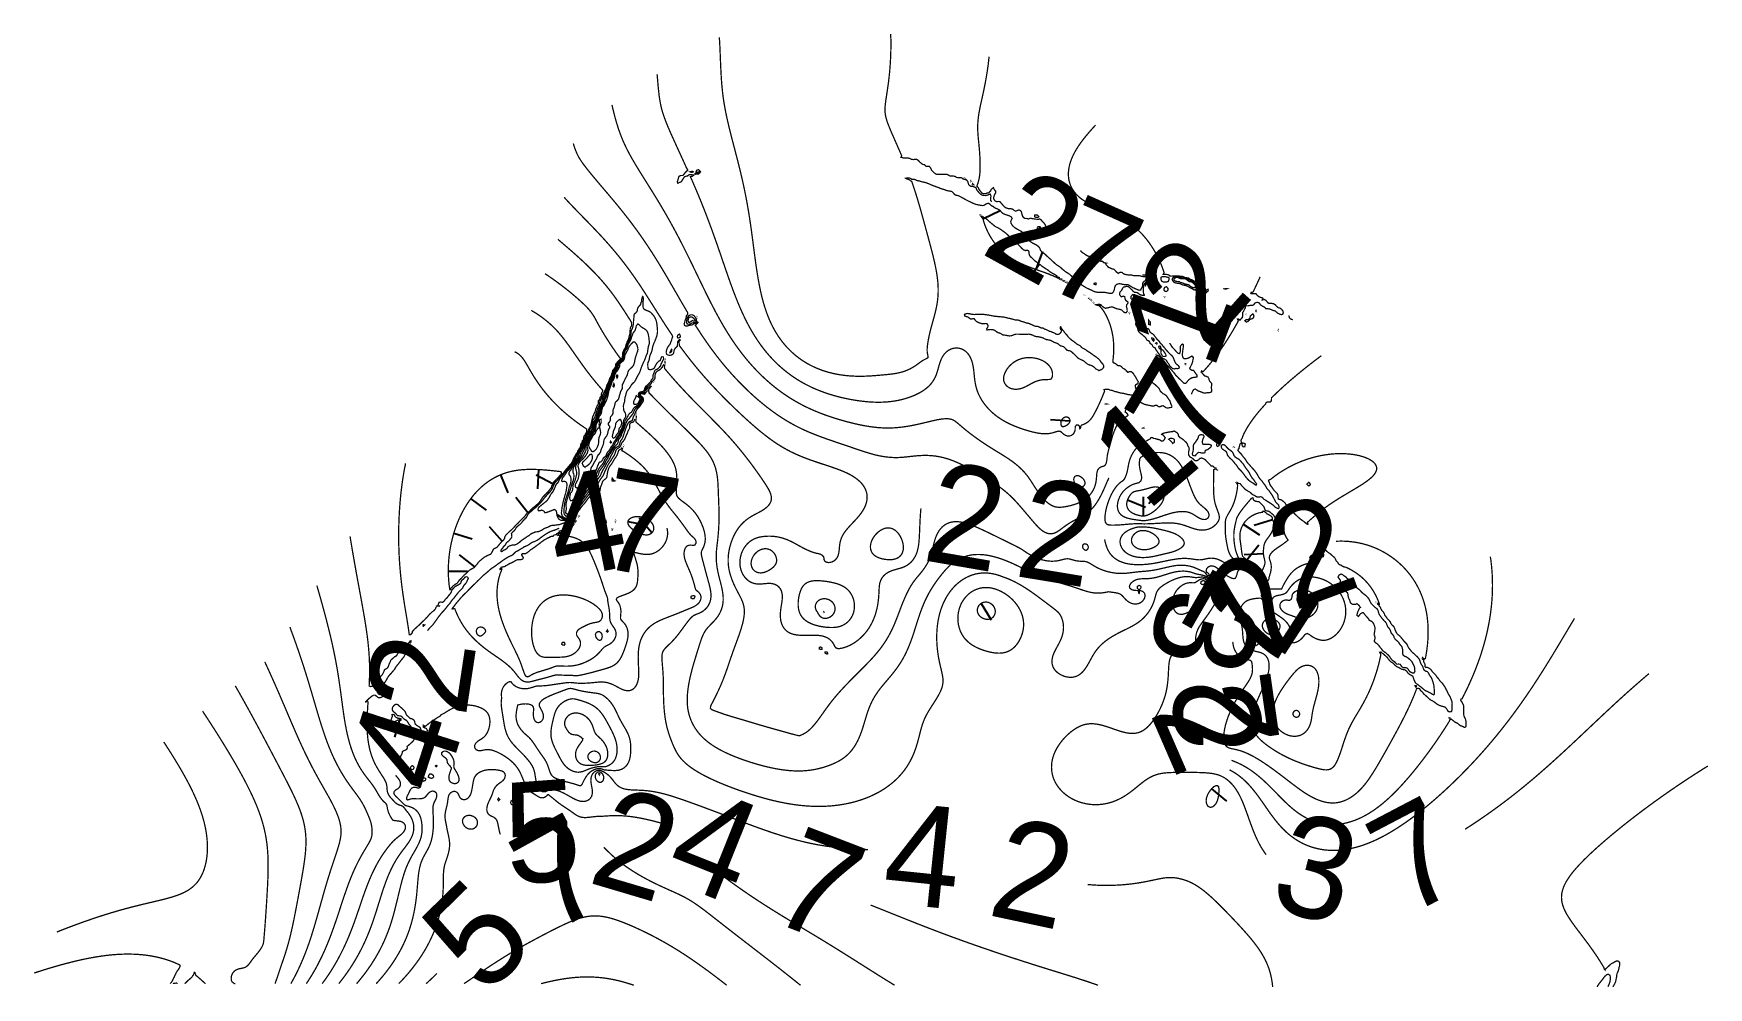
# Model space of a CAD drawing. Extents: x 570309 to 580772, y 150222 to 156182.
import ezdxf
from ezdxf.enums import TextEntityAlignment as Align

# ---------------------------------------------------------------- set-up
doc = ezdxf.new("R2010")
doc.units = 0
for name, color, linetype in [('Contour_Annotations', 2, 'CONTINUOUS'), ('Contour_Hachures', 3, 'CONTINUOUS'), ('Contour_Lines', 1, 'CONTINUOUS')]:
    doc.layers.add(name, color=color, linetype=linetype)
doc.styles.get("Standard").update_dxf_attribs({"font": 'txt', "width": 1.371482})

msp = doc.modelspace()

# ---------------------------------------------------------------- texts
at = {"layer": 'Contour_Annotations', "color": 7}
for s, rotation, p in [('2', -28.9, (576572.27, 154979.15)), ('7', -24.16, (576940.15, 154806.37)), ('2', 48.45, (577550.19, 154583.08)), ('1', 69.51, (577460.73, 154396.39)), ('7', 59.3, (577492, 153842.99)), ('1', 40.32, (577234.34, 153582.22)), ('4', 11.24, (573756.64, 153123.86)), ('7', -10.48, (574093.38, 153124.55)), ('2', -9.79, (576135.68, 153165.84)), ('2', -9.38, (576709.29, 153069.04)), ('2', 20.39, (578288.32, 152951.36)), ('2', 57.12, (577965.88, 152637.24)), ('7', 60.01, (577852.94, 152507.18)), ('3', -104.85, (577628.28, 152442.09)), ('2', 81.41, (572729.04, 152181.2)), ('2', 98.14, (577749.4, 151946.64)), ('2', -66.49, (577662.25, 151853.09)), ('4', 72.11, (572629.54, 151729.44)), ('5', 4.24, (573484.76, 151197.45)), ('2', -16.52, (574075.62, 151118.76)), ('7', 27.67, (578944.44, 151049.27)), ('7', 28.93, (573596.36, 150944.84)), ('4', -21.84, (574566.75, 151115.68)), ('4', -5.92, (575867.38, 151046.18)), ('7', -21.04, (575213.67, 150861.59)), ('2', -12.06, (576553.23, 150937.72)), ('3', -14.62, (578322.71, 150969.87)), ('5', 44.47, (573074.51, 150550.83))]:
    msp.add_text(s, height=632.87, rotation=rotation, dxfattribs=at).set_placement(p, align=Align.MIDDLE_CENTER)

# ---------------------------------------------------------------- linework, layer by layer
at = {"layer": 'Contour_Hachures', "color": 7}
for p, q in [((576238.95, 155024.26), (576348.11, 155075.41)), ((576425.55, 154896.26), (576348.42, 154803.62)), ((576361.58, 154820.4), (576443.02, 154909.28)), ((576572.6, 154707.27), (576613.03, 154820.84)), ((576593.13, 154741.12), (576523.43, 154642.76)), ((576782.98, 153760.65), (576662.7, 153768.67)), ((573225.92, 153424.92), (573271.37, 153313.27)), ((573554.35, 153365.97), (573447.77, 153422.29)), ((573462.69, 153457.83), (573457.32, 153337.4)), ((577351.5, 153337.91), (577277.13, 153243.04)), ((573040.34, 153275.61), (573137.32, 153204.02)), ((573395.77, 153188.46), (573321.31, 153283.25)), ((577143.27, 153268.46), (577255.19, 153223.69)), ((577243.35, 153167.37), (577243.06, 153287.92)), ((573237.23, 153010.6), (573156.42, 153100.05)), ((573681.49, 153111.03), (573579.77, 153175.72)), ((574022.22, 153133.22), (574140.43, 153109.59)), ((574171.24, 153062.6), (574091.91, 153153.37)), ((577866.08, 153116.25), (577966.92, 153050.19)), ((578049.03, 153143.5), (577933.56, 153108.9)), ((572934.42, 153060.39), (573049.76, 153025.33)), ((577888.98, 152892.84), (577962.38, 152988.47)), ((573065.69, 152850.04), (572970.49, 152923.99)), ((577992.18, 152931.37), (577871.78, 152925.37)), ((572899.97, 152822.65), (573020.52, 152823.36)), ((576228.15, 152620.92), (576291.37, 152518.27)), ((578003, 152516.62), (578087.44, 152430.59)), ((572597.74, 151902.18), (572563.57, 151786.57)), ((577668.67, 151463.27), (577761.32, 151386.16))]:
    msp.add_line(p, q, dxfattribs=at)
at = {"layer": 'Contour_Lines', "color": 7, "const_width": 8, "flags": 128}
for points in [[(576855.2, 154818.54), (576855.92, 154817.74), (576865.2, 154810.3), (576871.89, 154807.74), (576875.2, 154804.42), (576884.51, 154797.73), (576885.21, 154797.03), (576895.21, 154791.87), (576905.22, 154789.13), (576909.28, 154787.73), (576915.22, 154783.4), (576925.22, 154779.67), (576933.97, 154777.72), (576935.23, 154776.46), (576945.23, 154771), (576955.24, 154769.53), (576965.24, 154768.23), (576965.62, 154767.72), (576975.24, 154759.31), (576985.25, 154759.23), (576987.43, 154757.71), (576995.25, 154750.58), (577005.26, 154748.2), (577005.68, 154747.71), (577008.95, 154737.7), (577015.26, 154731.26), (577017.95, 154727.7), (577025.26, 154720.5), (577034.81, 154717.7), (577035.27, 154717.23), (577045.27, 154711.79), (577055.28, 154710.61), (577060.05, 154707.69), (577065.28, 154702.46), (577069.05, 154697.69), (577075.28, 154690.56), (577079.66, 154687.68), (577085.29, 154683.06), (577090.67, 154687.68), (577095.29, 154689.82), (577105.3, 154690.62), (577111, 154687.68), (577115.3, 154683.38), (577125.3, 154678.2), (577128.94, 154677.68), (577135.31, 154675.35), (577145.31, 154674.08), (577155.32, 154674.31), (577165.32, 154673.67), (577175.32, 154671.08), (577185.33, 154668.4), (577195.33, 154669.24), (577205.34, 154669.99), (577215.34, 154668.89), (577223.53, 154667.67), (577225.34, 154666.8), (577235.35, 154664.25), (577245.35, 154663.18), (577255.36, 154664.23), (577260.17, 154657.67), (577258.15, 154647.66), (577255.36, 154639.76), (577253.53, 154637.66), (577245.35, 154632.6), (577239.98, 154627.66), (577236.66, 154617.65), (577236.93, 154607.65), (577235.35, 154599.03), (577234.4, 154597.64), (577228.46, 154587.64), (577225.34, 154579.85), (577215.34, 154578.26), (577205.34, 154582.16), (577195.33, 154585.86), (577191.9, 154587.64), (577185.33, 154590.84), (577175.32, 154594.67), (577170.7, 154597.64), (577165.32, 154601.48), (577155.32, 154607.43), (577154.97, 154607.65), (577145.31, 154613.23), (577135.31, 154613.59), (577125.3, 154613.21), (577115.3, 154614.64), (577105.3, 154617.2), (577101.88, 154617.65), (577095.29, 154618.87), (577085.29, 154618.23), (577083.44, 154617.65), (577075.28, 154614.68), (577067.21, 154607.65), (577065.28, 154601.8), (577062.96, 154597.64), (577061.52, 154587.64), (577059.25, 154577.63), (577055.28, 154568.57), (577054.77, 154567.63), (577045.27, 154558.62), (577035.27, 154558.05), (577025.26, 154559.76), (577015.26, 154562.09), (577005.26, 154564.2), (576995.25, 154564.92), (576985.25, 154565.55), (576975.24, 154565.47), (576965.24, 154564.54), (576955.24, 154564.99), (576945.23, 154567.15), (576943.48, 154567.63), (576935.23, 154570.08), (576925.22, 154574.5), (576919.74, 154577.63), (576915.22, 154579.79), (576905.22, 154584.3), (576897.64, 154587.64), (576895.21, 154588.48), (576885.21, 154593.61), (576878.84, 154597.64), (576875.2, 154599.46), (576865.2, 154605.6), (576862.31, 154607.65), (576855.2, 154613.02), (576849.46, 154617.65), (576845.19, 154621.29), (576837.81, 154627.66), (576835.19, 154629.89), (576826.04, 154637.66), (576825.18, 154638.39), (576815.18, 154647.55), (576815.06, 154647.66), (576805.18, 154657.06), (576804.46, 154657.67), (576795.17, 154665.14), (576792.23, 154667.67), (576785.17, 154674.43), (576781.84, 154677.68), (576775.16, 154681.82), (576766.06, 154687.68), (576765.16, 154688.17), (576755.15, 154694.39), (576751.12, 154697.69), (576745.15, 154702.59), (576739.13, 154707.69), (576735.15, 154710.85), (576728, 154717.7), (576725.14, 154720.29), (576715.14, 154727.62), (576715.02, 154727.7), (576705.13, 154733.71), (576699.53, 154737.7), (576695.13, 154741.16), (576687.44, 154747.71), (576685.13, 154749.91), (576677.02, 154757.71), (576675.12, 154759.71), (576666.93, 154767.72), (576665.12, 154769.26), (576655.11, 154777.72), (576655.11, 154777.72), (576645.11, 154786.7), (576644.1, 154787.73), (576635.11, 154795.5), (576633.23, 154797.73), (576625.1, 154805.45), (576621.86, 154807.74), (576615.1, 154811.72), (576606.9, 154817.74), (576605.09, 154820.43), (576599.44, 154827.75), (576595.87, 154837.75), (576595.09, 154840.28), (576590.19, 154847.75), (576585.09, 154852.43), (576578.98, 154857.76), (576575.08, 154859.81), (576565.08, 154865.86), (576561.2, 154867.76), (576555.07, 154870.08), (576545.07, 154876.21), (576543.29, 154877.77), (576535.07, 154882.44), (576527.68, 154887.77), (576525.06, 154889.36), (576515.06, 154895.7), (576512.17, 154897.78), (576505.05, 154905.67), (576503.05, 154907.78), (576496.92, 154917.79), (576495.05, 154922.98), (576492.8, 154927.79), (576489.02, 154937.8), (576485.05, 154941.58), (576476.42, 154947.8), (576475.04, 154948.5), (576465.04, 154953.43), (576457.59, 154957.8), (576455.03, 154959.4), (576445.03, 154965.27), (576440.49, 154967.81), (576435.03, 154972.4), (576428.69, 154977.81), (576425.02, 154982.29), (576420.52, 154987.82), (576415.02, 154997.68), (576414.93, 154997.82), (576413.57, 155007.83), (576415.02, 155011.72), (576417.6, 155017.83), (576422.12, 155027.84), (576415.02, 155037.41), (576414.88, 155037.84), (576405.01, 155043), (576395.01, 155045.97), (576390.25, 155047.84), (576385.01, 155049.6), (576375, 155053.15), (576365, 155057.66), (576364.76, 155057.85), (576354.99, 155066.93), (576354.21, 155067.85), (576345.6, 155077.86), (576344.99, 155078.48), (576334.98, 155084.14), (576326.46, 155087.86), (576324.98, 155088.38), (576314.98, 155092.54), (576307.52, 155097.87), (576304.97, 155100.79), (576294.97, 155105.71), (576290.96, 155107.87), (576284.96, 155113.77), (576279.91, 155117.88), (576274.96, 155122.15), (576264.96, 155119.56), (576262.24, 155117.88), (576254.95, 155114.49), (576244.95, 155108.15), (576242.45, 155107.87), (576234.94, 155107.13), (576231.8, 155107.87), (576224.94, 155109.06), (576214.94, 155110.7), (576204.93, 155112.58), (576194.93, 155115.14), (576186.98, 155117.88), (576184.92, 155118.58), (576174.92, 155123.18), (576165.05, 155127.88), (576164.92, 155127.94), (576154.91, 155132.67), (576144.91, 155137.43), (576144.08, 155137.89), (576134.9, 155142.65), (576125.53, 155147.89), (576124.9, 155148.22), (576114.9, 155153.96), (576108.19, 155157.89), (576104.89, 155159.66), (576094.89, 155164.83), (576088.25, 155167.9), (576084.88, 155169.29), (576074.88, 155171.44), (576064.88, 155174.71), (576061.53, 155177.9), (576054.87, 155185.58), (576052.73, 155187.91), (576044.87, 155195.24), (576034.86, 155197.61), (576032.5, 155197.91), (576024.86, 155198.9), (576014.86, 155200.95), (576004.85, 155204.72), (575994.99, 155207.92), (575994.85, 155207.97), (575984.84, 155210.79), (575974.84, 155214.22), (575966.52, 155217.92), (575964.84, 155218.88), (575954.83, 155222.33), (575944.83, 155225.88), (575939.11, 155227.93), (575934.82, 155229.84), (575924.82, 155233.31), (575914.82, 155236.99), (575913.34, 155237.93), (575904.81, 155242.12), (575894.81, 155245.83), (575889.82, 155247.94), (575884.8, 155249.95), (575874.8, 155252.53), (575864.79, 155254.47), (575854.79, 155256.66), (575852.56, 155257.94), (575844.79, 155260.18), (575834.78, 155262.69), (575824.78, 155264.35), (575820.53, 155267.94), (575814.77, 155270.05), (575804.77, 155271.38), (575794.77, 155271.63), (575785.37, 155277.95), (575784.76, 155278.18), (575774.76, 155280.12), (575764.75, 155279.18), (575757.57, 155277.95), (575764.75, 155273.64), (575774.76, 155270.53), (575781.66, 155267.94), (575784.76, 155263.72), (575794.77, 155257.98), (575794.9, 155257.94), (575798.4, 155247.94), (575801.85, 155237.93), (575804.77, 155229.38), (575805.26, 155227.93), (575808.61, 155217.92), (575811.91, 155207.92), (575814.77, 155199.13), (575815.17, 155197.91), (575818.37, 155187.91), (575821.54, 155177.9), (575824.66, 155167.9), (575824.78, 155167.53), (575827.74, 155157.89), (575830.79, 155147.89), (575833.8, 155137.89), (575834.78, 155134.58), (575836.77, 155127.88), (575839.71, 155117.88), (575842.62, 155107.87), (575844.79, 155100.4), (575845.51, 155097.87), (575848.37, 155087.86), (575851.21, 155077.86), (575854.03, 155067.85), (575854.79, 155065.17), (575856.84, 155057.85), (575859.63, 155047.84), (575862.4, 155037.84), (575864.79, 155029.2), (575865.17, 155027.84), (575867.92, 155017.83), (575870.67, 155007.83), (575873.41, 154997.82), (575874.8, 154992.77), (575876.15, 154987.82), (575878.88, 154977.81), (575881.61, 154967.81), (575884.34, 154957.8), (575884.8, 154956.11), (575887.07, 154947.8), (575889.79, 154937.8), (575892.5, 154927.79), (575894.81, 154919.31), (575895.22, 154917.79), (575897.93, 154907.78), (575900.63, 154897.78), (575903.33, 154887.77), (575904.81, 154882.26), (575906.02, 154877.77), (575908.69, 154867.76), (575911.35, 154857.76), (575913.99, 154847.75), (575914.82, 154844.6), (575916.61, 154837.75), (575919.21, 154827.75), (575921.78, 154817.74), (575924.31, 154807.74), (575924.82, 154805.7), (575926.82, 154797.73), (575929.28, 154787.73), (575931.69, 154777.72), (575934.05, 154767.72), (575934.82, 154764.34), (575936.36, 154757.71), (575938.6, 154747.71), (575940.77, 154737.7), (575942.85, 154727.7), (575944.83, 154717.85), (575944.86, 154717.7), (575946.79, 154707.69), (575948.61, 154697.69), (575950.33, 154687.68), (575951.93, 154677.68), (575953.41, 154667.67), (575954.76, 154657.67), (575954.83, 154657.11), (575955.99, 154647.66), (575957.08, 154637.66), (575958.02, 154627.66), (575958.8, 154617.65), (575959.4, 154607.65), (575959.84, 154597.64), (575960.1, 154587.64), (575960.18, 154577.63), (575960.07, 154567.63), (575959.77, 154557.62), (575959.27, 154547.62), (575958.58, 154537.61), (575957.68, 154527.61), (575956.58, 154517.61), (575955.28, 154507.6), (575954.83, 154504.58), (575953.81, 154497.6), (575952.15, 154487.59), (575950.31, 154477.59), (575948.29, 154467.58), (575946.11, 154457.58), (575944.83, 154452.09), (575943.79, 154447.57), (575941.36, 154437.57), (575938.82, 154427.57), (575936.16, 154417.56), (575934.82, 154412.68), (575933.45, 154407.56), (575930.7, 154397.55), (575927.91, 154387.55), (575925.11, 154377.54), (575924.82, 154376.52), (575922.33, 154367.54), (575919.57, 154357.53), (575916.87, 154347.53), (575914.82, 154339.73), (575914.24, 154337.52), (575911.67, 154327.52), (575909.2, 154317.52), (575906.84, 154307.51), (575904.81, 154298.4), (575904.61, 154297.51), (575902.44, 154287.5), (575900.4, 154277.5), (575898.51, 154267.49), (575896.79, 154257.49), (575895.24, 154247.48), (575894.81, 154244.26), (575893.81, 154237.48), (575892.57, 154227.47), (575891.65, 154217.47), (575891.17, 154207.47), (575891.32, 154197.46), (575892.29, 154187.46), (575894.25, 154177.45), (575894.81, 154175.38), (575895.9, 154167.45), (575896.02, 154157.44), (575894.81, 154155.61), (575884.8, 154149.91), (575879.75, 154147.44), (575874.8, 154144.97), (575864.79, 154139.75), (575861.17, 154137.43), (575854.79, 154133.56), (575846.36, 154127.43), (575844.79, 154126.36), (575834.78, 154118.95), (575832.84, 154117.43), (575824.78, 154111.69), (575818.84, 154107.42), (575814.77, 154104.75), (575804.77, 154098.32), (575803.31, 154097.42), (575794.77, 154092.54), (575785.27, 154087.41), (575784.76, 154087.15), (575774.76, 154082.4), (575764.75, 154078), (575763.28, 154077.41), (575754.75, 154074.11), (575744.75, 154070.61), (575734.74, 154067.45), (575734.56, 154067.4), (575724.74, 154064.72), (575714.73, 154062.3), (575704.73, 154060.18), (575694.73, 154058.32), (575689.05, 154057.4), (575684.72, 154056.7), (575674.72, 154055.3), (575664.71, 154054.04), (575654.71, 154052.91), (575644.71, 154051.86), (575634.7, 154050.87), (575624.7, 154049.91), (575614.69, 154048.99), (575604.69, 154048.08), (575596.98, 154047.39), (575594.69, 154047.19), (575584.68, 154046.35), (575574.68, 154045.52), (575564.67, 154044.74), (575554.67, 154043.99), (575544.67, 154043.31), (575534.66, 154042.68), (575524.66, 154042.13), (575514.65, 154041.66), (575504.65, 154041.27), (575494.65, 154040.98), (575484.64, 154040.79), (575474.64, 154040.7), (575464.63, 154040.71), (575454.63, 154040.84), (575444.63, 154041.08), (575434.62, 154041.44), (575424.62, 154041.92), (575414.61, 154042.52), (575404.61, 154043.25), (575394.6, 154044.11), (575384.6, 154045.1), (575374.6, 154046.22), (575365.33, 154047.39), (575364.59, 154047.49), (575354.59, 154048.9), (575344.58, 154050.45), (575334.58, 154052.16), (575324.58, 154054.01), (575314.57, 154056.02), (575308.27, 154057.4), (575304.57, 154058.2), (575294.56, 154060.54), (575284.56, 154063.05), (575274.56, 154065.74), (575268.75, 154067.4), (575264.55, 154068.6), (575254.55, 154071.65), (575244.54, 154074.9), (575237.25, 154077.41), (575234.54, 154078.34), (575224.54, 154081.98), (575214.53, 154085.83), (575210.64, 154087.41), (575204.53, 154089.9), (575194.52, 154094.19), (575187.39, 154097.42), (575184.52, 154098.71), (575174.52, 154103.48), (575166.65, 154107.42), (575164.51, 154108.5), (575154.51, 154113.77), (575147.9, 154117.43), (575144.5, 154119.32), (575134.5, 154125.14), (575130.74, 154127.43), (575124.5, 154131.27), (575114.89, 154137.43), (575114.49, 154137.69), (575104.49, 154144.45), (575100.23, 154147.44), (575094.48, 154151.54), (575086.52, 154157.44), (575084.48, 154158.98), (575074.48, 154166.8), (575073.67, 154167.45), (575064.47, 154175.02), (575061.61, 154177.45), (575054.47, 154183.66), (575050.23, 154187.46), (575044.46, 154192.75), (575039.47, 154197.46), (575034.46, 154202.32), (575029.28, 154207.47), (575024.46, 154212.4), (575019.61, 154217.47), (575014.45, 154223.03), (575010.41, 154227.47), (575004.45, 154234.26), (575001.67, 154237.48), (574994.44, 154246.13), (574993.33, 154247.48), (574985.39, 154257.49), (574984.44, 154258.72), (574977.8, 154267.49), (574974.43, 154272.12), (574970.56, 154277.5), (574964.43, 154286.34), (574963.63, 154287.5), (574957.01, 154297.51), (574954.43, 154301.58), (574950.67, 154307.51), (574944.61, 154317.52), (574944.42, 154317.84), (574938.8, 154327.52), (574934.42, 154335.41), (574933.24, 154337.52), (574927.91, 154347.53), (574924.41, 154354.38), (574922.8, 154357.53), (574917.9, 154367.54), (574914.41, 154374.97), (574913.2, 154377.54), (574908.68, 154387.55), (574904.41, 154397.45), (574904.36, 154397.55), (574900.2, 154407.56), (574896.21, 154417.56), (574894.4, 154422.3), (574892.38, 154427.57), (574888.69, 154437.57), (574885.15, 154447.57), (574884.4, 154449.81), (574881.75, 154457.58), (574878.47, 154467.58), (574875.32, 154477.59), (574874.39, 154480.68), (574872.29, 154487.59), (574869.37, 154497.6), (574866.56, 154507.6), (574864.39, 154515.63), (574863.85, 154517.61), (574861.23, 154527.61), (574858.71, 154537.61), (574856.28, 154547.62), (574854.39, 154555.72), (574853.94, 154557.62), (574851.67, 154567.63), (574849.47, 154577.63), (574847.35, 154587.64), (574845.3, 154597.64), (574844.38, 154602.27), (574843.31, 154607.65), (574841.38, 154617.65), (574839.51, 154627.66), (574837.69, 154637.66), (574835.93, 154647.66), (574834.38, 154656.67), (574834.21, 154657.67), (574832.53, 154667.67), (574830.91, 154677.68), (574829.31, 154687.68), (574827.76, 154697.69), (574826.23, 154707.69), (574824.74, 154717.7), (574824.37, 154720.21), (574823.28, 154727.7), (574821.84, 154737.7), (574820.43, 154747.71), (574819.04, 154757.71), (574817.66, 154767.72), (574816.3, 154777.72), (574814.95, 154787.73), (574814.37, 154792.12), (574813.62, 154797.73), (574812.3, 154807.74), (574810.99, 154817.74), (574809.68, 154827.75), (574808.38, 154837.75), (574807.07, 154847.75), (574805.77, 154857.76), (574804.46, 154867.76), (574804.37, 154868.5), (574803.16, 154877.77), (574801.85, 154887.77), (574800.53, 154897.78), (574799.21, 154907.78), (574797.87, 154917.79), (574796.52, 154927.79), (574795.16, 154937.8), (574794.36, 154943.61), (574793.79, 154947.8), (574792.4, 154957.8), (574791, 154967.81), (574789.58, 154977.81), (574788.13, 154987.82), (574786.67, 154997.82), (574785.18, 155007.83), (574784.36, 155013.3), (574783.68, 155017.83), (574782.15, 155027.84), (574780.6, 155037.84), (574779.02, 155047.84), (574777.41, 155057.85), (574775.78, 155067.85), (574774.35, 155076.4), (574774.11, 155077.86), (574772.42, 155087.86), (574770.71, 155097.87), (574768.96, 155107.87), (574767.18, 155117.88), (574765.36, 155127.88), (574764.35, 155133.39), (574763.52, 155137.89), (574761.65, 155147.89), (574759.75, 155157.89), (574757.81, 155167.9), (574755.83, 155177.9), (574754.35, 155185.29), (574753.82, 155187.91), (574751.79, 155197.91), (574749.73, 155207.92), (574747.62, 155217.92), (574745.48, 155227.93), (574744.34, 155233.17), (574743.31, 155237.93), (574741.12, 155247.94), (574738.89, 155257.94), (574736.63, 155267.94), (574734.34, 155277.92), (574734.33, 155277.95), (574732.02, 155287.95), (574729.68, 155297.96), (574727.3, 155307.96), (574724.9, 155317.97), (574724.33, 155320.29), (574722.48, 155327.97), (574720.03, 155337.98), (574717.56, 155347.98), (574715.06, 155357.98), (574714.33, 155360.9), (574712.55, 155367.99), (574710.02, 155377.99), (574707.48, 155388), (574704.91, 155398), (574704.33, 155400.27), (574702.34, 155408.01), (574699.75, 155418.01), (574697.16, 155428.02), (574694.54, 155438.02), (574694.32, 155438.87), (574691.94, 155448.03), (574689.33, 155458.03), (574686.71, 155468.03), (574684.32, 155477.16), (574684.09, 155478.04), (574681.48, 155488.04), (574678.87, 155498.05), (574676.26, 155508.05), (574674.31, 155515.57), (574673.67, 155518.06), (574671.09, 155528.06), (574668.52, 155538.07), (574665.96, 155548.07), (574664.31, 155554.59), (574663.42, 155558.08), (574660.91, 155568.08), (574658.43, 155578.08), (574655.96, 155588.09), (574654.31, 155594.88), (574653.52, 155598.09), (574651.12, 155608.1), (574648.75, 155618.1), (574646.42, 155628.11), (574644.3, 155637.36), (574644.13, 155638.11), (574641.88, 155648.12), (574639.68, 155658.12), (574637.53, 155668.12), (574635.43, 155678.13), (574634.3, 155683.72), (574633.4, 155688.13), (574631.41, 155698.14), (574629.49, 155708.14), (574627.64, 155718.15), (574625.85, 155728.15), (574624.29, 155737.14), (574624.12, 155738.16), (574622.47, 155748.16), (574620.89, 155758.17), (574619.38, 155768.17), (574617.94, 155778.17), (574616.58, 155788.18), (574615.28, 155798.18), (574614.29, 155806.26), (574614.05, 155808.19), (574612.9, 155818.19), (574611.81, 155828.2), (574610.79, 155838.2), (574609.83, 155848.21), (574608.92, 155858.21), (574608.07, 155868.22), (574607.28, 155878.22), (574606.54, 155888.22), (574605.84, 155898.23), (574605.18, 155908.23), (574604.57, 155918.24), (574604.29, 155923.07), (574603.98, 155928.24), (574603.43, 155938.25), (574602.92, 155948.25), (574602.43, 155958.26), (574601.95, 155968.26), (574601.51, 155978.26), (574601.07, 155988.27), (574600.65, 155998.27), (574600.24, 156008.28), (574599.84, 156018.28), (574599.45, 156028.29), (574599.04, 156038.29), (574598.65, 156048.3), (574598.24, 156058.3), (574597.83, 156068.31), (574597.4, 156078.31), (574596.96, 156088.31), (574596.5, 156098.32), (574596.04, 156108.32), (574595.5, 156118.33), (574594.9, 156128.33), (574594.28, 156138.24), (574594.28, 156138.34), (574593.64, 156148.34), (574593.06, 156158.35)], [(575663.06, 156178.36), (575663.59, 156168.35), (575664.12, 156158.35), (575664.54, 156148.34), (575664.71, 156141.55), (575664.79, 156138.34), (575664.85, 156128.33), (575664.89, 156118.33), (575664.87, 156108.32), (575664.78, 156098.32), (575664.71, 156093.09), (575664.65, 156088.31), (575664.46, 156078.31), (575664.22, 156068.31), (575663.93, 156058.3), (575663.59, 156048.3), (575663.2, 156038.29), (575662.75, 156028.29), (575662.26, 156018.28), (575661.71, 156008.28), (575661.11, 155998.27), (575660.46, 155988.27), (575659.76, 155978.26), (575659, 155968.26), (575658.2, 155958.26), (575657.33, 155948.25), (575656.4, 155938.25), (575655.43, 155928.24), (575654.71, 155921.35), (575654.39, 155918.24), (575653.31, 155908.23), (575652.17, 155898.23), (575650.97, 155888.22), (575649.72, 155878.22), (575648.42, 155868.22), (575647.06, 155858.21), (575645.66, 155848.21), (575644.71, 155841.69), (575644.21, 155838.2), (575642.74, 155828.2), (575641.24, 155818.19), (575639.71, 155808.19), (575638.16, 155798.18), (575636.61, 155788.18), (575635.07, 155778.17), (575634.7, 155775.73), (575633.6, 155768.17), (575632.2, 155758.17), (575630.91, 155748.16), (575629.78, 155738.16), (575628.86, 155728.15), (575628.22, 155718.15), (575627.93, 155708.14), (575628.05, 155698.14), (575628.68, 155688.13), (575629.85, 155678.13), (575631.56, 155668.12), (575633.77, 155658.12), (575634.7, 155654.5), (575636.42, 155648.12), (575639.46, 155638.11), (575642.8, 155628.11), (575644.71, 155622.72), (575646.41, 155618.1), (575650.24, 155608.1), (575654.19, 155598.09), (575654.71, 155596.79), (575658.32, 155588.09), (575662.51, 155578.08), (575664.71, 155572.83), (575666.77, 155568.08), (575671.1, 155558.08), (575674.72, 155549.68), (575675.43, 155548.07), (575679.83, 155538.07), (575684.2, 155528.06), (575684.72, 155526.87), (575688.62, 155518.06), (575693.03, 155508.05), (575694.73, 155504.17), (575697.44, 155498.05), (575701.84, 155488.04), (575704.73, 155481.45), (575706.24, 155478.04), (575710.62, 155468.03), (575714.73, 155458.59), (575714.98, 155458.03), (575719.33, 155448.03), (575723.64, 155438.02), (575724.74, 155435.46), (575727.93, 155428.02), (575732.2, 155418.01), (575727.48, 155408.01), (575734.74, 155407.57), (575744.75, 155404.3), (575754.75, 155403.99), (575764.75, 155403.79), (575774.76, 155403.75), (575784.76, 155401.28), (575788.25, 155398), (575794.77, 155395.95), (575804.77, 155394.61), (575814.77, 155396.01), (575824.78, 155395.99), (575834.78, 155390.71), (575836.95, 155388), (575844.79, 155379.57), (575846.46, 155377.99), (575854.79, 155371.38), (575858.57, 155367.99), (575864.79, 155364.03), (575874.8, 155363.11), (575878.66, 155357.98), (575884.8, 155352.27), (575894.81, 155353.06), (575904.81, 155353.03), (575908.21, 155347.98), (575914.82, 155338.47), (575915.48, 155337.98), (575918.33, 155327.97), (575924.82, 155321.48), (575928.35, 155317.97), (575934.82, 155311.49), (575941.21, 155307.96), (575944.83, 155304.34), (575954.83, 155302.06), (575964.84, 155302.56), (575974.84, 155302.45), (575984.84, 155302.95), (575994.85, 155302.68), (576004.85, 155302.46), (576014.86, 155301.84), (576024.14, 155297.96), (576024.86, 155297.29), (576034.86, 155291.23), (576044.87, 155291.66), (576054.87, 155291.63), (576064.88, 155289.67), (576067.75, 155287.95), (576074.88, 155283.23), (576084.88, 155281.74), (576094.89, 155282.31), (576104.89, 155281.81), (576110.96, 155277.95), (576114.9, 155274.01), (576124.9, 155270.74), (576134.9, 155268.78), (576136.45, 155267.94), (576144.91, 155258.21), (576145.18, 155257.94), (576147.35, 155247.94), (576151.15, 155237.93), (576154.91, 155233.93), (576162.8, 155227.93), (576164.92, 155226.88), (576174.92, 155227.11), (576184.92, 155224.02), (576194.93, 155219.5), (576197.31, 155217.92), (576199.69, 155207.92), (576204.93, 155200.58), (576206.85, 155197.91), (576214.94, 155188.6), (576215.37, 155187.91), (576224.94, 155178.49), (576225.65, 155177.9), (576234.94, 155172.58), (576244.95, 155170.44), (576254.95, 155169.83), (576264.96, 155171.16), (576274.96, 155175.52), (576282.65, 155177.9), (576284.96, 155178.78), (576286.36, 155177.9), (576289.74, 155167.9), (576288.63, 155157.89), (576287.08, 155147.89), (576287.6, 155137.89), (576294.97, 155132.13)], [(576277.89, 156038.29), (576277.13, 156028.29), (576276.1, 156018.28), (576274.98, 156008.28), (576274.96, 156008.07), (576273.8, 155998.27), (576272.56, 155988.27), (576271.26, 155978.26), (576269.89, 155968.26), (576268.47, 155958.26), (576266.98, 155948.25), (576265.44, 155938.25), (576264.96, 155935.19), (576263.86, 155928.24), (576262.22, 155918.24), (576260.52, 155908.23), (576258.77, 155898.23), (576256.96, 155888.22), (576255.1, 155878.22), (576254.95, 155877.45), (576253.22, 155868.22), (576251.26, 155858.21), (576249.27, 155848.21), (576247.23, 155838.2), (576245.13, 155828.2), (576244.95, 155827.34), (576243.02, 155818.19), (576240.87, 155808.19), (576238.69, 155798.18), (576236.47, 155788.18), (576234.94, 155781.41), (576234.23, 155778.17), (576232.01, 155768.17), (576229.78, 155758.17), (576227.56, 155748.16), (576225.36, 155738.16), (576224.94, 155736.24), (576223.22, 155728.15), (576221.17, 155718.15), (576219.17, 155708.14), (576217.28, 155698.14), (576215.49, 155688.13), (576214.94, 155684.79), (576213.86, 155678.13), (576212.39, 155668.12), (576211.08, 155658.12), (576209.94, 155648.12), (576208.99, 155638.11), (576208.24, 155628.11), (576207.69, 155618.1), (576207.35, 155608.1), (576207.2, 155598.09), (576207.25, 155588.09), (576207.49, 155578.08), (576207.89, 155568.08), (576208.46, 155558.08), (576209.14, 155548.07), (576209.95, 155538.07), (576210.83, 155528.06), (576211.78, 155518.06), (576212.76, 155508.05), (576213.75, 155498.05), (576214.74, 155488.04), (576214.94, 155485.98), (576215.71, 155478.04), (576216.64, 155468.03), (576217.52, 155458.03), (576218.33, 155448.03), (576219.08, 155438.02), (576219.75, 155428.02), (576220.34, 155418.01), (576220.87, 155408.01), (576221.32, 155398), (576221.69, 155388), (576221.98, 155377.99), (576222.18, 155367.99), (576222.29, 155357.98), (576222.27, 155347.98), (576222.12, 155337.98), (576221.8, 155327.97), (576221.27, 155317.97), (576220.5, 155307.96), (576219.43, 155297.96), (576218.04, 155287.95), (576216.25, 155277.95), (576214.94, 155271.96), (576214.11, 155267.94), (576211.68, 155257.94), (576209.03, 155247.94), (576205.14, 155237.93), (576204.93, 155237.89), (576201.61, 155227.93), (576204.93, 155226.09), (576211.95, 155217.92), (576214.94, 155208.33), (576215.55, 155207.92), (576223.51, 155197.91), (576224.94, 155195.94), (576230.68, 155187.91), (576234.94, 155184.14), (576244.95, 155181.31), (576254.95, 155181.31), (576264.96, 155185.06), (576274.96, 155186.5), (576276.76, 155187.91), (576284.96, 155196.11), (576287.71, 155197.91), (576291.09, 155207.92), (576294.97, 155211.43), (576303.29, 155217.92), (576304.97, 155219.47), (576306.16, 155217.92), (576309.99, 155207.92), (576314.98, 155201.63), (576318.93, 155197.91), (576319.72, 155187.91), (576314.98, 155180.1), (576314.07, 155177.9), (576309.3, 155167.9), (576307.2, 155157.89), (576307.55, 155147.89), (576314.11, 155137.89), (576314.98, 155137.14), (576324.98, 155131.91), (576334.98, 155132.91), (576344.99, 155132.29), (576348.97, 155127.88), (576354.99, 155121.18), (576357.69, 155117.88), (576365, 155109.34), (576366.52, 155107.87), (576375, 155098.72), (576375.92, 155097.87), (576385.01, 155092.23), (576395.01, 155089.33), (576399.93, 155087.86), (576405.01, 155087.01), (576415.02, 155087.58), (576425.02, 155084.98), (576433.61, 155077.86), (576435.03, 155076.66), (576445.03, 155071.82), (576455.03, 155076.73), (576458.68, 155077.86), (576465.04, 155080.24), (576470.65, 155077.86), (576475.04, 155074.95), (576480.2, 155067.85), (576482.59, 155057.85), (576485.05, 155048.3), (576485.33, 155047.84), (576488.73, 155037.84), (576495.05, 155031.6), (576499.47, 155027.84), (576505.05, 155026.51), (576515.06, 155026.64), (576525.06, 155023.36), (576534.78, 155027.84), (576535.07, 155028.16), (576537.24, 155027.84), (576545.07, 155026.16), (576555.07, 155024.99), (576565.08, 155022.76), (576575.08, 155022.09), (576585.09, 155020.74), (576595.09, 155024.27), (576602.79, 155017.83), (576605.09, 155016.19), (576610.94, 155007.83), (576615.1, 155004.14), (576621.42, 154997.82), (576625.1, 154992.56), (576627.98, 154987.82), (576633.62, 154977.81), (576635.11, 154975.05), (576638.02, 154967.81), (576635.11, 154959.52), (576633.71, 154957.8), (576629.86, 154947.8), (576635.11, 154946.71)], [(577235.35, 154673.99), (577245.35, 154673.15), (577255.36, 154672.99), (577265.36, 154672.59), (577275.37, 154669.92), (577280.92, 154667.67), (577275.37, 154662.8), (577272.81, 154657.67), (577267.85, 154647.66), (577265.65, 154637.66), (577265.36, 154637.2), (577257.89, 154627.66), (577255.36, 154626.25), (577246.73, 154617.65), (577245.35, 154607.97), (577245.29, 154607.65), (577242.98, 154597.64), (577241.29, 154587.64), (577241.7, 154577.63), (577241.89, 154567.63), (577243.58, 154557.62), (577245.35, 154552.12), (577248.21, 154547.62), (577245.35, 154545.23), (577235.35, 154546.42), (577231.84, 154547.62), (577225.34, 154549.06), (577215.34, 154554.09), (577211.39, 154557.62), (577205.34, 154562.54), (577195.33, 154565.04), (577185.33, 154565.26), (577183.4, 154567.63), (577175.32, 154574.21), (577173.9, 154577.63), (577165.32, 154584.61), (577163.66, 154587.64), (577155.32, 154595.54), (577151.59, 154597.64), (577145.31, 154601.55), (577135.31, 154602.1), (577125.3, 154599.71), (577118.01, 154597.64), (577115.3, 154594.93), (577111.2, 154587.64), (577106.13, 154577.63), (577105.3, 154576.71), (577096.13, 154567.63), (577095.29, 154564.49), (577093.9, 154557.62), (577094.89, 154547.62), (577095.29, 154546.84), (577103.97, 154537.61), (577105.3, 154536.52), (577107.97, 154537.61), (577115.3, 154541.53), (577125.3, 154538.62), (577125.61, 154537.61), (577126.86, 154527.61), (577130.42, 154517.61), (577135.31, 154511.47), (577144.1, 154507.6), (577145.31, 154501.37), (577145.6, 154497.6), (577145.31, 154496.97), (577137.72, 154487.59), (577136.22, 154477.59), (577138.61, 154467.58), (577140.64, 154457.58), (577141.04, 154447.57), (577135.31, 154438.52), (577125.3, 154437.98), (577115.3, 154445.47), (577113.65, 154447.57), (577105.3, 154455.4), (577099.17, 154457.58), (577095.29, 154458.77), (577085.29, 154460.48), (577075.28, 154462.74), (577065.28, 154466.7), (577062.83, 154467.58), (577055.28, 154471.21), (577045.27, 154474.8), (577035.27, 154472.07), (577025.26, 154469.71), (577015.26, 154467.61), (577015.03, 154467.58), (577005.26, 154465.22), (577002.18, 154467.58), (576995.25, 154470.3), (576986.14, 154477.59), (576985.25, 154478.45), (576975.24, 154486.71), (576970.26, 154477.59), (576975.24, 154471.71), (576978.96, 154467.58), (576985.25, 154459.7), (576987.21, 154457.58), (576994.16, 154447.57), (576995.25, 154445.8), (577000.15, 154437.57), (577005.26, 154428.51), (577005.77, 154427.57), (577011, 154417.56), (577015.26, 154408.91), (577015.91, 154407.56), (577020.45, 154397.55), (577024.7, 154387.55), (577025.26, 154386.15), (577028.62, 154377.54), (577032.25, 154367.54), (577035.27, 154358.58), (577035.61, 154357.53), (577038.67, 154347.53), (577041.47, 154337.52), (577044.03, 154327.52), (577045.27, 154322.16), (577046.32, 154317.52), (577048.37, 154307.51), (577050.19, 154297.51), (577051.78, 154287.5), (577053.15, 154277.5), (577054.31, 154267.49), (577055.25, 154257.49), (577055.28, 154257.19), (577055.98, 154247.48), (577056.51, 154237.48), (577056.84, 154227.47), (577056.97, 154217.47), (577056.92, 154207.47), (577056.67, 154197.46), (577056.25, 154187.46), (577055.65, 154177.45), (577055.28, 154172.72), (577054.86, 154167.45), (577053.9, 154157.44), (577052.77, 154147.44), (577051.21, 154137.43), (577052.62, 154127.43), (577055.28, 154125.53), (577065.28, 154121.18), (577070.34, 154117.43), (577075.28, 154113.23), (577082.86, 154107.42), (577085.29, 154106.09), (577095.29, 154106.82), (577105.3, 154100.61), (577108.1, 154097.42), (577115.3, 154090.14), (577120.99, 154087.41), (577125.3, 154084.73), (577133.72, 154077.41), (577135.31, 154074.71), (577142.95, 154067.4), (577145.31, 154065.12), (577148.75, 154067.4), (577155.32, 154069.21), (577165.32, 154069.42), (577169.44, 154067.4), (577175.32, 154062.43), (577179.95, 154057.4), (577185.33, 154047.49), (577185.39, 154047.39), (577192.31, 154037.39), (577195.33, 154032.47), (577198.35, 154027.38), (577203.56, 154017.38), (577205.34, 154014.25), (577209.9, 154007.38), (577208.92, 153997.37), (577205.34, 153993.28), (577195.33, 153988.46), (577193.04, 153987.37), (577191.51, 153977.36), (577193.76, 153967.36), (577195.33, 153961.92), (577196.77, 153957.35), (577198.36, 153947.35), (577195.33, 153939.36), (577194.7, 153937.34), (577188.77, 153927.34), (577185.33, 153923.28), (577175.32, 153922.72), (577165.32, 153923.82), (577155.32, 153925.38), (577145.31, 153926.44), (577141.32, 153927.34), (577135.31, 153929.42), (577125.3, 153932.3), (577115.3, 153934.14), (577105.3, 153935.41), (577095.29, 153937.19), (577094.63, 153937.34), (577085.29, 153940.03), (577075.28, 153943.52), (577065.28, 153944.66), (577059.14, 153947.35), (577055.28, 153949.24), (577045.27, 153952.67), (577035.27, 153953.95), (577028.54, 153957.35), (577025.26, 153958.4), (577015.26, 153960.02), (577005.26, 153959.4), (576996.4, 153957.35), (576999.52, 153947.35), (576995.64, 153937.34), (576995.25, 153936.36), (576991.61, 153927.34), (576987.52, 153917.33), (576985.25, 153911.84), (576983.33, 153907.33), (576979.03, 153897.33), (576975.24, 153888.57), (576974.68, 153887.32), (576970.16, 153877.32), (576965.63, 153867.31), (576965.24, 153866.45), (576960.9, 153857.31), (576956.16, 153847.3), (576955.24, 153845.34), (576951.22, 153837.3), (576946.24, 153827.29), (576945.23, 153825.25), (576941.03, 153817.29), (576935.72, 153807.29), (576935.23, 153806.36), (576929.99, 153797.28), (576925.22, 153789.3), (576923.89, 153787.28), (576916.93, 153777.27), (576915.22, 153774.98), (576908.58, 153767.27), (576905.22, 153763.71), (576897.96, 153757.26), (576895.21, 153755.03), (576885.21, 153748.31), (576883.3, 153747.26), (576875.2, 153743.03), (576865.2, 153738.72), (576861.22, 153737.25), (576855.2, 153734.96), (576850.51, 153727.25), (576849.43, 153717.24), (576845.19, 153713.25), (576843.98, 153717.24), (576843.85, 153727.25), (576835.19, 153735.9), (576825.18, 153737.02), (576816.24, 153727.25), (576816.09, 153717.24), (576815.79, 153707.24), (576815.18, 153701.79), (576813.52, 153697.24), (576808.8, 153687.23), (576805.18, 153681.02), (576800.42, 153677.23), (576795.17, 153672.62), (576785.17, 153668.51), (576775.49, 153667.22), (576775.16, 153667.17), (576774.61, 153667.22), (576765.16, 153668.24), (576755.15, 153671.84), (576746.06, 153677.23), (576745.15, 153677.99), (576735.15, 153686.66), (576734.33, 153687.23), (576725.14, 153695.6), (576719.08, 153697.24), (576715.14, 153698.28), (576710.17, 153697.24), (576705.13, 153696.54), (576695.13, 153693.5), (576685.13, 153690.3), (576675.12, 153687.44), (576674.31, 153687.23), (576665.12, 153685.02), (576655.11, 153683.2), (576645.11, 153682), (576635.11, 153681.39), (576625.1, 153681.32), (576615.1, 153681.73), (576605.09, 153682.57), (576595.09, 153683.79), (576585.09, 153685.35), (576575.08, 153687.2), (576574.93, 153687.23), (576565.08, 153689.25), (576555.07, 153691.54), (576545.07, 153694.02), (576535.07, 153696.68), (576533.15, 153697.24), (576525.06, 153699.47), (576515.06, 153702.4), (576505.05, 153705.46), (576499.54, 153707.24), (576495.05, 153708.65), (576485.05, 153711.95), (576475.04, 153715.38), (576469.84, 153717.24), (576465.04, 153718.94), (576455.03, 153722.65), (576445.03, 153726.52), (576443.22, 153727.25), (576435.03, 153730.56), (576425.02, 153734.78), (576419.46, 153737.25), (576415.02, 153739.22), (576405.01, 153743.89), (576398.13, 153747.26), (576395.01, 153748.8), (576385.01, 153753.97), (576378.97, 153757.26), (576375, 153759.44), (576365, 153765.22), (576361.63, 153767.27), (576354.99, 153771.35), (576345.84, 153777.27), (576344.99, 153777.83), (576334.98, 153784.73), (576331.46, 153787.28), (576324.98, 153792.05), (576318.22, 153797.28), (576314.98, 153799.85), (576306.01, 153807.29), (576304.97, 153808.17), (576294.97, 153817.06), (576294.72, 153817.29), (576284.96, 153826.6), (576284.27, 153827.29), (576274.96, 153836.87), (576274.55, 153837.3), (576265.53, 153847.3), (576264.96, 153847.96), (576257.13, 153857.31), (576254.95, 153860.05), (576249.32, 153867.31), (576244.95, 153873.3), (576242.06, 153877.32), (576235.35, 153887.32), (576234.94, 153887.96), (576229.13, 153897.33), (576224.94, 153904.64), (576223.41, 153907.33), (576218.16, 153917.33), (576214.94, 153924.11), (576213.4, 153927.34), (576209.07, 153937.34), (576205.23, 153947.35), (576204.93, 153948.22), (576201.77, 153957.35), (576198.75, 153967.36), (576196.13, 153977.36), (576194.93, 153982.66), (576193.85, 153987.37), (576191.88, 153997.37), (576190.21, 154007.38), (576188.79, 154017.38), (576187.55, 154027.38), (576186.45, 154037.39), (576185.44, 154047.39), (576184.92, 154052.52), (576184.43, 154057.4), (576183.39, 154067.4), (576182.25, 154077.41), (576180.94, 154087.41), (576179.42, 154097.42), (576177.62, 154107.42), (576175.45, 154117.43), (576174.92, 154119.5), (576172.86, 154127.43), (576169.75, 154137.43), (576166.01, 154147.44), (576164.92, 154149.96), (576161.52, 154157.44), (576156.07, 154167.45), (576154.91, 154169.29), (576149.4, 154177.45), (576144.91, 154183.11), (576141.07, 154187.46), (576134.9, 154193.52), (576130.25, 154197.46), (576124.9, 154201.48), (576114.94, 154207.47), (576114.9, 154207.49), (576104.89, 154211.92), (576094.89, 154214.94), (576084.88, 154216.69), (576074.88, 154217.28), (576064.88, 154216.75), (576054.87, 154215.12), (576044.87, 154212.32), (576034.86, 154208.19), (576033.6, 154207.47), (576024.86, 154202.8), (576017.45, 154197.46), (576014.86, 154195.67), (576005.87, 154187.46), (576004.85, 154186.52), (575997.11, 154177.45), (575994.85, 154174.67), (575990.04, 154167.45), (575984.84, 154158.84), (575984.11, 154157.44), (575979.28, 154147.44), (575975.06, 154137.43), (575974.84, 154136.84), (575971.47, 154127.43), (575968.27, 154117.43), (575965.36, 154107.42), (575964.84, 154105.42), (575962.61, 154097.42), (575959.91, 154087.41), (575957.13, 154077.41), (575954.83, 154069.59), (575954.13, 154067.4), (575950.81, 154057.4), (575947.07, 154047.39), (575944.83, 154041.94), (575942.78, 154037.39), (575937.86, 154027.38), (575934.82, 154021.8), (575932.19, 154017.38), (575925.71, 154007.38), (575924.82, 154006.09), (575918.23, 153997.37), (575914.82, 153993.16), (575909.67, 153987.37), (575904.81, 153982.19), (575899.85, 153977.36), (575894.81, 153972.66), (575888.58, 153967.36), (575884.8, 153964.24), (575875.68, 153957.35), (575874.8, 153956.7), (575864.79, 153949.86), (575860.82, 153947.35), (575854.79, 153943.61), (575844.79, 153937.86), (575843.82, 153937.34), (575834.78, 153932.54), (575824.78, 153927.6), (575824.22, 153927.34), (575814.77, 153922.98), (575804.77, 153918.69), (575801.42, 153917.33), (575794.77, 153914.67), (575784.76, 153910.91), (575774.76, 153907.41), (575774.5, 153907.33), (575764.75, 153904.15), (575754.75, 153901.11), (575744.75, 153898.29), (575741.06, 153897.33), (575734.74, 153895.68), (575724.74, 153893.28), (575714.73, 153891.08), (575704.73, 153889.08), (575695.07, 153887.32), (575694.73, 153887.26), (575684.72, 153885.63), (575674.72, 153884.18), (575664.71, 153882.9), (575654.71, 153881.8), (575644.71, 153880.86), (575634.7, 153880.08), (575624.7, 153879.46), (575614.69, 153879), (575604.69, 153878.68), (575594.69, 153878.5), (575584.68, 153878.47), (575574.68, 153878.57), (575564.67, 153878.8), (575554.67, 153879.15), (575544.67, 153879.64), (575534.66, 153880.24), (575524.66, 153880.95), (575514.65, 153881.78), (575504.65, 153882.71), (575494.65, 153883.75), (575484.64, 153884.89), (575474.64, 153886.13), (575465.76, 153887.32), (575464.63, 153887.47), (575454.63, 153888.91), (575444.63, 153890.44), (575434.62, 153892.06), (575424.62, 153893.77), (575414.61, 153895.58), (575405.39, 153897.33), (575404.61, 153897.47), (575394.6, 153899.46), (575384.6, 153901.53), (575374.6, 153903.7), (575364.59, 153905.97), (575358.81, 153907.33), (575354.59, 153908.32), (575344.58, 153910.77), (575334.58, 153913.32), (575324.58, 153915.97), (575319.61, 153917.33), (575314.57, 153918.71), (575304.57, 153921.56), (575294.56, 153924.52), (575285.39, 153927.34), (575284.56, 153927.59), (575274.56, 153930.77), (575264.55, 153934.07), (575254.97, 153937.34), (575254.55, 153937.49), (575244.54, 153941.02), (575234.54, 153944.69), (575227.53, 153947.35), (575224.54, 153948.48), (575214.53, 153952.41), (575204.53, 153956.48), (575202.45, 153957.35), (575194.52, 153960.69), (575184.52, 153965.04), (575179.39, 153967.36), (575174.52, 153969.55), (575164.51, 153974.22), (575157.99, 153977.36), (575154.51, 153979.04), (575144.5, 153984.03), (575138.04, 153987.37), (575134.5, 153989.19), (575124.5, 153994.53), (575119.34, 153997.37), (575114.49, 154000.05), (575104.49, 154005.76), (575101.73, 154007.38), (575094.48, 154011.65), (575085.09, 154017.38), (575084.48, 154017.75), (575074.48, 154024.05), (575069.34, 154027.38), (575064.47, 154030.57), (575054.47, 154037.3), (575054.33, 154037.39), (575044.46, 154044.25), (575040.07, 154047.39), (575034.46, 154051.44), (575026.42, 154057.4), (575024.46, 154058.87), (575014.45, 154066.55), (575013.36, 154067.4), (575004.45, 154074.49), (575000.85, 154077.41), (574994.44, 154082.69), (574988.84, 154087.41), (574984.44, 154091.17), (574977.28, 154097.42), (574974.43, 154099.94), (574966.15, 154107.42), (574964.43, 154109), (574955.43, 154117.43), (574954.43, 154118.38), (574945.08, 154127.43), (574944.42, 154128.08), (574935.08, 154137.43), (574934.42, 154138.11), (574925.42, 154147.44), (574924.41, 154148.51), (574916.08, 154157.44), (574914.41, 154159.27), (574907.03, 154167.45), (574904.41, 154170.42), (574898.26, 154177.45), (574894.4, 154181.97), (574889.75, 154187.46), (574884.4, 154193.94), (574881.51, 154197.46), (574874.39, 154206.34), (574873.5, 154207.47), (574865.72, 154217.47), (574864.39, 154219.23), (574858.17, 154227.47), (574854.39, 154232.61), (574850.82, 154237.48), (574844.38, 154246.49), (574843.68, 154247.48), (574836.72, 154257.49), (574834.38, 154260.95), (574829.95, 154267.49), (574824.37, 154275.95), (574823.36, 154277.5), (574816.93, 154287.5), (574814.37, 154291.59), (574810.66, 154297.51), (574804.55, 154307.51), (574804.37, 154307.83), (574798.59, 154317.52), (574794.36, 154324.78), (574792.77, 154327.52), (574787.08, 154337.52), (574784.36, 154342.44), (574781.52, 154347.53), (574776.09, 154357.53), (574774.35, 154360.82), (574770.78, 154367.54), (574765.59, 154377.54), (574764.35, 154379.98), (574760.49, 154387.55), (574755.52, 154397.55), (574754.35, 154399.96), (574750.63, 154407.56), (574745.84, 154417.56), (574744.34, 154420.78), (574741.15, 154427.57), (574736.54, 154437.57), (574734.34, 154442.45), (574732.01, 154447.57), (574727.56, 154457.58), (574724.33, 154464.99), (574723.19, 154467.58), (574718.89, 154477.59), (574714.66, 154487.59), (574714.33, 154488.4), (574710.49, 154497.6), (574706.39, 154507.6), (574704.33, 154512.72), (574702.34, 154517.61), (574698.35, 154527.61), (574694.41, 154537.61), (574694.32, 154537.85), (574690.52, 154547.62), (574686.67, 154557.62), (574684.32, 154563.84), (574682.87, 154567.63), (574679.1, 154577.63), (574675.38, 154587.64), (574674.31, 154590.55), (574671.69, 154597.64), (574668.03, 154607.65), (574664.41, 154617.65), (574664.31, 154617.92), (574660.8, 154627.66), (574657.23, 154637.66), (574654.31, 154645.91), (574653.68, 154647.66), (574650.15, 154657.67), (574646.63, 154667.67), (574644.3, 154674.37), (574643.14, 154677.68), (574639.66, 154687.68), (574636.19, 154697.69), (574634.3, 154703.18), (574632.73, 154707.69), (574629.28, 154717.7), (574625.84, 154727.7), (574624.29, 154732.24), (574622.41, 154737.7), (574618.98, 154747.71), (574615.55, 154757.71), (574614.29, 154761.41), (574612.12, 154767.72), (574608.69, 154777.72), (574605.26, 154787.73), (574604.29, 154790.59), (574601.83, 154797.73), (574598.39, 154807.74), (574594.94, 154817.74), (574594.28, 154819.67), (574591.49, 154827.75), (574588.03, 154837.75), (574584.56, 154847.75), (574584.28, 154848.58), (574581.08, 154857.76), (574577.59, 154867.76), (574574.27, 154877.24), (574574.09, 154877.77), (574570.57, 154887.77), (574567.03, 154897.78), (574564.27, 154905.58), (574563.48, 154907.78), (574559.92, 154917.79), (574556.34, 154927.79), (574554.27, 154933.57), (574552.74, 154937.8), (574549.12, 154947.8), (574545.48, 154957.8), (574544.26, 154961.15), (574541.82, 154967.81), (574538.14, 154977.81), (574534.44, 154987.82), (574534.26, 154988.31), (574530.72, 154997.82), (574526.98, 155007.83), (574524.25, 155015.07), (574523.21, 155017.83), (574519.42, 155027.84), (574515.61, 155037.84), (574514.25, 155041.39), (574511.76, 155047.84), (574507.91, 155057.85), (574504.24, 155067.27), (574504.02, 155067.85), (574500.11, 155077.86), (574496.17, 155087.86), (574494.24, 155092.75), (574492.21, 155097.87), (574488.22, 155107.87), (574484.24, 155117.81), (574484.21, 155117.88), (574480.18, 155127.88), (574476.11, 155137.89), (574474.23, 155142.51), (574472.03, 155147.89), (574467.91, 155157.89), (574464.23, 155166.81), (574463.78, 155167.9), (574459.62, 155177.9), (574455.43, 155187.91), (574454.22, 155190.79), (574451.22, 155197.91), (574446.99, 155207.92), (574444.22, 155214.43), (574442.73, 155217.92), (574438.45, 155227.93), (574434.22, 155237.76), (574434.14, 155237.93), (574429.82, 155247.94), (574425.47, 155257.94), (574424.21, 155260.84), (574421.11, 155267.94), (574416.72, 155277.95), (574414.21, 155282.59), (574412, 155287.95), (574414.21, 155288.53), (574424.21, 155290.37), (574433.9, 155297.96), (574424.21, 155299.41), (574414.21, 155299.98), (574404.2, 155300.37), (574401.05, 155297.96), (574394.2, 155291.92), (574384.2, 155290.34), (574377.93, 155287.95), (574374.19, 155285.47), (574368.97, 155277.95), (574364.19, 155270.11), (574362.85, 155267.94), (574356.84, 155257.94), (574354.18, 155255.38), (574344.18, 155251.88), (574336.3, 155247.94), (574334.18, 155246.24), (574331.89, 155247.94), (574331.1, 155257.94), (574334.18, 155266.56), (574334.45, 155267.94), (574336.82, 155277.95), (574340.3, 155287.95), (574344.18, 155292.23), (574354.18, 155294.98), (574364.19, 155294.97), (574367.52, 155297.96), (574374.19, 155305.52), (574375.29, 155307.96), (574384.2, 155317.2), (574385.29, 155317.97), (574394.2, 155327.69), (574396.01, 155327.97), (574394.2, 155333.55), (574390.04, 155337.98), (574385.53, 155347.98), (574384.2, 155350.96), (574381.02, 155357.98), (574376.5, 155367.99), (574374.19, 155373.08), (574371.96, 155377.99), (574367.42, 155388), (574364.19, 155395.1), (574362.87, 155398), (574358.31, 155408.01), (574354.18, 155417.04), (574353.74, 155418.01), (574349.17, 155428.02), (574344.59, 155438.02), (574344.18, 155438.93), (574340.02, 155448.03), (574335.45, 155458.03), (574334.18, 155460.82), (574330.87, 155468.03), (574326.3, 155478.04), (574324.17, 155482.7), (574321.73, 155488.04), (574317.17, 155498.05), (574314.17, 155504.64), (574312.62, 155508.05), (574308.08, 155518.06), (574304.16, 155526.7), (574303.55, 155528.06), (574299.05, 155538.07), (574294.56, 155548.07), (574294.16, 155548.96), (574290.12, 155558.08), (574285.7, 155568.08), (574284.16, 155571.59), (574281.33, 155578.08), (574277.02, 155588.09), (574274.15, 155594.81), (574272.76, 155598.09), (574268.59, 155608.1), (574264.5, 155618.1), (574264.15, 155618.97), (574260.52, 155628.11), (574256.64, 155638.11), (574254.14, 155644.71), (574252.87, 155648.12), (574249.26, 155658.12), (574245.78, 155668.12), (574244.14, 155673.05), (574242.47, 155678.13), (574239.32, 155688.13), (574236.35, 155698.14), (574234.14, 155706.1), (574233.57, 155708.14), (574230.99, 155718.15), (574228.59, 155728.15), (574226.39, 155738.16), (574224.37, 155748.16), (574224.13, 155749.48), (574222.53, 155758.17), (574220.85, 155768.17), (574219.31, 155778.17), (574217.9, 155788.18), (574216.59, 155798.18), (574215.38, 155808.19), (574214.25, 155818.19), (574214.13, 155819.38), (574213.19, 155828.2), (574212.17, 155838.2), (574211.21, 155848.21), (574210.28, 155858.21), (574209.39, 155868.22), (574208.51, 155878.22), (574207.66, 155888.22), (574206.82, 155898.23), (574206.04, 155908.23), (574205.41, 155918.24), (574204.12, 155924.69), (574203.54, 155927.66)], [(577405.42, 154248.06), (577405.84, 154247.48), (577413.18, 154237.48), (577415.42, 154233.22), (577418.49, 154227.47), (577425.43, 154219.24), (577427, 154217.47), (577435.43, 154208.97), (577436.75, 154207.47), (577445.43, 154197.54), (577445.51, 154197.46), (577454.61, 154187.46), (577455.44, 154186.27), (577465.44, 154181.69), (577471.02, 154187.46), (577472.49, 154197.46), (577472.55, 154207.47), (577472.02, 154217.47), (577472.78, 154227.47), (577475.45, 154230.95), (577479.76, 154237.48), (577485.45, 154242.7), (577491.31, 154237.48), (577491.55, 154227.47), (577490.51, 154217.47), (577489.04, 154207.47), (577487.83, 154197.46), (577486.52, 154187.46), (577485.91, 154177.45), (577486.15, 154167.45), (577489.46, 154157.44), (577495.45, 154150.54), (577505.46, 154150.22), (577515.46, 154152.13), (577525.47, 154155.18), (577528.69, 154157.44), (577535.47, 154161.16), (577545.47, 154166.96), (577554.44, 154157.44), (577552.73, 154147.44), (577550.77, 154137.43), (577548.06, 154127.43), (577545.47, 154117.73), (577545.19, 154117.43), (577539.61, 154107.42), (577535.47, 154097.88), (577534.11, 154097.42), (577531.45, 154087.41), (577535.47, 154083.92), (577545.47, 154078.44), (577555.48, 154078.16), (577556.19, 154077.41), (577561.98, 154067.4), (577565.48, 154063.53), (577569.11, 154057.4), (577575.49, 154049.05), (577577.27, 154047.39), (577577.08, 154037.39), (577575.49, 154036.48), (577565.48, 154034.17), (577555.48, 154033.28), (577545.47, 154031.2), (577538.2, 154027.38), (577535.47, 154026.13), (577525.47, 154018.06), (577524.35, 154017.38), (577516.13, 154007.38), (577515.46, 154006.48), (577507.88, 153997.37), (577505.46, 153995.64), (577495.45, 153996.65), (577494.88, 153997.37), (577485.45, 154006.64), (577485.02, 154007.38), (577475.49, 154017.38), (577475.45, 154017.4), (577465.44, 154025.67), (577464.15, 154027.38), (577455.44, 154036.47), (577454.51, 154037.39), (577445.43, 154045.73), (577443.61, 154047.39), (577437.83, 154057.4), (577435.43, 154059.93), (577429, 154067.4), (577425.43, 154070.62), (577420.51, 154077.41), (577415.42, 154082.93), (577411.12, 154087.41), (577405.42, 154093.49), (577401, 154097.42), (577395.41, 154104.78), (577392.35, 154107.42), (577385.41, 154116.26), (577383.8, 154117.43), (577377.69, 154127.43), (577375.41, 154130.68), (577369.78, 154137.43), (577365.4, 154140.8), (577358.79, 154147.44), (577355.4, 154150.39), (577347.78, 154157.44), (577345.39, 154160.18), (577337.08, 154167.45), (577335.39, 154170.02), (577326.42, 154167.45), (577326.49, 154157.44), (577325.39, 154154.86), (577322.06, 154147.44), (577317.41, 154137.43), (577315.38, 154133.21), (577312.65, 154127.43), (577307.76, 154117.43), (577305.38, 154112.72), (577302.74, 154107.42), (577297.6, 154097.42), (577295.37, 154093.22), (577292.35, 154087.41), (577286.96, 154077.41), (577285.37, 154074.54), (577281.48, 154067.4), (577275.87, 154057.4), (577275.37, 154056.53), (577270.17, 154047.39), (577265.36, 154039.74), (577263.87, 154037.39), (577265.36, 154036.77), (577269.7, 154027.38), (577275.37, 154023.53), (577281.79, 154017.38), (577285.37, 154014.22), (577292.33, 154007.38), (577295.37, 154003.85), (577303.51, 153997.37), (577305.38, 153995.71), (577315.38, 153988.26), (577316.46, 153987.37), (577325.39, 153978.89), (577327.14, 153977.36), (577335.39, 153969.34), (577337.87, 153967.36), (577343.69, 153957.35), (577345.39, 153952.75), (577348.08, 153947.35), (577355.4, 153939.85), (577359.31, 153937.34), (577365.4, 153931.57), (577374.8, 153927.34), (577375.41, 153927.11), (577385.41, 153919.23), (577387.23, 153917.33), (577393.14, 153907.33), (577395.41, 153904.41), (577400.53, 153897.33), (577405.42, 153890.52), (577407.34, 153887.32), (577410.86, 153877.32), (577413.91, 153867.31), (577415.42, 153863.86), (577419.75, 153857.31), (577419.78, 153847.3), (577415.42, 153846.51), (577405.42, 153844.18), (577395.41, 153842.73), (577385.41, 153843.58), (577379.65, 153847.3), (577375.41, 153850.08), (577365.4, 153856.57), (577355.4, 153855.16), (577345.39, 153849.3), (577335.39, 153851.62), (577329, 153857.31), (577325.39, 153860.08), (577315.38, 153858.71), (577312.59, 153857.31), (577305.38, 153853.91), (577295.37, 153854.97), (577286.41, 153857.31), (577285.37, 153857.56), (577275.37, 153859.47), (577265.36, 153861.2), (577255.36, 153863.83), (577245.35, 153866.59), (577243.86, 153867.31), (577235.35, 153872.95), (577225.34, 153876.63), (577223.16, 153877.32), (577215.34, 153879.98), (577205.34, 153883.7), (577198.69, 153887.32), (577195.33, 153889.04), (577185.33, 153890.92), (577175.32, 153891.99), (577167.27, 153887.32), (577165.32, 153882.18), (577162.2, 153877.32), (577155.67, 153867.31), (577155.32, 153866.77), (577149.21, 153857.31), (577145.31, 153851.31), (577142.78, 153847.3), (577136.42, 153837.3), (577135.31, 153835.57), (577130.07, 153827.29), (577128.14, 153817.29), (577135.31, 153812.88), (577141.01, 153807.29), (577145.31, 153799.02), (577146.08, 153797.28), (577145.31, 153795.92), (577135.31, 153787.72), (577134.6, 153787.28), (577125.3, 153784.3), (577115.3, 153784.76), (577109.75, 153787.28), (577105.3, 153788.85), (577101.89, 153787.28), (577100.13, 153777.27), (577095.29, 153768.73), (577094.49, 153767.27), (577088.98, 153757.26), (577085.29, 153750.46), (577083.61, 153747.26), (577078.42, 153737.25), (577075.28, 153731.06), (577073.42, 153727.25), (577068.66, 153717.24), (577065.28, 153709.8), (577064.16, 153707.24), (577059.96, 153697.24), (577056.09, 153687.23), (577055.28, 153685), (577052.53, 153677.23), (577049.27, 153667.22), (577046.29, 153657.22), (577045.27, 153653.62), (577043.48, 153647.21), (577040.77, 153637.21), (577038.09, 153627.2), (577035.36, 153617.2), (577035.27, 153616.88), (577032.47, 153607.19), (577029.52, 153597.19), (577026.62, 153587.19), (577025.26, 153582.21), (577023.81, 153577.18), (577021.24, 153567.18), (577019.09, 153557.17), (577017.35, 153547.17), (577015.96, 153537.16), (577015.26, 153531.33), (577014.75, 153527.16), (577013.5, 153517.15), (577011.98, 153507.15), (577009.62, 153497.15), (577005.26, 153487.81), (577004.99, 153487.14), (576995.25, 153479.07), (576987.07, 153477.14), (576985.25, 153476.72), (576975.24, 153473.23), (576966.01, 153467.13), (576965.24, 153466.3), (576957.92, 153457.13), (576955.24, 153450.11), (576953.99, 153447.12), (576951.74, 153437.12), (576950.52, 153427.11), (576949.74, 153417.11), (576949.04, 153407.1), (576948.16, 153397.1), (576946.93, 153387.1), (576945.25, 153377.09), (576945.23, 153377.03), (576943.01, 153367.09), (576940.16, 153357.08), (576936.63, 153347.08), (576935.23, 153343.73), (576932.34, 153337.07), (576927.24, 153327.07), (576925.22, 153323.58), (576921.18, 153317.06), (576915.22, 153308.44), (576914.16, 153307.06), (576905.92, 153297.05), (576905.22, 153296.25), (576896.2, 153287.05), (576895.21, 153286.08), (576885.21, 153277.41), (576884.72, 153277.05), (576875.2, 153269.95), (576870.71, 153267.04), (576865.2, 153263.46), (576855.2, 153257.79), (576853.67, 153257.04), (576845.19, 153252.78), (576835.19, 153248.35), (576831.78, 153247.03), (576825.18, 153244.41), (576815.18, 153240.87), (576805.18, 153237.68), (576802.86, 153237.03), (576795.17, 153234.8), (576785.17, 153232.2), (576775.16, 153229.85), (576765.16, 153227.74), (576761.18, 153227.02), (576755.15, 153225.89), (576745.15, 153224.35), (576735.15, 153223.17), (576725.14, 153222.43), (576715.14, 153222.26), (576705.13, 153222.82), (576695.13, 153224.29), (576685.13, 153226.85), (576684.63, 153227.02), (576675.12, 153230.58), (576665.12, 153235.61), (576662.81, 153237.03), (576655.11, 153241.9), (576648.24, 153247.03), (576645.11, 153249.43), (576636.32, 153257.04), (576635.11, 153258.11), (576625.95, 153267.04), (576625.1, 153267.88), (576616.59, 153277.05), (576615.1, 153278.69), (576607.97, 153287.05), (576605.09, 153290.5), (576599.9, 153297.05), (576595.09, 153303.27), (576592.27, 153307.06), (576585.09, 153316.93), (576584.99, 153317.06), (576578.07, 153327.07), (576575.08, 153331.46), (576571.35, 153337.07), (576565.08, 153346.66), (576564.81, 153347.08), (576558.41, 153357.08), (576555.07, 153362.32), (576552.05, 153367.09), (576545.66, 153377.09), (576545.07, 153378.02), (576539.18, 153387.1), (576535.07, 153393.31), (576532.49, 153397.1), (576525.53, 153407.1), (576525.06, 153407.77), (576518.16, 153417.11), (576515.06, 153421.2), (576510.32, 153427.11), (576505.05, 153433.54), (576501.94, 153437.12), (576495.05, 153444.9), (576492.95, 153447.12), (576485.05, 153455.42), (576483.31, 153457.13), (576475.04, 153465.24), (576472.99, 153467.13), (576465.04, 153474.48), (576462, 153477.14), (576455.03, 153483.22), (576450.32, 153487.14), (576445.03, 153491.53), (576437.94, 153497.15), (576435.03, 153499.44), (576425.02, 153507), (576424.81, 153507.15), (576415.02, 153514.25), (576410.88, 153517.15), (576405.01, 153521.22), (576396.19, 153527.16), (576395.01, 153527.94), (576385.01, 153534.47), (576380.83, 153537.16), (576375, 153540.86), (576365, 153547.14), (576364.95, 153547.17), (576354.99, 153553.35), (576348.81, 153557.17), (576344.99, 153559.51), (576334.98, 153565.66), (576332.52, 153567.18), (576324.98, 153571.8), (576316.26, 153577.18), (576314.98, 153577.97), (576304.97, 153584.16), (576300.13, 153587.19), (576294.97, 153590.41), (576284.96, 153596.7), (576284.19, 153597.19), (576274.96, 153603.06), (576268.52, 153607.19), (576264.96, 153609.49), (576254.95, 153616.01), (576253.13, 153617.2), (576244.95, 153622.61), (576238.05, 153627.2), (576234.94, 153629.3), (576224.94, 153636.09), (576223.31, 153637.21), (576214.94, 153643), (576208.89, 153647.21), (576204.93, 153650.02), (576194.93, 153657.14), (576194.82, 153657.22), (576184.92, 153664.42), (576181.07, 153667.22), (576174.92, 153671.82), (576167.68, 153677.23), (576164.92, 153679.35), (576154.91, 153687.04), (576154.66, 153687.23), (576144.91, 153694.91), (576141.94, 153697.24), (576134.9, 153702.94), (576129.58, 153707.24), (576124.9, 153711.14), (576117.54, 153717.24), (576114.9, 153719.49), (576105.74, 153727.25), (576104.89, 153727.98), (576094.89, 153736.55), (576094.06, 153737.25), (576084.88, 153745.06), (576082.29, 153747.26), (576074.88, 153753.28), (576069.77, 153757.26), (576064.88, 153760.74), (576054.87, 153766.82), (576053.88, 153767.27), (576044.87, 153771.12), (576034.86, 153773.54), (576024.86, 153774.82), (576014.86, 153775.31), (576004.85, 153775.2), (575994.85, 153774.61), (575984.84, 153773.61), (575974.84, 153772.27), (575964.84, 153770.65), (575954.83, 153768.8), (575947.35, 153767.27), (575944.83, 153766.76), (575934.82, 153764.58), (575924.82, 153762.3), (575914.82, 153759.95), (575904.81, 153757.56), (575903.6, 153757.26), (575894.81, 153755.15), (575884.8, 153752.73), (575874.8, 153750.33), (575864.79, 153747.95), (575861.85, 153747.26), (575854.79, 153745.61), (575844.79, 153743.32), (575834.78, 153741.08), (575824.78, 153738.9), (575816.97, 153737.25), (575814.77, 153736.8), (575804.77, 153734.76), (575794.77, 153732.82), (575784.76, 153730.96), (575774.76, 153729.2), (575764.75, 153727.55), (575762.82, 153727.25), (575754.75, 153726), (575744.75, 153724.57), (575734.74, 153723.25), (575724.74, 153722.06), (575714.73, 153721), (575704.73, 153720.08), (575694.73, 153719.29), (575684.72, 153718.64), (575674.72, 153718.14), (575664.71, 153717.78), (575654.71, 153717.56), (575644.71, 153717.49), (575634.7, 153717.57), (575624.7, 153717.79), (575614.69, 153718.16), (575604.69, 153718.67), (575594.69, 153719.32), (575584.68, 153720.1), (575574.68, 153721.03), (575564.67, 153722.08), (575554.67, 153723.25), (575544.67, 153724.56), (575534.66, 153725.98), (575526.36, 153727.25), (575524.66, 153727.51), (575514.65, 153729.14), (575504.65, 153730.88), (575494.65, 153732.71), (575484.64, 153734.64), (575474.64, 153736.66), (575471.85, 153737.25), (575464.63, 153738.77), (575454.63, 153740.94), (575444.63, 153743.2), (575434.62, 153745.54), (575427.48, 153747.26), (575424.62, 153747.94), (575414.61, 153750.41), (575404.61, 153752.95), (575394.6, 153755.55), (575388.21, 153757.26), (575384.6, 153758.22), (575374.6, 153760.95), (575364.59, 153763.74), (575354.59, 153766.6), (575352.32, 153767.27), (575344.58, 153769.52), (575334.58, 153772.5), (575324.58, 153775.56), (575319.09, 153777.27), (575314.57, 153778.68), (575304.57, 153781.86), (575294.56, 153785.13), (575288.12, 153787.28), (575284.56, 153788.46), (575274.56, 153791.87), (575264.55, 153795.36), (575259.19, 153797.28), (575254.55, 153798.94), (575244.54, 153802.59), (575234.54, 153806.34), (575232.09, 153807.29), (575224.54, 153810.18), (575214.53, 153814.11), (575206.67, 153817.29), (575204.53, 153818.15), (575194.52, 153822.28), (575184.52, 153826.53), (575182.76, 153827.29), (575174.52, 153830.88), (575164.51, 153835.34), (575160.24, 153837.3), (575154.51, 153839.92), (575144.5, 153844.62), (575138.95, 153847.3), (575134.5, 153849.45), (575124.5, 153854.4), (575118.77, 153857.31), (575114.49, 153859.48), (575104.49, 153864.69), (575099.59, 153867.31), (575094.48, 153870.04), (575084.48, 153875.54), (575081.31, 153877.32), (575074.48, 153881.17), (575064.47, 153886.95), (575063.85, 153887.32), (575054.47, 153892.88), (575047.14, 153897.33), (575044.46, 153898.96), (575034.46, 153905.2), (575031.11, 153907.33), (575024.46, 153911.59), (575015.69, 153917.33), (575014.45, 153918.15), (575004.45, 153924.87), (575000.85, 153927.34), (574994.44, 153931.76), (574986.52, 153937.34), (574984.44, 153938.82), (574974.43, 153946.06), (574972.68, 153947.35), (574964.43, 153953.47), (574959.29, 153957.35), (574954.43, 153961.06), (574946.32, 153967.36), (574944.42, 153968.84), (574934.42, 153976.8), (574933.73, 153977.36), (574924.41, 153984.96), (574921.51, 153987.37), (574914.41, 153993.31), (574909.64, 153997.37), (574904.41, 154001.87), (574898.09, 154007.38), (574894.4, 154010.62), (574886.84, 154017.38), (574884.4, 154019.59), (574875.88, 154027.38), (574874.39, 154028.76), (574865.2, 154037.39), (574864.39, 154038.16), (574854.77, 154047.39), (574854.39, 154047.77), (574844.6, 154057.4), (574844.38, 154057.61), (574834.66, 154067.4), (574834.38, 154067.69), (574824.95, 154077.41), (574824.37, 154078.01), (574815.46, 154087.41), (574814.37, 154088.58), (574806.17, 154097.42), (574804.37, 154099.39), (574797.09, 154107.42), (574794.36, 154110.47), (574788.19, 154117.43), (574784.36, 154121.81), (574779.48, 154127.43), (574774.35, 154133.43), (574770.95, 154137.43), (574764.35, 154145.32), (574762.59, 154147.44), (574754.39, 154157.44), (574754.35, 154157.5), (574746.35, 154167.45), (574744.34, 154169.99), (574738.46, 154177.45), (574734.34, 154182.77), (574730.72, 154187.46), (574724.33, 154195.86), (574723.12, 154197.46), (574715.66, 154207.47), (574714.33, 154209.28), (574708.33, 154217.47), (574704.33, 154223.04), (574701.13, 154227.47), (574694.32, 154237.11), (574694.06, 154237.48), (574687.09, 154247.48), (574684.32, 154251.55), (574680.25, 154257.49), (574674.31, 154266.32), (574673.52, 154267.49), (574666.89, 154277.5), (574664.31, 154281.46), (574660.37, 154287.5), (574654.31, 154296.95), (574653.95, 154297.51), (574647.61, 154307.51), (574644.3, 154312.84), (574641.38, 154317.52), (574635.23, 154327.52), (574634.3, 154329.07), (574629.16, 154337.52), (574624.29, 154345.68), (574623.19, 154347.53), (574617.28, 154357.53), (574614.29, 154362.67), (574611.45, 154367.54), (574605.69, 154377.54), (574604.29, 154380.03), (574600, 154387.55), (574594.38, 154397.55), (574594.28, 154397.74), (574588.82, 154407.56), (574584.28, 154415.83), (574583.32, 154417.56), (574577.87, 154427.57), (574574.27, 154434.27), (574572.49, 154437.57), (574567.15, 154447.57), (574564.27, 154453.04), (574561.86, 154457.58), (574556.62, 154467.58), (574554.27, 154472.13), (574551.42, 154477.59), (574546.26, 154487.59), (574544.26, 154491.52), (574541.14, 154497.6), (574536.06, 154507.6), (574534.26, 154511.18), (574531.01, 154517.61), (574525.99, 154527.61), (574524.25, 154531.1), (574521, 154537.61), (574516.03, 154547.62), (574514.25, 154551.25), (574511.09, 154557.62), (574506.17, 154567.63), (574504.24, 154571.58), (574501.27, 154577.63), (574496.39, 154587.64), (574494.24, 154592.08), (574491.53, 154597.64), (574486.67, 154607.65), (574484.24, 154612.7), (574481.83, 154617.65), (574477, 154627.66), (574474.23, 154633.41), (574472.17, 154637.66), (574467.35, 154647.66), (574464.23, 154654.17), (574462.54, 154657.67), (574457.73, 154667.67), (574454.22, 154674.96), (574452.91, 154677.68), (574448.09, 154687.68), (574444.22, 154695.74), (574443.28, 154697.69), (574438.45, 154707.69), (574434.22, 154716.47), (574433.62, 154717.7), (574428.78, 154727.7), (574424.21, 154737.13), (574423.93, 154737.7), (574419.07, 154747.71), (574414.21, 154757.69), (574414.2, 154757.71), (574409.31, 154767.72), (574404.41, 154777.72), (574404.2, 154778.14), (574399.49, 154787.73), (574394.55, 154797.73), (574394.2, 154798.44), (574389.59, 154807.74), (574384.61, 154817.74), (574384.2, 154818.57), (574379.6, 154827.75), (574374.58, 154837.75), (574374.19, 154838.52), (574369.53, 154847.75), (574364.45, 154857.76), (574364.19, 154858.29), (574359.35, 154867.76), (574354.22, 154877.77), (574354.18, 154877.84), (574349.06, 154887.77), (574344.18, 154897.19), (574343.88, 154897.78), (574338.66, 154907.78), (574334.18, 154916.34), (574333.41, 154917.79), (574328.13, 154927.79), (574324.17, 154935.26), (574322.82, 154937.8), (574317.47, 154947.8), (574314.17, 154953.96), (574312.09, 154957.8), (574306.67, 154967.81), (574304.16, 154972.44), (574301.23, 154977.81), (574295.74, 154987.82), (574294.16, 154990.69), (574290.22, 154997.82), (574284.66, 155007.83), (574284.16, 155008.73), (574279.06, 155017.83), (574274.15, 155026.56), (574273.43, 155027.84), (574267.76, 155037.84), (574264.15, 155044.19), (574262.05, 155047.84), (574256.31, 155057.85), (574254.14, 155061.62), (574250.53, 155067.85), (574244.71, 155077.86), (574244.14, 155078.83), (574238.85, 155087.86), (574234.14, 155095.88), (574232.96, 155097.87), (574227.03, 155107.87), (574224.13, 155112.75), (574221.06, 155117.88), (574215.06, 155127.88), (574214.13, 155129.44), (574209.03, 155137.89), (574204.12, 155145.98), (574202.96, 155147.89), (574196.86, 155157.89), (574194.12, 155162.39), (574190.73, 155167.9), (574184.57, 155177.9), (574184.12, 155178.65), (574178.39, 155187.91), (574174.11, 155194.82), (574172.18, 155197.91), (574165.95, 155207.92), (574164.11, 155210.89), (574159.71, 155217.92), (574154.1, 155226.88), (574153.44, 155227.93), (574147.17, 155237.93), (574144.1, 155242.84), (574140.88, 155247.94), (574134.59, 155257.94), (574134.1, 155258.74), (574128.3, 155267.94), (574124.09, 155274.66), (574122.02, 155277.95), (574115.74, 155287.95), (574114.09, 155290.61), (574109.48, 155297.96), (574104.08, 155306.62), (574103.24, 155307.96), (574097.02, 155317.97), (574094.08, 155322.75), (574090.84, 155327.97), (574084.7, 155337.98), (574084.08, 155339), (574078.6, 155347.98), (574074.07, 155355.49), (574072.55, 155357.98), (574066.56, 155367.99), (574064.07, 155372.22), (574060.64, 155377.99), (574054.8, 155388), (574054.06, 155389.29), (574049.03, 155398), (574044.06, 155406.78), (574043.36, 155408.01), (574037.78, 155418.01), (574034.05, 155424.83), (574032.3, 155428.02), (574026.94, 155438.02), (574024.05, 155443.55), (574021.7, 155448.03), (574016.58, 155458.03), (574014.05, 155463.12), (574011.6, 155468.03), (574006.74, 155478.04), (574004.04, 155483.78), (574002.04, 155488.04), (573997.46, 155498.05), (573994.04, 155505.8), (573993.04, 155508.05), (573988.75, 155518.06), (573984.62, 155528.06), (573984.03, 155529.51), (573980.62, 155538.07), (573976.75, 155548.07), (573974.03, 155555.36), (573973.02, 155558.08), (573969.41, 155568.08), (573965.92, 155578.08), (573964.03, 155583.68), (573962.54, 155588.09), (573959.27, 155598.09), (573956.1, 155608.1), (573954.02, 155614.85), (573953.02, 155618.1), (573950.04, 155628.11), (573947.13, 155638.11), (573944.31, 155648.12), (573944.02, 155649.16), (573941.55, 155658.12), (573938.87, 155668.12), (573936.25, 155678.13), (573934.01, 155686.84), (573933.68, 155688.13), (573931.18, 155698.14), (573928.73, 155708.14), (573926.33, 155718.15), (573924.18, 155728.15), (573924.01, 155728.77), (573922.04, 155736.19)], [(576943.17, 155610.16), (576941.33, 155608.1), (576935.23, 155601.4), (576932.28, 155598.09), (576925.22, 155590.31), (576923.27, 155588.09), (576915.22, 155579.07), (576914.37, 155578.08), (576905.61, 155568.08), (576905.22, 155567.63), (576897.01, 155558.08), (576895.21, 155555.99), (576888.6, 155548.07), (576885.21, 155544.04), (576880.36, 155538.07), (576875.2, 155531.74), (576872.31, 155528.06), (576865.2, 155519.01), (576864.48, 155518.06), (576856.93, 155508.05), (576855.2, 155505.74), (576849.64, 155498.05), (576845.19, 155491.83), (576842.59, 155488.04), (576835.81, 155478.04), (576835.19, 155477.1), (576829.37, 155468.03), (576825.18, 155461.33), (576823.2, 155458.03), (576817.36, 155448.03), (576815.18, 155444.17), (576811.84, 155438.02), (576806.63, 155428.02), (576805.18, 155425.08), (576801.8, 155418.01), (576797.29, 155408.01), (576795.17, 155402.95), (576793.15, 155398), (576789.38, 155388), (576785.97, 155377.99), (576785.17, 155375.37), (576782.97, 155367.99), (576780.36, 155357.98), (576778.15, 155347.98), (576776.35, 155337.98), (576775.16, 155329.25), (576774.99, 155327.97), (576774.08, 155317.97), (576773.64, 155307.96), (576773.67, 155297.96), (576774.2, 155287.95), (576775.16, 155278.8), (576775.25, 155277.95), (576776.87, 155267.94), (576779.05, 155257.94), (576781.85, 155247.94), (576785.17, 155238.29), (576785.29, 155237.93), (576789.45, 155227.93), (576794.34, 155217.92), (576795.17, 155216.41), (576800.06, 155207.92), (576805.18, 155200.04), (576806.63, 155197.91), (576814.17, 155187.91), (576815.18, 155186.69), (576822.8, 155177.9), (576825.18, 155175.37), (576832.6, 155167.9), (576835.19, 155165.47), (576843.74, 155157.89), (576845.19, 155156.68), (576855.2, 155148.78), (576856.4, 155147.89), (576865.2, 155141.63), (576870.83, 155137.89), (576875.2, 155135.07), (576885.21, 155129), (576887.17, 155127.88), (576895.21, 155123.39), (576905.22, 155118.14), (576905.74, 155117.88), (576915.22, 155113.22), (576925.22, 155108.53), (576926.71, 155107.87), (576935.23, 155104.1), (576945.23, 155099.83), (576949.98, 155097.87), (576955.24, 155095.71), (576965.24, 155091.69), (576974.95, 155087.86), (576975.24, 155087.75), (576985.25, 155083.85), (576995.25, 155079.96), (577000.64, 155077.86), (577005.26, 155076.05), (577015.26, 155072.11), (577025.26, 155068.08), (577025.81, 155067.85), (577035.27, 155063.97), (577045.27, 155059.72), (577049.55, 155057.85), (577055.28, 155055.33), (577065.28, 155050.78), (577071.48, 155047.84), (577075.28, 155046.03), (577085.29, 155041.08), (577091.55, 155037.84), (577095.29, 155035.89), (577105.3, 155030.46), (577109.9, 155027.84), (577115.3, 155024.74), (577125.3, 155018.72), (577126.73, 155017.83), (577135.31, 155012.42), (577142.22, 155007.83), (577145.31, 155005.76), (577155.32, 154998.75), (577156.59, 154997.82), (577165.32, 154991.37), (577169.92, 154987.82), (577175.32, 154983.61), (577182.43, 154977.81), (577185.33, 154975.42), (577194.17, 154967.81), (577195.33, 154966.79), (577205.22, 154957.8), (577205.34, 154957.7), (577215.34, 154948.14), (577215.68, 154947.8), (577225.34, 154938.04), (577225.58, 154937.8), (577235.01, 154927.79), (577235.35, 154927.42), (577243.96, 154917.79), (577245.35, 154916.2), (577252.51, 154907.78), (577255.36, 154904.37), (577260.67, 154897.78), (577265.36, 154891.86), (577268.49, 154887.77), (577275.37, 154878.62), (577275.99, 154877.77), (577283.16, 154867.76), (577285.37, 154864.62), (577290.04, 154857.76), (577295.37, 154849.72), (577296.64, 154847.75), (577302.98, 154837.75), (577305.38, 154833.86), (577309.07, 154827.75), (577314.92, 154817.74), (577315.38, 154816.93), (577320.52, 154807.74), (577325.39, 154798.71), (577325.9, 154797.73), (577331.05, 154787.73), (577335.39, 154779), (577336.01, 154777.72), (577340.74, 154767.72), (577345.28, 154757.71), (577345.39, 154757.46), (577349.61, 154747.71), (577353.74, 154737.7), (577355.4, 154733.56), (577357.69, 154727.7), (577361.46, 154717.7), (577365.02, 154707.69), (577365.4, 154706.6), (577368.42, 154697.69), (577371.63, 154687.68), (577365.97, 154677.68), (577375.41, 154677.4), (577385.41, 154676.94), (577395.41, 154675.99), (577405.42, 154669.83), (577406.54, 154667.67), (577415.42, 154666.06), (577425.43, 154666.53), (577435.43, 154666.81), (577445.43, 154666.87), (577455.44, 154666.79), (577465.44, 154666.59), (577475.45, 154665.79), (577485.45, 154664.46), (577495.45, 154661.22), (577500.68, 154657.67), (577505.46, 154657.18), (577515.46, 154655.54), (577525.47, 154653.87), (577532.64, 154647.66), (577535.47, 154646.26), (577545.47, 154643.35), (577555.48, 154638.04), (577555.73, 154637.66), (577565.48, 154630.77), (577575.49, 154628.32), (577578.17, 154627.66)], [(577025.26, 153402.8), (577022.55, 153397.1), (577017.99, 153387.1), (577015.26, 153381.02), (577013.62, 153377.09), (577009.35, 153367.09), (577005.26, 153357.57), (577005.06, 153357.08), (577000.76, 153347.08), (576996.36, 153337.07), (576995.25, 153334.65), (576991.85, 153327.07), (576987.19, 153317.06), (576985.25, 153313.02), (576982.36, 153307.06), (576977.34, 153297.05), (576975.24, 153292.98), (576972.08, 153287.05), (576966.59, 153277.05), (576965.24, 153274.62), (576960.77, 153267.04), (576955.24, 153257.96), (576954.63, 153257.04), (576948.01, 153247.03), (576945.23, 153242.94), (576940.87, 153237.03), (576935.23, 153229.6), (576933.08, 153227.02), (576925.22, 153217.83), (576924.46, 153217.02), (576915.22, 153207.46), (576914.74, 153207.01), (576905.22, 153198.32), (576903.63, 153197.01), (576895.21, 153190.21), (576890.85, 153187.01), (576885.21, 153182.95), (576876.2, 153177), (576875.2, 153176.36), (576865.2, 153170.25), (576859.55, 153167), (576855.2, 153164.52), (576845.19, 153159.02), (576841.41, 153156.99), (576835.19, 153153.66), (576825.18, 153148.34), (576822.65, 153146.99), (576815.18, 153142.99), (576805.18, 153137.5), (576804.26, 153136.98), (576795.17, 153131.85), (576786.97, 153126.98), (576785.17, 153125.91), (576775.16, 153119.68), (576771.06, 153116.97), (576765.16, 153113.1), (576756.43, 153106.97), (576755.15, 153106.09), (576745.15, 153098.82), (576742.73, 153096.96), (576735.15, 153091.36), (576729.44, 153086.96), (576725.14, 153083.84), (576715.75, 153076.96), (576715.14, 153076.54), (576705.13, 153070.09), (576699.66, 153066.95), (576695.13, 153064.56), (576685.13, 153060.41), (576675.12, 153057.74), (576667.78, 153056.95), (576665.12, 153056.65), (576657.54, 153056.95), (576655.11, 153057.05), (576645.11, 153058.9), (576635.11, 153062.15), (576625.1, 153066.66), (576624.56, 153066.95), (576615.1, 153072.71), (576608.99, 153076.96), (576605.09, 153079.98), (576596.74, 153086.96), (576595.09, 153088.47), (576586.17, 153096.96), (576585.09, 153098.08), (576576.55, 153106.97), (576575.08, 153108.58), (576567.47, 153116.97), (576565.08, 153119.72), (576558.7, 153126.98), (576555.07, 153131.24), (576550.1, 153136.98), (576545.07, 153142.94), (576541.58, 153146.99), (576535.07, 153154.71), (576533.1, 153156.99), (576525.06, 153166.48), (576524.62, 153167), (576516.13, 153177), (576515.06, 153178.28), (576507.62, 153187.01), (576505.05, 153190.07), (576499.1, 153197.01), (576495.05, 153201.81), (576490.55, 153207.01), (576485.05, 153213.48), (576481.96, 153217.02), (576475.04, 153225.08), (576473.32, 153227.02), (576465.04, 153236.53), (576464.59, 153237.03), (576455.72, 153247.03), (576455.03, 153247.82), (576446.66, 153257.04), (576445.03, 153258.85), (576437.36, 153267.04), (576435.03, 153269.54), (576427.72, 153277.05), (576425.02, 153279.82), (576417.69, 153287.05), (576415.02, 153289.67), (576407.17, 153297.05), (576405.01, 153299.06), (576396.1, 153307.06), (576395.01, 153308.03), (576385.01, 153316.61), (576384.46, 153317.06), (576375, 153324.86), (576372.24, 153327.07), (576365, 153332.82), (576359.49, 153337.07), (576354.99, 153340.52), (576346.21, 153347.08), (576344.99, 153347.99), (576334.98, 153355.25), (576332.41, 153357.08), (576324.98, 153362.34), (576318.08, 153367.09), (576314.98, 153369.22), (576304.97, 153375.95), (576303.23, 153377.09), (576294.97, 153382.52), (576287.83, 153387.1), (576284.96, 153388.94), (576274.96, 153395.23), (576271.91, 153397.1), (576264.96, 153401.4), (576255.49, 153407.1), (576254.95, 153407.43), (576244.95, 153413.4), (576238.59, 153417.11), (576234.94, 153419.26), (576224.94, 153425.05), (576221.32, 153427.11), (576214.94, 153430.79), (576204.93, 153436.48), (576203.8, 153437.12), (576194.93, 153442.15), (576186.07, 153447.12), (576184.92, 153447.77), (576174.92, 153453.36), (576168.09, 153457.13), (576164.92, 153458.89), (576154.91, 153464.35), (576149.73, 153467.13), (576144.91, 153469.73), (576134.9, 153475), (576130.76, 153477.14), (576124.9, 153480.17), (576114.9, 153485.2), (576110.91, 153487.14), (576104.89, 153490.09), (576094.89, 153494.83), (576089.8, 153497.15), (576084.88, 153499.4), (576074.88, 153503.81), (576066.94, 153507.15), (576064.88, 153508.02), (576054.87, 153512.06), (576044.87, 153515.88), (576041.34, 153517.15), (576034.86, 153519.5), (576024.86, 153522.9), (576014.86, 153526.07), (576011.17, 153527.16), (576004.85, 153529.03), (575994.85, 153531.74), (575984.84, 153534.22), (575974.84, 153536.45), (575971.25, 153537.16), (575964.84, 153538.44), (575954.83, 153540.2), (575944.83, 153541.72), (575934.82, 153543.01), (575924.82, 153544.06), (575914.82, 153544.89), (575904.81, 153545.51), (575894.81, 153545.91), (575884.8, 153546.11), (575874.8, 153546.11), (575864.79, 153545.93), (575854.79, 153545.58), (575844.79, 153545.06), (575834.78, 153544.39), (575824.78, 153543.58), (575814.77, 153542.66), (575804.77, 153541.64), (575794.77, 153540.55), (575784.76, 153539.41), (575774.76, 153538.27), (575764.84, 153537.16), (575764.75, 153537.15), (575754.75, 153536.08), (575744.75, 153535.11), (575734.74, 153534.26), (575724.74, 153533.58), (575714.73, 153533.1), (575704.73, 153532.82), (575694.73, 153532.76), (575684.72, 153532.92), (575674.72, 153533.3), (575664.71, 153533.89), (575654.71, 153534.68), (575644.71, 153535.68), (575634.7, 153536.86), (575632.51, 153537.16), (575624.7, 153538.22), (575614.69, 153539.75), (575604.69, 153541.48), (575594.69, 153543.39), (575584.68, 153545.49), (575577.32, 153547.17), (575574.68, 153547.76), (575564.67, 153550.17), (575554.67, 153552.75), (575544.67, 153555.49), (575538.84, 153557.17), (575534.66, 153558.35), (575524.66, 153561.31), (575514.65, 153564.39), (575505.88, 153567.18), (575504.65, 153567.56), (575494.65, 153570.77), (575484.64, 153574.06), (575475.29, 153577.18), (575474.64, 153577.4), (575464.63, 153580.75), (575454.63, 153584.13), (575445.68, 153587.19), (575444.63, 153587.54), (575434.62, 153590.94), (575424.62, 153594.35), (575416.33, 153597.19), (575414.61, 153597.77), (575404.61, 153601.17), (575394.6, 153604.57), (575386.91, 153607.19), (575384.6, 153607.97), (575374.6, 153611.35), (575364.59, 153614.74), (575357.35, 153617.2), (575354.59, 153618.13), (575344.58, 153621.5), (575334.58, 153624.89), (575327.76, 153627.2), (575324.58, 153628.28), (575314.57, 153631.67), (575304.57, 153635.08), (575298.38, 153637.21), (575294.56, 153638.51), (575284.56, 153641.95), (575274.56, 153645.43), (575269.49, 153647.21), (575264.55, 153648.94), (575254.55, 153652.48), (575244.54, 153656.07), (575241.38, 153657.22), (575234.54, 153659.7), (575224.54, 153663.38), (575214.53, 153667.13), (575214.3, 153667.22), (575204.53, 153670.93), (575194.52, 153674.81), (575188.42, 153677.23), (575184.52, 153678.77), (575174.52, 153682.8), (575164.51, 153686.93), (575163.79, 153687.23), (575154.51, 153691.13), (575144.5, 153695.44), (575140.44, 153697.24), (575134.5, 153699.85), (575124.5, 153704.37), (575118.29, 153707.24), (575114.49, 153709), (575104.49, 153713.74), (575097.29, 153717.24), (575094.48, 153718.61), (575084.48, 153723.59), (575077.33, 153727.25), (575074.48, 153728.71), (575064.47, 153733.95), (575058.32, 153737.25), (575054.47, 153739.33), (575044.46, 153744.84), (575040.18, 153747.26), (575034.46, 153750.49), (575024.46, 153756.28), (575022.8, 153757.26), (575014.45, 153762.21), (575006.13, 153767.27), (575004.45, 153768.29), (574994.44, 153774.51), (574990.1, 153777.27), (574984.44, 153780.87), (574974.61, 153787.28), (574974.43, 153787.39), (574964.43, 153794.04), (574959.66, 153797.28), (574954.43, 153800.84), (574945.16, 153807.29), (574944.42, 153807.8), (574934.42, 153814.89), (574931.1, 153817.29), (574924.41, 153822.13), (574917.41, 153827.29), (574914.41, 153829.52), (574904.41, 153837.05), (574904.08, 153837.3), (574894.4, 153844.72), (574891.09, 153847.3), (574884.4, 153852.54), (574878.4, 153857.31), (574874.39, 153860.5), (574865.99, 153867.31), (574864.39, 153868.61), (574854.39, 153876.86), (574853.84, 153877.32), (574844.38, 153885.25), (574841.95, 153887.32), (574834.38, 153893.79), (574830.29, 153897.33), (574824.37, 153902.47), (574818.85, 153907.33), (574814.37, 153911.29), (574807.61, 153917.33), (574804.37, 153920.25), (574796.57, 153927.34), (574794.36, 153929.36), (574785.73, 153937.34), (574784.36, 153938.62), (574775.06, 153947.35), (574774.35, 153948.02), (574764.58, 153957.35), (574764.35, 153957.57), (574754.35, 153967.27), (574754.26, 153967.36), (574744.34, 153977.12), (574744.1, 153977.36), (574734.34, 153987.12), (574734.1, 153987.37), (574724.33, 153997.28), (574724.25, 153997.37), (574714.54, 154007.38), (574714.33, 154007.6), (574704.99, 154017.38), (574704.33, 154018.08), (574695.57, 154027.38), (574694.32, 154028.72), (574686.28, 154037.39), (574684.32, 154039.53), (574677.14, 154047.39), (574674.31, 154050.52), (574668.11, 154057.4), (574664.31, 154061.67), (574659.22, 154067.4), (574654.31, 154073), (574650.45, 154077.41), (574644.3, 154084.52), (574641.8, 154087.41), (574634.3, 154096.22), (574633.28, 154097.42), (574624.86, 154107.42), (574624.29, 154108.1), (574616.56, 154117.43), (574614.29, 154120.2), (574608.37, 154127.43), (574604.29, 154132.48), (574600.28, 154137.43), (574594.28, 154144.96), (574592.31, 154147.44), (574584.43, 154157.44), (574584.28, 154157.64), (574576.65, 154167.45), (574574.27, 154170.55), (574568.98, 154177.45), (574564.27, 154183.66), (574561.39, 154187.46), (574554.27, 154196.99), (574553.91, 154197.46), (574546.51, 154207.47), (574544.26, 154210.54), (574539.2, 154217.47), (574534.26, 154224.31), (574531.97, 154227.47), (574524.83, 154237.48), (574524.25, 154238.3), (574517.77, 154247.48), (574514.25, 154252.53), (574510.79, 154257.49), (574504.24, 154266.97), (574503.88, 154267.49), (574497.05, 154277.5), (574494.24, 154281.66), (574490.29, 154287.5), (574484.24, 154296.55), (574483.6, 154297.51), (574476.97, 154307.51), (574474.23, 154311.69), (574470.4, 154317.52), (574464.23, 154327.03), (574463.91, 154327.52), (574457.46, 154337.52), (574454.22, 154342.6), (574451.08, 154347.53), (574444.22, 154355.87), (574443.6, 154357.53), (574444.22, 154357.77), (574451.48, 154367.54), (574454.22, 154370.79), (574459.82, 154377.54), (574454.22, 154381.2), (574452.33, 154377.54), (574444.22, 154369.82), (574434.22, 154368.15), (574432.12, 154367.54), (574424.21, 154361.93), (574414.21, 154361.56), (574404.2, 154358.46), (574399.01, 154357.53), (574394.2, 154355.44), (574384.2, 154354.83), (574376.74, 154357.53), (574374.19, 154362.91), (574372.99, 154367.54), (574374.19, 154369.61), (574376.68, 154377.54), (574378.4, 154387.55), (574381.79, 154397.55), (574384.2, 154400.79), (574385.51, 154407.56), (574386.57, 154417.56), (574394.2, 154426.54), (574395.25, 154427.57), (574395.91, 154437.57), (574394.2, 154440.18), (574389.79, 154447.57), (574384.2, 154457.04), (574383.87, 154457.58), (574377.97, 154467.58), (574374.19, 154474.04), (574372.1, 154477.59), (574366.25, 154487.59), (574364.19, 154491.14), (574360.42, 154497.6), (574354.61, 154507.6), (574354.18, 154508.33), (574348.8, 154517.61), (574344.18, 154525.61), (574343.02, 154527.61), (574337.24, 154537.61), (574334.18, 154542.94), (574331.47, 154547.62), (574325.7, 154557.62), (574324.17, 154560.29), (574319.94, 154567.63), (574314.18, 154577.63), (574314.17, 154577.65), (574308.4, 154587.64), (574304.16, 154595), (574302.63, 154597.64), (574296.85, 154607.65), (574294.16, 154612.31), (574291.06, 154617.65), (574285.26, 154627.66), (574284.16, 154629.56), (574279.44, 154637.66), (574274.15, 154646.74), (574273.61, 154647.66), (574267.75, 154657.67), (574264.15, 154663.82), (574261.88, 154667.67), (574255.98, 154677.68), (574254.14, 154680.79), (574250.05, 154687.68), (574244.14, 154697.63), (574244.1, 154697.69), (574238.12, 154707.69), (574234.14, 154714.33), (574232.11, 154717.7), (574226.06, 154727.7), (574224.13, 154730.88), (574219.97, 154737.7), (574214.13, 154747.26), (574213.85, 154747.71), (574207.69, 154757.71), (574204.12, 154763.48), (574201.49, 154767.72), (574195.24, 154777.72), (574194.12, 154779.52), (574188.95, 154787.73), (574184.12, 154795.37), (574182.61, 154797.73), (574176.23, 154807.74), (574174.11, 154811.04), (574169.79, 154817.74), (574164.11, 154826.52), (574163.31, 154827.75), (574156.77, 154837.75), (574154.1, 154841.83), (574150.18, 154847.75), (574144.1, 154856.92), (574143.54, 154857.76), (574136.84, 154867.76), (574134.1, 154871.85), (574130.08, 154877.77), (574124.09, 154886.57), (574123.27, 154887.77), (574116.39, 154897.78), (574114.09, 154901.12), (574109.46, 154907.78), (574104.08, 154915.48), (574102.46, 154917.79), (574095.4, 154927.79), (574094.08, 154929.67), (574088.28, 154937.8), (574084.08, 154943.68), (574081.1, 154947.8), (574074.07, 154957.5), (574073.85, 154957.8), (574066.53, 154967.81), (574064.07, 154971.17), (574059.15, 154977.81), (574054.06, 154984.68), (574051.71, 154987.82), (574044.2, 154997.82), (574044.06, 154998.01), (574036.62, 155007.83), (574034.05, 155011.2), (574028.97, 155017.83), (574024.05, 155024.24), (574021.26, 155027.84), (574014.05, 155037.13), (574013.49, 155037.84), (574005.65, 155047.84), (574004.04, 155049.89), (573997.75, 155057.85), (573994.04, 155062.53), (573989.78, 155067.85), (573984.03, 155075.03), (573981.75, 155077.86), (573974.03, 155087.42), (573973.67, 155087.86), (573965.53, 155097.87), (573964.03, 155099.71), (573957.33, 155107.87), (573954.02, 155111.91), (573949.09, 155117.88), (573944.02, 155124.01), (573940.79, 155127.88), (573934.01, 155136.03), (573932.46, 155137.89), (573924.08, 155147.89), (573924.01, 155147.98), (573915.67, 155157.89), (573914.01, 155159.88), (573907.23, 155167.9), (573904, 155171.73), (573898.77, 155177.9), (573894, 155183.55), (573890.29, 155187.91), (573883.99, 155195.33), (573881.79, 155197.91), (573873.99, 155207.08), (573873.28, 155207.92), (573864.77, 155217.92), (573863.99, 155218.85), (573856.26, 155227.93), (573853.98, 155230.62), (573847.77, 155237.93), (573843.98, 155242.41), (573839.29, 155247.94), (573833.97, 155254.22), (573830.83, 155257.94), (573823.97, 155266.08), (573822.4, 155267.94), (573814, 155277.95), (573813.97, 155277.99), (573805.66, 155287.95), (573803.96, 155290.01), (573797.38, 155297.96), (573793.96, 155302.12), (573789.16, 155307.96), (573783.95, 155314.35), (573781.02, 155317.97), (573773.95, 155326.74), (573772.96, 155327.97), (573765.03, 155337.98), (573763.95, 155339.35), (573757.24, 155347.98), (573753.94, 155352.26), (573749.62, 155357.98), (573743.94, 155365.61), (573742.21, 155367.99), (573735.08, 155377.99), (573733.93, 155379.65), (573728.32, 155388), (573723.93, 155394.81), (573721.93, 155398), (573715.99, 155408.01), (573713.93, 155411.73), (573710.52, 155418.01), (573705.51, 155428.02), (573703.92, 155431.47), (573700.93, 155438.02), (573696.77, 155448.03), (573693.92, 155455.51), (573692.94, 155458.03), (573689.38, 155468.03), (573686.02, 155478.04), (573683.91, 155484.95), (573682.97, 155488.04), (573680.94, 155495.08)], [(574414.21, 155316.66), (574409.98, 155317.97), (574414.21, 155319.32), (574424.21, 155321.43), (574430.06, 155317.97), (574424.21, 155314.81), (574414.21, 155316.66)], [(574444.22, 155303.16), (574441.32, 155307.96), (574444.22, 155309.14), (574454.22, 155308.56), (574464.23, 155308.52), (574473.77, 155317.97), (574474.23, 155320.23), (574476.07, 155317.97), (574474.23, 155316), (574466.5, 155307.96), (574464.23, 155304.99), (574454.22, 155304.58), (574444.22, 155303.16)], [(574454.22, 155316.12), (574447.15, 155317.97), (574451.69, 155327.97), (574454.22, 155329.66), (574464.23, 155331.28), (574467.63, 155327.97), (574466.61, 155317.97), (574464.23, 155315.61), (574454.22, 155316.12)], [(576124.9, 155277.73), (576124.5, 155277.95), (576124.9, 155279.25), (576126.64, 155277.95), (576124.9, 155277.73)], [(576164.92, 155256.31), (576164.38, 155257.94), (576164.92, 155261.09), (576167.47, 155257.94), (576164.92, 155256.31)], [(576174.92, 155237.16), (576173.65, 155237.93), (576174.92, 155244.62), (576182.03, 155237.93), (576174.92, 155237.16)], [(575851.74, 153207.01), (575850.8, 153197.01), (575849.96, 153187.01), (575849.2, 153177), (575848.52, 153167), (575847.91, 153156.99), (575847.34, 153146.99), (575846.82, 153136.98), (575846.35, 153126.98), (575845.9, 153116.97), (575845.47, 153106.97), (575845.06, 153096.96), (575844.79, 153090.19), (575844.66, 153086.96), (575844.26, 153076.96), (575843.84, 153066.95), (575843.4, 153056.95), (575842.92, 153046.94), (575842.39, 153036.94), (575841.77, 153026.93), (575841.04, 153016.93), (575840.17, 153006.92), (575839.12, 152996.92), (575837.84, 152986.91), (575836.28, 152976.91), (575834.78, 152969), (575834.39, 152966.91), (575832.11, 152956.9), (575829.36, 152946.9), (575826.05, 152936.89), (575824.78, 152933.63), (575822.12, 152926.89), (575817.43, 152916.88), (575814.77, 152912.04), (575811.86, 152906.88), (575805.24, 152896.87), (575804.77, 152896.24), (575797.33, 152886.87), (575794.77, 152884.01), (575787.8, 152876.87), (575784.76, 152874.05), (575776.07, 152866.86), (575774.76, 152865.85), (575764.75, 152859.06), (575760.92, 152856.86), (575754.75, 152853.42), (575744.75, 152848.81), (575739.54, 152846.85), (575734.74, 152844.98), (575724.74, 152841.71), (575714.73, 152838.95), (575706.24, 152836.85), (575704.73, 152836.4), (575694.73, 152833.45), (575684.72, 152830.4), (575674.72, 152827.37), (575673.02, 152826.84), (575664.71, 152823.38), (575654.71, 152819.11), (575649.78, 152816.84), (575644.71, 152813.73), (575634.7, 152807.33), (575633.95, 152806.83), (575624.7, 152798.8), (575622.42, 152796.83), (575614.69, 152788.09), (575613.57, 152786.82), (575606.78, 152776.82), (575604.69, 152772.78), (575601.68, 152766.82), (575597.96, 152756.81), (575595.29, 152746.81), (575594.69, 152743.55), (575593.5, 152736.8), (575592.31, 152726.8), (575591.51, 152716.79), (575590.93, 152706.79), (575590.45, 152696.78), (575589.98, 152686.78), (575589.43, 152676.77), (575588.77, 152666.77), (575587.96, 152656.77), (575586.97, 152646.76), (575585.81, 152636.76), (575584.68, 152628.48), (575584.45, 152626.75), (575582.9, 152616.75), (575581.14, 152606.74), (575579.16, 152596.74), (575576.95, 152586.73), (575574.68, 152577.46), (575574.5, 152576.73), (575571.81, 152566.73), (575568.84, 152556.72), (575565.59, 152546.72), (575564.67, 152544.12), (575562.05, 152536.71), (575558.18, 152526.71), (575554.67, 152518.35), (575553.97, 152516.7), (575549.4, 152506.7), (575544.67, 152497.14), (575544.44, 152496.69), (575539.06, 152486.69), (575534.66, 152479.08), (575533.25, 152476.68), (575526.95, 152466.68), (575524.66, 152463.25), (575520.13, 152456.68), (575514.65, 152449.18), (575512.75, 152446.67), (575504.77, 152436.67), (575504.65, 152436.52), (575496.08, 152426.66), (575494.65, 152425.08), (575486.61, 152416.66), (575484.64, 152414.65), (575476.27, 152406.65), (575474.64, 152405.13), (575464.91, 152396.65), (575464.63, 152396.41), (575454.63, 152388.42), (575452.2, 152386.64), (575444.63, 152381.11), (575437.89, 152376.64), (575434.62, 152374.45), (575424.62, 152368.39), (575421.35, 152366.63), (575414.61, 152362.89), (575404.61, 152357.97), (575401.47, 152356.63), (575394.6, 152353.54), (575384.6, 152349.63), (575375.62, 152346.63), (575374.6, 152346.25), (575364.59, 152343.32), (575354.59, 152341.01), (575344.58, 152339.49), (575334.58, 152339.24), (575324.58, 152341.66), (575319.13, 152346.63), (575314.57, 152352.01), (575312.69, 152356.63), (575307.55, 152366.63), (575304.57, 152370.7), (575301.39, 152376.64), (575294.56, 152384.87), (575293.3, 152386.64), (575284.56, 152394.82), (575282.61, 152396.65), (575274.56, 152402.22), (575267.34, 152406.65), (575264.55, 152408.04), (575254.55, 152412.39), (575244.54, 152415.8), (575241.25, 152416.66), (575234.54, 152418.29), (575224.54, 152420.08), (575214.53, 152421.33), (575204.53, 152422.13), (575194.52, 152422.6), (575184.52, 152422.81), (575174.52, 152422.84), (575164.51, 152422.74), (575154.51, 152422.57), (575144.5, 152422.38), (575134.5, 152422.2), (575124.5, 152422.09), (575114.49, 152422.12), (575104.49, 152422.33), (575094.48, 152422.79), (575084.48, 152423.59), (575074.48, 152424.8), (575064.47, 152426.53), (575063.87, 152426.66), (575054.47, 152428.86), (575044.46, 152431.98), (575034.46, 152436.1), (575033.31, 152436.67), (575024.46, 152441.46), (575016.77, 152446.67), (575014.45, 152448.45), (575005.4, 152456.68), (575004.45, 152457.69), (574996.99, 152466.68), (574994.44, 152470.39), (574990.53, 152476.68), (574985.54, 152486.69), (574984.44, 152489.42), (574981.68, 152496.69), (574978.75, 152506.7), (574976.64, 152516.7), (574975.22, 152526.71), (574974.43, 152536.26), (574974.4, 152536.71), (574974.1, 152546.72), (574974.27, 152556.72), (574974.43, 152559.3), (574974.86, 152566.73), (574975.79, 152576.73), (574977.01, 152586.73), (574978.46, 152596.74), (574980.05, 152606.74), (574981.7, 152616.75), (574983.3, 152626.75), (574984.44, 152634.81), (574984.7, 152636.76), (574985.78, 152646.76), (574986.42, 152656.77), (574986.48, 152666.77), (574985.81, 152676.77), (574984.44, 152685.35), (574984.21, 152686.78), (574981.5, 152696.78), (574977.34, 152706.79), (574974.43, 152711.81), (574971.23, 152716.79), (574964.43, 152724.7), (574962.27, 152726.8), (574954.43, 152732.94), (574947.96, 152736.8), (574944.42, 152738.61), (574934.42, 152742.39), (574924.41, 152744.81), (574914.41, 152746.12), (574904.41, 152746.56), (574894.4, 152746.32), (574884.4, 152745.62), (574874.39, 152744.66), (574864.39, 152743.67), (574854.39, 152742.88), (574844.38, 152742.47), (574834.38, 152742.64), (574824.37, 152743.55), (574814.37, 152745.34), (574809.1, 152746.81), (574804.37, 152748.11), (574794.36, 152751.94), (574784.96, 152756.81), (574784.36, 152757.13), (574774.35, 152763.69), (574770.46, 152766.82), (574764.35, 152772.03), (574759.57, 152776.82), (574754.35, 152782.56), (574750.92, 152786.82), (574744.34, 152796.08), (574743.86, 152796.83), (574738.09, 152806.83), (574734.34, 152814.64), (574733.34, 152816.84), (574729.5, 152826.84), (574726.46, 152836.85), (574724.33, 152846.13), (574724.17, 152846.85), (574722.57, 152856.86), (574721.63, 152866.86), (574721.33, 152876.87), (574721.65, 152886.87), (574722.59, 152896.87), (574724.13, 152906.88), (574724.33, 152907.86), (574726.28, 152916.88), (574729.07, 152926.89), (574732.51, 152936.89), (574734.34, 152941.41), (574736.66, 152946.9), (574741.57, 152956.9), (574744.34, 152961.9), (574747.32, 152966.91), (574754.03, 152976.91), (574754.35, 152977.35), (574761.94, 152986.91), (574764.35, 152989.69), (574771.32, 152996.92), (574774.35, 152999.85), (574782.64, 153006.92), (574784.36, 153008.31), (574794.36, 153015.38), (574796.93, 153016.93), (574804.37, 153021.27), (574814.37, 153026.08), (574816.49, 153026.93), (574824.37, 153030.03), (574834.38, 153033.17), (574844.38, 153035.61), (574851.33, 153036.94), (574854.39, 153037.52), (574864.39, 153039.04), (574874.39, 153040.17), (574884.4, 153040.97), (574894.4, 153041.46), (574904.41, 153041.63), (574914.41, 153041.47), (574924.41, 153040.98), (574934.42, 153040.14), (574944.42, 153038.94), (574954.43, 153037.38), (574956.76, 153036.94), (574964.43, 153035.48), (574974.43, 153033.21), (574984.44, 153030.57), (574994.44, 153027.54), (574996.28, 153026.93), (575004.45, 153024.16), (575014.45, 153020.41), (575022.91, 153016.93), (575024.46, 153016.27), (575034.46, 153011.8), (575044.46, 153006.98), (575044.58, 153006.92), (575054.47, 153001.88), (575063.77, 152996.92), (575064.47, 152996.53), (575074.48, 152991.03), (575081.84, 152986.91), (575084.48, 152985.41), (575094.48, 152979.81), (575099.76, 152976.91), (575104.49, 152974.28), (575114.49, 152968.93), (575118.45, 152966.91), (575124.5, 152963.8), (575134.5, 152958.94), (575138.96, 152956.9), (575144.5, 152954.35), (575154.51, 152950.03), (575162.2, 152946.9), (575164.51, 152945.95), (575174.52, 152942.19), (575184.52, 152938.85), (575191.43, 152936.89), (575194.52, 152936.05), (575204.53, 152933.82), (575214.53, 152931.76), (575224.54, 152928.91), (575228.04, 152926.89), (575234.54, 152923.69), (575240.25, 152916.88), (575244.54, 152912.65), (575246.11, 152906.88), (575246.4, 152896.87), (575251.22, 152886.87), (575254.55, 152883.12), (575264.55, 152878.32), (575274.07, 152876.87), (575274.56, 152876.78), (575276.08, 152876.87), (575284.56, 152877.37), (575294.56, 152879.89), (575304.57, 152884.27), (575309.05, 152886.87), (575314.57, 152891.12), (575320.86, 152896.87), (575324.58, 152901.63), (575328.35, 152906.88), (575333.41, 152916.88), (575334.58, 152920.24), (575336.84, 152926.89), (575339.16, 152936.89), (575340.75, 152946.9), (575341.88, 152956.9), (575342.8, 152966.91), (575343.72, 152976.91), (575344.58, 152984.72), (575344.82, 152986.91), (575346.24, 152996.92), (575348.17, 153006.92), (575350.8, 153016.93), (575354.26, 153026.93), (575354.59, 153027.69), (575358.45, 153036.94), (575363.62, 153046.94), (575364.59, 153048.53), (575369.55, 153056.95), (575374.6, 153064.3), (575376.35, 153066.95), (575383.86, 153076.96), (575384.6, 153077.85), (575391.93, 153086.96), (575394.6, 153089.98), (575400.56, 153096.96), (575404.61, 153101.35), (575409.6, 153106.97), (575414.61, 153112.25), (575418.92, 153116.97), (575424.62, 153122.91), (575428.37, 153126.98), (575434.62, 153133.52), (575437.8, 153136.98), (575444.63, 153144.27), (575447.06, 153146.99), (575454.63, 153155.39), (575456.01, 153156.99), (575464.55, 153167), (575464.63, 153167.1), (575472.55, 153177), (575474.64, 153179.76), (575479.98, 153187.01), (575484.64, 153193.81), (575486.79, 153197.01), (575492.93, 153207.01), (575494.65, 153210.14), (575498.41, 153217.02), (575503.14, 153227.02), (575504.65, 153230.8), (575507.2, 153237.03), (575510.51, 153247.03), (575513.06, 153257.04), (575514.65, 153266), (575514.85, 153267.04), (575515.92, 153277.05), (575516.19, 153287.05), (575515.64, 153297.05), (575514.65, 153304.09), (575514.24, 153307.06), (575512.01, 153317.06), (575508.81, 153327.07), (575504.65, 153336.91), (575504.58, 153337.07), (575499.37, 153347.08), (575494.65, 153354.54), (575492.98, 153357.08), (575485.39, 153367.09), (575484.64, 153367.96), (575476.51, 153377.09), (575474.64, 153378.98), (575466.21, 153387.1), (575464.63, 153388.5), (575454.63, 153396.89), (575454.37, 153397.1), (575444.63, 153404.41), (575440.78, 153407.1), (575434.62, 153411.25), (575425.31, 153417.11), (575424.62, 153417.53), (575414.61, 153423.32), (575407.64, 153427.11), (575404.61, 153428.73), (575394.6, 153433.77), (575387.6, 153437.12), (575384.6, 153438.53), (575374.6, 153443.02), (575365.04, 153447.12), (575364.59, 153447.31), (575354.59, 153451.39), (575344.58, 153455.32), (575339.83, 153457.13), (575334.58, 153459.11), (575324.58, 153462.78), (575314.57, 153466.36), (575312.38, 153467.13), (575304.57, 153469.85), (575294.56, 153473.28), (575284.56, 153476.68), (575283.19, 153477.14), (575274.56, 153480), (575264.55, 153483.31), (575254.55, 153486.63), (575253, 153487.14), (575244.54, 153489.91), (575234.54, 153493.19), (575224.54, 153496.52), (575222.65, 153497.15), (575214.53, 153499.82), (575204.53, 153503.17), (575194.52, 153506.57), (575192.83, 153507.15), (575184.52, 153509.98), (575174.52, 153513.45), (575164.51, 153517.01), (575164.11, 153517.15), (575154.51, 153520.59), (575144.5, 153524.26), (575136.85, 153527.16), (575134.5, 153528.04), (575124.5, 153531.87), (575114.49, 153535.83), (575111.22, 153537.16), (575104.49, 153539.88), (575094.48, 153544.05), (575087.25, 153547.17), (575084.48, 153548.35), (575074.48, 153552.76), (575064.86, 153557.17), (575064.47, 153557.35), (575054.47, 153562.03), (575044.46, 153566.91), (575043.94, 153567.18), (575034.46, 153571.91), (575024.46, 153577.11), (575024.33, 153577.18), (575014.45, 153582.44), (575005.89, 153587.19), (575004.45, 153587.98), (574994.44, 153593.67), (574988.46, 153597.19), (574984.44, 153599.55), (574974.43, 153605.61), (574971.91, 153607.19), (574964.43, 153611.85), (574956.13, 153617.2), (574954.43, 153618.29), (574944.42, 153624.89), (574941.03, 153627.2), (574934.42, 153631.68), (574926.5, 153637.21), (574924.41, 153638.66), (574914.41, 153645.8), (574912.49, 153647.21), (574904.41, 153653.1), (574898.92, 153657.22), (574894.4, 153660.58), (574885.72, 153667.22), (574884.4, 153668.23), (574874.39, 153676.02), (574872.88, 153677.23), (574864.39, 153683.94), (574860.33, 153687.23), (574854.39, 153692.02), (574848.04, 153697.24), (574844.38, 153700.23), (574835.98, 153707.24), (574834.38, 153708.57), (574824.37, 153717.03), (574824.12, 153717.24), (574814.37, 153725.59), (574812.46, 153727.25), (574804.37, 153734.25), (574800.95, 153737.25), (574794.36, 153743.02), (574789.59, 153747.26), (574784.36, 153751.89), (574778.36, 153757.26), (574774.35, 153760.85), (574767.25, 153767.27), (574764.35, 153769.89), (574756.26, 153777.27), (574754.35, 153779.01), (574745.36, 153787.28), (574744.34, 153788.21), (574734.56, 153797.28), (574734.34, 153797.48), (574724.33, 153806.83), (574723.85, 153807.29), (574714.33, 153816.24), (574713.22, 153817.29), (574704.33, 153825.72), (574702.67, 153827.29), (574694.32, 153835.26), (574692.2, 153837.3), (574684.32, 153844.89), (574681.82, 153847.3), (574674.31, 153854.57), (574671.5, 153857.31), (574664.31, 153864.33), (574661.27, 153867.31), (574654.31, 153874.16), (574651.11, 153877.32), (574644.3, 153884.06), (574641.02, 153887.32), (574634.3, 153894.03), (574631.01, 153897.33), (574624.29, 153904.09), (574621.08, 153907.33), (574614.29, 153914.22), (574611.23, 153917.33), (574604.29, 153924.44), (574601.46, 153927.34), (574594.28, 153934.74), (574591.76, 153937.34), (574584.28, 153945.13), (574582.15, 153947.35), (574574.27, 153955.62), (574572.63, 153957.35), (574564.27, 153966.21), (574563.18, 153967.36), (574554.27, 153976.89), (574553.83, 153977.36), (574544.55, 153987.37), (574544.26, 153987.68), (574535.36, 153997.37), (574534.26, 153998.59), (574526.26, 154007.38), (574524.25, 154009.6), (574517.25, 154017.38), (574514.25, 154020.74), (574508.32, 154027.38), (574504.24, 154032), (574499.48, 154037.39), (574494.24, 154043.38), (574490.73, 154047.39), (574484.24, 154054.9), (574482.07, 154057.4), (574474.23, 154066.55), (574473.5, 154067.4), (574465.01, 154077.41), (574464.23, 154078.34), (574456.61, 154087.41), (574454.22, 154090.28), (574448.29, 154097.42), (574444.22, 154102.37), (574440.06, 154107.42), (574434.22, 154114.61), (574431.92, 154117.43), (574424.21, 154127), (574423.86, 154127.43), (574415.88, 154137.43), (574414.21, 154139.56), (574407.98, 154147.44), (574404.2, 154152.28), (574400.17, 154157.44), (574394.2, 154165.16), (574392.43, 154167.45), (574384.77, 154177.45), (574384.2, 154178.21), (574377.19, 154187.46), (574374.19, 154191.45), (574369.68, 154197.46), (574364.19, 154204.85), (574362.24, 154207.47), (574354.88, 154217.47), (574354.18, 154218.43), (574346.7, 154227.47), (574344.18, 154230.44), (574343.11, 154237.48), (574341.94, 154247.48), (574338.25, 154257.49), (574344.18, 154260.47), (574349, 154267.49), (574344.18, 154269.24), (574341.35, 154267.49), (574334.18, 154258.52), (574333.59, 154257.49), (574331.68, 154247.48), (574331.51, 154237.48), (574330.46, 154227.47), (574324.17, 154222.64), (574319.19, 154217.47), (574314.17, 154210.74), (574312.36, 154207.47), (574309.37, 154197.46), (574307.89, 154187.46), (574304.16, 154180.64), (574301.21, 154177.45), (574294.16, 154173.2), (574284.16, 154171.51), (574274.15, 154172.74), (574264.38, 154177.45), (574264.15, 154178.41), (574260.85, 154187.46), (574261.24, 154197.46), (574264.15, 154206.78), (574264.3, 154207.47), (574268.17, 154217.47), (574273.98, 154227.47), (574274.15, 154227.71), (574281.67, 154237.48), (574284.16, 154240.32), (574287.76, 154247.48), (574290.96, 154257.49), (574294.16, 154264.57), (574295.28, 154267.49), (574297.39, 154277.5), (574301.31, 154287.5), (574298.34, 154297.51), (574294.16, 154303.62), (574291.51, 154307.51), (574284.76, 154317.52), (574284.16, 154318.42), (574278.05, 154327.52), (574274.15, 154333.39), (574271.4, 154337.52), (574264.79, 154347.53), (574264.15, 154348.5), (574258.21, 154357.53), (574254.14, 154363.77), (574251.68, 154367.54), (574245.18, 154377.54), (574244.14, 154379.16), (574238.72, 154387.55), (574234.14, 154394.68), (574232.27, 154397.55), (574225.88, 154407.56), (574224.13, 154410.3), (574219.47, 154417.56), (574214.13, 154425.99), (574213.13, 154427.57), (574206.79, 154437.57), (574204.12, 154441.79), (574200.46, 154447.57), (574194.14, 154457.58), (574194.12, 154457.61), (574187.83, 154467.58), (574184.12, 154473.47), (574181.52, 154477.59), (574175.21, 154487.59), (574174.11, 154489.33), (574168.89, 154497.6), (574164.11, 154505.17), (574162.57, 154507.6), (574156.23, 154517.61), (574154.1, 154520.96), (574149.87, 154527.61), (574144.1, 154536.68), (574143.49, 154537.61), (574137.1, 154547.62), (574134.1, 154552.31), (574130.67, 154557.62), (574124.22, 154567.63), (574124.09, 154567.82), (574117.72, 154577.63), (574114.09, 154583.2), (574111.18, 154587.64), (574104.6, 154597.64), (574104.08, 154598.43), (574097.97, 154607.65), (574094.08, 154613.48), (574091.28, 154617.65), (574084.54, 154627.66), (574084.08, 154628.35), (574077.74, 154637.66), (574074.07, 154643.03), (574070.88, 154647.66), (574064.07, 154657.51), (574063.96, 154657.67), (574056.96, 154667.67), (574054.06, 154671.78), (574049.88, 154677.68), (574044.06, 154685.85), (574042.74, 154687.68), (574035.52, 154697.69), (574034.05, 154699.7), (574028.21, 154707.69), (574024.05, 154713.34), (574020.82, 154717.7), (574014.05, 154726.77), (574013.35, 154727.7), (574005.79, 154737.7), (574004.04, 154740), (573998.13, 154747.71), (573994.04, 154753.03), (573990.39, 154757.71), (573984.03, 154765.85), (573982.56, 154767.72), (573974.63, 154777.72), (573974.03, 154778.48), (573966.61, 154787.73), (573964.03, 154790.93), (573958.49, 154797.73), (573954.02, 154803.2), (573950.28, 154807.74), (573944.02, 154815.3), (573941.97, 154817.74), (573934.01, 154827.22), (573933.57, 154827.75), (573925.07, 154837.75), (573924.01, 154838.99), (573916.47, 154847.75), (573914.01, 154850.62), (573907.78, 154857.76), (573904, 154862.09), (573899, 154867.76), (573894, 154873.43), (573890.13, 154877.77), (573883.99, 154884.64), (573881.17, 154887.77), (573873.99, 154895.73), (573872.13, 154897.78), (573863.99, 154906.71), (573863, 154907.78), (573853.98, 154917.58), (573853.79, 154917.79), (573844.5, 154927.79), (573843.98, 154928.36), (573835.14, 154937.8), (573833.97, 154939.04), (573825.71, 154947.8), (573823.97, 154949.64), (573816.21, 154957.8), (573813.97, 154960.17), (573806.66, 154967.81), (573803.96, 154970.63), (573797.05, 154977.81), (573793.96, 154981.04), (573787.4, 154987.82), (573783.95, 154991.39), (573777.71, 154997.82), (573773.95, 155001.71), (573767.99, 155007.83), (573763.95, 155012), (573758.25, 155017.83), (573753.94, 155022.26), (573748.49, 155027.84), (573743.94, 155032.51), (573738.72, 155037.84), (573733.93, 155042.76), (573728.96, 155047.84), (573723.93, 155053.02), (573719.21, 155057.85), (573713.93, 155063.3), (573709.48, 155067.85), (573703.92, 155073.6), (573699.79, 155077.86), (573693.92, 155083.95), (573690.13, 155087.86), (573683.91, 155094.35), (573680.53, 155097.87), (573673.91, 155104.81), (573670.99, 155107.87), (573663.91, 155115.35), (573661.51, 155117.88), (573653.9, 155125.99), (573652.12, 155127.88), (573643.9, 155136.72), (573642.81, 155137.89), (573633.89, 155147.57), (573633.61, 155147.89), (573624.63, 155157.89), (573623.89, 155158.75)], [(576294.97, 155132.13), (576295.73, 155131.81)], [(576224.94, 155043.86), (576221.87, 155047.84), (576224.94, 155048.87), (576226.45, 155047.84), (576224.94, 155043.86)], [(576234.94, 155030.46), (576229.91, 155037.84), (576234.94, 155039.99), (576239.7, 155037.84), (576234.94, 155030.46)], [(576685.13, 154664.62), (576679.59, 154667.67), (576675.12, 154669.45), (576665.12, 154672.73), (576656.01, 154677.68), (576655.11, 154678.07), (576645.11, 154681.44), (576635.11, 154685.41), (576628.6, 154687.68), (576625.1, 154688.9), (576615.1, 154692.39), (576605.09, 154695.86), (576599.82, 154697.69), (576595.09, 154699.34), (576585.09, 154702.85), (576575.08, 154706.39), (576571.43, 154707.69), (576565.08, 154709.97), (576555.07, 154713.61), (576545.07, 154717.32), (576544.06, 154717.7), (576535.07, 154721.11), (576525.06, 154725), (576518.29, 154727.7), (576515.06, 154729), (576505.05, 154733.14), (576495.05, 154737.42), (576494.4, 154737.7), (576485.05, 154741.87), (576475.04, 154746.5), (576472.53, 154747.71), (576465.04, 154751.35), (576455.03, 154756.42), (576452.58, 154757.71), (576445.03, 154761.75), (576435.03, 154767.37), (576434.42, 154767.72), (576425.02, 154773.29), (576417.9, 154777.72), (576415.02, 154779.55), (576405.01, 154786.19), (576402.8, 154787.73), (576395.01, 154793.25), (576388.98, 154797.73), (576385.01, 154800.75), (576376.24, 154807.74), (576375, 154808.74), (576365, 154817.29), (576364.49, 154817.74), (576354.99, 154826.44), (576353.64, 154827.75), (576344.99, 154836.28), (576343.57, 154837.75), (576334.98, 154846.87), (576334.19, 154847.75), (576325.44, 154857.76), (576324.98, 154858.29), (576317.29, 154867.76), (576314.98, 154870.7), (576309.65, 154877.77), (576304.97, 154884.2), (576302.47, 154887.77), (576295.73, 154897.78), (576294.97, 154898.95), (576289.43, 154907.78), (576284.96, 154915.22), (576283.48, 154917.79), (576277.91, 154927.79), (576274.96, 154933.32), (576272.66, 154937.8), (576267.73, 154947.8), (576264.96, 154953.73), (576263.11, 154957.8), (576258.81, 154967.81), (576254.95, 154977.4), (576254.79, 154977.81), (576251.12, 154987.82), (576247.74, 154997.82), (576244.95, 155006.94), (576244.68, 155007.83), (576241.96, 155017.83), (576237.27, 155027.84), (576244.95, 155032.99), (576254.95, 155029.18), (576256.74, 155027.84), (576264.96, 155020.78), (576268.15, 155017.83), (576274.96, 155011.42), (576278.89, 155007.83), (576284.96, 155002.67), (576290.86, 154997.82), (576294.97, 154994.41), (576302.96, 154987.82), (576304.97, 154985.83), (576314.6, 154977.81), (576314.98, 154977.53), (576324.98, 154972.58), (576334.03, 154967.81), (576334.98, 154967.4), (576344.99, 154961.57), (576350.9, 154957.8), (576354.99, 154955.35), (576364.85, 154947.8), (576365, 154947.68), (576375, 154940.63), (576378.85, 154937.8), (576385.01, 154932.91), (576390.57, 154927.79), (576395.01, 154923.51), (576400.64, 154917.79), (576405.01, 154913.33), (576411.69, 154907.78), (576415.02, 154905.03), (576423.82, 154897.78), (576425.02, 154896.7), (576435.03, 154888.37), (576435.83, 154887.77), (576445.03, 154880.39), (576447.75, 154877.77), (576455.03, 154869.73), (576456.84, 154867.76), (576465.04, 154859.23), (576466.54, 154857.76), (576475.04, 154848.35), (576475.54, 154847.75), (576484.88, 154837.75), (576485.05, 154837.6), (576495.05, 154829.88), (576500.82, 154827.75), (576505.05, 154825.6), (576510.3, 154827.75), (576515.06, 154828.62), (576518.52, 154827.75), (576525.06, 154824.23), (576527.28, 154817.74), (576527.85, 154807.74), (576530.29, 154797.73), (576535.07, 154790.31), (576537.32, 154787.73), (576545.07, 154780.44), (576548.21, 154777.72), (576555.07, 154770.63), (576558.25, 154767.72), (576565.08, 154761.44), (576569.59, 154757.71), (576575.08, 154753.96), (576583.84, 154747.71), (576585.09, 154746.81), (576595.09, 154739.73), (576598.39, 154737.7), (576605.09, 154731.42), (576609.36, 154727.7), (576615.1, 154724.3), (576624.73, 154717.7), (576625.1, 154717.43), (576635.11, 154710.79), (576640.25, 154707.69), (576645.11, 154704.72), (576653.39, 154697.69), (576655.11, 154695.74), (576665.12, 154689.4), (576667.96, 154687.68), (576675.12, 154683.19), (576685.13, 154678.8), (576686.73, 154677.68), (576695.13, 154671.72), (576701.35, 154667.67), (576695.13, 154660.47), (576685.13, 154664.62)], [(576565.08, 155035.22), (576563.33, 155037.84), (576562, 155047.84), (576565.08, 155049.24), (576575.08, 155048.49), (576579.63, 155047.84), (576585.09, 155043.48), (576588.53, 155037.84), (576585.09, 155034.48), (576575.08, 155033.23), (576565.08, 155035.22)], [(576585.09, 154960.15), (576577.88, 154967.81), (576585.09, 154976.27), (576595.09, 154975.33), (576602.19, 154967.81), (576595.09, 154960.38), (576585.09, 154960.15)], [(576585.09, 154967.16), (576584.47, 154967.81), (576585.09, 154968.53), (576587.5, 154967.81), (576585.09, 154967.16)], [(578005.66, 152763.58), (578015.66, 152764.02), (578023.76, 152766.82), (578025.67, 152771.47), (578026.33, 152776.82), (578027.92, 152786.82), (578030.91, 152796.83), (578034.25, 152806.83), (578035.67, 152811.72), (578036.97, 152816.84), (578039.01, 152826.84), (578040.35, 152836.85), (578040.94, 152846.85), (578040.69, 152856.86), (578039.49, 152866.86), (578037.18, 152876.87), (578035.67, 152881.08), (578034.04, 152886.87), (578030.75, 152896.87), (578028.3, 152906.88), (578030.38, 152916.88), (578034.67, 152926.89), (578035.67, 152928.76), (578041.85, 152936.89), (578045.68, 152941.74), (578051.19, 152946.9), (578055.68, 152951.22), (578063.02, 152956.9), (578065.68, 152959.06), (578075.69, 152966.07), (578077, 152966.91), (578085.69, 152972.81), (578091.99, 152976.91), (578095.7, 152979.5), (578105.7, 152986.32), (578106.58, 152986.91), (578115.7, 152993.51), (578120.43, 152996.92), (578125.71, 153001.02), (578133.39, 153006.92), (578135.71, 153008.52), (578145.72, 153016.85), (578145.73, 153016.93), (578145.72, 153016.95), (578139.61, 153026.93), (578135.71, 153032.35), (578133.18, 153036.94), (578128.7, 153046.94), (578125.71, 153052.06), (578123.09, 153056.95), (578116.62, 153066.95), (578115.7, 153068.8), (578111.94, 153076.96), (578105.71, 153086.96), (578105.7, 153086.98), (578101.43, 153096.96), (578095.7, 153103.78), (578091.8, 153106.97), (578085.69, 153114.53), (578083.77, 153116.97), (578075.69, 153126.75), (578075.51, 153126.98), (578074.5, 153136.98), (578072.17, 153146.99), (578065.68, 153154.35), (578064.55, 153156.99), (578059.14, 153167), (578055.68, 153172.49), (578051.5, 153177), (578045.68, 153181.24), (578038.39, 153187.01), (578035.67, 153190.4), (578026.28, 153197.01), (578025.67, 153197.36), (578015.66, 153198.98), (578005.66, 153201.2), (578001.67, 153207.01), (577998.31, 153217.02), (577995.66, 153222.97), (577994.2, 153227.02), (577985.65, 153235.56), (577983.94, 153237.03), (577975.65, 153245.57), (577974.33, 153247.03), (577965.64, 153256.3), (577960.76, 153257.04), (577955.64, 153257.97), (577945.64, 153258.97), (577935.63, 153263.95), (577930.35, 153267.04), (577927.93, 153277.05), (577925.63, 153281.51), (577915.92, 153277.05), (577915.62, 153276.4), (577907.74, 153267.04), (577905.62, 153264.7), (577899.21, 153257.04), (577895.62, 153252.97), (577890.76, 153247.03), (577885.61, 153241.07), (577882.38, 153237.03), (577875.61, 153228.95), (577874.11, 153227.02), (577866.03, 153217.02), (577865.6, 153216.5), (577858.31, 153207.01), (577855.6, 153203.51), (577850.93, 153197.01), (577845.6, 153189.47), (577843.97, 153187.01), (577837.53, 153177), (577835.59, 153173.82), (577831.63, 153167), (577826.2, 153156.99), (577825.59, 153155), (577823.59, 153146.99), (577821.1, 153136.98), (577818.68, 153126.98), (577816.37, 153116.97), (577815.58, 153113.39), (577814.19, 153106.97), (577812.19, 153096.96), (577810.46, 153086.96), (577809.06, 153076.96), (577808.02, 153066.95), (577807.34, 153056.95), (577807.02, 153046.94), (577807.07, 153036.94), (577807.44, 153026.93), (577808.12, 153016.93), (577809.07, 153006.92), (577810.27, 152996.92), (577811.71, 152986.91), (577813.42, 152976.91), (577815.45, 152966.91), (577815.58, 152966.38), (577817.77, 152956.9), (577820.48, 152946.9), (577823.67, 152936.89), (577825.59, 152931.81), (577827.27, 152926.89), (577831.25, 152916.88), (577835.59, 152907.36), (577835.81, 152906.88), (577840.79, 152896.87), (577845.6, 152887.64), (577846.09, 152886.87), (577851.91, 152876.87), (577855.6, 152869.2), (577857.44, 152866.86), (577860.42, 152856.86), (577855.6, 152852.89), (577852.61, 152846.85), (577845.76, 152836.85), (577845.6, 152836.68), (577835.59, 152827.56), (577834.9, 152826.84), (577830.31, 152816.84), (577827.46, 152806.83), (577825.59, 152798.69), (577824.84, 152796.83), (577821.11, 152786.82), (577815.58, 152777.99), (577808.65, 152776.82), (577805.58, 152776.43), (577804.61, 152776.82), (577795.58, 152778.94), (577785.57, 152783), (577778.27, 152786.82), (577775.57, 152787.97), (577765.56, 152793.49), (577760.38, 152796.83), (577755.56, 152799.69), (577745.56, 152806.59), (577745.24, 152806.83), (577735.55, 152814.24), (577732.5, 152816.84), (577725.55, 152822.7), (577721.04, 152826.84), (577715.54, 152831.63), (577709.72, 152836.85), (577705.54, 152840.16), (577696.29, 152846.85), (577695.53, 152847.32), (577685.53, 152852.31), (577675.53, 152855.23), (577665.52, 152855.81), (577655.52, 152853.71), (577645.51, 152847.73), (577644.46, 152846.85), (577637.1, 152836.85), (577635.51, 152829.64), (577634.28, 152826.84), (577635.51, 152823.49), (577636.82, 152816.84), (577645.51, 152812.22), (577650.75, 152806.83), (577652.95, 152796.83), (577645.51, 152794.47), (577640.01, 152796.83), (577635.51, 152804.35), (577632.56, 152806.83), (577625.51, 152816.36), (577624.62, 152816.84), (577615.5, 152822.02), (577605.5, 152825.83), (577602.91, 152826.84), (577595.49, 152830.23), (577585.49, 152834.68), (577580.52, 152836.85), (577575.49, 152839.17), (577565.48, 152843.48), (577556.58, 152846.85), (577555.48, 152847.28), (577545.47, 152850.69), (577535.47, 152853.47), (577525.47, 152855.68), (577518.65, 152856.86), (577515.46, 152857.43), (577505.46, 152858.73), (577495.45, 152859.58), (577485.45, 152860), (577475.45, 152860.04), (577465.44, 152859.73), (577455.44, 152859.1), (577445.43, 152858.16), (577436.35, 152856.86), (577435.43, 152856.72), (577425.43, 152854.95), (577415.42, 152852.97), (577405.42, 152850.85), (577395.41, 152848.62), (577387.7, 152846.85), (577385.41, 152846.32), (577375.41, 152843.96), (577365.4, 152841.59), (577355.4, 152839.26), (577345.39, 152836.99), (577344.75, 152836.85), (577335.39, 152834.77), (577325.39, 152832.68), (577315.38, 152830.75), (577305.38, 152828.99), (577295.37, 152827.42), (577291.23, 152826.84), (577285.37, 152826.01), (577275.37, 152824.79), (577265.36, 152823.72), (577255.36, 152822.78), (577245.35, 152821.93), (577235.35, 152821.11), (577225.34, 152820.27), (577215.34, 152819.38), (577205.34, 152818.41), (577195.33, 152817.34), (577190.94, 152816.84), (577185.33, 152816.16), (577175.32, 152814.91), (577165.32, 152813.63), (577155.32, 152812.37), (577145.31, 152811.2), (577135.31, 152810.19), (577125.3, 152809.39), (577115.3, 152808.86), (577105.3, 152808.64), (577095.29, 152808.75), (577085.29, 152809.19), (577075.28, 152809.97), (577065.28, 152811.07), (577055.28, 152812.48), (577045.27, 152814.19), (577035.27, 152816.2), (577032.37, 152816.84), (577025.26, 152818.48), (577015.26, 152821.08), (577005.26, 152823.98), (576996.35, 152826.84), (576995.25, 152827.22), (576985.25, 152830.84), (576975.24, 152834.82), (576970.44, 152836.85), (576965.24, 152839.24), (576955.24, 152844.09), (576949.76, 152846.85), (576945.23, 152849.39), (576935.23, 152855.11), (576932.12, 152856.86), (576925.22, 152861.25), (576916.01, 152866.86), (576915.22, 152867.41), (576905.22, 152873.47), (576898.25, 152876.87), (576895.21, 152878.49), (576885.21, 152882.07), (576875.2, 152883.91), (576865.2, 152884.6), (576855.2, 152884.84), (576845.19, 152885.19), (576835.19, 152886.01), (576829.22, 152886.87), (576825.18, 152887.42), (576815.18, 152889.45), (576805.18, 152892.1), (576795.17, 152895.09), (576788.7, 152896.87), (576785.17, 152897.94), (576775.16, 152899.99), (576765.16, 152900.5), (576755.15, 152899.39), (576745.15, 152897.18), (576744.09, 152896.87), (576735.15, 152894.6), (576725.14, 152892.02), (576715.14, 152889.73), (576705.13, 152887.87), (576698.03, 152886.87), (576695.13, 152886.48), (576685.13, 152885.59), (576675.12, 152885.19), (576665.12, 152885.27), (576655.11, 152885.83), (576645.11, 152886.84), (576644.93, 152886.87), (576635.11, 152888.27), (576625.1, 152890.14), (576615.1, 152892.43), (576605.09, 152895.14), (576599.52, 152896.87), (576595.09, 152898.24), (576585.09, 152901.73), (576575.08, 152905.64), (576572.18, 152906.88), (576565.08, 152909.93), (576555.07, 152914.62), (576550.58, 152916.88), (576545.07, 152919.71), (576535.07, 152925.19), (576532.12, 152926.89), (576525.06, 152931.07), (576515.73, 152936.89), (576515.06, 152937.33), (576505.05, 152943.97), (576500.68, 152946.9), (576495.05, 152950.87), (576486.06, 152956.9), (576485.05, 152957.6), (576475.04, 152963.74), (576469.41, 152966.91), (576465.04, 152969.28), (576455.03, 152974.52), (576450.38, 152976.91), (576445.03, 152979.61), (576435.03, 152984.62), (576430.37, 152986.91), (576425.02, 152989.56), (576415.02, 152994.47), (576410, 152996.92), (576405.01, 152999.37), (576395.01, 153004.28), (576389.59, 153006.92), (576385.01, 153009.2), (576375, 153014.12), (576369.27, 153016.93), (576365, 153019.06), (576354.99, 153023.99), (576348.98, 153026.93), (576344.99, 153028.92), (576334.98, 153033.85), (576328.65, 153036.94), (576324.98, 153038.77), (576314.98, 153043.67), (576308.24, 153046.94), (576304.97, 153048.56), (576294.97, 153053.44), (576287.68, 153056.95), (576284.96, 153058.28), (576274.96, 153063.11), (576266.91, 153066.95), (576264.96, 153067.9), (576254.95, 153072.66), (576245.82, 153076.96), (576244.95, 153077.37), (576234.94, 153082.03), (576224.94, 153086.63), (576224.2, 153086.96), (576214.94, 153091.14), (576204.93, 153095.57), (576201.69, 153096.96), (576194.93, 153099.89), (576184.92, 153104.07), (576177.74, 153106.97), (576174.92, 153108.11), (576164.92, 153111.94), (576154.91, 153115.57), (576150.78, 153116.97), (576144.91, 153118.95), (576134.9, 153122.03), (576124.9, 153124.79), (576115.81, 153126.98), (576114.9, 153127.2), (576104.89, 153129.17), (576094.89, 153130.7), (576084.88, 153131.72), (576074.88, 153132.19), (576064.88, 153132.05), (576054.87, 153131.24), (576044.87, 153129.69), (576034.86, 153127.29), (576033.9, 153126.98), (576024.86, 153123.98), (576014.86, 153119.61), (576010.07, 153116.97), (576004.85, 153114.03), (575994.85, 153107.03), (575994.77, 153106.97), (575984.84, 153098.34), (575983.5, 153096.96), (575974.84, 153087.57), (575974.35, 153086.96), (575966.83, 153076.96), (575964.84, 153074.09), (575960.44, 153066.95), (575954.84, 153056.95), (575954.83, 153056.93), (575950.14, 153046.94), (575945.94, 153036.94), (575944.83, 153034.04), (575942.31, 153026.93), (575939.1, 153016.93), (575936.19, 153006.92), (575934.82, 153001.82), (575933.58, 152996.92), (575931.18, 152986.91), (575928.87, 152976.91), (575926.55, 152966.91), (575924.82, 152959.7), (575924.17, 152956.9), (575921.71, 152946.9), (575919.02, 152936.89), (575916.02, 152926.89), (575914.82, 152923.27), (575912.73, 152916.88), (575909.08, 152906.88), (575904.97, 152896.87), (575904.81, 152896.53), (575900.48, 152886.87), (575895.47, 152876.87), (575894.81, 152875.64), (575890.01, 152866.86), (575884.8, 152858.14), (575884.02, 152856.86), (575877.55, 152846.85), (575874.8, 152842.83), (575870.59, 152836.85), (575864.79, 152828.98), (575863.16, 152826.84), (575855.32, 152816.84), (575854.79, 152816.16), (575847.14, 152806.83), (575844.79, 152803.94), (575838.76, 152796.83), (575834.78, 152792.01), (575830.33, 152786.82), (575824.78, 152780.04), (575822.07, 152776.82), (575814.77, 152767.61), (575814.13, 152766.82), (575806.62, 152756.81), (575804.77, 152754.16), (575799.63, 152746.81), (575794.77, 152739.31), (575793.14, 152736.8), (575787.07, 152726.8), (575784.76, 152722.75), (575781.37, 152716.79), (575775.97, 152706.79), (575774.76, 152704.44), (575770.8, 152696.78), (575765.85, 152686.78), (575764.75, 152684.48), (575761.06, 152676.77), (575756.45, 152666.77), (575754.75, 152662.97), (575751.97, 152656.77), (575747.63, 152646.76), (575744.75, 152639.92), (575743.41, 152636.76), (575739.29, 152626.75), (575735.29, 152616.75), (575734.74, 152615.36), (575731.35, 152606.74), (575727.49, 152596.74), (575724.74, 152589.5), (575723.69, 152586.73), (575719.91, 152576.73), (575716.15, 152566.73), (575714.73, 152562.94), (575712.39, 152556.72), (575708.61, 152546.72), (575704.8, 152536.71), (575704.73, 152536.54), (575700.91, 152526.71), (575696.96, 152516.7), (575694.73, 152511.14), (575692.92, 152506.7), (575688.77, 152496.69), (575684.72, 152487.19), (575684.5, 152486.69), (575680.09, 152476.68), (575675.53, 152466.68), (575674.72, 152464.95), (575670.8, 152456.68), (575665.89, 152446.67), (575664.71, 152444.34), (575660.79, 152436.67), (575655.49, 152426.66), (575654.71, 152425.24), (575649.96, 152416.66), (575644.71, 152407.5), (575644.21, 152406.65), (575638.22, 152396.65), (575634.7, 152390.96), (575631.98, 152386.64), (575625.49, 152376.64), (575624.7, 152375.44), (575618.73, 152366.63), (575614.69, 152360.83), (575611.71, 152356.63), (575604.69, 152346.99), (575604.42, 152346.63), (575596.85, 152336.62), (575594.69, 152333.82), (575589, 152326.62), (575584.68, 152321.23), (575580.89, 152316.61), (575574.68, 152309.14), (575572.53, 152306.61), (575564.67, 152297.48), (575563.91, 152296.6), (575555.05, 152286.6), (575554.67, 152286.17), (575545.96, 152276.59), (575544.67, 152275.18), (575536.66, 152266.59), (575534.66, 152264.44), (575527.19, 152256.59), (575524.66, 152253.91), (575517.56, 152246.58), (575514.65, 152243.56), (575507.79, 152236.58), (575504.65, 152233.35), (575497.92, 152226.57), (575494.65, 152223.24), (575487.96, 152216.57), (575484.64, 152213.2), (575477.96, 152206.56), (575474.64, 152203.21), (575467.92, 152196.56), (575464.63, 152193.24), (575457.88, 152186.55), (575454.63, 152183.26), (575447.86, 152176.55), (575444.63, 152173.26), (575437.87, 152166.54), (575434.62, 152163.22), (575427.94, 152156.54), (575424.62, 152153.12), (575418.08, 152146.54), (575414.61, 152142.95), (575408.28, 152136.53), (575404.61, 152132.68), (575398.58, 152126.53), (575394.6, 152122.33), (575388.97, 152116.52), (575384.6, 152111.86), (575379.46, 152106.52), (575374.6, 152101.28), (575370.05, 152096.51), (575364.59, 152090.56), (575360.77, 152086.51), (575354.59, 152079.69), (575351.62, 152076.5), (575344.58, 152068.64), (575342.61, 152066.5), (575334.58, 152057.39), (575333.77, 152056.49), (575325.08, 152046.49), (575324.58, 152045.89), (575316.54, 152036.49), (575314.57, 152034.07), (575308.2, 152026.48), (575304.57, 152021.94), (575300.07, 152016.48), (575294.56, 152009.47), (575292.15, 152006.47), (575284.56, 151996.64), (575284.43, 151996.47), (575276.82, 151986.46), (575274.56, 151983.36), (575269.39, 151976.46), (575264.55, 151969.74), (575262.12, 151966.45), (575254.99, 151956.45), (575254.55, 151955.82), (575247.87, 151946.45), (575244.54, 151941.66), (575240.83, 151936.44), (575234.54, 151927.44), (575233.83, 151926.44), (575226.73, 151916.43), (575224.54, 151913.33), (575219.54, 151906.43), (575214.53, 151899.51), (575212.24, 151896.42), (575204.73, 151886.42), (575204.53, 151886.15), (575196.88, 151876.41), (575194.52, 151873.48), (575188.7, 151866.41), (575184.52, 151861.51), (575180.07, 151856.4), (575174.52, 151850.3), (575170.87, 151846.4), (575164.51, 151839.96), (575160.87, 151836.4), (575154.51, 151830.58), (575149.67, 151826.39), (575144.5, 151822.28), (575136.57, 151816.39), (575134.5, 151815), (575124.5, 151808.87), (575120.07, 151806.38), (575114.49, 151803.62), (575104.49, 151799.07), (575098.83, 151796.38), (575094.48, 151794.98), (575084.48, 151795.98), (575082.48, 151796.38), (575074.48, 151798.41), (575064.47, 151800.99), (575054.47, 151803.58), (575044.46, 151806.18), (575043.68, 151806.38), (575034.46, 151808.98), (575024.46, 151811.77), (575014.45, 151814.53), (575007.66, 151816.39), (575004.45, 151817.31), (574994.44, 151820.15), (574984.44, 151822.93), (574974.43, 151825.67), (574971.8, 151826.39), (574964.43, 151828.47), (574954.43, 151831.27), (574944.42, 151834.03), (574935.83, 151836.4), (574934.42, 151836.79), (574924.41, 151839.63), (574914.41, 151842.46), (574904.41, 151845.27), (574900.39, 151846.4), (574894.4, 151848.13), (574884.4, 151851.03), (574874.39, 151853.92), (574865.73, 151856.4), (574864.39, 151856.8), (574854.39, 151859.77), (574844.38, 151862.71), (574834.38, 151865.64), (574831.77, 151866.41), (574824.37, 151868.64), (574814.37, 151871.64), (574804.37, 151874.61), (574798.25, 151876.41), (574794.36, 151877.59), (574784.36, 151880.62), (574774.35, 151883.6), (574764.79, 151886.42), (574764.35, 151886.55), (574754.35, 151889.57), (574744.34, 151892.55), (574734.34, 151895.47), (574731.06, 151896.42), (574724.33, 151898.44), (574714.33, 151901.42), (574704.33, 151904.34), (574697.12, 151906.43), (574694.32, 151907.27), (574684.32, 151910.29), (574674.31, 151913.27), (574664.31, 151916.22), (574663.62, 151916.43), (574654.31, 151919.37), (574644.3, 151922.5), (574634.3, 151925.64), (574631.8, 151926.44), (574624.29, 151928.98), (574614.29, 151932.41), (574604.29, 151935.81), (574602.5, 151936.44), (574594.28, 151939.52), (574584.28, 151943.19), (574574.88, 151946.45), (574574.27, 151946.67), (574564.27, 151950.39), (574554.27, 151953.9), (574548.63, 151956.45), (574544.26, 151958.06), (574537.46, 151966.45), (574538.15, 151976.46), (574541.72, 151986.46), (574544.26, 151992.26), (574547.01, 151996.47), (574552.41, 152006.47), (574554.27, 152010.31), (574557.67, 152016.48), (574562.62, 152026.48), (574564.27, 152029.98), (574567.59, 152036.49), (574572.41, 152046.49), (574574.27, 152050.48), (574577.26, 152056.49), (574582.02, 152066.5), (574584.28, 152071.42), (574586.72, 152076.5), (574591.36, 152086.51), (574594.28, 152093.08), (574595.86, 152096.51), (574600.33, 152106.52), (574604.29, 152115.8), (574604.6, 152116.52), (574608.89, 152126.53), (574612.97, 152136.53), (574614.29, 152139.86), (574617.01, 152146.54), (574620.92, 152156.54), (574624.29, 152165.5), (574624.7, 152166.54), (574628.47, 152176.55), (574632.1, 152186.55), (574634.3, 152192.75), (574635.67, 152196.56), (574639.22, 152206.56), (574642.67, 152216.57), (574644.3, 152221.35), (574646.11, 152226.57), (574649.54, 152236.58), (574652.91, 152246.58), (574654.31, 152250.72), (574656.31, 152256.59), (574659.72, 152266.59), (574663.11, 152276.59), (574664.31, 152280.11), (574666.55, 152286.6), (574670.02, 152296.6), (574673.49, 152306.61), (574674.31, 152308.96), (574677.03, 152316.61), (574680.6, 152326.62), (574684.17, 152336.62), (574684.32, 152337.04), (574687.83, 152346.63), (574691.49, 152356.63), (574694.32, 152364.36), (574695.16, 152366.63), (574698.86, 152376.64), (574702.54, 152386.64), (574704.33, 152391.48), (574706.22, 152396.65), (574709.87, 152406.65), (574713.46, 152416.66), (574714.33, 152419.1), (574717.01, 152426.66), (574720.47, 152436.67), (574723.82, 152446.67), (574724.33, 152448.25), (574727.08, 152456.68), (574730.21, 152466.68), (574733.16, 152476.68), (574734.34, 152480.88), (574735.97, 152486.69), (574738.6, 152496.69), (574741, 152506.7), (574743.16, 152516.7), (574744.34, 152523), (574745.05, 152526.71), (574746.68, 152536.71), (574747.96, 152546.72), (574748.85, 152556.72), (574749.3, 152566.73), (574749.24, 152576.73), (574748.62, 152586.73), (574747.38, 152596.74), (574745.45, 152606.74), (574744.34, 152610.83), (574742.89, 152616.75), (574739.71, 152626.75), (574735.82, 152636.76), (574734.34, 152639.94), (574731.5, 152646.76), (574726.73, 152656.77), (574724.33, 152661.24), (574721.69, 152666.77), (574716.45, 152676.77), (574714.33, 152680.54), (574711.17, 152686.78), (574705.86, 152696.78), (574704.33, 152699.55), (574700.68, 152706.79), (574695.55, 152716.79), (574694.32, 152719.16), (574690.66, 152726.8), (574685.91, 152736.8), (574684.32, 152740.18), (574681.4, 152746.81), (574677.12, 152756.81), (574674.31, 152763.66), (574673.08, 152766.82), (574669.33, 152776.82), (574665.84, 152786.82), (574664.31, 152791.53), (574662.64, 152796.83), (574659.75, 152806.83), (574657.16, 152816.84), (574654.87, 152826.84), (574654.31, 152829.73), (574652.92, 152836.85), (574651.29, 152846.85), (574649.98, 152856.86), (574649.01, 152866.86), (574648.36, 152876.87), (574648.05, 152886.87), (574648.06, 152896.87), (574648.4, 152906.88), (574649.05, 152916.88), (574650.02, 152926.89), (574651.29, 152936.89), (574652.86, 152946.9), (574654.31, 152954.7), (574654.73, 152956.9), (574656.9, 152966.91), (574659.35, 152976.91), (574662.09, 152986.91), (574664.31, 152994.36), (574665.11, 152996.92), (574668.47, 153006.92), (574672.11, 153016.93), (574674.31, 153022.65), (574676.08, 153026.93), (574680.42, 153036.94), (574684.32, 153045.39), (574685.09, 153046.94), (574690.24, 153056.95), (574694.32, 153064.47), (574695.79, 153066.95), (574701.88, 153076.96), (574704.33, 153080.86), (574708.54, 153086.96), (574714.33, 153095.1), (574715.8, 153096.96), (574723.82, 153106.97), (574724.33, 153107.61), (574732.74, 153116.97), (574734.34, 153118.75), (574742.66, 153126.98), (574744.34, 153128.67), (574753.74, 153136.98), (574754.35, 153137.54), (574764.35, 153145.59), (574766.35, 153146.99), (574774.35, 153152.92), (574780.65, 153156.99), (574784.36, 153159.56), (574794.36, 153165.65), (574796.86, 153167), (574804.37, 153171.44), (574814.37, 153176.75), (574814.89, 153177), (574824.37, 153182.12), (574834.03, 153187.01), (574834.38, 153187.21), (574844.38, 153192.66), (574852.54, 153197.01), (574854.39, 153198.16), (574864.39, 153204.24), (574868.96, 153207.01), (574874.39, 153210.93), (574882.81, 153217.02), (574884.4, 153218.42), (574894.12, 153227.02), (574894.4, 153227.34), (574903.08, 153237.03), (574904.41, 153239), (574909.81, 153247.03), (574914.41, 153256.96), (574914.45, 153257.04), (574917.27, 153267.04), (574918.37, 153277.05), (574917.93, 153287.05), (574916.13, 153297.05), (574914.41, 153302.73), (574913.17, 153307.06), (574909.27, 153317.06), (574904.48, 153327.07), (574904.41, 153327.2), (574899.16, 153337.07), (574894.4, 153345.05), (574893.27, 153347.08), (574887.09, 153357.08), (574884.4, 153361.1), (574880.66, 153367.09), (574874.39, 153376.5), (574874.03, 153377.09), (574867.37, 153387.1), (574864.39, 153391.35), (574860.61, 153397.1), (574854.39, 153406.13), (574853.75, 153407.1), (574846.88, 153417.11), (574844.38, 153420.58), (574839.93, 153427.11), (574834.38, 153434.91), (574832.88, 153437.12), (574825.77, 153447.12), (574824.37, 153449.01), (574818.61, 153457.13), (574814.37, 153462.87), (574811.35, 153467.13), (574804.37, 153476.62), (574804, 153477.14), (574796.62, 153487.14), (574794.36, 153490.09), (574789.15, 153497.15), (574784.36, 153503.42), (574781.6, 153507.15), (574774.35, 153516.62), (574773.95, 153517.15), (574766.27, 153527.16), (574764.35, 153529.58), (574758.49, 153537.16), (574754.35, 153542.38), (574750.63, 153547.17), (574744.34, 153555.04), (574742.67, 153557.17), (574734.64, 153567.18), (574734.34, 153567.54), (574726.52, 153577.18), (574724.33, 153579.81), (574718.31, 153587.19), (574714.33, 153591.93), (574710, 153597.19), (574704.33, 153603.9), (574701.58, 153607.19), (574694.32, 153615.69), (574693.05, 153617.2), (574684.42, 153627.2), (574684.32, 153627.32), (574675.69, 153637.21), (574674.31, 153638.75), (574666.84, 153647.21), (574664.31, 153650.03), (574657.88, 153657.22), (574654.31, 153661.15), (574648.82, 153667.22), (574644.3, 153672.13), (574639.64, 153677.23), (574634.3, 153682.98), (574630.36, 153687.23), (574624.29, 153693.69), (574620.97, 153697.24), (574614.29, 153704.29), (574611.49, 153707.24), (574604.29, 153714.77), (574601.92, 153717.24), (574594.28, 153725.17), (574592.27, 153727.25), (574584.28, 153735.47), (574582.55, 153737.25), (574574.27, 153745.71), (574572.76, 153747.26), (574564.27, 153755.88), (574562.91, 153757.26), (574554.27, 153766.01), (574553.02, 153767.27), (574544.26, 153776.09), (574543.09, 153777.27), (574534.26, 153786.15), (574533.13, 153787.28), (574524.25, 153796.19), (574523.16, 153797.28), (574514.25, 153806.21), (574513.17, 153807.29), (574504.24, 153816.23), (574503.19, 153817.29), (574494.24, 153826.27), (574493.22, 153827.29), (574484.24, 153836.31), (574483.26, 153837.3), (574474.23, 153846.39), (574473.32, 153847.3), (574464.23, 153856.49), (574463.41, 153857.31), (574454.22, 153866.62), (574453.55, 153867.31), (574444.22, 153876.8), (574443.72, 153877.32), (574434.22, 153887.03), (574433.94, 153887.32), (574424.21, 153897.32), (574424.2, 153897.33), (574414.53, 153907.33), (574414.21, 153907.66), (574404.91, 153917.33), (574404.2, 153918.07), (574395.35, 153927.34), (574394.2, 153928.56), (574385.87, 153937.34), (574384.2, 153939.12), (574376.45, 153947.35), (574374.19, 153949.77), (574367.11, 153957.35), (574364.19, 153960.5), (574357.83, 153967.36), (574354.18, 153971.33), (574348.64, 153977.36), (574344.18, 153982.26), (574339.53, 153987.37), (574334.18, 153993.29), (574330.49, 153997.37), (574324.17, 154004.43), (574321.54, 154007.38), (574314.17, 154015.69), (574312.67, 154017.38), (574304.16, 154027.07), (574303.89, 154027.38), (574295.18, 154037.39), (574294.16, 154038.58), (574286.56, 154047.39), (574284.16, 154050.22), (574278.03, 154057.4), (574274.15, 154061.99), (574269.58, 154067.4), (574264.15, 154073.91), (574261.22, 154077.41), (574254.14, 154085.82), (574252.19, 154087.41), (574250.09, 154097.42), (574251.05, 154107.42), (574244.14, 154111.99), (574241.04, 154107.42), (574237.58, 154097.42), (574234.14, 154096.3), (574228.22, 154087.41), (574224.13, 154084.09), (574214.13, 154077.41), (574214.13, 154077.4), (574204.12, 154071.71), (574199.26, 154067.4), (574194.12, 154057.62), (574194.02, 154057.4), (574191.07, 154047.39), (574191.09, 154037.39), (574191.03, 154027.38), (574184.12, 154018.04), (574183.45, 154017.38), (574174.11, 154008.69), (574173.21, 154007.38), (574167.97, 153997.37), (574164.11, 153991.48), (574160.01, 153987.37), (574154.1, 153982.5), (574147.04, 153977.36), (574144.1, 153975.64), (574136.24, 153967.36), (574134.1, 153961.77), (574132.6, 153957.35), (574129.55, 153947.35), (574124.09, 153939.22), (574114.09, 153937.77), (574104.08, 153937.37), (574104.03, 153937.34), (574094.08, 153929.81), (574092.78, 153927.34), (574094.08, 153923.68), (574096.73, 153917.33), (574104.08, 153912.39), (574109.72, 153907.33), (574111.66, 153897.33), (574108.9, 153887.32), (574104.08, 153879.76), (574102.81, 153877.32), (574097.87, 153867.31), (574094.08, 153861.41), (574090.8, 153857.31), (574084.08, 153851.27), (574078.02, 153847.3), (574074.07, 153842.98), (574068.66, 153837.3), (574064.07, 153830.84), (574061.95, 153827.29), (574057.99, 153817.29), (574054.06, 153808.13), (574053.53, 153807.29), (574045.69, 153797.28), (574044.06, 153794.99), (574037.13, 153787.28), (574034.05, 153781.34), (574030.94, 153777.27), (574024.05, 153772.56), (574020.21, 153767.27), (574014.05, 153758.12), (574013.64, 153757.26), (574010.16, 153747.26), (574006.28, 153737.25), (574004.04, 153732.57), (574002.41, 153727.25), (573999.59, 153717.24), (573995.73, 153707.24), (573994.04, 153703.47), (573991.14, 153697.24), (573985.59, 153687.23), (573984.03, 153683.33), (573982.43, 153677.23), (573979.39, 153667.22), (573974.03, 153658.62), (573973.04, 153657.22), (573964.49, 153647.21), (573964.03, 153646.11), (573961.8, 153637.21), (573960.53, 153627.2), (573955.5, 153617.2), (573954.02, 153615.59), (573945.56, 153607.19), (573944.02, 153606.26), (573937.01, 153597.19), (573934.01, 153593.61), (573929.29, 153587.19), (573924.01, 153578.31), (573923.4, 153577.18), (573918.15, 153567.18), (573914.01, 153560.54), (573911.61, 153557.17), (573904, 153548.29), (573903.31, 153547.17), (573899.97, 153537.16), (573895.52, 153527.16), (573894, 153525.12), (573887.72, 153517.15), (573883.99, 153511.42), (573882.16, 153507.15), (573877.74, 153497.15), (573873.99, 153490.31), (573871.88, 153487.14), (573865.15, 153477.14), (573863.99, 153475.44), (573857.73, 153467.13), (573853.98, 153462.09), (573850.2, 153457.13), (573843.98, 153448.83), (573843.12, 153447.12), (573840.66, 153437.12), (573838.25, 153427.11), (573833.97, 153419.74), (573832.41, 153417.11), (573825.25, 153407.1), (573823.97, 153405.28), (573818.98, 153397.1), (573813.97, 153389), (573812.79, 153387.1), (573805.71, 153377.09), (573803.96, 153374.97), (573798.2, 153367.09), (573793.96, 153360.39), (573791.82, 153357.08), (573784.24, 153347.08), (573783.95, 153346.72), (573775.99, 153337.07), (573773.95, 153334.44), (573768.32, 153327.07), (573763.95, 153320.73), (573761.31, 153317.06), (573754.2, 153307.06), (573753.94, 153306.7), (573747.01, 153297.05), (573743.94, 153292.42), (573739.9, 153287.05), (573733.93, 153280.02), (573731.43, 153277.05), (573723.93, 153267.91), (573723.18, 153267.04), (573714.85, 153257.04), (573713.93, 153255.96), (573705.76, 153247.03), (573703.92, 153244.74), (573698.81, 153237.03), (573693.92, 153228.72), (573692.95, 153227.02), (573686.12, 153217.02), (573683.91, 153214.29), (573677.66, 153207.01), (573673.91, 153202.06), (573670.39, 153197.01), (573664.27, 153187.01), (573663.91, 153186.35), (573658.62, 153177), (573653.9, 153171.22), (573645.3, 153167), (573643.9, 153166.35), (573639.47, 153167), (573633.89, 153167.91), (573625.32, 153177), (573623.89, 153182.36), (573622.62, 153187.01), (573621.83, 153197.01), (573622.48, 153207.01), (573623.54, 153217.02), (573623.89, 153220.03), (573624.58, 153227.02), (573625.7, 153237.03), (573627.06, 153247.03), (573628.91, 153257.04), (573631.27, 153267.04), (573633.89, 153275.73), (573634.31, 153277.05), (573637.55, 153287.05), (573641.35, 153297.05), (573643.9, 153303.07), (573645.1, 153307.06), (573647.75, 153317.06), (573650.49, 153327.07), (573652.76, 153337.07), (573653.9, 153341.56), (573655.22, 153347.08), (573658.57, 153357.08), (573662.55, 153367.09), (573663.91, 153372.29), (573664.79, 153377.09), (573666.37, 153387.1), (573666.54, 153397.1), (573665.34, 153407.1), (573663.91, 153413.01), (573661.84, 153417.11), (573654.11, 153427.11), (573653.9, 153428.05), (573652.87, 153437.12), (573653.9, 153438.54), (573658.51, 153447.12), (573663.91, 153453.65), (573665.73, 153457.13), (573670.98, 153467.13), (573673.91, 153472.4), (573676.34, 153477.14), (573682.31, 153487.14), (573683.91, 153489.49), (573689.21, 153497.15), (573693.92, 153503.76), (573696.52, 153507.15), (573703.71, 153517.15), (573703.92, 153517.48), (573710.39, 153527.16), (573713.93, 153532.85), (573717.1, 153537.16), (573722.65, 153547.17), (573723.93, 153553.2), (573724.83, 153557.17), (573728.83, 153567.18), (573733.93, 153574.78), (573735.49, 153577.18), (573740.89, 153587.19), (573743.83, 153597.19), (573743.94, 153597.59), (573746.25, 153607.19), (573749.94, 153617.2), (573753.94, 153624.83), (573755.18, 153627.2), (573760.42, 153637.21), (573763.95, 153644.61), (573764.95, 153647.21), (573768.5, 153657.22), (573773.95, 153664.52), (573776.21, 153667.22), (573783.41, 153677.23), (573783.95, 153678.35), (573786.95, 153687.23), (573789.4, 153697.24), (573793.96, 153704.36), (573795.98, 153707.24), (573802.49, 153717.24), (573803.96, 153721.4), (573805.13, 153727.25), (573805.39, 153737.25), (573806.2, 153747.26), (573809.07, 153757.26), (573813.97, 153764.42), (573816.23, 153767.27), (573822.78, 153777.27), (573823.97, 153779.51), (573825.86, 153787.28), (573827.91, 153797.28), (573831.06, 153807.29), (573833.97, 153815.34), (573834.66, 153817.29), (573837.78, 153827.29), (573841.16, 153837.3), (573843.98, 153843.08), (573845.34, 153847.3), (573849.54, 153857.31), (573853.98, 153867.23), (573854.03, 153867.31), (573857.27, 153877.32), (573861.17, 153887.32), (573863.03, 153897.33), (573863.99, 153901.13), (573865.41, 153907.33), (573870.62, 153917.33), (573873.99, 153922.5), (573876.98, 153927.34), (573880.83, 153937.34), (573883.99, 153945.47), (573884.42, 153947.35), (573887.28, 153957.35), (573890.48, 153967.36), (573893.38, 153977.36), (573894, 153978.97), (573897.94, 153987.37), (573903.5, 153997.37), (573904, 153998.37), (573907.68, 154007.38), (573910.27, 154017.38), (573913.84, 154027.38), (573914.01, 154027.65), (573920.82, 154037.39), (573924.01, 154043.26), (573925.49, 154047.39), (573927.28, 154057.4), (573929.7, 154067.4), (573933.32, 154077.41), (573934.01, 154078.15), (573940.91, 154087.41), (573944.02, 154091.26), (573948.35, 154097.42), (573951.02, 154107.42), (573953.46, 154117.43), (573954.02, 154118.03), (573958.53, 154127.43), (573964.03, 154132.94), (573969.92, 154137.43), (573974.03, 154141.72), (573979.97, 154147.44), (573984.03, 154152.91), (573986.49, 154157.44), (573987.98, 154167.45), (573988.13, 154177.45), (573988.89, 154187.46), (573994.01, 154197.46), (573994.04, 154197.49), (573997.81, 154207.47), (574004.04, 154216.16), (574005, 154217.47), (574007.88, 154227.47), (574009.99, 154237.48), (574014.05, 154244.47), (574014.99, 154247.48), (574017.44, 154257.49), (574022.66, 154267.49), (574024.05, 154269.08), (574027.18, 154277.5), (574029.04, 154287.5), (574031.3, 154297.51), (574034.05, 154304.59), (574034.42, 154307.51), (574035.55, 154317.52), (574035.61, 154327.52), (574036.3, 154337.52), (574039.13, 154347.53), (574044.06, 154354.25), (574044.71, 154357.53), (574044.45, 154367.54), (574044.1, 154377.54), (574044.06, 154378.78), (574038.43, 154387.55), (574034.05, 154394.39), (574032.03, 154397.55), (574025.63, 154407.56), (574024.05, 154410.02), (574019.22, 154417.56), (574014.05, 154425.63), (574012.81, 154427.57), (574006.37, 154437.57), (574004.04, 154441.18), (573999.91, 154447.57), (573994.04, 154456.61), (573993.41, 154457.58), (573986.85, 154467.58), (573984.03, 154471.86), (573980.25, 154477.59), (573974.03, 154486.91), (573973.58, 154487.59), (573966.82, 154497.6), (573964.03, 154501.7), (573959.98, 154507.6), (573954.02, 154516.21), (573953.05, 154517.61), (573946.01, 154527.61), (573944.02, 154530.4), (573938.84, 154537.61), (573934.01, 154544.27), (573931.56, 154547.62), (573924.15, 154557.62), (573924.01, 154557.82), (573916.59, 154567.63), (573914.01, 154571.01), (573908.89, 154577.63), (573904, 154583.89), (573901.04, 154587.64), (573894, 154596.45), (573893.03, 154597.64), (573884.86, 154607.65), (573883.99, 154608.7), (573876.52, 154617.65), (573873.99, 154620.66), (573868.01, 154627.66), (573863.99, 154632.33), (573859.34, 154637.66), (573853.98, 154643.75), (573850.49, 154647.66), (573843.98, 154654.92), (573841.47, 154657.67), (573833.97, 154665.86), (573832.29, 154667.67), (573823.97, 154676.58), (573822.93, 154677.68), (573813.97, 154687.09), (573813.4, 154687.68), (573803.96, 154697.42), (573803.7, 154697.69), (573793.96, 154707.57), (573793.83, 154707.69), (573783.95, 154717.55), (573783.81, 154717.7), (573773.95, 154727.38), (573773.62, 154727.7), (573763.95, 154737.07), (573763.28, 154737.7), (573753.94, 154746.62), (573752.79, 154747.71), (573743.94, 154756.05), (573742.15, 154757.71), (573733.93, 154765.37), (573731.38, 154767.72), (573723.93, 154774.59), (573720.48, 154777.72), (573713.93, 154783.7), (573709.46, 154787.73), (573703.92, 154792.73), (573698.33, 154797.73), (573693.92, 154801.68), (573687.08, 154807.74), (573683.91, 154810.56), (573675.75, 154817.74), (573673.91, 154819.37), (573664.33, 154827.75), (573663.91, 154828.12), (573653.9, 154836.82), (573652.82, 154837.75), (573643.9, 154845.48), (573641.24, 154847.75), (573633.89, 154854.09), (573629.61, 154857.76), (573623.89, 154862.68), (573617.92, 154867.76), (573613.88, 154871.23), (573606.2, 154877.77), (573603.88, 154879.76), (573594.46, 154887.77), (573593.88, 154888.27), (573583.87, 154896.85)], [(576635.11, 154946.71), (576644.99, 154938.75)], [(576848.81, 154826.48), (576855.2, 154818.54)], [(576975.24, 154767.32), (576974.79, 154767.72), (576975.24, 154769.42), (576977.07, 154767.72), (576975.24, 154767.32)], [(577705.54, 152764.32), (577702.17, 152766.82), (577695.53, 152771.15), (577685.53, 152776.5), (577684.88, 152776.82), (577675.53, 152779.72), (577665.52, 152781.66), (577655.52, 152783.47), (577645.51, 152785.81), (577642.82, 152786.82), (577635.51, 152789.58), (577625.51, 152793.66), (577615.5, 152796.7), (577614.77, 152796.83), (577605.5, 152799.47), (577595.49, 152801.35), (577585.49, 152803.14), (577575.49, 152805.26), (577568.29, 152806.83), (577565.48, 152807.62), (577555.48, 152811.44), (577545.47, 152814.88), (577538.54, 152816.84), (577535.47, 152817.77), (577525.47, 152820.04), (577515.46, 152821.66), (577505.46, 152822.69), (577495.45, 152823.21), (577485.45, 152823.25), (577475.45, 152822.85), (577465.44, 152822.02), (577455.44, 152820.77), (577445.43, 152819.12), (577435.43, 152817.08), (577434.38, 152816.84), (577425.43, 152814.67), (577415.42, 152812.01), (577405.42, 152809.17), (577397.47, 152806.83), (577395.41, 152806.19), (577385.41, 152803.04), (577375.41, 152799.89), (577365.56, 152796.83), (577365.4, 152796.77), (577355.4, 152793.59), (577345.39, 152790.57), (577335.39, 152787.75), (577331.74, 152786.82), (577325.39, 152785.08), (577315.38, 152782.67), (577305.38, 152780.61), (577295.37, 152778.93), (577285.37, 152777.65), (577276.32, 152776.82), (577275.37, 152776.72), (577265.36, 152776.1), (577255.36, 152775.8), (577245.35, 152775.67), (577235.35, 152775.48), (577225.34, 152774.96), (577215.34, 152773.83), (577205.34, 152771.78), (577195.33, 152768.55), (577191.26, 152766.82), (577185.33, 152763.92), (577175.32, 152757.55), (577174.23, 152756.81), (577165.32, 152748.28), (577163.73, 152746.81), (577157.23, 152736.8), (577155.32, 152728.19), (577154.84, 152726.8), (577155.32, 152725.03), (577157.23, 152716.79), (577165.32, 152710.37), (577171.28, 152706.79), (577175.32, 152705.68), (577185.33, 152703.44), (577195.33, 152702.31), (577205.34, 152701.9), (577215.34, 152701.79), (577225.34, 152700.53), (577235.35, 152697.52), (577237.27, 152696.78), (577245.35, 152689.72), (577248.24, 152686.78), (577251.98, 152676.77), (577252.27, 152666.77), (577250.04, 152656.77), (577245.35, 152646.77), (577245.35, 152646.76), (577237.57, 152636.76), (577235.35, 152634.44), (577225.34, 152626.89), (577225.06, 152626.75), (577215.34, 152621.94), (577205.34, 152619.07), (577195.33, 152617.85), (577185.33, 152618.1), (577175.32, 152619.79), (577165.32, 152622.94), (577156.91, 152626.75), (577155.32, 152627.62), (577145.31, 152634.07), (577141.54, 152636.76), (577135.31, 152642.5), (577130.56, 152646.76), (577125.3, 152652.98), (577121.56, 152656.77), (577115.3, 152664.58), (577112.97, 152666.77), (577105.3, 152674.43), (577101.77, 152676.77), (577095.29, 152680.68), (577085.29, 152684.46), (577076.03, 152686.78), (577075.28, 152686.94), (577065.28, 152688.63), (577055.28, 152690.01), (577045.27, 152691.3), (577035.27, 152692.67), (577025.26, 152694.46), (577015.26, 152692.54), (577005.26, 152690.48), (576995.25, 152688.73), (576985.25, 152687.36), (576979.19, 152686.78), (576975.24, 152686.38), (576965.24, 152685.84), (576955.24, 152685.78), (576945.23, 152686.2), (576938.87, 152686.78), (576935.23, 152687.1), (576925.22, 152688.42), (576915.22, 152690.18), (576905.22, 152692.33), (576895.21, 152694.84), (576888.29, 152696.78), (576885.21, 152697.63), (576875.2, 152700.63), (576865.2, 152703.83), (576856.36, 152706.79), (576855.2, 152707.17), (576845.19, 152710.56), (576835.19, 152714), (576827.09, 152716.79), (576825.18, 152717.44), (576815.18, 152720.84), (576805.18, 152724.18), (576797.19, 152726.8), (576795.17, 152727.45), (576785.17, 152730.64), (576775.16, 152733.74), (576765.16, 152736.77), (576765.06, 152736.8), (576755.15, 152739.74), (576745.15, 152742.65), (576735.15, 152745.54), (576730.77, 152746.81), (576725.14, 152748.41), (576715.14, 152751.29), (576705.13, 152754.2), (576696.35, 152756.81), (576695.13, 152757.16), (576685.13, 152760.17), (576675.12, 152763.27), (576665.12, 152766.47), (576664.1, 152766.82), (576655.11, 152769.74), (576645.11, 152773.14), (576635.11, 152776.67), (576634.69, 152776.82), (576625.1, 152780.28), (576615.1, 152784.03), (576607.95, 152786.82), (576605.09, 152787.91), (576595.09, 152791.9), (576585.09, 152796.03), (576583.24, 152796.83), (576575.08, 152800.26), (576565.08, 152804.62), (576560.15, 152806.83), (576555.07, 152809.08), (576545.07, 152813.63), (576538.2, 152816.84), (576535.07, 152818.28), (576525.06, 152823), (576517.06, 152826.84), (576515.06, 152827.8), (576505.05, 152832.64), (576496.41, 152836.85), (576495.05, 152837.51), (576485.05, 152842.4), (576475.92, 152846.85), (576475.04, 152847.28), (576465.04, 152852.15), (576455.24, 152856.86), (576455.03, 152856.95), (576445.03, 152861.71), (576435.03, 152866.37), (576433.94, 152866.86), (576425.02, 152870.94), (576415.02, 152875.38), (576411.57, 152876.87), (576405.01, 152879.71), (576395.01, 152883.9), (576387.63, 152886.87), (576385.01, 152887.94), (576375, 152891.84), (576365, 152895.57), (576361.32, 152896.87), (576354.99, 152899.15), (576344.99, 152902.56), (576334.98, 152905.77), (576331.29, 152906.88), (576324.98, 152908.81), (576314.98, 152911.66), (576304.97, 152914.3), (576294.97, 152916.71), (576294.18, 152916.88), (576284.96, 152918.94), (576274.96, 152920.92), (576264.96, 152922.65), (576254.95, 152924.12), (576244.95, 152925.32), (576234.94, 152926.23), (576224.94, 152926.85), (576223.76, 152926.89), (576214.94, 152927.17), (576204.93, 152927.16), (576197.24, 152926.89), (576194.93, 152926.81), (576184.92, 152926.11), (576174.92, 152925.04), (576164.92, 152923.57), (576154.91, 152921.67), (576144.91, 152919.31), (576136.38, 152916.88), (576134.9, 152916.47), (576124.9, 152913.24), (576114.9, 152909.48), (576108.79, 152906.88), (576104.89, 152905.25), (576094.89, 152900.61), (576087.68, 152896.87), (576084.88, 152895.45), (576074.88, 152889.83), (576070.15, 152886.87), (576064.88, 152883.59), (576055.24, 152876.87), (576054.87, 152876.61), (576044.87, 152868.92), (576042.48, 152866.86), (576034.86, 152860.36), (576031.17, 152856.86), (576024.86, 152850.93), (576020.89, 152846.85), (576014.86, 152840.72), (576011.33, 152836.85), (576004.85, 152829.81), (576002.3, 152826.84), (575994.85, 152818.27), (575993.67, 152816.84), (575985.36, 152806.83), (575984.84, 152806.21), (575977.34, 152796.83), (575974.84, 152793.69), (575969.54, 152786.82), (575964.84, 152780.7), (575961.93, 152776.82), (575954.83, 152767.24), (575954.53, 152766.82), (575947.33, 152756.81), (575944.83, 152753.27), (575940.33, 152746.81), (575934.82, 152738.71), (575933.54, 152736.8), (575926.96, 152726.8), (575924.82, 152723.45), (575920.6, 152716.79), (575914.82, 152707.35), (575914.47, 152706.79), (575908.56, 152696.78), (575904.81, 152690.18), (575902.88, 152686.78), (575897.42, 152676.77), (575894.81, 152671.79), (575892.18, 152666.77), (575887.14, 152656.77), (575884.8, 152651.93), (575882.3, 152646.76), (575877.65, 152636.76), (575874.8, 152630.35), (575873.19, 152626.75), (575868.89, 152616.75), (575864.79, 152606.84), (575864.76, 152606.74), (575860.75, 152596.74), (575856.9, 152586.73), (575854.79, 152581.08), (575853.16, 152576.73), (575849.53, 152566.73), (575846.02, 152556.72), (575844.79, 152553.12), (575842.58, 152546.72), (575839.22, 152536.71), (575835.93, 152526.71), (575834.78, 152523.15), (575832.68, 152516.7), (575829.48, 152506.7), (575826.31, 152496.69), (575824.78, 152491.81), (575823.15, 152486.69), (575820, 152476.68), (575816.85, 152466.68), (575814.77, 152460.11), (575813.68, 152456.68), (575810.47, 152446.67), (575807.23, 152436.67), (575804.77, 152429.17), (575803.93, 152426.66), (575800.58, 152416.66), (575797.14, 152406.65), (575794.77, 152399.86), (575793.62, 152396.65), (575790, 152386.64), (575786.27, 152376.64), (575784.76, 152372.68), (575782.42, 152366.63), (575778.43, 152356.63), (575774.76, 152347.75), (575774.28, 152346.63), (575769.99, 152336.62), (575765.51, 152326.62), (575764.75, 152324.97), (575760.85, 152316.61), (575755.99, 152306.61), (575754.75, 152304.13), (575750.92, 152296.6), (575745.62, 152286.6), (575744.75, 152284.99), (575740.1, 152276.59), (575734.74, 152267.31), (575734.32, 152266.59), (575728.3, 152256.59), (575724.74, 152250.87), (575722.01, 152246.58), (575715.46, 152236.58), (575714.73, 152235.5), (575708.64, 152226.57), (575704.73, 152221.02), (575701.55, 152216.57), (575694.73, 152207.29), (575694.18, 152206.56), (575686.58, 152196.56), (575684.72, 152194.18), (575678.73, 152186.55), (575674.72, 152181.56), (575670.67, 152176.55), (575664.71, 152169.33), (575662.42, 152166.54), (575654.71, 152157.37), (575654.02, 152156.54), (575645.53, 152146.54), (575644.71, 152145.57), (575637.01, 152136.53), (575634.7, 152133.83), (575628.5, 152126.53), (575624.7, 152122.04), (575620.08, 152116.52), (575614.69, 152110.06), (575611.78, 152106.52), (575604.69, 152097.78), (575603.68, 152096.51), (575595.84, 152086.51), (575594.69, 152085), (575588.3, 152076.5), (575584.68, 152071.53), (575581.08, 152066.5), (575574.68, 152057.18), (575574.21, 152056.49), (575567.71, 152046.49), (575564.67, 152041.56), (575561.58, 152036.49), (575555.81, 152026.48), (575554.67, 152024.38), (575550.39, 152016.48), (575545.31, 152006.47), (575544.67, 152005.11), (575540.55, 151996.47), (575536.08, 151986.46), (575534.66, 151983.06), (575531.88, 151976.46), (575527.92, 151966.45), (575524.66, 151957.68), (575524.19, 151956.45), (575520.64, 151946.45), (575517.26, 151936.44), (575514.65, 151928.38), (575514.01, 151926.44), (575510.87, 151916.43), (575507.82, 151906.43), (575504.82, 151896.42), (575504.65, 151895.82), (575501.85, 151886.42), (575498.87, 151876.41), (575495.88, 151866.41), (575494.65, 151862.3), (575492.83, 151856.4), (575489.7, 151846.4), (575486.48, 151836.4), (575484.64, 151830.89), (575483.11, 151826.39), (575479.6, 151816.39), (575475.9, 151806.38), (575474.64, 151803.11), (575471.99, 151796.38), (575467.85, 151786.37), (575464.63, 151779.02), (575463.45, 151776.37), (575458.74, 151766.36), (575454.63, 151758.16), (575453.71, 151756.36), (575448.29, 151746.35), (575444.63, 151740.01), (575442.47, 151736.35), (575436.16, 151726.35), (575434.62, 151724.06), (575429.31, 151716.34), (575424.62, 151710), (575421.82, 151706.34), (575414.61, 151697.51), (575413.62, 151696.33), (575404.61, 151686.39), (575404.55, 151686.33), (575394.6, 151676.46), (575394.46, 151676.32), (575384.6, 151667.55), (575383.12, 151666.32), (575374.6, 151659.53), (575370.27, 151656.31), (575364.59, 151652.25), (575355.64, 151646.31), (575354.59, 151645.63), (575344.58, 151639.58), (575338.74, 151636.31), (575334.58, 151634.02), (575324.58, 151628.87), (575319.26, 151626.3), (575314.57, 151624.07), (575304.57, 151619.58), (575296.8, 151616.3), (575294.56, 151615.37), (575284.56, 151611.4), (575274.56, 151607.66), (575270.72, 151606.29), (575264.55, 151604.14), (575254.55, 151600.82), (575244.54, 151597.71), (575239.71, 151596.29), (575234.54, 151594.79), (575224.54, 151592.08), (575214.53, 151589.57), (575204.53, 151587.25), (575199.97, 151586.28), (575194.52, 151585.14), (575184.52, 151583.22), (575174.52, 151581.5), (575164.51, 151579.98), (575154.51, 151578.65), (575144.5, 151577.51), (575134.5, 151576.56), (575130.75, 151576.28), (575124.5, 151575.81), (575114.49, 151575.23), (575104.49, 151574.83), (575094.48, 151574.61), (575084.48, 151574.56), (575074.48, 151574.68), (575064.47, 151574.96), (575054.47, 151575.39), (575044.46, 151575.98), (575040.35, 151576.28), (575034.46, 151576.71), (575024.46, 151577.58), (575014.45, 151578.59), (575004.45, 151579.74), (574994.44, 151581), (574984.44, 151582.39), (574974.43, 151583.9), (574964.43, 151585.52), (574960.01, 151586.28), (574954.43, 151587.25), (574944.42, 151589.09), (574934.42, 151591.03), (574924.41, 151593.06), (574914.41, 151595.19), (574909.45, 151596.29), (574904.41, 151597.41), (574894.4, 151599.72), (574884.4, 151602.12), (574874.39, 151604.59), (574867.74, 151606.29), (574864.39, 151607.15), (574854.39, 151609.8), (574844.38, 151612.52), (574834.38, 151615.31), (574830.91, 151616.3), (574824.37, 151618.18), (574814.37, 151621.13), (574804.37, 151624.14), (574797.36, 151626.3), (574794.36, 151627.23), (574784.36, 151630.4), (574774.35, 151633.64), (574766.3, 151636.31), (574764.35, 151636.95), (574754.35, 151640.36), (574744.34, 151643.83), (574737.34, 151646.31), (574734.34, 151647.38), (574724.33, 151651.03), (574714.33, 151654.75), (574710.22, 151656.31), (574704.33, 151658.57), (574694.32, 151662.49), (574684.76, 151666.32), (574684.32, 151666.5), (574674.31, 151670.63), (574664.31, 151674.87), (574660.97, 151676.32), (574654.31, 151679.24), (574644.3, 151683.73), (574638.69, 151686.33), (574634.3, 151688.37), (574624.29, 151693.17), (574617.9, 151696.33), (574614.29, 151698.13), (574604.29, 151703.28), (574598.55, 151706.34), (574594.28, 151708.63), (574584.28, 151714.2), (574580.57, 151716.34), (574574.27, 151720.01), (574564.27, 151726.09), (574563.87, 151726.35), (574554.27, 151732.48), (574548.48, 151736.35), (574544.26, 151739.19), (574534.26, 151746.28), (574534.16, 151746.35), (574524.25, 151753.79), (574521.01, 151756.36), (574514.25, 151761.77), (574508.82, 151766.36), (574504.24, 151770.29), (574497.55, 151776.37), (574494.24, 151779.42), (574487.12, 151786.37), (574484.24, 151789.25), (574477.49, 151796.38), (574474.23, 151799.91), (574468.59, 151806.38), (574464.23, 151811.54), (574460.35, 151816.39), (574454.22, 151824.34), (574452.73, 151826.39), (574445.7, 151836.4), (574444.22, 151838.6), (574439.23, 151846.4), (574434.22, 151854.73), (574433.25, 151856.4), (574427.79, 151866.41), (574424.21, 151873.47), (574422.77, 151876.41), (574418.22, 151886.42), (574414.21, 151896.07), (574414.07, 151896.42), (574410.35, 151906.43), (574407.01, 151916.43), (574404.2, 151925.93), (574404.06, 151926.44), (574401.47, 151936.44), (574399.24, 151946.45), (574397.34, 151956.45), (574395.78, 151966.45), (574394.53, 151976.46), (574394.2, 151979.85), (574393.57, 151986.46), (574392.89, 151996.47), (574392.49, 152006.47), (574392.34, 152016.48), (574392.43, 152026.48), (574392.75, 152036.49), (574393.28, 152046.49), (574394.01, 152056.49), (574394.2, 152058.64), (574394.92, 152066.5), (574396.01, 152076.5), (574397.27, 152086.51), (574398.67, 152096.51), (574400.21, 152106.52), (574401.89, 152116.52), (574403.69, 152126.53), (574404.2, 152129.22), (574405.62, 152136.53), (574407.66, 152146.54), (574409.8, 152156.54), (574412.05, 152166.54), (574414.21, 152175.79), (574414.39, 152176.55), (574416.84, 152186.55), (574419.37, 152196.56), (574421.99, 152206.56), (574424.21, 152214.83), (574424.69, 152216.57), (574427.46, 152226.57), (574430.31, 152236.58), (574433.21, 152246.58), (574434.22, 152250), (574436.17, 152256.59), (574439.16, 152266.59), (574442.19, 152276.59), (574444.22, 152283.23), (574445.25, 152286.6), (574448.33, 152296.6), (574451.41, 152306.61), (574454.22, 152315.77), (574454.48, 152316.61), (574457.59, 152326.62), (574460.68, 152336.62), (574463.76, 152346.63), (574464.23, 152348.15), (574466.9, 152356.63), (574470.07, 152366.63), (574473.28, 152376.64), (574474.23, 152379.53), (574476.65, 152386.64), (574480.17, 152396.65), (574483.86, 152406.65), (574484.24, 152407.61), (574487.94, 152416.66), (574492.38, 152426.66), (574494.24, 152430.49), (574497.41, 152436.67), (574503.15, 152446.67), (574504.24, 152448.35), (574509.88, 152456.68), (574514.25, 152462.32), (574517.69, 152466.68), (574524.25, 152474.04), (574526.59, 152476.68), (574534.26, 152484.55), (574536.25, 152486.69), (574544.26, 152494.67), (574546.17, 152496.69), (574554.27, 152504.95), (574555.86, 152506.7), (574564.27, 152515.87), (574564.97, 152516.7), (574573.33, 152526.71), (574574.27, 152527.87), (574580.88, 152536.71), (574584.28, 152541.58), (574587.63, 152546.72), (574593.57, 152556.72), (574594.28, 152558.04), (574598.77, 152566.73), (574603.22, 152576.73), (574604.29, 152579.48), (574607.01, 152586.73), (574610.15, 152596.74), (574612.65, 152606.74), (574614.29, 152615.35), (574614.55, 152616.75), (574615.94, 152626.75), (574616.8, 152636.76), (574617.16, 152646.76), (574617.05, 152656.77), (574616.52, 152666.77), (574615.6, 152676.77), (574614.32, 152686.78), (574614.29, 152686.95), (574612.76, 152696.78), (574610.94, 152706.79), (574608.87, 152716.79), (574606.62, 152726.8), (574604.29, 152736.49), (574604.21, 152736.8), (574601.73, 152746.81), (574599.18, 152756.81), (574596.6, 152766.82), (574594.28, 152775.82), (574594.03, 152776.82), (574591.51, 152786.82), (574589.07, 152796.83), (574586.74, 152806.83), (574584.54, 152816.84), (574584.28, 152818.15), (574582.5, 152826.84), (574580.64, 152836.85), (574578.97, 152846.85), (574577.51, 152856.86), (574576.27, 152866.86), (574575.26, 152876.87), (574574.48, 152886.87), (574574.27, 152890.7), (574573.93, 152896.87), (574573.63, 152906.88), (574573.58, 152916.88), (574573.77, 152926.89), (574574.21, 152936.89), (574574.27, 152937.88), (574574.86, 152946.9), (574575.69, 152956.9), (574576.69, 152966.91), (574577.79, 152976.91), (574578.96, 152986.91), (574580.15, 152996.92), (574581.33, 153006.92), (574582.47, 153016.93), (574583.56, 153026.93), (574584.28, 153034.03), (574584.58, 153036.94), (574585.55, 153046.94), (574586.45, 153056.95), (574587.26, 153066.95), (574588.01, 153076.96), (574588.67, 153086.96), (574589.26, 153096.96), (574589.77, 153106.97), (574590.21, 153116.97), (574590.56, 153126.98), (574590.84, 153136.98), (574591.04, 153146.99), (574591.16, 153156.99), (574591.2, 153167), (574591.17, 153177), (574591.06, 153187.01), (574590.9, 153197.01), (574590.67, 153207.01), (574590.39, 153217.02), (574590.08, 153227.02), (574589.72, 153237.03), (574589.35, 153247.03), (574588.95, 153257.04), (574588.56, 153267.04), (574588.16, 153277.05), (574587.78, 153287.05), (574587.41, 153297.05), (574587.04, 153307.06), (574586.68, 153317.06), (574586.31, 153327.07), (574585.92, 153337.07), (574585.5, 153347.08), (574585.03, 153357.08), (574584.47, 153367.09), (574584.28, 153370.1), (574583.82, 153377.09), (574583.04, 153387.1), (574582.12, 153397.1), (574581.02, 153407.1), (574579.71, 153417.11), (574578.17, 153427.11), (574576.36, 153437.12), (574574.27, 153447.06), (574574.26, 153447.12), (574571.85, 153457.13), (574569.09, 153467.13), (574565.93, 153477.14), (574564.27, 153481.75), (574562.36, 153487.14), (574558.35, 153497.15), (574554.27, 153506.29), (574553.88, 153507.15), (574548.94, 153517.15), (574544.26, 153525.79), (574543.51, 153527.16), (574537.6, 153537.16), (574534.26, 153542.43), (574531.2, 153547.17), (574524.35, 153557.17), (574524.25, 153557.31), (574517.03, 153567.18), (574514.25, 153570.82), (574509.29, 153577.18), (574504.24, 153583.43), (574501.15, 153587.19), (574494.24, 153595.35), (574492.66, 153597.19), (574484.24, 153606.74), (574483.83, 153607.19), (574474.71, 153617.2), (574474.23, 153617.71), (574465.33, 153627.2), (574464.23, 153628.37), (574455.75, 153637.21), (574454.22, 153638.78), (574445.99, 153647.21), (574444.22, 153649.01), (574436.1, 153657.22), (574434.22, 153659.11), (574426.1, 153667.22), (574424.21, 153669.1), (574416.03, 153677.23), (574414.21, 153679.02), (574405.89, 153687.23), (574404.2, 153688.89), (574395.71, 153697.24), (574394.2, 153698.71), (574385.5, 153707.24), (574384.2, 153708.51), (574375.26, 153717.24), (574374.19, 153718.29), (574365.01, 153727.25), (574364.19, 153728.05), (574354.75, 153737.25), (574354.18, 153737.81), (574344.48, 153747.26), (574344.18, 153747.55), (574334.2, 153757.26), (574334.18, 153757.29), (574324.17, 153767.03), (574323.93, 153767.27), (574314.17, 153776.77), (574313.65, 153777.27), (574304.16, 153786.51), (574303.38, 153787.28), (574294.16, 153796.27), (574293.13, 153797.28), (574284.16, 153806.05), (574282.89, 153807.29), (574274.15, 153815.85), (574272.68, 153817.29), (574264.15, 153825.67), (574262.5, 153827.29), (574254.14, 153835.53), (574252.35, 153837.3), (574244.14, 153845.43), (574242.25, 153847.3), (574234.14, 153855.38), (574232.2, 153857.31), (574224.13, 153865.38), (574222.19, 153867.31), (574214.13, 153875.43), (574212.25, 153877.32), (574204.12, 153885.56), (574202.38, 153887.32), (574194.12, 153895.75), (574192.57, 153897.33), (574184.12, 153906.03), (574182.85, 153907.33), (574174.11, 153916.39), (574173.2, 153917.33), (574164.11, 153926.84), (574163.62, 153927.34), (574154.1, 153936.38), (574153.71, 153937.34), (574152.13, 153947.35), (574151.91, 153957.35), (574154.1, 153961.5), (574158.59, 153967.36), (574164.11, 153973.39), (574167.19, 153977.36), (574164.11, 153978.78), (574162.32, 153977.36), (574154.1, 153969.48), (574146.52, 153967.36), (574144.1, 153966.23), (574141.02, 153957.35), (574141, 153947.35), (574134.1, 153938.7), (574133.36, 153937.34), (574124.09, 153928.39), (574114.09, 153930.69), (574104.08, 153932.33), (574098.42, 153927.34), (574103.06, 153917.33), (574104.08, 153916.65), (574114.09, 153909.22), (574115.74, 153907.33), (574118.89, 153897.33), (574118.28, 153887.32), (574114.09, 153879.32), (574112.99, 153877.32), (574105.62, 153867.31), (574104.08, 153865.07), (574099.71, 153857.31), (574094.08, 153850.22), (574090.69, 153847.3), (574084.08, 153840.27), (574081.37, 153837.3), (574075.25, 153827.29), (574074.07, 153825.31), (574069.87, 153817.29), (574066.23, 153807.29), (574064.07, 153802.42), (574061.23, 153797.28), (574055.58, 153787.28), (574054.06, 153781.54), (574052.84, 153777.27), (574050.46, 153767.27), (574044.06, 153761.53), (574034.05, 153758.08), (574032.48, 153757.26), (574024.05, 153749.54), (574022.83, 153747.26), (574018.08, 153737.25), (574014.05, 153729.24), (574013.19, 153727.25), (574009.83, 153717.24), (574006.34, 153707.24), (574004.04, 153700.83), (574003.01, 153697.24), (573999.81, 153687.23), (573996.1, 153677.23), (573994.04, 153670.09), (573993.34, 153667.22), (573989.44, 153657.22), (573984.03, 153647.22), (573984.03, 153647.21), (573976.39, 153637.21), (573974.03, 153631.48), (573972.91, 153627.2), (573970.25, 153617.2), (573966.38, 153607.19), (573964.03, 153604.41), (573954.02, 153598.97), (573951.24, 153597.19), (573944.02, 153592.51), (573939.56, 153587.19), (573934.01, 153577.45), (573933.86, 153577.18), (573929.56, 153567.18), (573924.28, 153557.17), (573924.01, 153556.67), (573918.39, 153547.17), (573914.01, 153540.16), (573912.47, 153537.16), (573909.21, 153527.16), (573904, 153518.06), (573903.36, 153517.15), (573895.04, 153507.15), (573894, 153505.59), (573889.21, 153497.15), (573883.99, 153487.28), (573883.92, 153487.14), (573878.96, 153477.14), (573873.99, 153468.05), (573873.4, 153467.13), (573867.09, 153457.13), (573863.99, 153451.18), (573861.46, 153447.12), (573856.75, 153437.12), (573853.98, 153429.21), (573853.39, 153427.11), (573848.14, 153417.11), (573843.98, 153411.51), (573840.63, 153407.1), (573833.97, 153398.04), (573833.32, 153397.1), (573826.55, 153387.1), (573823.97, 153383.5), (573819.72, 153377.09), (573813.97, 153369.95), (573811.66, 153367.09), (573804.13, 153357.08), (573803.96, 153356.86), (573797.69, 153347.08), (573793.96, 153342.14), (573790.01, 153337.07), (573783.95, 153329.82), (573781.81, 153327.07), (573774.94, 153317.06), (573773.95, 153315.66), (573767.98, 153307.06), (573763.95, 153301.9), (573760.41, 153297.05), (573753.94, 153288.12), (573753.2, 153287.05), (573745.51, 153277.05), (573743.94, 153275.25), (573736.81, 153267.04), (573733.93, 153262.96), (573729.53, 153257.04), (573723.93, 153249.68), (573721.65, 153247.03), (573713.93, 153237.95), (573713.17, 153237.03), (573705.66, 153227.02), (573703.92, 153224.65), (573698.89, 153217.02), (573693.92, 153210.6), (573691.04, 153207.01), (573683.91, 153198.55), (573682.71, 153197.01), (573675.54, 153187.01), (573673.91, 153184.17), (573669.95, 153177), (573664.48, 153167), (573663.91, 153166.02), (573654.88, 153156.99), (573653.9, 153156.22), (573643.9, 153152.6), (573633.89, 153153.51), (573623.89, 153156.94), (573623.78, 153156.99), (573613.88, 153165.31), (573612.56, 153167), (573608.11, 153177), (573606.52, 153187.01), (573607.48, 153197.01), (573608.87, 153207.01), (573609.91, 153217.02), (573611.42, 153227.02), (573613.73, 153237.03), (573613.88, 153237.56), (573615.7, 153247.03), (573617.66, 153257.04), (573620.18, 153267.04), (573623, 153277.05), (573623.89, 153279.34), (573625.69, 153287.05), (573628.34, 153297.05), (573632, 153307.06), (573633.89, 153313.35), (573634.68, 153317.06), (573636.74, 153327.07), (573638.27, 153337.07), (573640, 153347.08), (573640.65, 153357.08), (573640.83, 153367.09), (573638.01, 153377.09), (573633.89, 153381.5), (573623.89, 153384.87), (573613.88, 153382.25), (573608.34, 153387.1), (573609.75, 153397.1), (573613.88, 153406.16), (573614.27, 153407.1), (573622.5, 153417.11), (573623.89, 153418.92), (573630.24, 153427.11), (573633.89, 153433.21), (573635.96, 153437.12), (573642.11, 153447.12), (573643.9, 153449.05), (573653.08, 153457.13), (573653.9, 153457.96), (573661.47, 153467.13), (573663.91, 153470.59), (573667.81, 153477.14), (573673.91, 153485.97), (573674.64, 153487.14), (573681.64, 153497.15), (573683.91, 153500.89), (573688.28, 153507.15), (573693.92, 153515.92), (573694.79, 153517.15), (573701.11, 153527.16), (573703.92, 153532.42), (573706.6, 153537.16), (573712.01, 153547.17), (573713.93, 153551.95), (573715.71, 153557.17), (573719.26, 153567.18), (573723.93, 153575.51), (573725.12, 153577.18), (573731.91, 153587.19), (573733.93, 153591.23), (573736.49, 153597.19), (573739.85, 153607.19), (573743.03, 153617.2), (573743.94, 153619.59), (573747.52, 153627.2), (573753.27, 153637.21), (573753.94, 153638.76), (573757.71, 153647.21), (573760.88, 153657.22), (573763.95, 153666.02), (573764.7, 153667.22), (573773.95, 153677.03), (573774.09, 153677.23), (573779.05, 153687.23), (573780.66, 153697.24), (573782.9, 153707.24), (573783.95, 153709.26), (573792.27, 153717.24), (573793.96, 153719.85), (573797.19, 153727.25), (573798.51, 153737.25), (573799.75, 153747.26), (573801.23, 153757.26), (573803.36, 153767.27), (573803.96, 153769.28), (573810.59, 153777.27), (573813.97, 153782.16), (573816.52, 153787.28), (573819.38, 153797.28), (573822.95, 153807.29), (573823.97, 153810.15), (573825.76, 153817.29), (573828.88, 153827.29), (573832.19, 153837.3), (573833.97, 153841.65), (573836.25, 153847.3), (573842.15, 153857.31), (573843.98, 153861.64), (573845.78, 153867.31), (573845.75, 153877.32), (573848.94, 153887.32), (573853.59, 153897.33), (573853.98, 153898.15), (573857.97, 153907.33), (573861.51, 153917.33), (573863.99, 153923.48), (573866.5, 153927.34), (573871.52, 153937.34), (573873.99, 153942.6), (573876.22, 153947.35), (573881.04, 153957.35), (573883.99, 153963.14), (573885.46, 153967.36), (573888.35, 153977.36), (573891.01, 153987.37), (573894, 153991.02), (573897.63, 153997.37), (573901.64, 154007.38), (573904, 154012.45), (573905.14, 154017.38), (573907.87, 154027.38), (573914.01, 154037.25), (573914.1, 154037.39), (573918.55, 154047.39), (573920.55, 154057.4), (573924.01, 154062.51), (573925.2, 154067.4), (573926.78, 154077.41), (573934.01, 154085.14), (573935.7, 154087.41), (573942.8, 154097.42), (573944.02, 154098.9), (573945.46, 154107.42), (573945.76, 154117.43), (573954.02, 154126.45), (573954.49, 154127.43), (573964.03, 154137), (573964.59, 154137.43), (573974.03, 154147.27), (573974.21, 154147.44), (573974.03, 154154.16), (573970.44, 154157.44), (573964.03, 154166.3), (573963.2, 154167.45), (573956.03, 154177.45), (573954.02, 154180.29), (573948.95, 154187.46), (573944.02, 154194.52), (573941.96, 154197.46), (573935.05, 154207.47), (573934.01, 154208.98), (573928.21, 154217.47), (573924.01, 154223.69), (573921.46, 154227.47), (573914.78, 154237.48), (573914.01, 154238.65), (573908.17, 154247.48), (573904, 154253.87), (573901.64, 154257.49), (573895.2, 154267.49), (573894, 154269.37), (573888.82, 154277.5), (573883.99, 154285.19), (573882.54, 154287.5), (573876.33, 154297.51), (573873.99, 154301.34), (573870.22, 154307.51), (573864.2, 154317.52), (573863.99, 154317.88), (573858.27, 154327.52), (573853.98, 154334.89), (573852.45, 154337.52), (573846.73, 154347.53), (573843.98, 154352.42), (573841.12, 154357.53), (573835.6, 154367.54), (573833.97, 154370.5), (573830.16, 154377.54), (573824.76, 154387.55), (573823.97, 154388.98), (573819.32, 154397.55), (573813.97, 154407.11), (573813.72, 154407.56), (573807.82, 154417.56), (573803.96, 154423.68), (573801.46, 154427.57), (573794.53, 154437.57), (573793.96, 154438.35), (573786.88, 154447.57), (573783.95, 154451.2), (573778.53, 154457.58), (573773.95, 154462.79), (573769.51, 154467.58), (573763.95, 154473.46), (573759.87, 154477.59), (573753.94, 154483.53), (573749.73, 154487.59), (573743.94, 154493.18), (573739.22, 154497.6), (573733.93, 154502.55), (573728.42, 154507.6), (573723.93, 154511.72), (573717.39, 154517.61), (573713.93, 154520.73), (573706.15, 154527.61), (573703.92, 154529.58), (573694.7, 154537.61), (573693.92, 154538.3), (573683.91, 154546.88), (573683.03, 154547.62), (573673.91, 154555.31), (573671.13, 154557.62), (573663.91, 154563.62), (573659.01, 154567.63), (573653.9, 154571.8), (573646.67, 154577.63), (573643.9, 154579.86), (573634.1, 154587.64), (573633.89, 154587.8), (573623.89, 154595.62), (573621.27, 154597.64), (573613.88, 154603.33), (573608.21, 154607.65), (573603.88, 154610.93), (573594.92, 154617.65), (573593.88, 154618.43), (573583.87, 154625.83), (573581.37, 154627.66), (573573.87, 154633.13), (573567.59, 154637.66), (573563.86, 154640.34), (573553.86, 154647.46), (573553.57, 154647.66), (573543.86, 154654.49), (573539.28, 154657.67), (573533.85, 154661.45), (573524.79, 154667.67), (573523.85, 154668.32), (573513.84, 154675.13), (573509.98, 154677.68), (573503.84, 154681.7)], [(576705.13, 154654.81), (576700.66, 154657.67), (576705.13, 154661.08), (576715.14, 154658.78), (576716.77, 154657.67), (576715.14, 154652.84), (576705.13, 154654.81)], [(577015.26, 154746.96), (577014.78, 154747.71), (577015.26, 154749.54), (577017.06, 154747.71), (577015.26, 154746.96)], [(577235.31, 154673.99), (577235.35, 154673.99)], [(577275.37, 154633.44), (577274.43, 154637.66), (577273.87, 154647.66), (577275.37, 154650.17), (577283.07, 154657.67), (577285.37, 154659.83), (577291.98, 154657.67), (577285.37, 154652.47), (577280.84, 154647.66), (577278.75, 154637.66), (577275.37, 154633.44)], [(577355.4, 154635.75), (577354.27, 154637.66), (577352.18, 154647.66), (577351.39, 154657.67), (577355.4, 154661.29), (577365.4, 154663.74), (577375.41, 154663.04), (577385.41, 154661.35), (577395.41, 154659.26), (577401.08, 154657.67), (577402.68, 154647.66), (577400.13, 154637.66), (577395.41, 154632.3), (577385.41, 154629.59), (577375.41, 154629.12), (577365.4, 154630.36), (577355.4, 154635.75)], [(577555.48, 154581.85), (577548.16, 154587.64), (577545.47, 154588.79), (577535.47, 154592.83), (577527.97, 154597.64), (577525.47, 154599.4), (577515.46, 154604.05), (577507.62, 154607.65), (577505.46, 154608.27), (577495.45, 154609.93), (577485.45, 154612.79), (577475.45, 154616.77), (577474.09, 154617.65), (577465.44, 154620.72), (577455.44, 154621.93), (577445.43, 154623.49), (577435.43, 154626.46), (577433.36, 154627.66), (577425.43, 154637.44), (577425.23, 154637.66), (577421.53, 154647.66), (577425.43, 154653.22), (577427.3, 154657.67), (577435.43, 154660.77), (577445.43, 154662.27), (577455.44, 154662.38), (577465.44, 154661.62), (577475.13, 154657.67), (577475.45, 154657.48), (577485.45, 154655), (577495.45, 154653.84), (577505.46, 154653.21), (577515.46, 154650.14), (577520.3, 154647.66), (577525.47, 154643.53), (577535.47, 154639.29), (577539.14, 154637.66), (577545.47, 154635.36), (577555.48, 154629.45), (577557.71, 154627.66), (577565.48, 154619.71), (577568.21, 154617.65), (577574.15, 154607.65), (577574.41, 154597.64), (577571.45, 154587.64), (577565.48, 154579.8), (577555.48, 154581.85)], [(577545.47, 154597.19), (577544.56, 154597.64), (577535.47, 154603.37), (577529.51, 154607.65), (577525.47, 154611.69), (577515.46, 154614.44), (577505.46, 154616.35), (577500.53, 154617.65), (577495.45, 154620.59), (577485.45, 154623.68), (577475.45, 154626.51), (577472.46, 154627.66), (577465.44, 154631.85), (577455.44, 154632.72), (577445.43, 154633.69), (577436.01, 154637.66), (577435.43, 154638.39), (577432.75, 154647.66), (577435.43, 154651.57), (577445.43, 154657.64), (577445.58, 154657.67), (577455.44, 154657.97), (577457.96, 154657.67), (577465.44, 154654.3), (577475.45, 154650.47), (577485.45, 154649.76), (577495.45, 154649.43), (577505.46, 154649.23), (577509.66, 154647.66), (577515.46, 154641.72), (577520.94, 154637.66), (577525.47, 154633.32), (577535.47, 154631.09), (577545.47, 154629.68), (577548.59, 154627.66), (577555.48, 154619.67), (577557.45, 154617.65), (577565.48, 154610.35), (577567.47, 154607.65), (577566.78, 154597.64), (577565.48, 154595.48), (577555.48, 154593.74), (577545.47, 154597.19)], [(577971.51, 154661.81), (577969.68, 154657.67), (577965.64, 154648.56), (577965.23, 154647.66), (577960.57, 154637.66), (577955.89, 154627.66), (577955.64, 154627.14), (577951.22, 154617.65), (577946.52, 154607.65), (577945.64, 154605.78), (577941.83, 154597.64), (577937.1, 154587.64), (577935.63, 154584.56), (577932.38, 154577.63), (577927.61, 154567.63), (577925.63, 154566.03), (577915.62, 154565.57), (577913.52, 154557.62), (577915.62, 154556.59), (577925.63, 154557.34), (577935.63, 154557.1), (577945.64, 154556.65), (577952.22, 154547.62), (577955.64, 154543.96), (577964.6, 154537.61), (577965.64, 154536.11), (577975.65, 154533.15), (577985.65, 154530.75), (577988.91, 154527.61), (577985.65, 154519.28), (577983.71, 154517.61), (577985.65, 154516.99), (577987.08, 154517.61), (577995.66, 154521.29), (578002.49, 154517.61), (578005.66, 154516.29), (578014.02, 154507.6), (578015.66, 154504.65), (578022.45, 154497.6), (578025.67, 154496.38), (578035.67, 154496.38), (578045.68, 154495.93), (578055.68, 154493.74), (578065.68, 154487.63), (578065.84, 154487.59), (578074.63, 154477.59), (578075.69, 154476.76), (578085.69, 154468.81), (578092.26, 154467.58), (578095.7, 154466.66), (578105.7, 154458.86), (578106.82, 154457.58), (578114.05, 154447.57), (578115.7, 154438.54), (578115.97, 154437.57), (578115.7, 154435.82), (578112.18, 154427.57), (578105.7, 154425.77), (578098.49, 154427.57), (578095.7, 154428.19), (578085.69, 154432.63), (578077.84, 154437.57), (578075.69, 154439.89), (578067.22, 154447.57), (578065.68, 154448.74), (578055.68, 154450.93), (578045.68, 154454.58), (578040.6, 154457.58), (578035.67, 154459.16), (578025.67, 154461.94), (578015.66, 154462.82), (578005.66, 154463.71), (578003.5, 154467.58), (577995.66, 154474.42), (577989.27, 154477.59), (577985.65, 154479.09), (577975.65, 154485.53), (577973.17, 154487.59), (577966.39, 154497.6), (577965.64, 154498.93), (577955.64, 154502.32), (577945.64, 154501.31), (577938.64, 154497.6), (577935.63, 154493.73), (577932.55, 154487.59), (577925.63, 154484.38), (577915.62, 154484.14), (577905.62, 154482.9), (577895.62, 154480.68), (577885.61, 154481), (577880.24, 154477.59), (577878.43, 154467.58), (577875.61, 154462.1), (577873.31, 154457.58), (577868.14, 154447.57), (577865.6, 154443.37), (577861.3, 154437.57), (577862.53, 154427.57), (577862.07, 154417.56), (577860.23, 154407.56), (577855.6, 154402.92), (577850.6, 154397.55), (577845.6, 154391.49), (577838.64, 154397.55), (577835.59, 154399.11), (577829.57, 154397.55), (577835.53, 154387.55), (577830.53, 154377.54), (577825.59, 154368.73), (577824.93, 154367.54), (577819.28, 154357.53), (577815.58, 154351.11), (577813.55, 154347.53), (577807.77, 154337.52), (577805.58, 154333.81), (577801.92, 154327.52), (577795.98, 154317.52), (577795.58, 154316.85), (577789.99, 154307.51), (577785.57, 154300.26), (577783.91, 154297.51), (577777.77, 154287.5), (577775.57, 154283.99), (577771.54, 154277.5), (577765.56, 154268.06), (577765.21, 154267.49), (577758.82, 154257.49), (577755.56, 154252.49), (577752.32, 154247.48), (577745.72, 154237.48), (577745.56, 154237.23), (577739.04, 154227.47), (577735.55, 154222.36), (577732.25, 154217.47), (577725.55, 154207.78), (577725.33, 154207.47), (577718.32, 154197.46), (577715.54, 154193.58), (577711.19, 154187.46), (577705.54, 154179.7), (577703.92, 154177.45), (577696.52, 154167.45), (577695.53, 154166.15), (577688.99, 154157.44), (577685.53, 154152.96), (577681.31, 154147.44), (577675.53, 154140.08), (577673.46, 154137.43), (577665.52, 154127.53), (577665.44, 154127.43), (577657.27, 154117.43), (577655.52, 154115.34), (577648.9, 154107.42), (577645.51, 154103.47), (577640.34, 154097.42), (577635.51, 154091.93), (577631.56, 154087.41), (577625.51, 154080.69), (577622.56, 154077.41), (577615.5, 154070.17), (577605.5, 154073.88), (577603.28, 154067.4), (577605.5, 154065.59), (577612.31, 154057.4), (577615.5, 154053.03), (577620.71, 154047.39), (577625.51, 154042.89), (577635.51, 154040.16), (577641.22, 154037.39), (577645.51, 154036.05), (577650.41, 154027.38), (577652.85, 154017.38), (577655.52, 154012.55), (577658.81, 154007.38), (577665.52, 153999.2), (577667.9, 153997.37), (577668.71, 153987.37), (577667.42, 153977.36), (577667.1, 153967.36), (577668.09, 153957.35), (577668.56, 153947.35), (577665.52, 153942.01), (577655.52, 153938.52), (577645.51, 153939.16), (577637.66, 153937.34), (577635.51, 153936.95), (577625.51, 153935.01), (577615.5, 153937.28), (577615.36, 153937.34), (577605.5, 153941.76), (577595.49, 153945.37), (577588.54, 153947.35), (577585.49, 153948.38), (577575.49, 153955.06), (577571.95, 153957.35), (577565.48, 153961.5), (577557.05, 153957.35), (577555.48, 153956.22), (577550.11, 153947.35), (577545.47, 153937.69), (577545.32, 153937.34)], [(576725.14, 154644.36), (576719.7, 154647.66), (576725.14, 154649.66), (576731.12, 154647.66), (576725.14, 154644.36)], [(576745.15, 154634.3), (576739.22, 154637.66), (576745.15, 154639.32), (576748.52, 154637.66), (576745.15, 154634.3)], [(576765.16, 154624.59), (576758.97, 154627.66), (576765.16, 154628.71), (576766.59, 154627.66), (576765.16, 154624.59)], [(576775.16, 154617.18), (576774.53, 154617.65), (576775.16, 154617.9), (576775.86, 154617.65), (576775.16, 154617.18)], [(576795.17, 154605.8), (576792.15, 154607.65), (576795.17, 154608.35), (576795.91, 154607.65), (576795.17, 154605.8)], [(576875.2, 154547.46), (576875, 154547.62), (576875.2, 154547.68), (576875.3, 154547.62), (576875.2, 154547.46)], [(576935.23, 154614.88), (576933.36, 154617.65), (576935.23, 154621.9), (576945.23, 154623.81), (576947.86, 154617.65), (576945.23, 154613.16), (576935.23, 154614.88)], [(577165.32, 154524.38), (577163.8, 154527.61), (577164.43, 154537.61), (577165.32, 154540.71), (577171.6, 154547.62), (577175.32, 154551.31), (577181.01, 154547.62), (577185.33, 154541.64), (577186.06, 154537.61), (577185.66, 154527.61), (577185.33, 154527.33), (577175.32, 154523.73), (577165.32, 154524.38)], [(577255.36, 154607.65), (577252.75, 154617.65), (577255.36, 154620.24), (577262.13, 154617.65), (577255.36, 154607.65)], [(577305.38, 154580.39), (577304.45, 154587.64), (577305.38, 154590.05), (577313.47, 154597.64), (577315.38, 154602.05), (577317.42, 154597.64), (577315.38, 154593), (577310.77, 154587.64), (577305.38, 154580.39)], [(577375.41, 154572.48), (577371.68, 154577.63), (577371.01, 154587.64), (577375.41, 154595.81), (577379.31, 154597.64), (577385.41, 154600.14), (577389.19, 154597.64), (577395.41, 154589.39), (577395.96, 154587.64), (577395.41, 154580.97), (577395.04, 154577.63), (577385.41, 154570.06), (577375.41, 154572.48)], [(577578.17, 154627.66), (577584.26, 154621.51)], [(577635.51, 154563.12), (577632.1, 154567.63), (577634.48, 154577.63), (577635.51, 154579.51), (577645.51, 154584.8), (577647.17, 154577.63), (577645.51, 154572.48), (577639.06, 154567.63), (577635.51, 154563.12)], [(577745.56, 154587.32), (577745.17, 154587.64), (577745.56, 154587.84), (577755.56, 154589.11), (577764.77, 154587.64), (577755.56, 154584.86), (577745.56, 154587.32)], [(578005.66, 151055.81), (578005.49, 151056.04), (577998.41, 151066.05), (577995.66, 151070.08), (577991.69, 151076.05), (577985.65, 151085.5), (577985.31, 151086.06), (577979.22, 151096.06), (577975.65, 151102.16), (577973.43, 151106.07), (577967.9, 151116.07), (577965.64, 151120.27), (577962.61, 151126.07), (577957.56, 151136.08), (577955.64, 151139.97), (577952.7, 151146.08), (577948.04, 151156.09), (577945.64, 151161.4), (577943.55, 151166.09), (577939.22, 151176.1), (577935.63, 151184.63), (577935.03, 151186.1), (577930.94, 151196.11), (577926.99, 151206.11), (577925.63, 151209.58), (577923.11, 151216.12), (577919.32, 151226.12), (577915.62, 151236.1), (577915.61, 151236.12), (577911.94, 151246.13), (577908.32, 151256.13), (577905.62, 151263.63), (577904.73, 151266.14), (577901.16, 151276.14), (577897.6, 151286.15), (577895.62, 151291.68), (577894.04, 151296.15), (577890.46, 151306.16), (577886.87, 151316.16), (577885.61, 151319.57), (577883.23, 151326.17), (577879.54, 151336.17), (577875.8, 151346.17), (577875.61, 151346.66), (577871.95, 151356.18), (577868.01, 151366.18), (577865.6, 151372.04), (577863.94, 151376.19), (577859.72, 151386.19), (577855.6, 151395.54), (577855.32, 151396.2), (577850.7, 151406.2), (577845.84, 151416.21), (577845.6, 151416.66), (577840.68, 151426.21), (577835.59, 151435.48), (577835.2, 151436.21), (577829.34, 151446.22), (577825.59, 151452.12), (577823.03, 151456.22), (577816.22, 151466.23), (577815.58, 151467.08), (577808.82, 151476.23), (577805.58, 151480.22), (577800.72, 151486.24), (577795.58, 151491.99), (577791.78, 151496.24), (577785.57, 151502.47), (577781.77, 151506.25), (577775.57, 151511.78), (577770.39, 151516.25), (577765.56, 151520.02), (577757.11, 151526.26), (577755.56, 151527.31), (577745.56, 151533.6), (577740.87, 151536.26), (577735.55, 151539.09), (577725.55, 151543.8), (577719.45, 151546.26), (577715.54, 151547.81), (577705.54, 151551.16), (577695.53, 151553.96), (577685.53, 151556.26), (577685.51, 151556.27), (577675.53, 151558.15), (577665.52, 151559.68), (577655.52, 151560.92), (577645.51, 151561.93), (577635.51, 151562.75), (577625.51, 151563.42), (577615.5, 151563.97), (577605.5, 151564.41), (577595.49, 151564.77), (577585.49, 151565.05), (577575.49, 151565.27), (577565.48, 151565.45), (577555.48, 151565.57), (577545.47, 151565.67), (577535.47, 151565.73), (577525.47, 151565.78), (577515.46, 151565.81), (577505.46, 151565.82), (577495.45, 151565.82), (577485.45, 151565.81), (577475.45, 151565.79), (577465.44, 151565.74), (577455.44, 151565.66), (577445.43, 151565.54), (577435.43, 151565.37), (577425.43, 151565.13), (577415.42, 151564.79), (577405.42, 151564.34), (577395.41, 151563.75), (577385.41, 151562.97), (577375.41, 151561.97), (577365.4, 151560.72), (577355.4, 151559.16), (577345.39, 151557.23), (577341.13, 151556.27), (577335.39, 151554.91), (577325.39, 151552.14), (577315.38, 151548.84), (577308.61, 151546.26), (577305.38, 151544.99), (577295.37, 151540.57), (577286.82, 151536.26), (577285.37, 151535.51), (577275.37, 151529.89), (577269.49, 151526.26), (577265.36, 151523.65), (577255.36, 151516.87), (577254.49, 151516.25), (577245.35, 151509.66), (577240.88, 151506.25), (577235.35, 151502.03), (577228.06, 151496.24), (577225.34, 151494.1), (577215.67, 151486.24), (577215.34, 151485.97), (577205.34, 151477.78), (577203.47, 151476.23), (577195.33, 151469.6), (577191.21, 151466.23), (577185.33, 151461.5), (577178.72, 151456.22), (577175.32, 151453.56), (577165.82, 151446.22), (577165.32, 151445.84), (577155.32, 151438.43), (577152.25, 151436.21), (577145.31, 151431.32), (577137.81, 151426.21), (577135.31, 151424.54), (577125.3, 151418.13), (577122.16, 151416.21), (577115.3, 151412.1), (577105.3, 151406.43), (577104.87, 151406.2), (577095.29, 151401.16), (577085.29, 151396.25), (577085.18, 151396.2), (577075.28, 151391.72), (577065.28, 151387.56), (577061.73, 151386.19), (577055.28, 151383.75), (577045.27, 151380.31), (577035.27, 151377.22), (577031.57, 151376.19), (577025.26, 151374.46), (577015.26, 151372.04), (577005.26, 151369.95), (576995.25, 151368.18), (576985.25, 151366.74), (576980.32, 151366.18), (576975.24, 151365.61), (576965.24, 151364.8), (576955.24, 151364.3), (576945.23, 151364.11), (576935.23, 151364.24), (576925.22, 151364.68), (576915.22, 151365.42), (576908.17, 151366.18), (576905.22, 151366.5), (576895.21, 151367.89), (576885.21, 151369.61), (576875.2, 151371.66), (576865.2, 151374.06), (576857.42, 151376.19), (576855.2, 151376.8), (576845.19, 151379.92), (576835.19, 151383.42), (576828.03, 151386.19), (576825.18, 151387.32), (576815.18, 151391.64), (576805.57, 151396.2), (576805.18, 151396.39), (576795.17, 151401.63), (576787.14, 151406.2), (576785.17, 151407.37), (576775.16, 151413.68), (576771.41, 151416.21), (576765.16, 151420.61), (576757.7, 151426.21), (576755.15, 151428.21), (576745.58, 151436.21), (576745.15, 151436.6), (576735.15, 151445.91), (576734.83, 151446.22), (576725.22, 151456.22), (576725.14, 151456.31), (576716.62, 151466.23), (576715.14, 151468.1), (576708.92, 151476.23), (576705.13, 151481.67), (576702.04, 151486.24), (576695.92, 151496.24), (576695.13, 151497.67), (576690.49, 151506.25), (576685.75, 151516.25), (576685.13, 151517.73), (576681.6, 151526.26), (576678.05, 151536.26), (576675.12, 151546.19), (576675.1, 151546.26), (576672.67, 151556.27), (576670.78, 151566.27), (576669.41, 151576.28), (576668.56, 151586.28), (576668.21, 151596.29), (576668.35, 151606.29), (576668.97, 151616.3), (576670.07, 151626.3), (576671.65, 151636.31), (576673.72, 151646.31), (576675.12, 151651.76), (576676.26, 151656.31), (576679.24, 151666.32), (576682.72, 151676.32), (576685.13, 151682.36), (576686.68, 151686.33), (576691.09, 151696.33), (576695.13, 151704.51), (576696.02, 151706.34), (576701.4, 151716.34), (576705.13, 151722.65), (576707.31, 151726.35), (576713.73, 151736.35), (576715.14, 151738.4), (576720.65, 151746.35), (576725.14, 151752.39), (576728.13, 151756.36), (576735.15, 151765.1), (576736.18, 151766.36), (576744.82, 151776.37), (576745.15, 151776.74), (576754.1, 151786.37), (576755.15, 151787.47), (576764.09, 151796.38), (576765.16, 151797.41), (576774.86, 151806.38), (576775.16, 151806.65), (576785.17, 151815.23), (576786.6, 151816.39), (576795.17, 151823.19), (576799.51, 151826.39), (576805.18, 151830.53), (576813.92, 151836.4), (576815.18, 151837.24), (576825.18, 151843.37), (576830.73, 151846.4), (576835.19, 151848.86), (576845.19, 151853.71), (576851.65, 151856.4), (576855.2, 151857.91), (576865.2, 151861.49), (576875.2, 151864.38), (576884.29, 151866.41), (576885.21, 151866.62), (576895.21, 151868.28), (576905.22, 151869.31), (576915.22, 151869.75), (576925.22, 151869.65), (576935.23, 151869.02), (576945.23, 151867.93), (576955.18, 151866.41), (576955.24, 151866.4), (576965.24, 151864.53), (576975.24, 151862.3), (576985.25, 151859.77), (576995.25, 151856.96), (576997.09, 151856.4), (577005.26, 151853.97), (577015.26, 151850.79), (577025.26, 151847.46), (577028.36, 151846.4), (577035.27, 151844.04), (577045.27, 151840.56), (577055.28, 151837.06), (577057.21, 151836.4), (577065.28, 151833.57), (577075.28, 151830.14), (577085.29, 151826.82), (577086.67, 151826.39), (577095.29, 151823.62), (577105.3, 151820.61), (577115.3, 151817.85), (577121.29, 151816.39), (577125.3, 151815.37), (577135.31, 151813.18), (577145.31, 151811.42), (577155.32, 151810.11), (577165.32, 151809.32), (577175.32, 151809.11), (577185.33, 151809.57), (577195.33, 151810.76), (577205.34, 151812.79), (577215.34, 151815.78), (577216.87, 151816.39), (577225.34, 151819.65), (577235.35, 151824.65), (577238.17, 151826.39), (577245.35, 151830.72), (577253.08, 151836.4), (577255.36, 151838.03), (577265.17, 151846.4), (577265.36, 151846.56), (577275.37, 151856.27), (577275.48, 151856.4), (577284.62, 151866.41), (577285.37, 151867.22), (577292.91, 151876.41), (577295.37, 151879.38), (577300.58, 151886.42), (577305.38, 151892.84), (577307.79, 151896.42), (577314.56, 151906.43), (577315.38, 151907.62), (577320.87, 151916.43), (577325.39, 151923.7), (577326.94, 151926.44), (577332.64, 151936.44), (577335.39, 151941.3), (577338.08, 151946.45), (577343.25, 151956.45), (577345.39, 151960.66), (577348.15, 151966.45), (577352.8, 151976.46), (577355.4, 151982.23), (577357.2, 151986.46), (577361.33, 151996.47), (577365.27, 152006.47), (577365.4, 152006.82), (577368.89, 152016.48), (577372.31, 152026.48), (577375.41, 152036.18), (577375.5, 152036.49), (577378.41, 152046.49), (577381.1, 152056.49), (577383.56, 152066.5), (577385.41, 152074.73), (577385.8, 152076.5), (577387.8, 152086.51), (577389.59, 152096.51), (577391.18, 152106.52), (577392.58, 152116.52), (577393.81, 152126.53), (577394.87, 152136.53), (577395.41, 152142.45), (577395.79, 152146.54), (577396.58, 152156.54), (577397.26, 152166.54), (577397.85, 152176.55), (577398.39, 152186.55), (577398.88, 152196.56), (577399.37, 152206.56), (577399.9, 152216.57), (577400.52, 152226.57), (577401.31, 152236.58), (577402.38, 152246.58), (577403.84, 152256.59), (577405.42, 152264.37), (577405.87, 152266.59), (577408.67, 152276.59), (577412.62, 152286.6), (577415.42, 152291.65), (577418.29, 152296.6), (577425.43, 152305.33), (577426.64, 152306.61), (577435.43, 152313.83), (577440.02, 152316.61), (577445.43, 152319.55), (577455.44, 152323.32), (577465.44, 152325.76), (577470.29, 152326.62), (577475.45, 152327.55), (577485.45, 152329.04), (577495.45, 152330.5), (577505.46, 152332.15), (577515.46, 152334.14), (577525.47, 152336.6), (577525.54, 152336.62), (577535.47, 152339.79), (577545.47, 152343.56), (577552.04, 152346.63), (577555.48, 152348.25), (577565.48, 152354.33), (577567.06, 152356.63), (577567.92, 152366.63), (577567.83, 152376.64), (577567.76, 152386.64), (577568.01, 152396.65), (577568.7, 152406.65), (577569.9, 152416.66), (577571.71, 152426.66), (577574.24, 152436.67), (577575.49, 152440.42), (577577.42, 152446.67), (577581.38, 152456.68), (577585.49, 152465.07), (577586.26, 152466.68), (577591.84, 152476.68), (577595.49, 152482.43), (577598.2, 152486.69), (577605.16, 152496.69), (577605.5, 152497.15), (577612.45, 152506.7), (577615.5, 152510.72), (577619.92, 152516.7), (577625.51, 152524.11), (577627.38, 152526.71), (577634.69, 152536.71), (577635.51, 152537.81), (577641.72, 152546.72), (577645.51, 152552.04), (577648.61, 152556.72), (577655.43, 152566.73), (577655.52, 152566.85), (577661.93, 152576.73), (577665.52, 152582.05), (577668.44, 152586.73), (577674.92, 152596.74), (577675.53, 152597.66), (577681.09, 152606.74), (577685.53, 152613.79), (577687.27, 152616.75), (577693.15, 152626.75), (577695.53, 152630.88), (577698.75, 152636.76), (577704.07, 152646.76), (577705.54, 152649.98), (577708.65, 152656.77), (577711.85, 152666.77), (577711.43, 152676.77), (577707.59, 152686.78), (577705.54, 152689.99), (577700.35, 152696.78), (577695.53, 152701.27), (577687.78, 152706.79), (577685.53, 152708.02), (577675.53, 152711.79), (577665.52, 152713.99), (577655.52, 152715.95), (577653.58, 152716.79), (577645.51, 152719.19), (577637.08, 152726.8), (577635.51, 152727.71), (577632.4, 152736.8), (577630.93, 152746.81), (577635.51, 152754.33), (577643.24, 152756.81), (577645.51, 152760.52), (577650.93, 152766.82), (577645.51, 152775.71), (577644.79, 152776.82), (577635.51, 152780.79), (577625.51, 152783.96), (577615.5, 152785.61), (577605.5, 152785.86), (577595.49, 152785.09), (577585.49, 152783.9), (577575.49, 152783.04), (577565.48, 152783.11), (577555.48, 152784.21), (577545.47, 152785.85), (577539.11, 152786.82), (577535.47, 152787.39), (577525.47, 152788.44), (577515.46, 152788.88), (577505.46, 152788.68), (577495.45, 152787.88), (577487.5, 152786.82), (577485.45, 152786.52), (577475.45, 152784.56), (577465.44, 152782.1), (577455.44, 152779.19), (577448.19, 152776.82), (577445.43, 152775.81), (577435.43, 152771.88), (577425.43, 152767.66), (577423.48, 152766.82), (577415.42, 152762.9), (577405.42, 152757.92), (577403.19, 152756.81), (577395.41, 152752.46), (577385.41, 152746.86), (577385.3, 152746.81), (577375.41, 152740.64), (577369.16, 152736.8), (577365.4, 152734.13), (577355.4, 152727.08), (577354.99, 152726.8), (577345.39, 152718.72), (577343.14, 152716.79), (577335.39, 152708.25), (577334.14, 152706.79), (577327.78, 152696.78), (577325.39, 152691.62), (577323.38, 152686.78), (577320.18, 152676.77), (577317.45, 152666.77), (577315.38, 152659.08), (577314.82, 152656.77), (577312.14, 152646.76), (577309.09, 152636.76), (577305.57, 152626.75), (577305.38, 152626.26), (577301.71, 152616.75), (577297.26, 152606.74), (577295.37, 152602.81), (577292.3, 152596.74), (577286.75, 152586.73), (577285.37, 152584.32), (577280.62, 152576.73), (577275.37, 152568.78), (577273.85, 152566.73), (577266.4, 152556.72), (577265.36, 152555.32), (577258.15, 152546.72), (577255.36, 152543.37), (577249.06, 152536.71), (577245.35, 152532.74), (577238.97, 152526.71), (577235.35, 152523.2), (577227.73, 152516.7), (577225.34, 152514.62), (577215.34, 152506.83), (577215.15, 152506.7), (577205.34, 152499.62), (577200.82, 152496.69), (577195.33, 152493.03), (577185.33, 152486.95), (577184.87, 152486.69), (577175.32, 152481.17), (577167, 152476.68), (577165.32, 152475.75), (577155.32, 152470.52), (577147.6, 152466.68), (577145.31, 152465.5), (577135.31, 152460.55), (577127.27, 152456.68), (577125.3, 152455.69), (577115.3, 152450.79), (577106.81, 152446.67), (577105.3, 152445.9), (577095.29, 152440.87), (577086.96, 152436.67), (577085.29, 152435.77), (577075.28, 152430.46), (577068.21, 152426.66), (577065.28, 152424.99), (577055.28, 152419.26), (577050.76, 152416.66), (577045.27, 152413.27), (577035.27, 152407.01), (577034.7, 152406.65), (577025.26, 152400.33), (577019.84, 152396.65), (577015.26, 152393.3), (577006.29, 152386.64), (577005.26, 152385.82), (576995.25, 152377.76), (576993.87, 152376.64), (576985.25, 152369.04), (576982.54, 152366.63), (576975.24, 152359.55), (576972.26, 152356.63), (576965.24, 152349.11), (576962.95, 152346.63), (576955.24, 152337.48), (576954.51, 152336.62), (576946.78, 152326.62), (576945.23, 152324.44), (576939.7, 152316.61), (576935.23, 152309.76), (576933.18, 152306.61), (576927.08, 152296.6), (576925.22, 152293.4), (576921.29, 152286.6), (576915.75, 152276.59), (576915.22, 152275.62), (576910.26, 152266.59), (576905.22, 152257.27), (576904.84, 152256.59), (576899.26, 152246.58), (576895.21, 152239.47), (576893.53, 152236.58), (576887.41, 152226.57), (576885.21, 152223.14), (576880.8, 152216.57), (576875.2, 152208.81), (576873.49, 152206.56), (576865.2, 152196.6), (576865.16, 152196.56), (576855.22, 152186.55), (576855.2, 152186.53), (576845.19, 152178.38), (576842.52, 152176.55), (576835.19, 152171.95), (576825.18, 152167.03), (576823.89, 152166.54), (576815.18, 152163.5), (576805.18, 152161.2), (576795.17, 152159.99), (576785.17, 152159.76), (576775.16, 152160.43), (576765.16, 152161.94), (576755.15, 152164.26), (576748.03, 152166.54), (576745.15, 152167.39), (576735.15, 152171.31), (576725.14, 152176.2), (576724.57, 152176.55), (576715.14, 152182.11), (576709.06, 152186.55), (576705.13, 152189.45), (576697.36, 152196.56), (576695.13, 152198.77), (576688.53, 152206.56), (576685.13, 152211.41), (576681.86, 152216.57), (576677.01, 152226.57), (576675.12, 152232.3), (576673.72, 152236.58), (576671.79, 152246.58), (576671.05, 152256.59), (576671.38, 152266.59), (576672.66, 152276.59), (576674.8, 152286.6), (576675.12, 152287.77), (576677.8, 152296.6), (576681.49, 152306.61), (576685.13, 152315.32), (576685.73, 152316.61), (576690.62, 152326.62), (576695.13, 152335.6), (576695.71, 152336.62), (576701.2, 152346.63), (576705.13, 152354.1), (576706.62, 152356.63), (576712.07, 152366.63), (576715.14, 152372.79), (576717.25, 152376.64), (576722.16, 152386.64), (576725.14, 152393.53), (576726.61, 152396.65), (576730.67, 152406.65), (576734.09, 152416.66), (576735.15, 152420.38), (576737.05, 152426.66), (576739.43, 152436.67), (576741.19, 152446.67), (576742.34, 152456.68), (576742.91, 152466.68), (576742.91, 152476.68), (576742.32, 152486.69), (576741.12, 152496.69), (576739.28, 152506.7), (576736.74, 152516.7), (576735.15, 152521.57), (576733.47, 152526.71), (576729.36, 152536.71), (576725.14, 152544.88), (576724.17, 152546.72), (576717.6, 152556.72), (576715.14, 152559.64), (576709.02, 152566.73), (576705.13, 152570.21), (576698.11, 152576.73), (576695.13, 152578.95), (576685.53, 152586.73), (576685.13, 152587.01), (576675.12, 152594.62), (576672.55, 152596.74), (576665.12, 152602.18), (576659.32, 152606.74), (576655.11, 152609.75), (576645.97, 152616.75), (576645.11, 152617.36), (576635.11, 152624.87), (576632.74, 152626.75), (576625.1, 152632.4), (576619.51, 152636.76), (576615.1, 152639.97), (576606.19, 152646.76), (576605.09, 152647.55), (576595.09, 152655.02), (576592.84, 152656.77), (576585.09, 152662.44), (576579.34, 152666.77), (576575.08, 152669.8), (576565.56, 152676.77), (576565.08, 152677.11), (576555.07, 152684.24), (576551.57, 152686.78), (576545.07, 152691.27), (576537.2, 152696.78), (576535.07, 152698.21), (576525.06, 152704.99), (576522.42, 152706.79), (576515.06, 152711.6), (576507.12, 152716.79), (576505.05, 152718.09), (576495.05, 152724.39), (576491.2, 152726.8), (576485.05, 152730.51), (576475.04, 152736.46), (576474.46, 152736.8), (576465.04, 152742.17), (576456.7, 152746.81), (576455.03, 152747.71), (576445.03, 152753), (576437.58, 152756.81), (576435.03, 152758.09), (576425.02, 152762.94), (576416.63, 152766.82), (576415.02, 152767.55), (576405.01, 152771.94), (576395.01, 152776.08), (576393.11, 152776.82), (576385.01, 152779.99), (576375, 152783.69), (576366.16, 152786.82), (576365, 152787.25), (576354.99, 152791.07), (576344.99, 152794.69), (576338.52, 152796.83), (576334.98, 152798), (576324.98, 152800.99), (576314.98, 152803.61), (576304.97, 152805.87), (576299.88, 152806.83), (576294.97, 152807.78), (576284.96, 152809.32), (576274.96, 152810.48), (576264.96, 152811.26), (576254.95, 152811.64), (576244.95, 152811.63), (576234.94, 152811.2), (576224.94, 152810.36), (576214.94, 152809.09), (576204.93, 152807.39), (576202.33, 152806.83), (576194.93, 152805.26), (576184.92, 152802.7), (576174.92, 152799.66), (576166.84, 152796.83), (576164.92, 152796.15), (576154.91, 152792.19), (576144.91, 152787.7), (576143.12, 152786.82), (576134.9, 152782.73), (576124.9, 152777.2), (576124.26, 152776.82), (576114.9, 152771.12), (576108.39, 152766.82), (576104.89, 152764.43), (576094.89, 152757.1), (576094.52, 152756.81), (576084.88, 152749.06), (576082.24, 152746.81), (576074.88, 152740.27), (576071.18, 152736.8), (576064.88, 152730.64), (576061.12, 152726.8), (576054.87, 152720.09), (576051.91, 152716.79), (576044.87, 152708.52), (576043.44, 152706.79), (576035.61, 152696.78), (576034.86, 152695.78), (576028.35, 152686.78), (576024.86, 152681.65), (576021.6, 152676.77), (576015.32, 152666.77), (576014.86, 152665.98), (576009.47, 152656.77), (576004.85, 152648.3), (576004.02, 152646.76), (575998.93, 152636.76), (575994.85, 152628.13), (575994.2, 152626.75), (575989.78, 152616.75), (575985.69, 152606.74), (575984.84, 152604.51), (575981.88, 152596.74), (575978.35, 152586.73), (575975.1, 152576.73), (575974.84, 152575.87), (575972.08, 152566.73), (575969.31, 152556.72), (575966.77, 152546.72), (575964.84, 152538.32), (575964.46, 152536.71), (575962.35, 152526.71), (575960.44, 152516.7), (575958.74, 152506.7), (575957.22, 152496.69), (575955.89, 152486.69), (575954.83, 152477.53), (575954.73, 152476.68), (575953.74, 152466.68), (575952.93, 152456.68), (575952.27, 152446.67), (575951.78, 152436.67), (575951.44, 152426.66), (575951.25, 152416.66), (575951.22, 152406.65), (575951.33, 152396.65), (575951.6, 152386.64), (575952, 152376.64), (575952.55, 152366.63), (575953.25, 152356.63), (575954.08, 152346.63), (575954.83, 152338.84), (575955.06, 152336.62), (575956.18, 152326.62), (575957.45, 152316.61), (575958.85, 152306.61), (575960.39, 152296.6), (575962.06, 152286.6), (575963.86, 152276.59), (575964.84, 152271.33), (575965.79, 152266.59), (575967.86, 152256.59), (575970.03, 152246.58), (575972.27, 152236.58), (575974.57, 152226.57), (575974.84, 152225.33), (575976.98, 152216.57), (575979.39, 152206.56), (575981.73, 152196.56), (575983.94, 152186.55), (575984.84, 152181.85), (575986.01, 152176.55), (575987.83, 152166.54), (575989.23, 152156.54), (575990.11, 152146.54), (575990.37, 152136.53), (575989.92, 152126.53), (575988.7, 152116.52), (575986.68, 152106.52), (575984.84, 152099.94), (575983.92, 152096.51), (575980.54, 152086.51), (575976.45, 152076.5), (575974.84, 152073.04), (575971.88, 152066.5), (575966.82, 152056.49), (575964.84, 152052.87), (575961.41, 152046.49), (575955.63, 152036.49), (575954.83, 152035.16), (575949.67, 152026.48), (575944.83, 152018.71), (575943.45, 152016.48), (575937.11, 152006.47), (575934.82, 152002.91), (575930.71, 151996.47), (575924.82, 151987.37), (575924.23, 151986.46), (575917.82, 151976.46), (575914.82, 151971.75), (575911.45, 151966.45), (575905.21, 151956.45), (575904.81, 151955.79), (575899.18, 151946.45), (575894.81, 151938.91), (575893.38, 151936.44), (575887.89, 151926.44), (575884.8, 151920.51), (575882.71, 151916.43), (575877.89, 151906.43), (575874.8, 151899.57), (575873.41, 151896.42), (575869.31, 151886.42), (575865.5, 151876.41), (575864.79, 151874.43), (575862.03, 151866.41), (575858.81, 151856.4), (575855.78, 151846.4), (575854.79, 151842.96), (575852.97, 151836.4), (575850.29, 151826.39), (575847.68, 151816.39), (575845.11, 151806.38), (575844.79, 151805.13), (575842.61, 151796.38), (575840.08, 151786.37), (575837.49, 151776.37), (575834.81, 151766.36), (575834.78, 151766.26), (575832.11, 151756.36), (575829.27, 151746.35), (575826.26, 151736.35), (575824.78, 151731.69), (575823.13, 151726.35), (575819.85, 151716.34), (575816.34, 151706.34), (575814.77, 151702.16), (575812.65, 151696.33), (575808.75, 151686.33), (575804.77, 151676.82), (575804.57, 151676.32), (575800.21, 151666.32), (575795.52, 151656.31), (575794.77, 151654.8), (575790.61, 151646.31), (575785.33, 151636.31), (575784.76, 151635.29), (575779.81, 151626.3), (575774.76, 151617.76), (575773.9, 151616.3), (575767.68, 151606.29), (575764.75, 151601.88), (575761.08, 151596.29), (575754.75, 151587.28), (575754.06, 151586.28), (575746.66, 151576.28), (575744.75, 151573.84), (575738.82, 151566.27), (575734.74, 151561.37), (575730.51, 151556.27), (575724.74, 151549.71), (575721.69, 151546.26), (575714.73, 151538.81), (575712.35, 151536.26), (575704.73, 151528.54), (575702.45, 151526.26), (575694.73, 151518.88), (575691.94, 151516.25), (575684.72, 151509.75), (575680.78, 151506.25), (575674.72, 151501.1), (575668.9, 151496.24), (575664.71, 151492.9), (575656.23, 151486.24), (575654.71, 151485.09), (575644.71, 151477.68), (575642.72, 151476.23), (575634.7, 151470.63), (575628.26, 151466.23), (575624.7, 151463.89), (575614.69, 151457.46), (575612.72, 151456.22), (575604.69, 151451.35), (575595.97, 151446.22), (575594.69, 151445.49), (575584.68, 151439.91), (575577.84, 151436.21), (575574.68, 151434.56), (575564.67, 151429.47), (575558.06, 151426.21), (575554.67, 151424.59), (575544.67, 151419.93), (575536.34, 151416.21), (575534.66, 151415.48), (575524.66, 151411.24), (575514.65, 151407.17), (575512.18, 151406.2), (575504.65, 151403.31), (575494.65, 151399.61), (575484.95, 151396.2), (575484.64, 151396.09), (575474.64, 151392.75), (575464.63, 151389.56), (575454.63, 151386.52), (575453.49, 151386.19), (575444.63, 151383.65), (575434.62, 151380.93), (575424.62, 151378.34), (575415.79, 151376.19), (575414.61, 151375.9), (575404.61, 151373.61), (575394.6, 151371.45), (575384.6, 151369.42), (575374.6, 151367.52), (575367.07, 151366.18), (575364.59, 151365.75), (575354.59, 151364.1), (575344.58, 151362.59), (575334.58, 151361.19), (575324.58, 151359.91), (575314.57, 151358.75), (575304.57, 151357.7), (575294.56, 151356.77), (575287.33, 151356.18), (575284.56, 151355.95), (575274.56, 151355.25), (575264.55, 151354.65), (575254.55, 151354.16), (575244.54, 151353.79), (575234.54, 151353.51), (575224.54, 151353.34), (575214.53, 151353.28), (575204.53, 151353.32), (575194.52, 151353.46), (575184.52, 151353.7), (575174.52, 151354.04), (575164.51, 151354.48), (575154.51, 151355.02), (575144.5, 151355.65), (575137.29, 151356.18), (575134.5, 151356.38), (575124.5, 151357.2), (575114.49, 151358.11), (575104.49, 151359.11), (575094.48, 151360.2), (575084.48, 151361.39), (575074.48, 151362.65), (575064.47, 151364.01), (575054.47, 151365.45), (575049.63, 151366.18), (575044.46, 151366.97), (575034.46, 151368.57), (575024.46, 151370.25), (575014.45, 151372.01), (575004.45, 151373.85), (574994.44, 151375.77), (574992.35, 151376.19), (574984.44, 151377.76), (574974.43, 151379.82), (574964.43, 151381.96), (574954.43, 151384.16), (574945.5, 151386.19), (574944.42, 151386.44), (574934.42, 151388.78), (574924.41, 151391.19), (574914.41, 151393.66), (574904.41, 151396.19), (574904.38, 151396.2), (574894.4, 151398.79), (574884.4, 151401.44), (574874.39, 151404.16), (574867.02, 151406.2), (574864.39, 151406.93), (574854.39, 151409.76), (574844.38, 151412.64), (574834.38, 151415.58), (574832.28, 151416.21), (574824.37, 151418.57), (574814.37, 151421.61), (574804.37, 151424.7), (574799.56, 151426.21), (574794.36, 151427.84), (574784.36, 151431.04), (574774.35, 151434.28), (574768.46, 151436.21), (574764.35, 151437.57), (574754.35, 151440.9), (574744.34, 151444.29), (574738.72, 151446.22), (574734.34, 151447.72), (574724.33, 151451.21), (574714.33, 151454.74), (574710.17, 151456.22), (574704.33, 151458.32), (574694.32, 151461.95), (574684.32, 151465.62), (574682.69, 151466.23), (574674.31, 151469.36), (574664.31, 151473.14), (574656.25, 151476.23), (574654.31, 151476.98), (574644.3, 151480.88), (574634.3, 151484.83), (574630.79, 151486.24), (574624.29, 151488.86), (574614.29, 151492.94), (574606.3, 151496.24), (574604.29, 151497.08), (574594.28, 151501.31), (574584.28, 151505.6), (574582.78, 151506.25), (574574.27, 151509.98), (574564.27, 151514.43), (574560.24, 151516.25), (574554.27, 151518.98), (574544.26, 151523.62), (574538.67, 151526.26), (574534.26, 151528.36), (574524.25, 151533.22), (574518.09, 151536.26), (574514.25, 151538.19), (574504.24, 151543.29), (574498.51, 151546.26), (574494.24, 151548.52), (574484.24, 151553.9), (574479.93, 151556.27), (574474.23, 151559.46), (574464.23, 151565.18), (574462.35, 151566.27), (574454.22, 151571.12), (574445.8, 151576.28), (574444.22, 151577.27), (574434.22, 151583.69), (574430.27, 151586.28), (574424.21, 151590.39), (574415.77, 151596.29), (574414.21, 151597.42), (574404.2, 151604.84), (574402.3, 151606.29), (574394.2, 151612.74), (574389.87, 151616.3), (574384.2, 151621.19), (574378.46, 151626.3), (574374.19, 151630.33), (574368.07, 151636.31), (574364.19, 151640.33), (574358.63, 151646.31), (574354.18, 151651.43), (574350.1, 151656.31), (574344.18, 151663.94), (574342.4, 151666.32), (574335.45, 151676.32), (574334.18, 151678.29), (574329.15, 151686.33), (574324.17, 151694.98), (574323.42, 151696.33), (574318.14, 151706.34), (574314.17, 151714.42), (574313.25, 151716.34), (574308.66, 151726.35), (574304.32, 151736.35), (574304.16, 151736.71), (574300.15, 151746.35), (574296.15, 151756.36), (574294.16, 151761.48), (574292.28, 151766.36), (574288.54, 151776.37), (574284.93, 151786.37), (574284.16, 151788.58), (574281.43, 151796.38), (574278.08, 151806.38), (574274.9, 151816.39), (574274.15, 151818.85), (574271.86, 151826.39), (574269.01, 151836.4), (574266.37, 151846.4), (574264.15, 151855.49), (574263.92, 151856.4), (574261.64, 151866.41), (574259.57, 151876.41), (574257.69, 151886.42), (574255.99, 151896.42), (574254.45, 151906.43), (574254.14, 151908.62), (574253.04, 151916.43), (574251.76, 151926.44), (574250.61, 151936.44), (574249.57, 151946.45), (574248.64, 151956.45), (574247.81, 151966.45), (574247.06, 151976.46), (574246.4, 151986.46), (574245.83, 151996.47), (574245.34, 152006.47), (574244.92, 152016.48), (574244.59, 152026.48), (574244.32, 152036.49), (574244.14, 152045.05), (574244.11, 152046.49), (574243.96, 152056.49), (574243.85, 152066.5), (574243.77, 152076.5), (574243.72, 152086.51), (574243.67, 152096.51), (574243.62, 152106.52), (574243.53, 152116.52), (574243.41, 152126.53), (574243.23, 152136.53), (574243, 152146.54), (574242.68, 152156.54), (574242.28, 152166.54), (574241.8, 152176.55), (574241.22, 152186.55), (574240.56, 152196.56), (574239.82, 152206.56), (574239.01, 152216.57), (574238.15, 152226.57), (574237.26, 152236.58), (574236.39, 152246.58), (574235.57, 152256.59), (574234.88, 152266.59), (574234.41, 152276.59), (574234.3, 152286.6), (574234.79, 152296.6), (574236.19, 152306.61), (574239.01, 152316.61), (574243.86, 152326.62), (574244.14, 152327.01), (574250.92, 152336.62), (574254.14, 152340.06), (574260.02, 152346.63), (574264.15, 152350.45), (574270.28, 152356.63), (574274.15, 152360.07), (574280.82, 152366.63), (574284.16, 152369.64), (574291.11, 152376.64), (574294.16, 152379.53), (574300.9, 152386.64), (574304.16, 152389.93), (574310.15, 152396.65), (574314.17, 152401), (574318.89, 152406.65), (574324.17, 152412.78), (574327.2, 152416.66), (574334.18, 152425.29), (574335.18, 152426.66), (574342.86, 152436.67), (574344.18, 152438.31), (574350.34, 152446.67), (574354.18, 152451.65), (574357.75, 152456.68), (574364.19, 152465.3), (574365.14, 152466.68), (574372.49, 152476.68), (574374.19, 152478.85), (574379.87, 152486.69), (574384.2, 152492.23), (574387.37, 152496.69), (574394.2, 152505.52), (574395.02, 152506.7), (574402.81, 152516.7), (574404.2, 152518.25), (574411.04, 152526.71), (574414.21, 152529.85), (574420.89, 152536.71), (574424.21, 152539.37), (574434.22, 152546.45), (574434.72, 152546.72), (574444.22, 152551.49), (574454.22, 152555.33), (574457.97, 152556.72), (574464.23, 152559.22), (574474.23, 152563.69), (574480.01, 152566.73), (574484.24, 152569.12), (574494.24, 152575.78), (574495.51, 152576.73), (574504.24, 152584.05), (574507.08, 152586.73), (574514.25, 152594.55), (574516.08, 152596.74), (574523.17, 152606.74), (574524.25, 152608.6), (574528.78, 152616.75), (574533.09, 152626.75), (574534.26, 152630.3), (574536.35, 152636.76), (574538.66, 152646.76), (574540.09, 152656.77), (574540.75, 152666.77), (574540.71, 152676.77), (574540.06, 152686.78), (574538.86, 152696.78), (574537.22, 152706.79), (574535.21, 152716.79), (574534.26, 152721.04), (574532.92, 152726.8), (574530.41, 152736.8), (574527.79, 152746.81), (574525.09, 152756.81), (574524.25, 152759.91), (574522.32, 152766.82), (574519.54, 152776.82), (574516.78, 152786.82), (574514.25, 152796.14), (574514.05, 152796.83), (574511.3, 152806.83), (574508.61, 152816.84), (574505.97, 152826.84), (574504.24, 152833.51), (574503.35, 152836.85), (574500.7, 152846.85), (574498.08, 152856.86), (574495.45, 152866.86), (574494.24, 152871.51), (574492.75, 152876.87), (574490, 152886.87), (574487.29, 152896.87), (574484.74, 152906.88), (574484.24, 152909.29), (574482.43, 152916.88), (574480.72, 152926.89), (574480.21, 152936.89), (574481.8, 152946.9), (574484.24, 152952.39), (574485.81, 152956.9), (574490.82, 152966.91), (574494.24, 152973.59), (574495.62, 152976.91), (574499.39, 152986.91), (574502.13, 152996.92), (574503.87, 153006.92), (574504.24, 153011.07), (574504.79, 153016.93), (574504.98, 153026.93), (574504.51, 153036.94), (574504.24, 153039.56), (574503.47, 153046.94), (574501.9, 153056.95), (574499.84, 153066.95), (574497.33, 153076.96), (574494.39, 153086.96), (574494.24, 153087.43), (574491.02, 153096.96), (574487.27, 153106.97), (574484.24, 153114.4), (574483.12, 153116.97), (574478.57, 153126.98), (574474.23, 153135.83), (574473.63, 153136.98), (574468.25, 153146.99), (574464.23, 153154.01), (574462.43, 153156.99), (574456.1, 153167), (574454.22, 153169.84), (574449.23, 153177), (574444.22, 153183.84), (574441.77, 153187.01), (574434.22, 153196.32), (574433.63, 153197.01), (574424.71, 153207.01), (574424.21, 153207.56), (574414.9, 153217.02), (574414.21, 153217.69), (574404.2, 153226.87), (574404.03, 153227.02), (574394.2, 153235.3), (574392.05, 153237.03), (574384.2, 153243.16), (574379.06, 153247.03), (574374.19, 153250.63), (574365.45, 153257.04), (574364.19, 153257.94), (574354.18, 153265.46), (574352.27, 153267.04), (574344.18, 153273.52), (574340.65, 153277.05), (574334.18, 153283.94), (574331.95, 153287.05), (574326.75, 153297.05), (574324.72, 153307.06), (574324.17, 153315.87), (574324.09, 153317.06), (574324.17, 153324.03), (574324.21, 153327.07), (574324.7, 153337.07), (574325.29, 153347.08), (574325.89, 153357.08), (574326.44, 153367.09), (574326.9, 153377.09), (574327.24, 153387.1), (574327.42, 153397.1), (574327.37, 153407.1), (574327.05, 153417.11), (574326.38, 153427.11), (574325.31, 153437.12), (574324.17, 153444.52), (574323.78, 153447.12), (574321.8, 153457.13), (574319.26, 153467.13), (574316.12, 153477.14), (574314.17, 153482.4), (574312.43, 153487.14), (574308.18, 153497.15), (574304.16, 153505.45), (574303.35, 153507.15), (574298.02, 153517.15), (574294.16, 153523.72), (574292.15, 153527.16), (574285.81, 153537.16), (574284.16, 153539.59), (574279.02, 153547.17), (574274.15, 153553.91), (574271.79, 153557.17), (574264.16, 153567.18), (574264.15, 153567.2), (574256.18, 153577.18), (574254.14, 153579.63), (574247.83, 153587.19), (574244.14, 153591.45), (574239.14, 153597.19), (574234.14, 153602.78), (574230.14, 153607.19), (574224.13, 153613.68), (574220.84, 153617.2), (574214.13, 153624.22), (574211.25, 153627.2), (574204.12, 153634.47), (574201.4, 153637.21), (574194.12, 153644.45), (574191.31, 153647.21), (574184.12, 153654.2), (574180.98, 153657.22), (574174.11, 153663.76), (574170.44, 153667.22), (574164.11, 153673.15), (574159.71, 153677.23), (574154.1, 153682.4), (574148.81, 153687.23), (574144.1, 153691.53), (574137.77, 153697.24), (574134.1, 153700.55), (574126.61, 153707.24), (574124.09, 153709.49), (574115.35, 153717.24), (574114.09, 153718.37), (574104.08, 153727.19), (574104.01, 153727.25), (574094.08, 153735.97), (574092.61, 153737.25), (574084.08, 153744.73), (574081.1, 153747.26), (574074.07, 153752.31), (574072.53, 153757.26), (574071.03, 153767.27), (574064.07, 153770.38), (574063.17, 153767.27), (574057.71, 153757.26), (574054.06, 153754), (574044.06, 153751.59), (574036.22, 153747.26), (574034.05, 153742.52), (574032.03, 153737.25), (574032.74, 153727.25), (574032.5, 153717.24), (574027.66, 153707.24), (574024.05, 153701.16), (574022.62, 153697.24), (574018.97, 153687.23), (574014.19, 153677.23), (574014.05, 153676.96), (574009.82, 153667.22), (574005.89, 153657.22), (574004.04, 153652.78), (574001.39, 153647.21), (573994.76, 153637.21), (573994.04, 153636.36), (573985.77, 153627.2), (573984.03, 153624.83), (573981.02, 153617.2), (573977.03, 153607.19), (573974.03, 153602.51), (573969.82, 153597.19), (573964.03, 153592.77), (573954.02, 153587.2), (573954, 153587.19), (573946.67, 153577.18), (573944.19, 153567.18), (573944.02, 153566.53), (573941.18, 153557.17), (573936.71, 153547.17), (573934.01, 153543.25), (573929.91, 153537.16), (573924.01, 153528.46), (573923.3, 153527.16), (573917.93, 153517.15), (573914.01, 153511.06), (573911.16, 153507.15), (573904, 153497.47), (573903.78, 153497.15), (573897.88, 153487.14), (573894, 153479.93), (573892.65, 153477.14), (573888.3, 153467.13), (573883.99, 153458.12), (573883.45, 153457.13), (573878.36, 153447.12), (573874.34, 153437.12), (573873.99, 153436.18), (573870.61, 153427.11), (573865.21, 153417.11), (573863.99, 153415.59), (573857.63, 153407.1), (573853.98, 153402.28), (573850.31, 153397.1), (573843.98, 153387.47), (573843.73, 153387.1), (573838.41, 153377.09), (573833.97, 153369.8), (573831.93, 153367.09), (573823.97, 153358.6), (573822.79, 153357.08), (573814.31, 153347.08), (573813.97, 153346.72), (573806.49, 153337.07), (573803.96, 153334.22), (573798.37, 153327.07), (573793.96, 153321.72), (573790.45, 153317.06), (573783.95, 153308.62), (573782.89, 153307.06), (573774.55, 153297.05), (573773.95, 153296.4), (573766.16, 153287.05), (573763.95, 153284.26), (573758.75, 153277.05), (573753.94, 153270.83), (573750.7, 153267.04), (573743.94, 153258.16), (573743.16, 153257.04), (573736.37, 153247.03), (573733.93, 153244.2), (573727.92, 153237.03), (573723.93, 153232.14), (573719.8, 153227.02), (573713.93, 153218.87), (573712.57, 153217.02), (573704.71, 153207.01), (573703.92, 153206.11), (573696.33, 153197.01), (573693.92, 153194.17), (573687.92, 153187.01), (573683.91, 153181.37), (573681.38, 153177), (573676.75, 153167), (573673.91, 153158.45), (573673.23, 153156.99), (573665.75, 153146.99), (573663.91, 153145.55), (573653.9, 153139.83), (573643.9, 153137.93), (573633.89, 153138.95), (573623.89, 153140.83), (573613.88, 153141.06), (573603.88, 153140.78), (573593.88, 153145.6), (573592.24, 153146.99), (573585.31, 153156.99), (573583.87, 153160.48), (573580.21, 153167), (573578.12, 153177), (573576.93, 153187.01), (573574.64, 153197.01), (573573.87, 153199.99), (573567.16, 153207.01), (573563.86, 153208.55), (573559.6, 153207.01), (573553.86, 153205.06), (573543.86, 153200.72), (573533.85, 153197.61), (573532.17, 153197.01), (573523.85, 153193.11), (573513.84, 153189.65), (573503.84, 153187.88), (573497.75, 153197.01), (573493.84, 153199.96), (573483.83, 153204.82), (573473.83, 153200.51), (573463.82, 153199.87), (573460.06, 153207.01), (573462.16, 153217.02), (573463.82, 153219.68), (573470.66, 153227.02), (573473.83, 153229.11), (573483.71, 153237.03), (573483.83, 153237.13), (573493.84, 153245.18), (573495.58, 153247.03), (573503.84, 153253.36), (573509.28, 153257.04), (573513.84, 153261.42), (573519.03, 153267.04), (573523.85, 153274.18), (573526.06, 153277.05), (573531.78, 153287.05), (573533.85, 153291.08), (573536.7, 153297.05), (573542.87, 153307.06), (573543.86, 153308.07), (573551.7, 153317.06), (573553.86, 153321.1), (573556.83, 153327.07), (573562.01, 153337.07), (573563.86, 153341.88), (573566.88, 153347.08), (573570.38, 153357.08), (573573.87, 153365.5), (573574.76, 153367.09), (573583.87, 153375.26), (573585.42, 153377.09), (573590.79, 153387.1), (573593.88, 153395.91), (573594.33, 153397.1), (573601.03, 153407.1), (573603.88, 153410.1), (573610.4, 153417.11), (573613.88, 153421.26), (573618.74, 153427.11), (573623.89, 153434.18), (573626, 153437.12), (573632.97, 153447.12), (573633.89, 153448.37), (573642.12, 153457.13), (573643.9, 153459.07), (573651.86, 153467.13), (573653.9, 153469.8), (573659.47, 153477.14), (573663.91, 153482.71), (573667.13, 153487.14), (573673.91, 153496.25), (573674.54, 153497.15), (573681.01, 153507.15), (573683.91, 153513.93), (573685.89, 153517.15), (573691.55, 153527.16), (573693.92, 153532.98), (573696, 153537.16), (573702.18, 153547.17), (573703.92, 153550.24), (573707.82, 153557.17), (573712.12, 153567.18), (573713.93, 153570.97), (573717.77, 153577.18), (573723.5, 153587.19), (573723.93, 153587.78), (573730.06, 153597.19), (573733.5, 153607.19), (573733.93, 153608.44), (573736.73, 153617.2), (573740.84, 153627.2), (573743.94, 153633.78), (573745.99, 153637.21), (573751, 153647.21), (573753.94, 153656.55), (573754.18, 153657.22), (573758.44, 153667.22), (573763.8, 153677.23), (573763.95, 153677.4), (573770.8, 153687.23), (573773.4, 153697.24), (573773.95, 153698.51), (573776.56, 153707.24), (573781.32, 153717.24), (573783.95, 153721.46), (573788.27, 153727.25), (573790.95, 153737.25), (573792.79, 153747.26), (573793.96, 153750.89), (573795.15, 153757.26), (573797.44, 153767.27), (573799.46, 153777.27), (573802.05, 153787.28), (573803.96, 153791.45), (573806.89, 153797.28), (573810.68, 153807.29), (573813.97, 153813.95), (573815.55, 153817.29), (573819.09, 153827.29), (573821.05, 153837.3), (573823.97, 153841.51), (573826.63, 153847.3), (573830.12, 153857.31), (573833.97, 153862.66), (573836.2, 153867.31), (573836.7, 153877.32), (573837.27, 153887.32), (573843.98, 153894.49), (573845.8, 153897.33), (573847.1, 153907.33), (573853.98, 153914.89), (573854.93, 153917.33), (573855.25, 153927.34), (573858.39, 153937.34), (573863.99, 153945.69), (573864.26, 153947.35), (573863.99, 153954.14), (573861, 153957.35), (573853.98, 153965.22), (573852.08, 153967.36), (573843.98, 153976.61), (573843.32, 153977.36), (573834.69, 153987.37), (573833.97, 153988.21), (573826.21, 153997.37), (573823.97, 154000.05), (573817.86, 154007.38), (573813.97, 154012.11), (573809.65, 154017.38), (573803.96, 154024.42), (573801.57, 154027.38), (573793.96, 154036.96), (573793.61, 154037.39), (573785.76, 154047.39), (573783.95, 154049.73), (573778.03, 154057.4), (573773.95, 154062.75), (573770.4, 154067.4), (573763.95, 154075.98), (573762.88, 154077.41), (573755.43, 154087.41), (573753.94, 154089.44), (573748.07, 154097.42), (573743.94, 154103.1), (573740.79, 154107.42), (573733.93, 154116.94), (573733.59, 154117.43), (573726.43, 154127.43), (573723.93, 154130.96), (573719.33, 154137.43), (573713.93, 154145.1), (573712.27, 154147.44), (573705.25, 154157.44), (573703.92, 154159.34), (573698.24, 154167.45), (573693.92, 154173.65), (573691.26, 154177.45), (573684.28, 154187.46), (573683.91, 154187.98), (573677.27, 154197.46), (573673.91, 154202.27), (573670.25, 154207.47), (573663.91, 154216.47), (573663.19, 154217.47), (573656.07, 154227.47), (573653.9, 154230.51), (573648.88, 154237.48), (573643.9, 154244.34), (573641.59, 154247.48), (573634.19, 154257.49), (573633.89, 154257.89), (573626.63, 154267.49), (573623.89, 154271.07), (573618.9, 154277.5), (573613.88, 154283.86), (573610.96, 154287.5), (573603.88, 154296.2), (573602.8, 154297.51), (573594.35, 154307.51), (573593.88, 154308.06), (573585.59, 154317.52), (573583.87, 154319.43), (573576.47, 154327.52), (573573.87, 154330.31), (573566.97, 154337.52), (573563.86, 154340.71), (573557.06, 154347.53), (573553.86, 154350.66), (573546.68, 154357.53), (573543.86, 154360.18), (573535.82, 154367.54), (573533.85, 154369.3), (573524.44, 154377.54), (573523.85, 154378.05), (573513.84, 154386.43), (573512.47, 154387.55), (573503.84, 154394.47), (573499.89, 154397.55), (573493.84, 154402.21), (573486.68, 154407.56), (573483.83, 154409.65), (573473.83, 154416.83), (573472.78, 154417.56), (573463.82, 154423.73), (573458.08, 154427.57), (573453.82, 154430.38), (573443.82, 154436.81), (573442.6, 154437.57), (573433.81, 154443), (573426.17, 154447.57), (573423.81, 154448.97), (573418.31, 154452.08)], [(573633.89, 153186.62), (573633.73, 153187.01), (573633.89, 153193.4), (573634.07, 153197.01), (573636.37, 153207.01), (573636.59, 153217.02), (573635.95, 153227.02), (573635.57, 153237.03), (573636.21, 153247.03), (573638.44, 153257.04), (573640.99, 153267.04), (573643.9, 153276.04), (573644.31, 153277.05), (573647.52, 153287.05), (573650.36, 153297.05), (573653.08, 153307.06), (573653.9, 153309.56), (573656.9, 153317.06), (573660.47, 153327.07), (573663.21, 153337.07), (573663.91, 153339.64), (573666.11, 153347.08), (573669.3, 153357.08), (573672.05, 153367.09), (573673.91, 153372.71), (573675.55, 153377.09), (573679.32, 153387.1), (573681.94, 153397.1), (573683.91, 153406.95), (573683.94, 153407.1), (573684.73, 153417.11), (573684.21, 153427.11), (573683.91, 153428.12), (573680.44, 153437.12), (573677.95, 153447.12), (573678.54, 153457.13), (573680.91, 153467.13), (573683.91, 153474.21), (573685.16, 153477.14), (573690.32, 153487.14), (573693.92, 153492.43), (573697.29, 153497.15), (573703.92, 153505.79), (573704.89, 153507.15), (573711.88, 153517.15), (573713.93, 153520.07), (573719.89, 153527.16), (573723.93, 153532.48), (573727.69, 153537.16), (573732.92, 153547.17), (573733.93, 153550.5), (573736.5, 153557.17), (573741.34, 153567.18), (573743.94, 153571.54), (573746.99, 153577.18), (573750.23, 153587.19), (573751.17, 153597.19), (573752.8, 153607.19), (573753.94, 153610.07), (573756.86, 153617.2), (573762.12, 153627.2), (573763.95, 153630.62), (573766.71, 153637.21), (573770.75, 153647.21), (573773.95, 153653.34), (573776.63, 153657.22), (573783.95, 153665.68), (573784.88, 153667.22), (573789.26, 153677.23), (573793.45, 153687.23), (573793.96, 153688.48), (573798.88, 153697.24), (573803.96, 153703.93), (573805.61, 153707.24), (573808.82, 153717.24), (573810.64, 153727.25), (573811.06, 153737.25), (573812.51, 153747.26), (573813.97, 153750.54), (573818.05, 153757.26), (573823.97, 153764.36), (573825.47, 153767.27), (573828.43, 153777.27), (573830.93, 153787.28), (573833.97, 153796.68), (573834.22, 153797.28), (573838.43, 153807.29), (573842.22, 153817.29), (573843.98, 153822.52), (573845.27, 153827.29), (573847.83, 153837.3), (573851.08, 153847.3), (573853.98, 153853.33), (573856.22, 153857.31), (573861.54, 153867.31), (573863.99, 153872.23), (573866.3, 153877.32), (573869.49, 153887.32), (573871.12, 153897.33), (573873.99, 153906.77), (573874.18, 153907.33), (573880.57, 153917.33), (573883.99, 153922.71), (573885.8, 153927.34), (573887.88, 153937.34), (573890.07, 153947.35), (573892.76, 153957.35), (573894, 153961.65), (573895.74, 153967.36), (573899.4, 153977.36), (573904, 153987.25), (573904.05, 153987.37), (573908.84, 153997.37), (573912.46, 154007.38), (573914.01, 154012.81), (573915.75, 154017.38), (573920.76, 154027.38), (573924.01, 154032.1), (573926.77, 154037.39), (573929.9, 154047.39), (573931.79, 154057.4), (573934.01, 154066.64), (573934.27, 154067.4), (573939.96, 154077.41), (573944.02, 154083.44), (573946.87, 154087.41), (573952.89, 154097.42), (573954.02, 154100.93), (573956.45, 154107.42), (573958.31, 154117.43), (573962.57, 154127.43), (573964.03, 154128.89), (573974.03, 154136.14), (573975.76, 154137.43), (573984.03, 154145.32), (573985.8, 154147.44), (573990.7, 154157.44), (573992.29, 154167.45), (573992.77, 154177.45), (573994.04, 154184.87), (573994.65, 154187.46), (573999, 154197.46), (574002.8, 154207.47), (574004.04, 154209.2), (574010.07, 154217.47), (574013.77, 154227.47), (574014.05, 154228.21), (574017.24, 154237.48), (574020.17, 154247.48), (574024.03, 154257.49), (574024.05, 154257.52), (574030.39, 154267.49), (574034.05, 154275.91), (574034.84, 154277.5), (574038.12, 154287.5), (574039.93, 154297.51), (574041.2, 154307.51), (574041.84, 154317.52), (574043.19, 154327.52), (574044.06, 154329.78), (574048.75, 154337.52), (574052.07, 154347.53), (574054.06, 154356.93), (574054.26, 154357.53), (574056.09, 154367.54), (574056.46, 154377.54), (574057.06, 154387.55), (574058.23, 154397.55), (574059.17, 154407.56), (574059.44, 154417.56), (574061.2, 154427.57), (574064.07, 154430.62), (574071.59, 154437.57), (574074.07, 154440.49), (574079.83, 154447.57), (574081, 154457.58), (574083.16, 154467.58), (574084.08, 154468.69), (574090.9, 154477.59), (574094.08, 154482.17), (574100.32, 154487.59), (574102.85, 154497.6), (574104.08, 154502.92), (574107.79, 154507.6), (574107.84, 154517.61), (574109.62, 154527.61), (574112.67, 154537.61), (574114.09, 154539.79), (574116.06, 154537.61), (574118.27, 154527.61), (574117.83, 154517.61), (574116.66, 154507.6), (574115.84, 154497.6), (574115.42, 154487.59), (574116.04, 154477.59), (574117.62, 154467.58), (574124.09, 154458.35), (574125.66, 154457.58), (574134.1, 154454.11), (574144.1, 154450.1), (574150.7, 154447.57), (574154.1, 154445.94), (574164.11, 154439.8), (574166.67, 154437.57), (574174.11, 154429.09), (574175.61, 154427.57), (574184.12, 154417.87), (574184.36, 154417.56), (574189.99, 154407.56), (574194.12, 154399.45), (574194.9, 154397.55), (574198.78, 154387.55), (574201.32, 154377.54), (574202.89, 154367.54), (574203.98, 154357.53), (574204.12, 154355.89), (574204.88, 154347.53), (574205.86, 154337.52), (574206.62, 154327.52), (574206.61, 154317.52), (574205.47, 154307.51), (574204.12, 154301.34), (574203.42, 154297.51), (574200.66, 154287.5), (574197.01, 154277.5), (574194.12, 154270.29), (574193.22, 154267.49), (574189.39, 154257.49), (574184.12, 154247.58), (574184.08, 154247.48), (574180.79, 154237.48), (574177.41, 154227.47), (574175.15, 154217.47), (574174.11, 154211.6), (574173.49, 154207.47), (574171.27, 154197.46), (574167.29, 154187.46), (574164.11, 154182.05), (574162.52, 154177.45), (574158.73, 154167.45), (574156.76, 154157.44), (574155.65, 154147.44), (574154.1, 154142.81), (574152.59, 154137.43), (574148.02, 154127.43), (574145.64, 154117.43), (574146.26, 154107.42), (574146.63, 154097.42), (574148.87, 154087.41), (574154.1, 154083.05), (574164.11, 154081.56), (574174.11, 154084.66), (574179.92, 154087.41), (574184.12, 154089.58), (574189.44, 154097.42), (574194.09, 154107.42), (574194.12, 154107.49), (574199.71, 154117.43), (574204.12, 154124.88), (574207.32, 154127.43), (574214.13, 154134.33), (574220.22, 154137.43), (574224.13, 154140.7), (574226.83, 154147.44), (574230.47, 154157.44), (574234.14, 154163.13), (574244.14, 154160.5), (574244.34, 154157.44), (574244.5, 154147.44), (574244.14, 154145.6), (574238.87, 154137.43), (574234.58, 154127.43), (574234.14, 154126.52), (574228.74, 154117.43), (574225.94, 154107.42), (574224.13, 154104.05), (574218.78, 154097.42), (574214.13, 154092.91), (574208.71, 154087.41), (574204.12, 154084.43), (574194.12, 154080.53), (574190.68, 154077.41), (574186.65, 154067.4), (574184.12, 154059.61), (574182.71, 154057.4), (574178.46, 154047.39), (574178.54, 154037.39), (574177.61, 154027.38), (574174.11, 154023.91), (574168.77, 154017.38), (574164.3, 154007.38), (574164.11, 154007.01), (574155.68, 153997.37), (574154.1, 153995.79), (574145.72, 153987.37), (574144.1, 153986.19), (574134.1, 153978.72), (574132.96, 153977.36), (574127.81, 153967.36), (574125.32, 153957.35), (574124.09, 153953.77), (574118.8, 153947.35), (574114.09, 153945.31), (574104.08, 153943.38), (574094.08, 153940.16), (574090.93, 153937.34), (574087.38, 153927.34), (574090, 153917.33), (574094.08, 153913.56), (574104.08, 153908.13), (574104.97, 153907.33), (574106.67, 153897.33), (574104.08, 153891.95), (574100.67, 153887.32), (574095.73, 153877.32), (574094.08, 153874.04), (574090.37, 153867.31), (574084.08, 153859.71), (574079.69, 153857.31), (574074.07, 153854.04), (574064.07, 153847.62), (574063.66, 153847.3), (574055.61, 153837.3), (574054.06, 153834.29), (574050.23, 153827.29), (574044.99, 153817.29), (574044.06, 153815.92), (574034.05, 153810.18), (574031.31, 153807.29), (574024.05, 153797.39), (574024.02, 153797.28), (574019.16, 153787.28), (574014.05, 153778.14), (574013.61, 153777.27), (574006.74, 153767.27), (574004.04, 153761.35), (574002.65, 153757.26), (574000.55, 153747.26), (573998.23, 153737.25), (573995.43, 153727.25), (573994.04, 153723.14), (573991.93, 153717.24), (573986.94, 153707.24), (573984.03, 153701.89), (573981.7, 153697.24), (573977.69, 153687.23), (573974.06, 153677.23), (573974.03, 153677.16), (573968.3, 153667.22), (573964.03, 153661.68), (573961.14, 153657.22), (573955.76, 153647.21), (573954.02, 153642.81), (573951.36, 153637.21), (573944.02, 153627.73), (573943.63, 153627.2), (573939.29, 153617.2), (573934.01, 153607.23), (573934, 153607.19), (573927.15, 153597.19), (573924.01, 153592.94), (573919.98, 153587.19), (573914.66, 153577.18), (573914.01, 153576.04), (573908.16, 153567.18), (573904, 153561.62), (573900.56, 153557.17), (573895.14, 153547.17), (573894, 153544.43), (573890.46, 153537.16), (573883.99, 153529.37), (573881.54, 153527.16), (573875.84, 153517.15), (573873.99, 153512.24), (573872.1, 153507.15), (573866.92, 153497.15), (573863.99, 153492.98), (573858.33, 153487.14), (573853.98, 153481.41), (573850.69, 153477.14), (573843.98, 153468.84), (573842.77, 153467.13), (573837.14, 153457.13), (573833.97, 153450.33), (573832.52, 153447.12), (573828.78, 153437.12), (573823.97, 153427.52), (573823.71, 153427.11), (573817.8, 153417.11), (573813.97, 153410.83), (573811.59, 153407.1), (573805.54, 153397.1), (573803.96, 153394.45), (573798.38, 153387.1), (573793.96, 153381.07), (573791.18, 153377.09), (573785.86, 153367.09), (573783.95, 153364.09), (573777.56, 153357.08), (573773.95, 153353.04), (573768.93, 153347.08), (573763.95, 153340.58), (573761.04, 153337.07), (573753.94, 153327.26), (573753.81, 153327.07), (573746.3, 153317.06), (573743.94, 153313.9), (573737.39, 153307.06), (573733.93, 153302.57), (573729.33, 153297.05), (573723.93, 153289.11), (573722.37, 153287.05), (573713.93, 153277.05), (573713.93, 153277.04), (573706.16, 153267.04), (573703.92, 153264.4), (573697.36, 153257.04), (573693.92, 153252.61), (573690.01, 153247.03), (573684.67, 153237.03), (573683.91, 153235.56), (573677.72, 153227.02), (573673.91, 153222.4), (573669.21, 153217.02), (573663.91, 153209.28), (573662.11, 153207.01), (573656.74, 153197.01), (573653.9, 153188.66), (573653.27, 153187.01), (573643.9, 153177.55), (573633.89, 153186.62)], [(576905.22, 154524.79), (576901.75, 154527.61), (576905.22, 154528.4), (576906.09, 154527.61), (576905.22, 154524.79)], [(576915.22, 154515.2), (576912.75, 154517.61), (576915.22, 154518.35), (576916.19, 154517.61), (576915.22, 154515.2)], [(576925.22, 154506.72), (576924.35, 154507.6), (576925.22, 154507.92), (576925.47, 154507.6), (576925.22, 154506.72)], [(576935.23, 154495.58), (576933.24, 154497.6), (576935.23, 154498.2), (576936.05, 154497.6), (576935.23, 154495.58)], [(576945.23, 154486.6), (576944.27, 154487.59), (576945.23, 154487.96), (576955.24, 154488.93), (576965.24, 154490.7), (576974.7, 154487.59), (576965.24, 154481.34), (576955.24, 154484.15), (576945.23, 154486.6)], [(577225.34, 154492.58), (577223.8, 154497.6), (577225.34, 154500.71), (577227.76, 154497.6), (577225.34, 154492.58)], [(577375.41, 154535.39), (577373.66, 154537.61), (577375.41, 154538.12), (577376.31, 154537.61), (577375.41, 154535.39)], [(577855.6, 154460.46), (577854.32, 154467.58), (577854.46, 154477.59), (577853.34, 154487.59), (577855.6, 154490.95), (577862.24, 154487.59), (577860.71, 154477.59), (577862.33, 154467.58), (577855.6, 154460.46)], [(577945.64, 154444.65), (577943.13, 154447.57), (577945.64, 154451.98), (577947.37, 154447.57), (577945.64, 154444.65)], [(573663.91, 153262.73), (573661.32, 153267.04), (573658.58, 153277.05), (573658.66, 153287.05), (573660.17, 153297.05), (573662.43, 153307.06), (573663.91, 153310.59), (573670.26, 153317.06), (573673.91, 153324.97), (573675.14, 153327.07), (573677.17, 153337.07), (573677.99, 153347.08), (573679.01, 153357.08), (573681.04, 153367.09), (573683.91, 153373.53), (573686.02, 153377.09), (573690.59, 153387.1), (573693.61, 153397.1), (573693.92, 153398.37), (573696.42, 153407.1), (573699.37, 153417.11), (573701.52, 153427.11), (573701.95, 153437.12), (573700.62, 153447.12), (573697.33, 153457.13), (573695.25, 153467.13), (573695.64, 153477.14), (573699.03, 153487.14), (573703.92, 153494.2), (573706.09, 153497.15), (573712.78, 153507.15), (573713.93, 153508.77), (573720.91, 153517.15), (573723.93, 153520.71), (573730.57, 153527.16), (573733.93, 153531.44), (573738.76, 153537.16), (573743.94, 153546.02), (573744.72, 153547.17), (573750.09, 153557.17), (573753.94, 153564.65), (573755.26, 153567.18), (573759.35, 153577.18), (573760.25, 153587.19), (573758.86, 153597.19), (573759.53, 153607.19), (573763.66, 153617.2), (573763.95, 153617.73), (573768.2, 153627.2), (573772.16, 153637.21), (573773.95, 153641.45), (573776.68, 153647.21), (573783.95, 153656.88), (573784.22, 153657.22), (573790.21, 153667.22), (573793.96, 153675.32), (573795.01, 153677.23), (573800.18, 153687.23), (573803.96, 153692.87), (573806.93, 153697.24), (573811.51, 153707.24), (573813.97, 153715.32), (573814.63, 153717.24), (573816.52, 153727.25), (573817.07, 153737.25), (573819.1, 153747.26), (573823.97, 153754.24), (573826.17, 153757.26), (573830.83, 153767.27), (573833.42, 153777.27), (573833.97, 153779.45), (573836.25, 153787.28), (573840.73, 153797.28), (573843.98, 153804.16), (573845.9, 153807.29), (573849.26, 153817.29), (573851.34, 153827.29), (573853.55, 153837.3), (573853.98, 153838.64), (573857.14, 153847.3), (573862.93, 153857.31), (573863.99, 153859.2), (573868.73, 153867.31), (573873.2, 153877.32), (573873.99, 153879.69), (573877.1, 153887.32), (573879.44, 153897.33), (573882.88, 153907.33), (573883.99, 153908.99), (573888.68, 153917.33), (573891.71, 153927.34), (573893.65, 153937.34), (573894, 153939.02), (573895.95, 153947.35), (573898.7, 153957.35), (573901.56, 153967.36), (573904, 153973.6), (573905.86, 153977.36), (573910.12, 153987.37), (573914.01, 153997.03), (573914.15, 153997.37), (573917.97, 154007.38), (573922.19, 154017.38), (573924.01, 154020.85), (573927.84, 154027.38), (573932.03, 154037.39), (573934.01, 154045.86), (573934.4, 154047.39), (573936.98, 154057.4), (573940.57, 154067.4), (573944.02, 154073.25), (573947.47, 154077.41), (573953.96, 154087.41), (573954.02, 154087.53), (573959.21, 154097.42), (573961.73, 154107.42), (573962.93, 154117.43), (573964.03, 154120.13), (573969.45, 154127.43), (573974.03, 154130.49), (573983.31, 154137.43), (573984.03, 154138.12), (573991.78, 154147.44), (573994.04, 154153.89), (573995.27, 154157.44), (573997.15, 154167.45), (573998.54, 154177.45), (574001.04, 154187.46), (574003.97, 154197.46), (574004.04, 154197.64), (574010.41, 154207.47), (574014.05, 154214.11), (574015.89, 154217.47), (574019.94, 154227.47), (574022.74, 154237.48), (574024.05, 154242.36), (574027.21, 154247.48), (574033.49, 154257.49), (574034.05, 154258.62), (574039.09, 154267.49), (574042.63, 154277.5), (574044.06, 154284.24), (574045.45, 154287.5), (574049.74, 154297.51), (574052.99, 154307.51), (574054.06, 154311.33), (574058.96, 154317.52), (574064.07, 154323.69), (574067.03, 154327.52), (574069.99, 154337.52), (574072.6, 154347.53), (574074.07, 154354.98), (574075.55, 154357.53), (574083.98, 154367.54), (574084.08, 154367.59), (574084.23, 154367.54), (574094.08, 154360.76), (574097.03, 154357.53), (574104.08, 154349.89), (574107.65, 154347.53), (574114.09, 154343.64), (574124.09, 154338.11), (574124.96, 154337.52), (574134.1, 154330.75), (574137.6, 154327.52), (574144.1, 154318.59), (574144.63, 154317.52), (574147.75, 154307.51), (574150.09, 154297.51), (574151.98, 154287.5), (574153.25, 154277.5), (574154.1, 154269.84), (574154.29, 154267.49), (574155.32, 154257.49), (574155.69, 154247.48), (574154.1, 154240.41), (574153.31, 154237.48), (574150.06, 154227.47), (574147.87, 154217.47), (574146.42, 154207.47), (574145.35, 154197.46), (574144.18, 154187.46), (574144.1, 154187.18), (574139.8, 154177.45), (574135.56, 154167.45), (574134.1, 154163.08), (574131.87, 154157.44), (574128.39, 154147.44), (574124.3, 154137.43), (574124.09, 154136.96), (574118.81, 154127.43), (574115.03, 154117.43), (574114.09, 154114.99), (574110.59, 154107.42), (574106.51, 154097.42), (574104.08, 154091.14), (574102.72, 154087.41), (574099.8, 154077.41), (574096.68, 154067.4), (574094.08, 154062.45), (574091.25, 154057.4), (574085.13, 154047.39), (574084.08, 154045.26), (574079.75, 154037.39), (574075.15, 154027.38), (574074.07, 154025.44), (574069.59, 154017.38), (574064.2, 154007.38), (574064.07, 154007.16), (574054.06, 153997.77), (574053.59, 153997.37), (574044.06, 153987.52), (574043.95, 153987.37), (574038.32, 153977.36), (574034.05, 153969.93), (574032.4, 153967.36), (574024.05, 153958.87), (574022.6, 153957.35), (574015.48, 153947.35), (574014.05, 153943.87), (574011.87, 153937.34), (574009.45, 153927.34), (574006.78, 153917.33), (574004.04, 153907.98), (574003.78, 153907.33), (574002.47, 153897.33), (574002.37, 153887.32), (573999.57, 153877.32), (573995.8, 153867.31), (573994.06, 153857.31), (573994.2, 153847.3), (573994.61, 153837.3), (573996.34, 153827.29), (574001.36, 153817.29), (574004.04, 153813.43), (574006.73, 153807.29), (574008.39, 153797.28), (574007.39, 153787.28), (574004.04, 153780.4), (574001.74, 153777.27), (573995.8, 153767.27), (573994.04, 153758.7), (573993.75, 153757.26), (573992.47, 153747.26), (573990.71, 153737.25), (573988.44, 153727.25), (573984.57, 153717.24), (573984.03, 153716.26), (573977.79, 153707.24), (573974.03, 153698.03), (573973.71, 153697.24), (573970.39, 153687.23), (573966.11, 153677.23), (573964.03, 153674.16), (573958.16, 153667.22), (573954.02, 153660.35), (573952.16, 153657.22), (573947.26, 153647.21), (573944.02, 153641.45), (573940.22, 153637.21), (573934.01, 153627.36), (573933.94, 153627.2), (573929.63, 153617.2), (573924.37, 153607.19), (573924.01, 153606.67), (573915.76, 153597.19), (573914.01, 153594.19), (573910.37, 153587.19), (573905.07, 153577.18), (573904, 153575.58), (573895.49, 153567.18), (573894, 153564.98), (573889.35, 153557.17), (573886.62, 153547.17), (573883.99, 153542.31), (573877.32, 153537.16), (573873.99, 153534.33), (573866.98, 153527.16), (573863.99, 153518.8), (573862.65, 153517.15), (573854.67, 153507.15), (573853.98, 153506.58), (573843.98, 153504.14), (573839.96, 153497.15), (573836.3, 153487.14), (573833.97, 153483.32), (573831.31, 153477.14), (573828.71, 153467.13), (573825.1, 153457.13), (573823.97, 153454.19), (573817.76, 153447.12), (573813.97, 153441.17), (573811.25, 153437.12), (573807.47, 153427.11), (573803.96, 153420.23), (573801.33, 153417.11), (573793.96, 153408.97), (573792.11, 153407.1), (573783.95, 153397.67), (573783.57, 153397.1), (573776.08, 153387.1), (573773.95, 153383.84), (573768.02, 153377.09), (573763.95, 153372.27), (573759.69, 153367.09), (573753.94, 153359.25), (573752.41, 153357.08), (573745.52, 153347.08), (573743.94, 153344.72), (573738.56, 153337.07), (573733.93, 153331.22), (573729.63, 153327.07), (573723.93, 153322.47), (573717.24, 153317.06), (573713.93, 153313.86), (573706.52, 153307.06), (573703.92, 153303.82), (573698.46, 153297.05), (573693.92, 153290), (573692.17, 153287.05), (573685.66, 153277.05), (573683.91, 153274.73), (573675.82, 153267.04), (573673.91, 153265.09), (573663.91, 153262.73)], [(574394.2, 154366.62), (574391.98, 154367.54), (574388.09, 154377.54), (574388.92, 154387.55), (574390.64, 154397.55), (574393.43, 154407.56), (574394.2, 154408.99), (574400.9, 154417.56), (574404.2, 154420.83), (574414.21, 154424.53), (574424.21, 154424.59), (574434.22, 154420.1), (574436.56, 154417.56), (574443.97, 154407.56), (574444.22, 154407.25), (574448.22, 154397.55), (574450.6, 154387.55), (574444.83, 154377.54), (574444.22, 154376.97), (574434.22, 154375.15), (574424.21, 154374.39), (574414.21, 154369.61), (574409.63, 154367.54), (574404.2, 154365.85), (574394.2, 154366.62)], [(574404.2, 154376.27), (574402.16, 154377.54), (574397.92, 154387.55), (574399.08, 154397.55), (574403.09, 154407.56), (574404.2, 154408.93), (574414.21, 154411.44), (574424.21, 154409.54), (574427.17, 154407.56), (574434.22, 154400.76), (574436.64, 154397.55), (574443.73, 154387.55), (574434.22, 154385.6), (574426.53, 154387.55), (574424.21, 154388.91), (574422.84, 154387.55), (574414.21, 154382.22), (574407.2, 154377.54), (574404.2, 154376.27)], [(574454.22, 154406.31), (574454.05, 154407.56), (574454.22, 154408.59), (574454.81, 154407.56), (574454.22, 154406.31)], [(576965.24, 154075.54), (576964.06, 154077.41), (576955.24, 154081.45), (576945.23, 154086.36), (576944.18, 154087.41), (576935.23, 154096.68), (576934.48, 154097.42), (576925.22, 154104.75), (576918.53, 154107.42), (576915.22, 154108.47), (576905.22, 154111.51), (576895.21, 154115.65), (576892.4, 154117.43), (576885.21, 154123.09), (576879.94, 154127.43), (576875.2, 154132.28), (576867.57, 154137.43), (576865.2, 154138.6), (576855.2, 154143.27), (576846.4, 154147.44), (576845.19, 154147.99), (576835.19, 154153.47), (576829.84, 154157.44), (576825.18, 154163.28), (576821.33, 154167.45), (576815.18, 154172.93), (576811.51, 154177.45), (576805.18, 154182.73), (576800.16, 154187.46), (576795.17, 154191.81), (576788.08, 154197.46), (576785.17, 154199.23), (576775.16, 154200.91), (576765.16, 154203.02), (576761.07, 154207.47), (576755.15, 154214.21), (576752.35, 154217.47), (576745.15, 154224.57), (576737.8, 154227.47), (576735.15, 154228.46), (576725.14, 154230.15), (576715.67, 154237.48), (576715.14, 154237.88), (576705.13, 154246.16), (576701.12, 154247.48), (576695.13, 154249.43), (576685.13, 154252.28), (576676.09, 154257.49), (576675.12, 154257.97), (576665.12, 154263.85), (576655.11, 154266.99), (576652.34, 154267.49), (576645.11, 154268.55), (576635.11, 154270.23), (576625.1, 154274.52), (576619.67, 154277.5), (576615.1, 154280.23), (576605.09, 154283.4), (576595.09, 154285.64), (576585.7, 154287.5), (576585.09, 154287.62), (576575.08, 154288.58), (576565.08, 154290.18), (576555.07, 154295.01), (576550.12, 154297.51), (576545.07, 154299.71), (576535.07, 154302.39), (576525.06, 154304.03), (576515.06, 154303.12), (576505.05, 154301.85), (576495.05, 154302.08), (576485.05, 154303.32), (576475.04, 154303.35), (576465.04, 154303.63), (576455.03, 154303.78), (576445.03, 154303.57), (576435.03, 154300.96), (576427.59, 154297.51), (576425.02, 154296.21), (576415.02, 154293.79), (576405.01, 154292.75), (576395.01, 154294.37), (576385.01, 154296.94), (576377.17, 154297.51), (576375, 154297.68), (576365, 154298.89), (576354.99, 154304.92), (576351.94, 154307.51), (576344.99, 154310.28), (576334.98, 154312.71), (576326.29, 154317.52), (576324.98, 154318.77), (576314.98, 154326.58), (576313.71, 154327.52), (576304.97, 154330.82), (576294.97, 154332.08), (576284.96, 154333), (576274.96, 154331.48), (576264.96, 154330.02), (576262.95, 154337.52), (576264.96, 154340.25), (576270.1, 154347.53), (576271.26, 154357.53), (576266.76, 154367.54), (576264.96, 154368.97), (576254.95, 154370.59), (576244.95, 154369.06), (576234.94, 154369.24), (576224.94, 154371.89), (576214.94, 154375.29), (576209.9, 154377.54), (576204.93, 154379.34), (576194.93, 154387.25), (576194.63, 154387.55), (576186.36, 154397.55), (576184.92, 154399.85), (576174.92, 154399.99), (576164.99, 154397.55), (576164.92, 154397.54), (576164.9, 154397.55), (576154.91, 154403.84), (576151.01, 154407.56), (576144.91, 154411.28), (576134.9, 154413.86), (576126.19, 154417.56), (576124.9, 154424.05), (576124.47, 154427.57), (576124.9, 154427.77), (576134.9, 154431.32), (576144.91, 154433.25), (576154.91, 154431.15), (576164.92, 154429.06), (576174.92, 154427.62), (576176.31, 154427.57), (576184.92, 154426.34), (576194.93, 154427.36), (576196.49, 154427.57), (576204.93, 154428.02), (576212.08, 154427.57), (576214.94, 154427.31), (576224.94, 154427.24), (576234.94, 154427.37), (576244.95, 154427.27), (576254.95, 154425.97), (576264.96, 154424.36), (576274.96, 154423.13), (576284.96, 154421.18), (576294.97, 154419.13), (576304.78, 154417.56), (576304.97, 154417.5), (576314.98, 154415.17), (576324.98, 154414.71), (576334.98, 154413.57), (576344.99, 154412.49), (576354.99, 154411.92), (576365, 154411), (576375, 154409.5), (576383.46, 154407.56), (576385.01, 154407.06), (576395.01, 154404.07), (576405.01, 154402.55), (576415.02, 154400.47), (576424.66, 154397.55), (576425.02, 154397.37), (576435.03, 154394.05), (576445.03, 154392.41), (576455.03, 154392.17), (576465.04, 154390.48), (576470.87, 154387.55), (576475.04, 154385.16), (576485.05, 154382.32), (576495.05, 154380.21), (576500.89, 154377.54), (576505.05, 154375.43), (576515.06, 154373.06), (576525.06, 154371.68), (576534.5, 154367.54), (576535.07, 154367.12), (576545.07, 154362.58), (576555.07, 154358.49), (576556.57, 154357.53), (576565.08, 154353.87), (576575.08, 154352.27), (576585.09, 154351.61), (576592.97, 154347.53), (576595.09, 154346.13), (576605.09, 154342.45), (576615.1, 154341.87), (576621.9, 154337.52), (576625.1, 154335.13), (576635.11, 154332.24), (576644.91, 154327.52), (576645.11, 154327.33), (576655.11, 154321.97), (576665.12, 154319.71), (576668.72, 154317.52), (576675.12, 154314.54), (576685.13, 154311.68), (576691.94, 154307.51), (576695.13, 154305.04), (576705.13, 154301.77), (576715.14, 154303.91), (576720.6, 154307.51), (576725.14, 154313.57), (576728.21, 154317.52), (576730.78, 154327.52), (576735.15, 154333.43), (576740.12, 154327.52), (576745.15, 154322.08), (576747.09, 154317.52), (576755.15, 154307.89), (576755.53, 154307.51), (576764.93, 154297.51), (576765.16, 154297.21), (576771.43, 154287.5), (576775.16, 154283.97), (576781.46, 154277.5), (576785.17, 154274.53), (576793.14, 154267.49), (576795.17, 154265.83), (576805.18, 154259.21), (576807.85, 154257.49), (576815.18, 154251.72), (576819.86, 154247.48), (576825.18, 154242.65), (576835.19, 154237.55), (576835.3, 154237.48), (576845.19, 154232.23), (576850.81, 154227.47), (576855.2, 154221.93), (576860.6, 154217.47), (576865.2, 154214.76), (576875.2, 154210.53), (576880.58, 154207.47), (576885.21, 154203.75), (576893.35, 154197.46), (576895.21, 154196.15), (576905.22, 154190.29), (576909.76, 154187.46), (576915.22, 154183.24), (576923.45, 154177.45), (576925.22, 154176.13), (576935.23, 154169.15), (576938.08, 154167.45), (576945.23, 154162.2), (576952.04, 154157.44), (576955.24, 154154.57), (576964.31, 154147.44), (576965.24, 154146.18), (576972.71, 154137.43), (576975.24, 154133.08), (576978.95, 154127.43), (576985.25, 154120.59), (576988.38, 154117.43), (576994, 154107.42), (576994.38, 154097.42), (576987.1, 154087.41), (576985.25, 154086.08), (576975.24, 154080.13), (576967.48, 154077.41), (576965.24, 154075.54)], [(576725.14, 154333.26), (576723.57, 154337.52), (576722.48, 154347.53), (576725.14, 154349.77), (576727.35, 154347.53), (576730.96, 154337.52), (576725.14, 154333.26)], [(577155.32, 154434.82), (577153.39, 154437.57), (577155.32, 154438.1), (577155.92, 154437.57), (577155.32, 154434.82)], [(577435.43, 154086.78), (577429.76, 154087.41), (577425.43, 154087.83), (577415.42, 154097.15), (577415.18, 154097.42), (577405.42, 154107.18), (577405.24, 154107.42), (577401.19, 154117.43), (577395.41, 154124.68), (577392.61, 154127.43), (577387.59, 154137.43), (577385.41, 154140.67), (577375.41, 154147.27), (577375.07, 154147.44), (577365.4, 154150.48), (577356.69, 154157.44), (577355.4, 154158.59), (577348.06, 154167.45), (577345.39, 154171), (577340.98, 154177.45), (577335.39, 154185.89), (577334.28, 154187.46), (577326.98, 154197.46), (577325.39, 154199.65), (577319.9, 154207.47), (577316.03, 154217.47), (577315.38, 154218.17), (577305.38, 154222.21), (577301.08, 154227.47), (577296.12, 154237.48), (577295.37, 154238.3), (577285.37, 154245.56), (577283.76, 154247.48), (577280.05, 154257.49), (577275.37, 154261.84), (577265.36, 154265.8), (577263.81, 154267.49), (577258.57, 154277.5), (577255.36, 154283.08), (577250.27, 154287.5), (577245.35, 154291.16), (577239.09, 154297.51), (577235.35, 154300.33), (577225.34, 154307.48), (577225.3, 154307.51), (577215.34, 154316.53), (577214.45, 154317.52), (577209.16, 154327.52), (577206.74, 154337.52), (577205.34, 154341.62), (577203.25, 154347.53), (577197.13, 154357.53), (577195.33, 154362.6), (577193.42, 154367.54), (577195.33, 154375.54), (577197.04, 154377.54), (577205.34, 154380.24), (577215.34, 154378.76), (577217.55, 154377.54), (577225.34, 154374.01), (577233.69, 154367.54), (577235.35, 154365.33), (577241.17, 154357.53), (577245.35, 154351.91), (577249.84, 154347.53), (577255.36, 154344.43), (577265.36, 154339.96), (577271.66, 154337.52), (577275.37, 154335.41), (577279.81, 154327.52), (577283.48, 154317.52), (577285.37, 154314.89), (577295.37, 154308.12), (577296.15, 154307.51), (577305.38, 154301.82), (577308.57, 154297.51), (577315.38, 154288.33), (577316.01, 154287.5), (577323.17, 154277.5), (577325.39, 154274.45), (577332.62, 154267.49), (577335.39, 154264.63), (577341.82, 154257.49), (577345.39, 154250.9), (577347.92, 154247.48), (577355.4, 154241.08), (577358.54, 154237.48), (577365.4, 154228.15), (577366.04, 154227.47), (577375.31, 154217.47), (577375.41, 154217.36), (577382.91, 154207.47), (577385.41, 154203.98), (577391.82, 154197.46), (577395.41, 154193.47), (577400.83, 154187.46), (577405.42, 154182.45), (577411.06, 154177.45), (577415.42, 154173.65), (577422.22, 154167.45), (577425.43, 154163.21), (577428.87, 154157.44), (577432.95, 154147.44), (577435.43, 154139.69), (577436.3, 154137.43), (577440.57, 154127.43), (577445.43, 154120.03), (577447.98, 154117.43), (577455.44, 154111.29), (577460.9, 154107.42), (577465.44, 154100.08), (577466.39, 154097.42), (577465.44, 154091.85), (577455.44, 154087.97), (577445.43, 154090.04), (577437.66, 154087.41), (577435.43, 154086.78)], [(577275.37, 154365.1), (577275.05, 154367.54), (577275.02, 154377.54), (577274.99, 154387.55), (577275.37, 154391.04), (577277.25, 154387.55), (577285.37, 154380.25), (577285.63, 154377.54), (577286.12, 154367.54), (577285.37, 154361.86), (577275.37, 154365.1)], [(577885.61, 154379.11), (577875.85, 154387.55), (577885.61, 154395.31), (577895.62, 154394.49), (577901.35, 154397.55), (577905.62, 154401.24), (577907.8, 154407.56), (577910.68, 154417.56), (577915.62, 154422.3), (577922.18, 154427.57), (577925.63, 154430.93), (577928.85, 154427.57), (577932.51, 154417.56), (577930.1, 154407.56), (577925.63, 154402.32), (577915.62, 154398.49), (577911.74, 154397.55), (577905.62, 154394.97), (577900.76, 154387.55), (577895.62, 154383.58), (577885.61, 154379.11)], [(577885.61, 154426.76), (577884.5, 154427.57), (577885.61, 154428.48), (577886.1, 154427.57), (577885.61, 154426.76)], [(578175.73, 154394.01), (578165.73, 154396.73), (578163.86, 154397.55), (578155.72, 154405.33), (578154.36, 154407.56), (578151.1, 154417.56), (578152.48, 154420.8)], [(573703.92, 153341.74), (573696.22, 153347.08), (573693.92, 153351.2), (573692.74, 153357.08), (573693.92, 153365.79), (573694.21, 153367.09), (573700.48, 153377.09), (573703.92, 153386.05), (573704.96, 153387.1), (573710.39, 153397.1), (573712.65, 153407.1), (573713.93, 153413.36), (573714.74, 153417.11), (573716.1, 153427.11), (573716.99, 153437.12), (573716.91, 153447.12), (573715.74, 153457.13), (573713.93, 153464.09), (573713.18, 153467.13), (573709.99, 153477.14), (573711.28, 153487.14), (573713.93, 153491.73), (573716.43, 153497.15), (573721.99, 153507.15), (573723.93, 153509.49), (573733.1, 153517.15), (573733.93, 153517.96), (573743.74, 153527.16), (573743.94, 153527.41), (573752.59, 153537.16), (573753.94, 153539.2), (573759.78, 153547.17), (573763.95, 153554.23), (573765.81, 153557.17), (573770.41, 153567.18), (573772.24, 153577.18), (573771.05, 153587.19), (573767.68, 153597.19), (573767.11, 153607.19), (573770.55, 153617.2), (573773.95, 153627.11), (573773.98, 153627.2), (573778.16, 153637.21), (573782.8, 153647.21), (573783.95, 153648.75), (573790.5, 153657.22), (573793.96, 153663.73), (573795.9, 153667.22), (573801.37, 153677.23), (573803.96, 153682.04), (573808.01, 153687.23), (573813.79, 153697.24), (573813.97, 153697.66), (573818.12, 153707.24), (573821.3, 153717.24), (573822.92, 153727.25), (573823.42, 153737.25), (573823.97, 153739.69), (573827.02, 153747.26), (573833.12, 153757.26), (573833.97, 153759.54), (573836.86, 153767.27), (573839.29, 153777.27), (573841.93, 153787.28), (573843.98, 153791.46), (573850, 153797.28), (573853.98, 153806.03), (573854.69, 153807.29), (573857.18, 153817.29), (573858.59, 153827.29), (573860.5, 153837.3), (573863.54, 153847.3), (573863.99, 153848.07), (573871.9, 153857.31), (573873.99, 153862), (573876.52, 153867.31), (573881.76, 153877.32), (573883.99, 153883.22), (573887.23, 153887.32), (573890.65, 153897.33), (573893.41, 153907.33), (573894, 153909.02), (573896.7, 153917.33), (573898.65, 153927.34), (573900.52, 153937.34), (573902.39, 153947.35), (573904, 153954.02), (573905.67, 153957.35), (573909.82, 153967.36), (573913.23, 153977.36), (573914.01, 153979.64), (573916.95, 153987.37), (573920.63, 153997.37), (573923.83, 154007.38), (573924.01, 154007.78), (573930.92, 154017.38), (573934.01, 154024.28), (573935.54, 154027.38), (573938.23, 154037.39), (573939.97, 154047.39), (573942.81, 154057.4), (573944.02, 154060.54), (573949.63, 154067.4), (573954.02, 154073.16), (573957.66, 154077.41), (573963.06, 154087.41), (573964.03, 154090), (573968.89, 154097.42), (573970.63, 154107.42), (573971.39, 154117.43), (573974.03, 154121.17), (573979.08, 154127.43), (573984.03, 154130.75), (573993.3, 154137.43), (573994.04, 154138.47), (573999.18, 154147.44), (574001.16, 154157.44), (574002.39, 154167.45), (574004.04, 154174.82), (574006.03, 154177.45), (574011.61, 154187.46), (574014.05, 154193.28), (574016.78, 154197.46), (574021.93, 154207.47), (574024.05, 154215.32), (574025.25, 154217.47), (574030.87, 154227.47), (574034.05, 154233.6), (574038.29, 154237.48), (574044.06, 154244.95), (574047.77, 154247.48), (574054.06, 154254.73), (574064.07, 154255.53), (574070.96, 154247.48), (574074.07, 154243.56), (574077.42, 154237.48), (574081.04, 154227.47), (574083.38, 154217.47), (574084.08, 154211.5), (574084.51, 154207.47), (574084.08, 154205.22), (574082.54, 154197.46), (574079.03, 154187.46), (574075.48, 154177.45), (574074.07, 154173.77), (574071.83, 154167.45), (574068.83, 154157.44), (574066.39, 154147.44), (574064.6, 154137.43), (574064.07, 154133.62), (574063.11, 154127.43), (574060, 154117.43), (574055.49, 154107.42), (574054.06, 154105.4), (574047.62, 154097.42), (574044.06, 154093.89), (574035.83, 154087.41), (574034.05, 154085.46), (574027.12, 154077.41), (574024.05, 154072.08), (574022.09, 154067.4), (574020.09, 154057.4), (574017.38, 154047.39), (574014.05, 154041.63), (574011.96, 154037.39), (574006.45, 154027.38), (574004.04, 154022.68), (574001.5, 154017.38), (573997, 154007.38), (573994.04, 154000.81), (573992.37, 153997.37), (573986.75, 153987.37), (573986.03, 153977.36), (573987.01, 153967.36), (573984.03, 153958.23), (573983.52, 153957.35), (573976.92, 153947.35), (573974.17, 153937.34), (573974.03, 153936.76), (573971.25, 153927.34), (573968.12, 153917.33), (573965.86, 153907.33), (573964.03, 153899.66), (573962.77, 153897.33), (573954.46, 153887.32), (573954.02, 153886.92), (573944.02, 153879.26), (573943.1, 153877.32), (573940.99, 153867.31), (573938.91, 153857.31), (573936.02, 153847.3), (573934.01, 153841.88), (573931.79, 153837.3), (573928.22, 153827.29), (573928.63, 153817.29), (573928.79, 153807.29), (573924.01, 153799.63), (573922.31, 153797.28), (573914.01, 153787.85), (573913.57, 153787.28), (573911.91, 153777.27), (573912.27, 153767.27), (573908.32, 153757.26), (573904, 153752.07), (573899.6, 153747.26), (573900.26, 153737.25), (573904, 153732.33), (573907.37, 153727.25), (573907.18, 153717.24), (573904, 153713.1), (573900.61, 153707.24), (573898, 153697.24), (573896.3, 153687.23), (573894, 153679.02), (573893.57, 153677.23), (573888.93, 153667.22), (573883.99, 153661.91), (573881.23, 153657.22), (573874.15, 153647.21), (573873.99, 153646.79), (573871.33, 153637.21), (573870.54, 153627.2), (573868.92, 153617.2), (573865.18, 153607.19), (573863.99, 153604.83), (573860.95, 153597.19), (573856.28, 153587.19), (573853.98, 153580.61), (573853.06, 153577.18), (573850.72, 153567.18), (573844.35, 153557.17), (573843.98, 153556.84), (573834.39, 153547.17), (573833.97, 153546.36), (573830.2, 153537.16), (573826.44, 153527.16), (573823.97, 153523.12), (573820.54, 153517.15), (573814.09, 153507.15), (573813.97, 153506.93), (573808.76, 153497.15), (573803.96, 153487.96), (573803.5, 153487.14), (573797.52, 153477.14), (573793.96, 153471.19), (573791.9, 153467.13), (573789.79, 153457.13), (573788.75, 153447.12), (573784.94, 153437.12), (573783.95, 153435.86), (573775.74, 153427.11), (573773.95, 153424.35), (573769.55, 153417.11), (573764.85, 153407.1), (573763.95, 153405.9), (573753.94, 153397.3), (573753.64, 153397.1), (573743.94, 153391.02), (573737.31, 153387.1), (573733.93, 153383.91), (573727.67, 153377.09), (573723.93, 153369.21), (573723.18, 153367.09), (573719.11, 153357.08), (573713.93, 153348.45), (573712.55, 153347.08), (573703.92, 153341.74)], [(574334.18, 154280.2), (574330.37, 154287.5), (574333.57, 154297.51), (574334.18, 154298.63), (574344.18, 154303.87), (574347.44, 154297.51), (574349.84, 154287.5), (574344.18, 154281.37), (574334.18, 154280.2)], [(577295.37, 154274.45), (577293.13, 154277.5), (577295.37, 154280.49), (577301.09, 154277.5), (577295.37, 154274.45)], [(577305.38, 154260.08), (577298.87, 154267.49), (577305.38, 154275.99), (577309.93, 154267.49), (577305.38, 154260.08)], [(577325.39, 154241.99), (577318.98, 154247.48), (577325.39, 154250.58), (577327.7, 154247.48), (577325.39, 154241.99)], [(577405.34, 154248.13), (577405.42, 154248.06)], [(578085.69, 154325.78), (578083.92, 154327.52), (578085.69, 154330.34), (578086.28, 154327.52), (578085.69, 154325.78)], [(575514.65, 151082.46), (575504.65, 151083.12), (575494.65, 151083.79), (575484.64, 151084.48), (575474.64, 151085.17), (575464.63, 151085.87), (575462.11, 151086.06), (575454.63, 151086.59), (575444.63, 151087.31), (575434.62, 151088.05), (575424.62, 151088.8), (575414.61, 151089.56), (575404.61, 151090.33), (575394.6, 151091.12), (575384.6, 151091.93), (575374.6, 151092.76), (575364.59, 151093.61), (575354.59, 151094.49), (575344.58, 151095.4), (575337.68, 151096.06), (575334.58, 151096.35), (575324.58, 151097.35), (575314.57, 151098.39), (575304.57, 151099.48), (575294.56, 151100.63), (575284.56, 151101.85), (575274.56, 151103.13), (575264.55, 151104.49), (575254.55, 151105.92), (575253.56, 151106.07), (575244.54, 151107.42), (575234.54, 151109), (575224.54, 151110.65), (575214.53, 151112.38), (575204.53, 151114.18), (575194.52, 151116.06), (575194.46, 151116.07), (575184.52, 151118), (575174.52, 151120.02), (575164.51, 151122.1), (575154.51, 151124.25), (575146.26, 151126.07), (575144.5, 151126.46), (575134.5, 151128.73), (575124.5, 151131.07), (575114.49, 151133.46), (575104.49, 151135.92), (575103.85, 151136.08), (575094.48, 151138.43), (575084.48, 151140.99), (575074.48, 151143.62), (575065.29, 151146.08), (575064.47, 151146.3), (575054.47, 151149.03), (575044.46, 151151.81), (575034.46, 151154.65), (575029.51, 151156.09), (575024.46, 151157.54), (575014.45, 151160.47), (575004.45, 151163.46), (574995.77, 151166.09), (574994.44, 151166.49), (574984.44, 151169.57), (574974.43, 151172.69), (574964.43, 151175.86), (574963.7, 151176.1), (574954.43, 151179.07), (574944.42, 151182.32), (574934.42, 151185.61), (574932.94, 151186.1), (574924.41, 151188.93), (574914.41, 151192.3), (574904.41, 151195.7), (574903.23, 151196.11), (574894.4, 151199.13), (574884.4, 151202.59), (574874.39, 151206.1), (574874.36, 151206.11), (574864.39, 151209.62), (574854.39, 151213.17), (574846.19, 151216.12), (574844.38, 151216.76), (574834.38, 151220.36), (574824.37, 151223.99), (574818.56, 151226.12), (574814.37, 151227.64), (574804.37, 151231.31), (574794.36, 151235), (574791.35, 151236.12), (574784.36, 151238.71), (574774.35, 151242.43), (574764.45, 151246.13), (574764.35, 151246.17), (574754.35, 151249.91), (574744.34, 151253.67), (574737.82, 151256.13), (574734.34, 151257.44), (574724.33, 151261.21), (574714.33, 151265), (574711.32, 151266.14), (574704.33, 151268.78), (574694.32, 151272.57), (574684.9, 151276.14), (574684.32, 151276.36), (574674.31, 151280.16), (574664.31, 151283.95), (574658.53, 151286.15), (574654.31, 151287.75), (574644.3, 151291.54), (574634.3, 151295.33), (574632.12, 151296.15), (574624.29, 151299.12), (574614.29, 151302.9), (574605.66, 151306.16), (574604.29, 151306.68), (574594.28, 151310.45), (574584.28, 151314.22), (574579.11, 151316.16), (574574.27, 151317.98), (574564.27, 151321.74), (574554.27, 151325.49), (574552.45, 151326.17), (574544.26, 151329.24), (574534.26, 151332.97), (574525.68, 151336.17), (574524.25, 151336.7), (574514.25, 151340.43), (574504.24, 151344.15), (574498.75, 151346.17), (574494.24, 151347.85), (574484.24, 151351.56), (574474.23, 151355.24), (574471.68, 151356.18), (574464.23, 151358.93), (574454.22, 151362.6), (574444.39, 151366.18), (574444.22, 151366.25), (574434.22, 151369.9), (574424.21, 151373.53), (574416.82, 151376.19), (574414.21, 151377.13), (574404.2, 151380.74), (574394.2, 151384.3), (574388.85, 151386.19), (574384.2, 151387.86), (574374.19, 151391.38), (574364.19, 151394.86), (574360.3, 151396.2), (574354.18, 151398.32), (574344.18, 151401.74), (574334.18, 151405.1), (574330.83, 151406.2), (574324.17, 151408.42), (574314.17, 151411.69), (574304.16, 151414.87), (574299.84, 151416.21), (574294.16, 151417.99), (574284.16, 151421.04), (574274.15, 151423.98), (574266.28, 151426.21), (574264.15, 151426.82), (574254.14, 151429.58), (574244.14, 151432.22), (574234.14, 151434.72), (574227.79, 151436.21), (574224.13, 151437.09), (574214.13, 151439.35), (574204.12, 151441.45), (574194.12, 151443.39), (574184.12, 151445.18), (574177.7, 151446.22), (574174.11, 151446.81), (574164.11, 151448.29), (574154.1, 151449.61), (574144.1, 151450.77), (574134.1, 151451.76), (574124.09, 151452.6), (574114.09, 151453.31), (574104.08, 151453.88), (574094.08, 151454.36), (574084.08, 151454.75), (574074.07, 151455.11), (574064.07, 151455.47), (574054.06, 151455.89), (574047.97, 151456.22), (574044.06, 151456.43), (574034.05, 151457.16), (574024.05, 151458.18), (574014.05, 151459.59), (574004.04, 151461.52), (573994.04, 151464.17), (573988.29, 151466.23), (573984.03, 151467.7), (573974.03, 151472.35), (573967.83, 151476.23), (573964.03, 151478.54), (573954.62, 151486.24), (573954.02, 151486.71), (573944.85, 151496.24), (573944.02, 151497.05), (573936.72, 151506.25), (573934.01, 151509.29), (573929.15, 151516.25), (573924.01, 151522.36), (573921.38, 151526.26), (573914.01, 151534.61), (573912.81, 151536.26), (573904, 151544.89), (573902.84, 151546.26), (573894, 151553.22), (573890.74, 151556.27), (573883.99, 151560.3), (573875.07, 151566.27), (573873.99, 151566.74), (573863.99, 151572.21), (573855.68, 151576.28), (573853.98, 151576.97), (573843.98, 151579.36), (573833.97, 151578.53), (573826.77, 151576.28), (573823.97, 151575.17), (573813.97, 151569.13), (573810.03, 151566.27), (573803.96, 151559.29), (573801.24, 151556.27), (573795.83, 151546.26), (573793.96, 151540.19), (573792.52, 151536.26), (573790.78, 151526.26), (573790.35, 151516.25), (573790.93, 151506.25), (573792.26, 151496.24), (573793.96, 151486.66), (573794.04, 151486.24), (573796.02, 151476.23), (573797.86, 151466.23), (573799.26, 151456.22), (573799.97, 151446.22), (573799.7, 151436.21), (573798.13, 151426.21), (573794.8, 151416.21), (573793.96, 151414.5), (573788.99, 151406.2), (573783.95, 151400.36), (573779.15, 151396.2), (573773.95, 151392.52), (573763.95, 151387.72), (573758.48, 151386.19), (573753.94, 151385), (573743.94, 151383.93), (573733.93, 151384.33), (573723.93, 151386.01), (573723.3, 151386.19), (573713.93, 151388.71), (573703.92, 151392.33), (573695.12, 151396.2), (573693.92, 151396.71), (573683.91, 151401.61), (573675.32, 151406.2), (573673.91, 151406.94), (573663.91, 151412.51), (573657.44, 151416.21), (573653.9, 151418.18), (573643.9, 151423.82), (573639.63, 151426.21), (573633.89, 151429.3), (573623.89, 151434.55), (573620.64, 151436.21), (573613.88, 151439.47), (573603.88, 151444), (573598.6, 151446.22), (573593.88, 151448.07), (573583.87, 151451.57), (573573.87, 151454.41), (573564.97, 151456.22), (573563.86, 151456.44), (573553.86, 151457.57), (573543.86, 151457.46), (573536.91, 151456.22), (573533.85, 151455.82), (573523.85, 151452.96), (573513.84, 151448.39), (573508.86, 151446.22), (573503.84, 151444.3), (573493.84, 151444.08), (573486.26, 151446.22), (573483.83, 151447.21), (573473.83, 151454.44), (573471.85, 151456.22), (573464.6, 151466.23), (573463.82, 151467.82), (573459.4, 151476.23), (573455.43, 151486.24), (573453.82, 151491.42), (573452.21, 151496.24), (573449.58, 151506.25), (573447.39, 151516.25), (573445.5, 151526.26), (573443.83, 151536.26), (573443.82, 151536.35), (573442.26, 151546.26), (573440.63, 151556.27), (573438.73, 151566.27), (573436.35, 151576.28), (573433.81, 151584.47), (573433.23, 151586.28), (573429.18, 151596.29), (573424.04, 151606.29), (573423.81, 151606.67), (573417.93, 151616.3), (573413.8, 151622.23), (573410.98, 151626.3), (573403.8, 151635.77), (573403.39, 151636.31), (573395.33, 151646.31), (573393.8, 151648.13), (573386.82, 151656.31), (573383.79, 151659.75), (573377.91, 151666.32), (573373.79, 151670.81), (573368.63, 151676.32), (573363.78, 151681.41), (573359.01, 151686.33), (573353.78, 151691.67), (573349.14, 151696.33), (573343.78, 151701.72), (573339.13, 151706.34), (573333.77, 151711.72), (573329.15, 151716.34), (573323.77, 151721.85), (573319.4, 151726.35), (573313.76, 151732.36), (573310.06, 151736.35), (573303.76, 151743.54), (573301.33, 151746.35), (573293.76, 151755.79), (573293.31, 151756.36), (573286.06, 151766.36), (573283.75, 151769.89), (573279.61, 151776.37), (573273.98, 151786.37), (573273.75, 151786.84), (573269.07, 151796.38), (573264.85, 151806.38), (573263.74, 151809.36), (573261.21, 151816.39), (573258.07, 151826.39), (573255.36, 151836.4), (573253.74, 151843.18), (573252.99, 151846.4), (573250.87, 151856.4), (573248.95, 151866.41), (573247.19, 151876.41), (573245.54, 151886.42), (573243.94, 151896.42), (573243.74, 151897.71), (573242.35, 151906.43), (573240.77, 151916.43), (573239.18, 151926.44), (573237.57, 151936.44), (573235.97, 151946.45), (573234.43, 151956.45), (573233.73, 151961.49), (573232.98, 151966.45), (573231.69, 151976.46), (573230.71, 151986.46), (573230.2, 151996.47), (573230.32, 152006.47), (573231.21, 152016.48), (573232.72, 152026.48), (573232.43, 152036.49), (573231.74, 152046.49), (573231.56, 152056.49), (573232.32, 152066.5), (573233.73, 152073.98), (573234.21, 152076.5), (573237.36, 152086.51), (573242.12, 152096.51), (573243.74, 152099.08), (573248.71, 152106.52), (573253.74, 152112.43), (573257.55, 152116.52), (573263.74, 152121.9), (573269.78, 152126.53), (573273.75, 152128.78), (573283.75, 152132.87), (573293.76, 152130.35), (573295.13, 152126.53), (573303.11, 152116.52), (573303.76, 152116.01), (573313.76, 152107.71), (573315.41, 152106.52), (573323.77, 152101.58), (573333.77, 152096.94), (573334.85, 152096.51), (573343.78, 152093.29), (573353.78, 152090.68), (573363.78, 152089.04), (573373.79, 152088.31), (573383.79, 152088.42), (573393.8, 152089.35), (573403.8, 152091.08), (573413.8, 152093.61), (573422.7, 152096.51), (573423.81, 152096.82), (573433.81, 152100.03), (573443.82, 152103.07), (573453.82, 152105.2), (573463.82, 152105.88), (573473.83, 152106.1), (573483.83, 152106.3), (573489.2, 152106.52), (573493.84, 152106.7), (573503.84, 152107.35), (573513.84, 152108.29), (573523.85, 152109.49), (573533.85, 152110.89), (573543.86, 152112.42), (573553.86, 152113.99), (573563.86, 152115.55), (573570.31, 152116.52), (573573.87, 152117.05), (573583.87, 152118.49), (573593.88, 152119.89), (573603.88, 152121.3), (573613.88, 152122.75), (573623.89, 152124.21), (573633.89, 152125.56), (573643.07, 152126.53), (573643.9, 152126.61), (573653.9, 152127.23), (573663.91, 152127.25), (573673.91, 152126.67), (573675.24, 152126.53), (573683.91, 152125.63), (573693.92, 152124.41), (573703.92, 152123.38), (573713.93, 152122.83), (573723.93, 152122.59), (573733.93, 152122.54), (573743.94, 152122.66), (573753.94, 152122.92), (573763.95, 152123.33), (573773.95, 152123.91), (573783.95, 152124.65), (573793.96, 152125.52), (573803.96, 152126.51), (573804.09, 152126.53), (573813.97, 152127.57), (573823.97, 152128.63), (573833.97, 152129.58), (573843.98, 152130.33), (573853.98, 152130.71), (573863.99, 152130.57), (573873.99, 152129.78), (573883.99, 152128.32), (573892.48, 152126.53), (573894, 152126.19), (573904, 152123.4), (573914.01, 152119.97), (573922.58, 152116.52), (573924.01, 152115.9), (573934.01, 152111.26), (573943.34, 152106.52), (573944.02, 152106.15), (573954.02, 152100.75), (573961.89, 152096.51), (573964.03, 152095.3), (573974.03, 152090.06), (573981.64, 152086.51), (573984.03, 152085.32), (573994.04, 152081.24), (574004.04, 152078.2), (574013.32, 152076.5), (574014.05, 152076.35), (574024.05, 152075.82), (574029.9, 152076.5), (574034.05, 152077), (574044.06, 152080.15), (574054.06, 152086.03), (574054.65, 152086.51), (574064.07, 152095.24), (574065.11, 152096.51), (574072.28, 152106.52), (574074.07, 152109.59), (574077.57, 152116.52), (574081.58, 152126.53), (574084.08, 152134.69), (574084.59, 152136.53), (574086.75, 152146.54), (574088.24, 152156.54), (574089.17, 152166.54), (574089.65, 152176.55), (574089.77, 152186.55), (574089.61, 152196.56), (574089.26, 152206.56), (574088.78, 152216.57), (574088.24, 152226.57), (574087.69, 152236.58), (574087.18, 152246.58), (574086.73, 152256.59), (574086.39, 152266.59), (574086.18, 152276.59), (574086.12, 152286.6), (574086.24, 152296.6), (574086.56, 152306.61), (574087.11, 152316.61), (574087.9, 152326.62), (574088.98, 152336.62), (574090.36, 152346.63), (574092.12, 152356.63), (574094.08, 152365.72), (574094.28, 152366.63), (574096.91, 152376.64), (574100.04, 152386.64), (574103.67, 152396.65), (574104.08, 152397.7), (574107.94, 152406.65), (574112.74, 152416.66), (574114.09, 152419.32), (574118.29, 152426.66), (574124.09, 152436.13), (574124.47, 152436.67), (574131.63, 152446.67), (574134.1, 152450.02), (574139.76, 152456.68), (574144.1, 152461.68), (574149.09, 152466.68), (574154.1, 152471.66), (574159.91, 152476.68), (574164.11, 152480.29), (574172.57, 152486.69), (574174.11, 152487.85), (574184.12, 152494.58), (574187.59, 152496.69), (574194.12, 152500.62), (574204.12, 152506.09), (574205.3, 152506.7), (574214.13, 152511.15), (574224.13, 152515.84), (574226.04, 152516.7), (574234.14, 152520.27), (574244.14, 152524.48), (574249.55, 152526.71), (574254.14, 152528.53), (574264.15, 152532.47), (574274.15, 152536.35), (574275.07, 152536.71), (574284.16, 152540.17), (574294.16, 152544), (574301.09, 152546.72), (574304.16, 152547.86), (574314.17, 152551.74), (574324.17, 152555.69), (574326.62, 152556.72), (574334.18, 152559.69), (574344.18, 152563.74), (574351.33, 152566.73), (574354.18, 152567.84), (574364.19, 152571.95), (574374.19, 152576.07), (574375.72, 152576.73), (574384.2, 152580.18), (574394.2, 152584.27), (574400.09, 152586.73), (574404.2, 152588.36), (574414.21, 152592.5), (574424.05, 152596.74), (574424.21, 152596.81), (574434.22, 152601.52), (574443.6, 152606.74), (574444.22, 152607.09), (574454.22, 152614.09), (574457.34, 152616.75), (574464.23, 152623.69), (574466.81, 152626.75), (574473.11, 152636.76), (574474.23, 152639.63), (574476.97, 152646.76), (574478.58, 152656.77), (574477.89, 152666.77), (574474.54, 152676.77), (574474.23, 152677.4), (574467.87, 152686.78), (574464.23, 152691.25), (574456.62, 152696.78), (574454.22, 152699.32), (574445.87, 152706.79), (574444.22, 152710.42), (574442.1, 152716.79), (574439.67, 152726.8), (574437.24, 152736.8), (574434.62, 152746.81), (574434.22, 152748.23), (574431.76, 152756.81), (574428.71, 152766.82), (574425.51, 152776.82), (574424.21, 152780.71), (574422.08, 152786.82), (574418.44, 152796.83), (574414.65, 152806.83), (574414.21, 152807.97), (574410.56, 152816.84), (574406.35, 152826.84), (574404.2, 152831.87), (574401.99, 152836.85), (574397.56, 152846.85), (574394.2, 152854.55), (574393.18, 152856.86), (574388.86, 152866.86), (574384.86, 152876.87), (574384.2, 152878.64), (574381.16, 152886.87), (574378, 152896.87), (574375.49, 152906.88), (574374.19, 152914.21), (574373.72, 152916.88), (574372.73, 152926.89), (574372.72, 152936.89), (574373.85, 152946.9), (574374.19, 152948.27), (574376.18, 152956.9), (574380.36, 152966.91), (574384.2, 152972.36), (574387.85, 152976.91), (574394.2, 152981.57), (574404.2, 152985.1), (574414.21, 152985.71), (574424.21, 152985.12), (574434.22, 152984.57), (574440.55, 152986.91), (574444.22, 152993.93), (574446.68, 152996.92), (574447.55, 153006.92), (574444.59, 153016.93), (574444.22, 153017.7), (574437.51, 153026.93), (574434.22, 153031.04), (574427.1, 153036.94), (574424.21, 153039.91), (574416.18, 153046.94), (574414.21, 153049.14), (574407.05, 153056.95), (574404.2, 153060.54), (574399.24, 153066.95), (574394.2, 153073.81), (574391.95, 153076.96), (574384.75, 153086.96), (574384.2, 153087.72), (574377.57, 153096.96), (574374.19, 153101.59), (574370.38, 153106.97), (574364.19, 153115.49), (574363.14, 153116.97), (574355.84, 153126.98), (574354.18, 153129.16), (574348.43, 153136.98), (574344.18, 153142.5), (574340.85, 153146.99), (574334.18, 153155.52), (574333.07, 153156.99), (574325.15, 153167), (574324.17, 153168.17), (574317.13, 153177), (574314.17, 153180.56), (574309.02, 153187.01), (574304.16, 153192.89), (574300.89, 153197.01), (574294.16, 153205.31), (574292.83, 153207.01), (574284.94, 153217.02), (574284.16, 153218.02), (574277.3, 153227.02), (574274.15, 153231.26), (574269.93, 153237.03), (574264.15, 153245.2), (574262.86, 153247.03), (574256.11, 153257.04), (574254.14, 153260.12), (574249.67, 153267.04), (574244.14, 153276.07), (574243.52, 153277.05), (574237.61, 153287.05), (574234.14, 153293.24), (574231.92, 153297.05), (574226.39, 153307.06), (574224.13, 153311.35), (574220.98, 153317.06), (574215.67, 153327.07), (574214.13, 153330.1), (574210.38, 153337.07), (574205.11, 153347.08), (574204.12, 153349), (574199.75, 153357.08), (574194.34, 153367.09), (574194.12, 153367.5), (574188.73, 153377.09), (574184.12, 153385.19), (574182.97, 153387.1), (574176.94, 153397.1), (574174.11, 153401.72), (574170.62, 153407.1), (574164.11, 153416.95), (574163.99, 153417.11), (574156.92, 153427.11), (574154.1, 153431.02), (574149.44, 153437.12), (574144.1, 153443.97), (574141.5, 153447.12), (574134.1, 153455.96), (574133.06, 153457.13), (574124.09, 153467.11), (574124.07, 153467.13), (574114.49, 153477.14), (574114.09, 153477.55), (574104.32, 153487.14), (574104.08, 153487.37), (574094.08, 153496.66), (574093.53, 153497.15), (574084.08, 153505.47), (574082.08, 153507.15), (574074.07, 153513.88), (574070.01, 153517.15), (574064.07, 153521.94), (574057.3, 153527.16), (574054.06, 153529.67), (574044.06, 153537.12), (574043.99, 153537.16), (574034.05, 153544.34), (574029.99, 153547.17), (574024.05, 153551.34), (574015.45, 153557.17), (574014.05, 153558.13), (574004.04, 153564.78), (574000.32, 153567.18), (573994.04, 153571.21), (573984.03, 153575.48), (573983.49, 153577.18), (573984.03, 153578.5), (573988.36, 153587.19), (573984.03, 153593.25), (573979.88, 153587.19), (573974.03, 153583.71), (573964.49, 153577.18), (573964.03, 153576.73), (573960.98, 153567.18), (573958.04, 153557.17), (573954.02, 153549), (573953.33, 153547.17), (573947.8, 153537.16), (573944.02, 153532), (573940.29, 153527.16), (573934.06, 153517.15), (573934.01, 153517.07), (573928.56, 153507.15), (573924.01, 153499.36), (573922.61, 153497.15), (573915.76, 153487.14), (573914.01, 153485.12), (573908.09, 153477.14), (573904, 153470.14), (573902.56, 153467.13), (573898.99, 153457.13), (573896.13, 153447.12), (573894, 153437.27), (573893.96, 153437.12), (573892.5, 153427.11), (573891.29, 153417.11), (573888.62, 153407.1), (573883.99, 153402.19), (573878.49, 153397.1), (573873.99, 153394.09), (573866.96, 153387.1), (573863.99, 153382.84), (573861.6, 153377.09), (573858.68, 153367.09), (573854.72, 153357.08), (573853.98, 153355.17), (573850.94, 153347.08), (573848.96, 153337.07), (573847.76, 153327.07), (573843.98, 153319.2), (573833.97, 153318.78), (573823.97, 153321.29), (573817.52, 153317.06), (573813.97, 153315.27), (573803.96, 153307.16), (573803.87, 153307.06), (573793.96, 153298.58), (573792.55, 153297.05), (573783.95, 153288.95), (573782.21, 153287.05), (573773.95, 153277.85), (573773.31, 153277.05), (573765.86, 153267.04), (573763.95, 153264.45), (573758.36, 153257.04), (573753.94, 153251.32), (573750.91, 153247.03), (573743.94, 153238.97), (573742.26, 153237.03), (573733.93, 153227.87), (573733.23, 153227.02), (573726.04, 153217.02), (573723.93, 153213.46), (573719.45, 153207.01), (573713.93, 153200.17), (573711.15, 153197.01), (573703.92, 153188.83), (573702.38, 153187.01), (573694.85, 153177), (573693.92, 153175.54), (573688.84, 153167), (573685.38, 153156.99), (573683.91, 153150.43), (573682.79, 153146.99), (573673.91, 153137.81), (573672.89, 153136.98), (573663.91, 153128.63), (573660.31, 153126.98), (573653.9, 153124.5), (573643.9, 153124.49), (573633.89, 153124.89), (573623.89, 153124.52), (573613.88, 153121.42), (573603.88, 153117.09), (573603.47, 153116.97), (573593.88, 153114.23), (573583.87, 153112.56), (573573.87, 153111.4), (573563.86, 153109.82), (573553.86, 153109.32), (573543.86, 153108.36), (573540.19, 153106.97), (573533.85, 153104.42), (573523.85, 153098.43), (573520.12, 153096.96), (573513.84, 153094.74), (573503.84, 153091.78), (573495.43, 153086.96), (573493.84, 153085.88), (573483.83, 153079.15), (573479.13, 153076.96), (573473.83, 153074.47), (573463.82, 153070.27), (573453.82, 153068.74), (573443.82, 153068.28), (573440.81, 153066.95), (573433.81, 153063.43), (573423.81, 153059.57), (573418.56, 153056.95), (573413.8, 153054.43), (573405.84, 153046.94), (573403.8, 153045.42), (573393.8, 153039.76), (573389.95, 153036.94), (573383.79, 153032.48), (573375.12, 153026.93), (573373.79, 153026.11), (573363.78, 153019.16), (573360.13, 153016.93), (573353.78, 153012.2), (573348.95, 153006.92), (573343.78, 153002.45), (573335.38, 152996.92), (573333.77, 152995.89), (573323.77, 152989.65), (573315.3, 152986.91), (573313.76, 152986.63), (573303.76, 152986.9), (573293.76, 152984.81), (573283.75, 152981.35), (573274.57, 152976.91), (573273.75, 152976.38), (573267.15, 152966.91), (573263.74, 152962.72), (573254.19, 152956.9), (573253.74, 152956.7), (573243.74, 152952.68), (573236.35, 152946.9), (573233.73, 152944.74), (573228.95, 152946.9), (573230.11, 152956.9), (573233.73, 152961.17), (573239.34, 152966.91), (573243.74, 152974.81), (573245.15, 152976.91), (573253.74, 152984.8), (573256.74, 152986.91), (573261.06, 152996.92), (573263.74, 153001.4), (573271.05, 153006.92), (573273.75, 153008.48), (573282.86, 153016.93), (573283.75, 153019.03), (573290.36, 153026.93), (573293.76, 153031.19), (573296.7, 153036.94), (573296.5, 153046.94), (573294.21, 153056.95), (573301.23, 153066.95), (573303.76, 153068.72), (573312.89, 153076.96), (573313.76, 153077.92), (573320.03, 153086.96), (573323.77, 153094.45), (573325.59, 153096.96), (573333.77, 153104.58), (573336.55, 153106.97), (573343.78, 153112.06), (573349.22, 153116.97), (573353.78, 153121.7), (573358.52, 153126.98), (573363.78, 153133.84), (573366.07, 153136.98), (573373.79, 153145.16), (573375.45, 153146.99), (573383.79, 153154.19), (573386.36, 153156.99), (573392.15, 153167), (573393.8, 153170.85), (573396.85, 153177), (573403.8, 153185.18), (573405.55, 153187.01), (573413.8, 153193.58), (573417.59, 153197.01), (573423.81, 153203.29), (573427.84, 153207.01), (573433.81, 153211.65), (573440.33, 153217.02), (573443.82, 153219.04), (573451.66, 153227.02), (573453.82, 153228.83), (573461.95, 153237.03), (573463.82, 153238.74), (573472.95, 153247.03), (573473.83, 153248.04), (573482.44, 153257.04), (573483.83, 153259.57), (573490.43, 153267.04), (573493.84, 153272.64), (573497.42, 153277.05), (573503.84, 153284.78), (573505.75, 153287.05), (573513.84, 153295.69), (573514.94, 153297.05), (573523.72, 153307.06), (573523.85, 153307.19), (573533.76, 153317.06), (573533.85, 153317.18), (573542.82, 153327.07), (573543.86, 153328.7), (573548.66, 153337.07), (573553.19, 153347.08), (573553.86, 153348.83), (573557.58, 153357.08), (573561.6, 153367.09), (573563.86, 153372.16), (573567.83, 153377.09), (573573.87, 153383.16), (573578.29, 153387.1), (573583.87, 153394.78), (573585.02, 153397.1), (573591.81, 153407.1), (573593.88, 153409.22), (573601.51, 153417.11), (573603.88, 153419.54), (573610.66, 153427.11), (573613.88, 153430.56), (573619.38, 153437.12), (573623.89, 153443.16), (573626.96, 153447.12), (573633.89, 153456.48), (573634.5, 153457.13), (573643.55, 153467.13), (573643.9, 153467.49), (573651.25, 153477.14), (573653.9, 153479.87), (573659.89, 153487.14), (573663.91, 153491.27), (573668.62, 153497.15), (573673.91, 153505.84), (573674.76, 153507.15), (573678.79, 153517.15), (573682.45, 153527.16), (573683.91, 153528.7), (573688.46, 153537.16), (573693.92, 153546.32), (573694.49, 153547.17), (573699.41, 153557.17), (573703.92, 153561.98), (573706.76, 153567.18), (573709.3, 153577.18), (573713.93, 153582.03), (573717.02, 153587.19), (573723.93, 153596.89), (573724.12, 153597.19), (573726.66, 153607.19), (573727.91, 153617.2), (573733.93, 153624.5), (573735.11, 153627.2), (573736.8, 153637.21), (573743.94, 153645.04), (573745.11, 153647.21), (573745.71, 153657.22), (573748.23, 153667.22), (573753.94, 153673.71), (573755.05, 153677.23), (573760.85, 153687.23), (573763.95, 153692.16), (573764.34, 153697.24), (573764.15, 153707.24), (573763.95, 153711.12), (573754.69, 153717.24), (573753.94, 153717.75), (573743.94, 153724.5), (573739.88, 153727.25), (573733.93, 153731.37), (573725.48, 153737.25), (573723.93, 153738.36), (573713.93, 153745.48), (573711.44, 153747.26), (573703.92, 153752.75), (573697.77, 153757.26), (573693.92, 153760.16), (573684.5, 153767.27), (573683.91, 153767.72), (573673.91, 153775.45), (573671.57, 153777.27), (573663.91, 153783.36), (573659, 153787.28), (573653.9, 153791.45), (573646.79, 153797.28), (573643.9, 153799.71), (573634.92, 153807.29), (573633.89, 153808.17), (573623.89, 153816.84), (573623.38, 153817.29), (573613.88, 153825.74), (573612.15, 153827.29), (573603.88, 153834.86), (573601.22, 153837.3), (573593.88, 153844.21), (573590.6, 153847.3), (573583.87, 153853.81), (573580.26, 153857.31), (573573.87, 153863.68), (573570.22, 153867.31), (573563.86, 153873.82), (573560.45, 153877.32), (573553.86, 153884.25), (573550.94, 153887.32), (573543.86, 153894.98), (573541.68, 153897.33), (573533.85, 153906.02), (573532.67, 153907.33), (573523.92, 153917.33), (573523.85, 153917.42), (573515.36, 153927.34), (573513.84, 153929.17), (573507.05, 153937.34), (573503.84, 153941.32), (573498.96, 153947.35), (573493.84, 153953.88), (573491.1, 153957.35), (573483.83, 153966.88), (573483.46, 153967.36), (573476, 153977.36), (573473.83, 153980.36), (573468.74, 153987.37), (573463.82, 153994.37), (573461.7, 153997.37), (573454.85, 154007.38), (573453.82, 154008.91), (573448.14, 154017.38), (573443.82, 154024.04), (573441.64, 154027.38), (573435.29, 154037.39), (573433.81, 154039.77), (573429.07, 154047.39), (573423.81, 154056.11), (573423.03, 154057.4), (573417.05, 154067.4), (573413.8, 154072.96), (573411.21, 154077.41), (573405.45, 154087.41), (573403.8, 154090.27), (573399.7, 154097.42), (573393.99, 154107.42), (573393.8, 154107.75), (573388.14, 154117.43), (573383.79, 154124.68), (573382.15, 154127.43), (573375.82, 154137.43), (573373.79, 154140.41), (573368.97, 154147.44), (573363.78, 154154.26), (573361.33, 154157.44), (573353.78, 154166), (573352.43, 154167.45), (573343.78, 154175.53), (573341.46, 154177.45), (573333.77, 154183.19), (573326.92, 154187.46), (573323.77, 154189.3), (573313.76, 154193.91)], [(574254.14, 154128.42), (574253.56, 154137.43), (574254.14, 154139.4), (574255.88, 154137.43), (574254.14, 154128.42)], [(574284.16, 154187.04), (574283.69, 154187.46), (574284.16, 154189.91), (574289.2, 154197.46), (574292.93, 154207.47), (574294.16, 154209.59), (574296.48, 154207.47), (574295.68, 154197.46), (574294.16, 154193.9), (574285.7, 154187.46), (574284.16, 154187.04)], [(576415.02, 153964.37), (576407.96, 153967.36), (576405.01, 153968.62), (576395.01, 153974.78), (576391.92, 153977.36), (576385.01, 153983.77), (576382.03, 153987.37), (576375.39, 153997.37), (576375, 153998.19), (576371.24, 154007.38), (576369, 154017.38), (576368.56, 154027.38), (576369.62, 154037.39), (576371.93, 154047.39), (576375, 154056.68), (576375.28, 154057.4), (576379.91, 154067.4), (576385.01, 154077.02), (576385.26, 154077.41), (576391.95, 154087.41), (576395.01, 154091.86), (576399.65, 154097.42), (576405.01, 154103.85), (576408.61, 154107.42), (576415.02, 154113.9), (576419.2, 154117.43), (576425.02, 154122.44), (576431.93, 154127.43), (576435.03, 154129.72), (576445.03, 154135.91), (576447.98, 154137.43), (576455.03, 154141.16), (576465.04, 154145.54), (576470.34, 154147.44), (576475.04, 154149.14), (576485.05, 154152.02), (576495.05, 154154.25), (576505.05, 154155.86), (576515.06, 154156.9), (576525.06, 154157.39), (576535.07, 154157.33), (576545.07, 154156.74), (576555.07, 154155.62), (576565.08, 154153.98), (576575.08, 154151.83), (576585.09, 154149.14), (576590.43, 154147.44), (576595.09, 154145.8), (576605.09, 154141.73), (576614.28, 154137.43), (576615.1, 154137.01), (576625.1, 154131.15), (576630.74, 154127.43), (576635.11, 154124.19), (576643.28, 154117.43), (576645.11, 154115.7), (576652.97, 154107.42), (576655.11, 154104.78), (576660.43, 154097.42), (576665.12, 154089.58), (576666.26, 154087.41), (576670.3, 154077.41), (576673.07, 154067.4), (576674.51, 154057.4), (576674.51, 154047.39), (576672.89, 154037.39), (576668.92, 154027.38), (576665.12, 154023.1), (576655.11, 154020.58), (576645.11, 154020.31), (576635.11, 154020.2), (576625.1, 154019.85), (576615.1, 154019.06), (576605.09, 154017.69), (576603.6, 154017.38), (576595.09, 154015.93), (576585.09, 154013.5), (576575.08, 154010.25), (576568.16, 154007.38), (576565.08, 154006.24), (576555.07, 154001.79), (576546.67, 153997.37), (576545.07, 153996.6), (576535.07, 153991.27), (576528.32, 153987.37), (576525.06, 153985.64), (576515.06, 153980.21), (576509.76, 153977.36), (576505.05, 153975.07), (576495.05, 153970.52), (576487.2, 153967.36), (576485.05, 153966.58), (576475.04, 153963.55), (576465.04, 153961.3), (576455.03, 153959.91), (576445.03, 153959.45), (576435.03, 153959.98), (576425.02, 153961.58), (576415.02, 153964.37)], [(578353.88, 154169.37), (578351.5, 154167.45), (578345.8, 154163.06), (578338.22, 154157.44), (578335.79, 154155.64), (578325.79, 154148.12), (578324.89, 154147.44), (578315.79, 154140.55), (578311.72, 154137.43), (578305.78, 154132.92), (578298.67, 154127.43), (578295.78, 154125.22), (578285.77, 154117.45), (578285.74, 154117.43), (578275.77, 154109.65), (578272.96, 154107.42), (578265.77, 154101.77), (578260.3, 154097.42), (578255.76, 154093.83), (578247.76, 154087.41), (578245.76, 154085.82), (578235.75, 154077.75), (578235.33, 154077.41), (578225.75, 154069.63), (578223.04, 154067.4), (578215.75, 154061.44), (578210.88, 154057.4), (578205.74, 154053.17), (578198.83, 154047.39), (578195.74, 154044.82), (578186.9, 154037.39), (578185.73, 154036.41), (578175.73, 154027.91), (578175.11, 154027.38), (578165.73, 154019.35), (578163.46, 154017.38), (578155.72, 154010.7), (578151.93, 154007.38), (578145.72, 154001.96), (578140.52, 153997.37), (578135.71, 153993.14), (578129.24, 153987.37), (578125.71, 153984.22), (578118.11, 153977.36), (578115.7, 153975.2), (578107.11, 153967.36), (578105.7, 153966.07), (578096.25, 153957.35), (578095.7, 153956.84), (578085.69, 153947.49), (578085.54, 153947.35), (578075.69, 153938.02), (578074.98, 153937.34), (578065.68, 153928.43), (578064.56, 153927.34), (578055.68, 153918.69), (578054.3, 153917.33), (578045.68, 153909.06), (578042.33, 153907.33), (578042.5, 153897.33), (578041.34, 153887.32), (578035.67, 153880.39), (578025.67, 153879.09), (578015.66, 153879.18), (578009.19, 153877.32), (578005.66, 153867.52), (578005.47, 153867.31), (577996.23, 153857.31), (577995.66, 153856.68), (577987.18, 153847.3), (577985.65, 153845.59), (577978.31, 153837.3), (577975.65, 153834.23), (577969.65, 153827.29), (577965.64, 153822.58), (577961.18, 153817.29), (577955.64, 153810.58), (577952.93, 153807.29), (577945.64, 153798.19), (577944.91, 153797.28), (577937.09, 153787.28), (577935.63, 153785.35), (577929.51, 153777.27), (577925.63, 153771.98), (577922.16, 153767.27), (577915.62, 153758.01), (577915.09, 153757.26), (577908.23, 153747.26), (577905.62, 153743.28), (577901.64, 153737.25), (577895.62, 153727.66), (577895.35, 153727.25), (577889.29, 153717.24), (577885.61, 153710.8), (577883.55, 153707.24), (577878.08, 153697.24), (577875.61, 153692.39), (577872.92, 153687.23), (577868.06, 153677.23), (577865.6, 153671.75), (577863.51, 153667.22), (577861.02, 153657.22), (577855.6, 153648.39), (577854.55, 153647.21), (577851.75, 153637.21), (577855.6, 153628.25), (577855.97, 153627.2), (577855.6, 153626.25), (577845.6, 153617.41), (577845.53, 153617.2), (577842.97, 153607.19), (577840.67, 153597.19), (577838.68, 153587.19), (577835.59, 153585.78), (577832.1, 153577.18), (577835.59, 153573.96), (577840.84, 153567.18), (577845.6, 153562.13), (577850.66, 153557.17), (577855.6, 153551.91), (577858.73, 153547.17), (577865.6, 153537.59), (577866.08, 153537.16), (577874.99, 153527.16), (577875.61, 153526.38), (577882.21, 153517.15), (577885.61, 153510.94), (577887.71, 153507.15), (577895.37, 153497.15), (577895.62, 153496.87), (577905.01, 153487.14), (577905.62, 153486.45), (577913.33, 153477.14), (577915.62, 153474.42), (577922.45, 153467.13), (577925.63, 153463.62), (577931.86, 153457.13), (577935.63, 153452.58), (577939.66, 153447.12), (577945.64, 153439.73), (577947.52, 153437.12), (577954.09, 153427.11), (577955.64, 153424.06), (577959.4, 153417.11), (577964.76, 153407.1), (577965.64, 153405.81), (577972.55, 153397.1), (577975.65, 153393.9), (577982.08, 153387.1), (577985.65, 153382.7), (577989.35, 153377.09), (577995.66, 153368.68), (577996.91, 153367.09), (578004.01, 153357.08), (578005.66, 153354.71), (578009.66, 153347.08), (578015.66, 153337.48), (578015.97, 153337.07), (578025.67, 153327.25), (578025.85, 153327.07), (578032.84, 153317.06), (578035.67, 153312.57), (578039.97, 153307.06), (578045.68, 153299.05), (578047.14, 153297.05), (578052.09, 153287.05), (578055.68, 153281.06), (578057.41, 153277.05), (578062.99, 153267.04), (578065.68, 153261.11), (578067.14, 153257.04), (578075.69, 153247.19), (578075.96, 153247.03), (578085.69, 153237.99), (578086.41, 153237.03), (578088.95, 153227.02), (578089.27, 153217.02), (578085.69, 153213.7), (578075.69, 153216.66), (578075.19, 153217.02), (578065.68, 153223.18), (578061.64, 153227.02), (578055.68, 153232.5), (578050.49, 153237.03), (578045.68, 153240.18), (578035.69, 153247.03), (578035.67, 153247.04), (578025.67, 153253.76), (578020.25, 153257.04), (578015.66, 153260.02), (578005.66, 153266.63), (578004.75, 153267.04), (577995.66, 153271.63), (577991.02, 153277.05), (577985.65, 153283.99), (577978.97, 153287.05), (577975.65, 153288.05), (577968.55, 153287.05), (577965.64, 153286.59), (577955.64, 153285.65), (577951.49, 153287.05), (577945.64, 153289.56), (577935.63, 153296.65), (577934.9, 153297.05), (577925.63, 153300.5), (577917.54, 153307.06), (577915.62, 153309.47), (577906.75, 153317.06), (577905.62, 153317.79), (577895.62, 153322.67), (577889.53, 153327.07), (577885.61, 153329.33), (577875.61, 153336.47), (577874.79, 153337.07), (577866.56, 153347.08), (577865.6, 153347.94), (577856.59, 153357.08), (577855.6, 153358.43), (577849.04, 153367.09), (577845.6, 153370.4), (577835.59, 153371.28), (577828.8, 153367.09), (577830.69, 153357.08), (577829.69, 153347.08), (577828.48, 153337.07), (577827.04, 153327.07), (577825.59, 153318.4), (577825.37, 153317.06), (577823.37, 153307.06), (577821.17, 153297.05), (577818.76, 153287.05), (577816.13, 153277.05), (577815.58, 153275.27), (577813.17, 153267.04), (577809.95, 153257.04), (577806.43, 153247.03), (577805.58, 153244.94), (577802.49, 153237.03), (577798.12, 153227.02), (577795.58, 153221.77), (577793.21, 153217.02), (577787.85, 153207.01), (577785.57, 153202.78), (577782.05, 153197.01), (577776.33, 153187.01), (577775.57, 153185.48), (577770.28, 153177), (577765.56, 153167.53), (577765.19, 153167), (577760.05, 153156.99), (577756.79, 153146.99), (577755.56, 153140.36), (577754.65, 153136.98), (577753.5, 153126.98), (577753.27, 153116.97), (577753.38, 153106.97), (577753.54, 153096.96), (577753.61, 153086.96), (577753.62, 153076.96), (577753.77, 153066.95), (577754.33, 153056.95), (577755.38, 153046.94), (577755.56, 153045.73), (577756.52, 153036.94), (577757.85, 153026.93), (577759.34, 153016.93), (577760.98, 153006.92), (577762.76, 152996.92), (577764.72, 152986.91), (577765.56, 152983.01), (577766.71, 152976.91), (577768.83, 152966.91), (577771.36, 152956.9), (577774.54, 152946.9), (577775.57, 152944.24), (577778.17, 152936.89), (577782.99, 152926.89), (577785.57, 152922.93), (577789.21, 152916.88), (577795.58, 152909.44), (577797.42, 152906.88), (577805.58, 152898.13), (577806.3, 152896.87), (577810.27, 152886.87), (577807.27, 152876.87), (577805.58, 152873.72), (577796.63, 152866.86), (577795.58, 152866.15), (577785.57, 152863.84), (577775.57, 152864.5), (577767.17, 152866.86), (577765.56, 152867.39), (577755.56, 152872.21), (577746.89, 152876.87), (577745.56, 152877.63), (577735.55, 152883.51), (577729.25, 152886.87), (577725.55, 152888.84), (577715.54, 152893.57), (577706.75, 152896.87), (577705.54, 152897.34), (577695.53, 152900.48), (577685.53, 152902.63), (577675.53, 152903.86), (577665.52, 152904.2), (577655.52, 152903.69), (577645.51, 152902.4), (577635.51, 152900.45), (577625.51, 152898.14), (577619.7, 152896.87), (577615.5, 152895.97), (577605.5, 152894.41), (577595.49, 152893.74), (577585.49, 152893.98), (577575.49, 152894.9), (577565.48, 152896.2), (577560.88, 152896.87), (577555.48, 152897.69), (577545.47, 152899.2), (577535.47, 152900.5), (577525.47, 152901.54), (577515.46, 152902.25), (577505.46, 152902.63), (577495.45, 152902.67), (577485.45, 152902.37), (577475.45, 152901.76), (577465.44, 152900.87), (577455.44, 152899.72), (577445.43, 152898.35), (577436.02, 152896.87), (577435.43, 152896.79), (577425.43, 152895.13), (577415.42, 152893.34), (577405.42, 152891.45), (577395.41, 152889.47), (577385.41, 152887.42), (577382.79, 152886.87), (577375.41, 152885.35), (577365.4, 152883.26), (577355.4, 152881.16), (577345.39, 152879.07), (577335.39, 152877.03), (577334.56, 152876.87), (577325.39, 152875.08), (577315.38, 152873.22), (577305.38, 152871.5), (577295.37, 152869.92), (577285.37, 152868.5), (577275.37, 152867.26), (577271.6, 152866.86), (577265.36, 152866.2), (577255.36, 152865.33), (577245.35, 152864.64), (577235.35, 152864.14), (577225.34, 152863.81), (577215.34, 152863.66), (577205.34, 152863.69), (577195.33, 152863.93), (577185.33, 152864.39), (577175.32, 152865.09), (577165.32, 152866.07), (577159.17, 152866.86), (577155.32, 152867.38), (577145.31, 152869.06), (577135.31, 152871.14), (577125.3, 152873.67), (577115.3, 152876.7), (577114.81, 152876.87), (577105.3, 152880.32), (577095.29, 152884.55), (577090.39, 152886.87), (577085.29, 152889.51), (577075.28, 152895.29), (577072.76, 152896.87), (577065.28, 152902.11), (577059.04, 152906.88), (577055.28, 152910.14), (577047.99, 152916.88), (577045.27, 152919.79), (577038.93, 152926.89), (577035.27, 152931.69), (577031.43, 152936.89), (577025.26, 152946.81), (577025.21, 152946.9), (577019.93, 152956.9), (577015.54, 152966.91), (577015.26, 152967.65), (577011.73, 152976.91), (577008.47, 152986.91), (577005.63, 152996.92), (577005.26, 152998.46), (577003.05, 153006.92), (577000.69, 153016.93)], [(577325.39, 154170.87), (577322.02, 154177.45), (577325.39, 154179.14), (577326.1, 154177.45), (577325.39, 154170.87)], [(577345.39, 154211.54), (577340.14, 154217.47), (577338.28, 154227.47), (577345.39, 154230.16), (577348.24, 154227.47), (577351.54, 154217.47), (577345.39, 154211.54)], [(577365.4, 154164.41), (577361.89, 154167.45), (577355.4, 154176.56), (577354.85, 154177.45), (577351.22, 154187.46), (577351.34, 154197.46), (577352.99, 154207.47), (577355.4, 154210.05), (577357.9, 154207.47), (577365.4, 154202.84), (577368.6, 154197.46), (577375.41, 154188), (577375.82, 154187.46), (577381.82, 154177.45), (577383.37, 154167.45), (577375.41, 154164.23), (577365.4, 154164.41)], [(573954.02, 154029.34), (573950.44, 154037.39), (573952.47, 154047.39), (573954.02, 154049.31), (573957.07, 154047.39), (573957.95, 154037.39), (573954.02, 154029.34)], [(577505.46, 154114.35), (577502.06, 154117.43), (577505.46, 154119.55), (577507.39, 154117.43), (577505.46, 154114.35)], [(573934.01, 153973.69), (573928.49, 153977.36), (573930.78, 153987.37), (573934.01, 153994.9), (573937.45, 153987.37), (573935.78, 153977.36), (573934.01, 153973.69)], [(574064.07, 153865.24), (574058.97, 153867.31), (574057.28, 153877.32), (574059.58, 153887.32), (574064.07, 153896.3), (574064.57, 153897.33), (574070.22, 153907.33), (574073.58, 153917.33), (574074.07, 153918.78), (574075.17, 153917.33), (574084.08, 153913.61), (574092.7, 153907.33), (574094.08, 153906.31), (574098.44, 153897.33), (574094.08, 153890.06), (574092.55, 153887.32), (574087.73, 153877.32), (574084.08, 153870.29), (574078.86, 153867.31), (574074.07, 153865.27), (574064.07, 153865.24)], [(574184.12, 154006.84), (574183.94, 154007.38), (574184.12, 154007.54), (574184.46, 154007.38), (574184.12, 154006.84)], [(577545.32, 153937.34), (577542.41, 153927.87)], [(577005.26, 153865.91), (577002.97, 153867.31), (577005.26, 153869.28), (577013.34, 153867.31), (577005.26, 153865.91)], [(577165.32, 153890.93), (577162.37, 153897.33), (577165.32, 153898.07), (577168.05, 153897.33), (577165.32, 153890.93)], [(577525.47, 153825.62), (577524.16, 153827.29), (577525.47, 153830), (577535.47, 153828.97), (577541.79, 153827.29), (577535.47, 153824.09), (577525.47, 153825.62)], [(573793.96, 153572.77), (573792.48, 153577.18), (573786.09, 153587.19), (573783.95, 153589.34), (573779.81, 153597.19), (573777.1, 153607.19), (573778.6, 153617.2), (573781.16, 153627.2), (573783.95, 153635.59), (573784.95, 153637.21), (573791.38, 153647.21), (573793.96, 153651.06), (573797.94, 153657.22), (573802.45, 153667.22), (573803.96, 153670.02), (573812.13, 153677.23), (573813.97, 153679.97), (573819.23, 153687.23), (573822.86, 153697.24), (573823.97, 153701.29), (573829.19, 153707.24), (573833.97, 153715.4), (573840, 153717.24), (573843.12, 153727.25), (573841.98, 153737.25), (573842.59, 153747.26), (573842.96, 153757.26), (573843.82, 153767.27), (573843.98, 153768.22), (573853.98, 153772.44), (573854.94, 153767.27), (573854.87, 153757.26), (573853.98, 153750.28), (573852.08, 153747.26), (573848.94, 153737.25), (573845.57, 153727.25), (573846.17, 153717.24), (573848.44, 153707.24), (573850.64, 153697.24), (573851.17, 153687.23), (573849.85, 153677.23), (573845.35, 153667.22), (573843.98, 153664.28), (573841.13, 153657.22), (573839.85, 153647.21), (573839.57, 153637.21), (573839.22, 153627.2), (573837.63, 153617.2), (573834.55, 153607.19), (573833.97, 153605.82), (573830.12, 153597.19), (573824.99, 153587.19), (573823.97, 153585.59), (573815.84, 153577.18), (573813.97, 153575.3), (573803.96, 153569.16), (573793.96, 153572.77)], [(573934.01, 153653.59), (573926.09, 153657.22), (573924.53, 153667.22), (573926.85, 153677.23), (573929.71, 153687.23), (573931.23, 153697.24), (573934.01, 153703.61), (573935.69, 153707.24), (573940.35, 153717.24), (573943.87, 153727.25), (573944.02, 153729.17), (573944.58, 153737.25), (573946.65, 153747.26), (573953.49, 153757.26), (573954.02, 153757.81), (573964.03, 153766.61), (573965.07, 153767.27), (573974.03, 153771.63), (573978.04, 153767.27), (573981.51, 153757.26), (573982.98, 153747.26), (573980.76, 153737.25), (573976.93, 153727.25), (573974.03, 153722.61), (573968.54, 153717.24), (573965.91, 153707.24), (573964.4, 153697.24), (573964.03, 153695.02), (573960.81, 153687.23), (573954.02, 153678.34), (573952.77, 153677.23), (573946.3, 153667.22), (573944.02, 153662.13), (573937.52, 153657.22), (573934.01, 153653.59)], [(574074.07, 153784.94), (574073.9, 153787.28), (574073.76, 153797.28), (574074.07, 153798.08), (574075.21, 153797.28), (574074.46, 153787.28), (574074.07, 153784.94)], [(576735.15, 153725.98), (576733.72, 153727.25), (576727.46, 153737.25), (576726.47, 153747.26), (576727.8, 153757.26), (576731.4, 153767.27), (576735.15, 153772.19), (576738.91, 153777.27), (576745.15, 153781.9), (576755.15, 153786.46), (576765.16, 153786.98), (576775.16, 153781.48), (576779.29, 153777.27), (576783.42, 153767.27), (576782.76, 153757.26), (576777.66, 153747.26), (576775.16, 153744.17), (576766.74, 153737.25), (576765.16, 153735.75), (576755.15, 153730.01), (576746.28, 153727.25), (576745.15, 153726.51), (576735.15, 153725.98)], [(577245.35, 153715.68), (577239.12, 153717.24), (577245.35, 153719.87), (577246.97, 153717.24), (577245.35, 153715.68)], [(573914.01, 153623.54), (573910.67, 153627.2), (573914.01, 153634.79), (573918.72, 153627.2), (573914.01, 153623.54)], [(573994.04, 153605.6), (573993.65, 153607.19), (573994.04, 153607.85), (573994.76, 153607.19), (573994.04, 153605.6)], [(577565.48, 153086.2), (577562.93, 153086.96), (577555.48, 153089.12), (577545.47, 153092.4), (577535.47, 153095.95), (577532.74, 153096.96), (577525.47, 153099.6), (577515.46, 153103.25), (577505.46, 153106.8), (577504.95, 153106.97), (577495.45, 153110.12), (577485.45, 153113.16), (577475.45, 153115.85), (577470.71, 153116.97), (577465.44, 153118.18), (577455.44, 153120.12), (577445.43, 153121.68), (577435.43, 153122.86), (577425.43, 153123.7), (577415.42, 153124.23), (577405.42, 153124.48), (577395.41, 153124.51), (577385.41, 153124.34), (577375.41, 153124.02), (577365.4, 153123.6), (577355.4, 153123.1), (577345.39, 153122.56), (577335.39, 153122.01), (577325.39, 153121.46), (577315.38, 153120.93), (577305.38, 153120.42), (577295.37, 153119.95), (577285.37, 153119.5), (577275.37, 153119.09), (577265.36, 153118.76), (577255.36, 153118.55), (577245.35, 153118.53), (577235.35, 153118.77), (577225.34, 153119.15), (577215.34, 153119.5), (577205.34, 153119.61), (577195.33, 153119.46), (577185.33, 153119.09), (577175.32, 153118.56), (577165.32, 153117.89), (577155.32, 153117.12), (577153.39, 153116.97), (577145.31, 153116.28), (577135.31, 153115.41), (577125.3, 153114.54), (577115.3, 153113.69), (577105.3, 153112.9), (577095.29, 153112.17), (577085.29, 153111.54), (577075.28, 153111.01), (577065.28, 153110.61), (577055.28, 153110.38), (577045.27, 153110.41), (577035.27, 153110.86), (577025.26, 153112.13), (577015.26, 153115.46), (577012.89, 153116.97), (577005.45, 153126.98), (577005.26, 153127.55), (577002.98, 153136.98), (577002.1, 153146.99), (577002.07, 153156.99), (577002.61, 153167), (577003.61, 153177), (577005, 153187.01), (577005.26, 153188.39), (577006.69, 153197.01), (577008.71, 153207.01), (577011.04, 153217.02), (577013.67, 153227.02), (577015.26, 153232.36), (577016.56, 153237.03), (577019.71, 153247.03), (577023.15, 153257.04), (577025.26, 153262.65), (577026.86, 153267.04), (577030.83, 153277.05), (577035.11, 153287.05), (577035.27, 153287.39), (577039.69, 153297.05), (577044.64, 153307.06), (577045.27, 153308.26), (577049.99, 153317.06), (577055.28, 153326.16), (577055.82, 153327.07), (577062.26, 153337.07), (577065.28, 153341.45), (577069.43, 153347.08), (577075.28, 153354.47), (577077.55, 153357.08), (577085.29, 153365.48), (577086.97, 153367.09), (577095.29, 153374.75), (577098.32, 153377.09), (577105.3, 153382.57), (577112.66, 153387.1), (577115.3, 153389.42), (577122.59, 153397.1), (577125.3, 153401.72), (577127.79, 153407.1), (577132.09, 153417.11), (577135.31, 153425.6), (577135.87, 153427.11), (577138.98, 153437.12), (577141.5, 153447.12), (577143.6, 153457.13), (577145.31, 153466.31), (577145.46, 153467.13), (577147.23, 153477.14), (577149.08, 153487.14), (577151.16, 153497.15), (577153.59, 153507.15), (577155.32, 153513.1), (577156.45, 153517.15), (577159.86, 153527.16), (577164.01, 153537.16), (577165.32, 153539.82), (577168.86, 153547.17), (577174.31, 153557.17), (577175.32, 153559.03), (577180.15, 153567.18), (577185.33, 153575), (577186.94, 153577.18), (577194.94, 153587.19), (577195.33, 153587.65), (577204.48, 153597.19), (577205.34, 153598.05), (577215.34, 153606.84), (577215.82, 153607.19), (577225.34, 153614.52), (577229.41, 153617.2), (577235.35, 153621.3), (577245.01, 153627.2), (577245.35, 153627.43), (577255.36, 153633.32), (577262.38, 153637.21), (577265.36, 153638.96), (577275.37, 153644.56), (577280.26, 153647.21), (577285.37, 153650.11), (577289.4, 153657.22), (577295.37, 153658.57), (577298.83, 153657.22), (577305.38, 153652.27), (577315.38, 153651.64), (577325.39, 153648.69), (577329.48, 153647.21), (577335.39, 153645.59), (577345.39, 153643.5), (577352.59, 153637.21), (577355.4, 153635.77), (577365.4, 153636.51), (577366.07, 153637.21), (577374.46, 153647.21), (577375.41, 153650.04), (577379.04, 153657.22), (577375.41, 153660.99), (577370.61, 153667.22), (577365.4, 153673.85), (577355.4, 153677.08), (577355.13, 153677.23), (577355.4, 153677.84), (577365.4, 153684.53), (577375.41, 153686.61), (577378.15, 153687.23), (577385.41, 153688.96), (577395.41, 153690.98), (577405.42, 153692.68), (577415.42, 153694.05), (577425.43, 153695.18), (577428.42, 153697.24), (577435.43, 153698.55), (577437.7, 153697.24), (577445.43, 153691.84), (577452.84, 153687.23), (577455.44, 153684.77), (577460.47, 153677.23), (577461.81, 153667.22), (577465.44, 153663.77), (577472.08, 153657.22), (577475.45, 153655.12), (577485.45, 153649.26), (577487.77, 153647.21), (577495.45, 153640.7), (577498.82, 153637.21), (577505.46, 153631.56), (577510.42, 153627.2), (577515.46, 153618.68), (577516.49, 153617.2), (577519.67, 153607.19), (577525.47, 153598.51), (577526.04, 153597.19), (577528.56, 153587.19), (577527.15, 153577.18), (577525.47, 153571.47), (577524.27, 153567.18), (577523.84, 153557.17), (577525.47, 153549.98), (577526.1, 153547.17), (577533.05, 153537.16), (577535.47, 153535.11), (577545.47, 153530.56), (577549.37, 153527.16), (577555.48, 153520.98), (577559.58, 153517.15), (577565.48, 153513.37), (577575.49, 153512.62), (577584.41, 153517.15), (577585.49, 153518.26), (577595.05, 153527.16), (577595.49, 153527.51), (577605.5, 153530.1), (577614.03, 153527.16), (577615.5, 153526.34), (577625.51, 153521.75), (577630.32, 153517.15), (577635.51, 153511.7), (577639.29, 153507.15), (577645.51, 153500.78), (577649.37, 153497.15), (577655.52, 153490.55), (577659.29, 153487.14), (577665.52, 153480.19), (577675.53, 153479.24), (577679.34, 153477.14), (577685.53, 153468.83), (577695.53, 153468.14), (577696.57, 153467.13), (577695.53, 153461.16), (577685.53, 153459.41), (577681.48, 153457.13), (577681.45, 153447.12), (577681.32, 153437.12), (577681.16, 153427.11), (577680.96, 153417.11), (577680.77, 153407.1), (577680.58, 153397.1), (577680.43, 153387.1), (577680.31, 153377.09), (577680.25, 153367.09), (577680.25, 153357.08), (577680.33, 153347.08), (577680.48, 153337.07), (577680.73, 153327.07), (577681.08, 153317.06), (577681.58, 153307.06), (577682.26, 153297.05), (577683.16, 153287.05), (577684.33, 153277.05), (577685.53, 153269.24), (577685.85, 153267.04), (577687.8, 153257.04), (577690.15, 153247.03), (577692.92, 153237.03), (577695.53, 153228.75), (577696.1, 153227.02), (577699.75, 153217.02), (577703.48, 153207.01), (577705.54, 153201.17), (577707.3, 153197.01), (577711.01, 153187.01), (577713.93, 153177), (577715.54, 153168.21), (577715.89, 153167), (577716.68, 153156.99), (577715.54, 153150.13), (577715.14, 153146.99), (577711.7, 153136.98), (577705.54, 153127.8), (577705.05, 153126.98), (577696.79, 153116.97), (577695.53, 153115.78), (577686.23, 153106.97), (577685.53, 153106.4), (577675.53, 153098.81), (577672.63, 153096.96), (577665.52, 153092.75), (577655.52, 153088.14), (577652.2, 153086.96), (577645.51, 153084.59), (577635.51, 153082.06), (577625.51, 153080.48), (577615.5, 153079.72), (577605.5, 153079.71), (577595.49, 153080.39), (577585.49, 153081.72), (577575.49, 153083.68), (577565.48, 153086.2)], [(577425.43, 153620.84), (577421.35, 153627.2), (577415.42, 153633.3), (577411.49, 153637.21), (577405.42, 153643.88), (577400.14, 153647.21), (577405.42, 153651.75), (577415.42, 153652.47), (577425.43, 153651.96), (577434.4, 153647.21), (577435.43, 153642.37), (577436.52, 153637.21), (577435.43, 153630.41), (577434.82, 153627.2), (577425.43, 153620.84)], [(577555.48, 153544.9), (577550.63, 153547.17), (577547.43, 153557.17), (577551.15, 153567.18), (577553.21, 153577.18), (577553.59, 153587.19), (577553.42, 153597.19), (577553.99, 153607.19), (577555.48, 153612.39), (577557.86, 153617.2), (577565.48, 153626.4), (577566.3, 153627.2), (577572.76, 153637.21), (577575.49, 153642.36), (577580.47, 153647.21), (577584.62, 153657.22), (577585.49, 153661.35), (577587.21, 153667.22), (577595.49, 153674.57), (577605.5, 153676.03), (577615.5, 153673.61), (577621.37, 153667.22), (577618.8, 153657.22), (577615.5, 153651.72), (577613.37, 153647.21), (577611.19, 153637.21), (577610.57, 153627.2), (577613.69, 153617.2), (577615.5, 153614.86), (577625.51, 153616.07), (577635.51, 153615.64), (577645.51, 153615.39), (577655.52, 153614.92), (577665.52, 153610.29), (577667.3, 153607.19), (577665.52, 153602.42), (577662.53, 153597.19), (577655.52, 153591.7), (577649.73, 153587.19), (577645.51, 153583.69), (577635.51, 153579.51), (577628.53, 153577.18), (577627.26, 153567.18), (577625.51, 153563.01), (577615.5, 153560.81), (577605.5, 153561.69), (577595.49, 153564.37), (577585.49, 153564.62), (577577.03, 153557.17), (577575.49, 153555.98), (577568.32, 153547.17), (577565.48, 153543.38), (577555.48, 153544.9)], [(577705.54, 153602.26), (577699.97, 153607.19), (577699.38, 153617.2), (577705.54, 153625.11), (577715.46, 153617.2), (577714.87, 153607.19), (577705.54, 153602.26)], [(577935.63, 153366.64), (577935.2, 153367.09), (577925.63, 153374.28), (577920.28, 153377.09), (577915.62, 153380.16), (577905.62, 153386.7), (577905.02, 153387.1), (577895.62, 153395.44), (577893.98, 153397.1), (577885.61, 153407.01), (577885.54, 153407.1), (577877.48, 153417.11), (577875.61, 153419.47), (577870.87, 153427.11), (577865.6, 153433.91), (577863.16, 153437.12), (577855.6, 153446.27), (577854.93, 153447.12), (577845.6, 153456.1), (577844.48, 153457.13), (577835.59, 153466.37), (577834.91, 153467.13), (577829.2, 153477.14), (577825.59, 153482.52), (577821.98, 153487.14), (577815.58, 153493.84), (577812.85, 153497.15), (577805.58, 153506.53), (577805.16, 153507.15), (577796.75, 153517.15), (577795.58, 153518.27), (577785.57, 153526.82), (577785.28, 153527.16), (577775.75, 153537.16), (577775.57, 153537.34), (577767.77, 153547.17), (577765.56, 153554.02), (577764.74, 153557.17), (577761.68, 153567.18), (577755.56, 153573.15), (577749.1, 153577.18), (577745.56, 153579.11), (577735.55, 153586.07), (577734.13, 153587.19), (577728.7, 153597.19), (577728.62, 153607.19), (577735.55, 153613.06), (577745.56, 153612.67), (577753.67, 153607.19), (577755.56, 153605.16), (577763.11, 153597.19), (577765.56, 153594.35), (577772.86, 153587.19), (577775.57, 153584.47), (577785.57, 153577.88), (577786.49, 153577.18), (577795.58, 153569.36), (577797.87, 153567.18), (577804.06, 153557.17), (577805.58, 153552.33), (577807.39, 153547.17), (577814.41, 153537.16), (577815.58, 153536.1), (577825.59, 153529.51), (577830.07, 153527.16), (577835.59, 153524.14), (577844.38, 153517.15), (577845.6, 153516.15), (577852.74, 153507.15), (577855.6, 153503.92), (577861.48, 153497.15), (577865.6, 153493.15), (577869.75, 153487.14), (577875.19, 153477.14), (577875.61, 153476.36), (577882.08, 153467.13), (577885.61, 153462.65), (577889.47, 153457.13), (577895.62, 153449.5), (577897.64, 153447.12), (577904.02, 153437.12), (577905.62, 153433.58), (577908.3, 153427.11), (577914.07, 153417.11), (577915.62, 153414.56), (577919.8, 153407.1), (577925.63, 153400.67), (577928.74, 153397.1), (577935.63, 153388.45), (577936.5, 153387.1), (577941.98, 153377.09), (577945.64, 153373.58), (577949.61, 153367.09), (577945.64, 153359.63), (577935.63, 153366.64)], [(577865.6, 153599.56), (577859.6, 153607.19), (577857.01, 153617.2), (577865.6, 153624.12), (577875.61, 153620.02), (577878.61, 153617.2), (577877.02, 153607.19), (577875.61, 153601.32), (577865.6, 153599.56)], [(573753.94, 153471.47), (573748.06, 153477.14), (573743.94, 153480.06), (573740.45, 153487.14), (573736.19, 153497.15), (573742.26, 153507.15), (573743.94, 153508.45), (573753.59, 153517.15), (573753.94, 153517.47), (573763.61, 153527.16), (573763.95, 153527.56), (573772.09, 153537.16), (573773.95, 153539.83), (573781.04, 153547.17), (573783.95, 153550.9), (573793.96, 153554.18), (573798.39, 153547.17), (573800.2, 153537.16), (573799.4, 153527.16), (573796.45, 153517.15), (573793.96, 153511.79), (573791.53, 153507.15), (573785.01, 153497.15), (573783.95, 153495.74), (573774.36, 153487.14), (573773.95, 153486.64), (573763.95, 153478.97), (573758.78, 153477.14), (573753.94, 153471.47)], [(577175.32, 153146.89), (577174.72, 153146.99), (577165.32, 153148.78), (577155.32, 153150.95), (577145.31, 153153.51), (577135.31, 153156.6), (577134.17, 153156.99), (577125.3, 153160.69), (577115.3, 153165.8), (577113.24, 153167), (577105.3, 153172.83), (577100.41, 153177), (577095.29, 153182.82), (577091.98, 153187.01), (577086.39, 153197.01), (577085.29, 153199.95), (577082.79, 153207.01), (577080.73, 153217.02), (577079.91, 153227.02), (577080.15, 153237.03), (577081.3, 153247.03), (577083.29, 153257.04), (577085.29, 153264.15), (577086.09, 153267.04), (577089.65, 153277.05), (577094.03, 153287.05), (577095.29, 153289.48), (577099.28, 153297.05), (577105.3, 153306.71), (577105.52, 153307.06), (577112.91, 153317.06), (577115.3, 153319.88), (577121.74, 153327.07), (577125.3, 153330.58), (577132.36, 153337.07), (577135.31, 153339.54), (577145.13, 153347.08), (577145.31, 153347.21), (577155.32, 153353.89), (577160.95, 153357.08), (577165.32, 153359.62), (577175.32, 153364.34), (577182.91, 153367.09), (577185.33, 153368.03), (577195.33, 153371), (577205.34, 153373.46), (577215.34, 153376.68), (577216, 153377.09), (577225.34, 153385.76), (577226.47, 153387.1), (577230.13, 153397.1), (577231.1, 153407.1), (577230.4, 153417.11), (577228.62, 153427.11), (577226.25, 153437.12), (577225.34, 153440.64), (577223.69, 153447.12), (577221.31, 153457.13), (577219.34, 153467.13), (577217.91, 153477.14), (577217.1, 153487.14), (577216.94, 153497.15), (577217.45, 153507.15), (577218.66, 153517.15), (577220.64, 153527.16), (577225.34, 153533.39), (577231.02, 153537.16), (577235.35, 153539.83), (577245.35, 153545.21), (577249.54, 153547.17), (577255.36, 153549.67), (577265.36, 153553.21), (577275.37, 153555.99), (577280.67, 153557.17), (577285.37, 153558.21), (577295.37, 153560.15), (577305.38, 153561.85), (577315.38, 153563.2), (577325.39, 153564.11), (577335.39, 153564.5), (577345.39, 153564.33), (577355.4, 153563.57), (577365.4, 153562.2), (577375.41, 153560.18), (577385.41, 153557.47), (577386.34, 153557.17), (577395.41, 153553.97), (577405.42, 153549.68), (577410.48, 153547.17), (577415.42, 153544.48), (577425.43, 153538.28), (577427.06, 153537.16), (577435.43, 153530.89), (577439.96, 153527.16), (577445.43, 153522.2), (577450.63, 153517.15), (577455.44, 153511.99), (577459.72, 153507.15), (577465.44, 153500.01), (577467.65, 153497.15), (577474.68, 153487.14), (577475.45, 153485.96), (577481, 153477.14), (577485.45, 153469.45), (577486.76, 153467.13), (577492.07, 153457.13), (577495.45, 153450.31), (577497.01, 153447.12), (577501.65, 153437.12), (577505.46, 153428.5), (577506.06, 153427.11), (577510.28, 153417.11), (577514.35, 153407.1), (577515.46, 153404.31), (577518.31, 153397.1), (577522.18, 153387.1), (577525.47, 153378.5), (577526, 153377.09), (577529.78, 153367.09), (577533.57, 153357.08), (577535.47, 153352.06), (577537.36, 153347.08), (577541.19, 153337.07), (577545.14, 153327.07), (577545.47, 153326.23), (577549.15, 153317.06), (577553.37, 153307.06), (577555.48, 153302.31), (577557.83, 153297.05), (577562.63, 153287.05), (577565.48, 153281.66), (577567.96, 153277.05), (577574.05, 153267.04), (577575.49, 153264.96), (577581.08, 153257.04), (577585.49, 153251.84), (577589.6, 153247.03), (577595.49, 153241.32), (577599.82, 153237.03), (577605.5, 153232.35), (577611.52, 153227.02), (577615.5, 153224.1), (577623.81, 153217.02), (577625.51, 153215.81), (577634.97, 153207.01), (577635.51, 153206.58), (577643.27, 153197.01), (577645.51, 153193.92), (577649, 153187.01), (577651.9, 153177), (577651.72, 153167), (577647.11, 153156.99), (577645.51, 153155.08), (577635.51, 153147.83), (577631.47, 153146.99), (577625.51, 153145.67), (577615.5, 153146.1), (577611.31, 153146.99), (577605.5, 153148.55), (577595.49, 153152.66), (577586.61, 153156.99), (577585.49, 153157.74), (577575.49, 153164.1), (577570.53, 153167), (577565.48, 153170.69), (577555.48, 153176.73), (577554.95, 153177), (577545.47, 153182.6), (577535.47, 153186.9), (577535.16, 153187.01), (577525.47, 153190.6), (577515.46, 153193.07), (577505.46, 153194.61), (577495.45, 153195.42), (577485.45, 153195.63), (577475.45, 153195.31), (577465.44, 153194.52), (577455.44, 153193.3), (577445.43, 153191.68), (577435.43, 153189.69), (577425.43, 153187.34), (577424.21, 153187.01), (577415.42, 153184.86), (577405.42, 153182.12), (577395.41, 153179.1), (577389.08, 153177), (577385.41, 153175.93), (577375.41, 153172.72), (577365.4, 153169.34), (577358.87, 153167), (577355.4, 153165.9), (577345.39, 153162.58), (577335.39, 153159.2), (577329, 153156.99), (577325.39, 153155.91), (577315.38, 153152.88), (577305.38, 153149.94), (577295.37, 153147.11), (577294.93, 153146.99), (577285.37, 153144.73), (577275.37, 153142.6), (577265.36, 153140.76), (577255.36, 153139.34), (577245.35, 153138.48), (577235.35, 153138.85), (577225.34, 153139.86), (577215.34, 153141.12), (577205.34, 153142.48), (577195.33, 153143.87), (577185.33, 153145.32), (577175.32, 153146.89)], [(577805.58, 153596.71), (577804.91, 153597.19), (577805.58, 153599.31), (577808.3, 153597.19), (577805.58, 153596.71)], [(578265.77, 153115.6), (578263.64, 153116.97), (578255.76, 153123.24), (578251.79, 153126.98), (578245.76, 153132.4), (578238.82, 153136.98), (578235.75, 153139.51), (578225.75, 153145.85), (578224.39, 153146.99), (578215.75, 153154.49), (578213.01, 153156.99), (578205.74, 153164), (578202.25, 153167), (578195.74, 153173.05), (578191.42, 153177), (578185.73, 153183.05), (578181.36, 153187.01), (578175.73, 153192.06), (578169.44, 153197.01), (578165.73, 153199.88), (578155.72, 153204.4), (578150.75, 153207.01), (578145.72, 153211.1), (578142.96, 153217.02), (578138.22, 153227.02), (578135.71, 153233.37), (578134.29, 153237.03), (578128.84, 153247.03), (578125.71, 153250.72), (578118.09, 153257.04), (578115.7, 153259.27), (578106.09, 153267.04), (578105.7, 153267.45), (578095.7, 153270.03), (578085.69, 153273.91), (578084.77, 153277.05), (578083.32, 153287.05), (578082.56, 153297.05), (578078.82, 153307.06), (578075.69, 153310.59), (578069.5, 153317.06), (578065.68, 153320.53), (578059.07, 153327.07), (578055.68, 153332.22), (578052.33, 153337.07), (578045.68, 153346.55), (578045.21, 153347.08), (578037.17, 153357.08), (578035.67, 153359.6), (578031.64, 153367.09), (578028.9, 153377.09), (578025.67, 153383.15), (578023.62, 153387.1), (578025.67, 153392.3), (578035.67, 153395.6), (578037.79, 153397.1), (578045.68, 153403.51), (578050.44, 153407.1), (578055.68, 153411.26), (578063.6, 153417.11), (578065.68, 153418.73), (578075.69, 153425.95), (578077.41, 153427.11), (578085.69, 153432.96), (578091.98, 153437.12), (578095.7, 153439.69), (578105.7, 153446.17), (578107.27, 153447.12), (578115.7, 153452.46), (578123.52, 153457.13), (578125.71, 153458.49), (578135.71, 153464.32), (578140.83, 153467.13), (578145.72, 153469.92), (578155.72, 153475.32), (578159.28, 153477.14), (578165.73, 153480.53), (578175.73, 153485.53), (578179.15, 153487.14), (578185.73, 153490.34), (578195.74, 153494.96), (578200.73, 153497.15), (578205.74, 153499.4), (578215.75, 153503.66), (578224.32, 153507.15), (578225.75, 153507.75), (578235.75, 153511.65), (578245.76, 153515.4), (578250.72, 153517.15), (578255.76, 153518.97), (578265.77, 153522.38), (578275.77, 153525.63), (578280.76, 153527.16), (578285.77, 153528.72), (578295.78, 153531.62), (578305.78, 153534.39), (578315.79, 153537.02), (578316.38, 153537.16), (578325.79, 153539.45), (578335.79, 153541.72), (578345.8, 153543.86), (578355.8, 153545.85), (578363.02, 153547.17), (578365.81, 153547.68), (578375.81, 153549.33), (578385.81, 153550.83), (578395.82, 153552.18), (578405.82, 153553.38), (578415.83, 153554.43), (578425.83, 153555.33), (578435.83, 153556.06), (578445.84, 153556.64), (578455.84, 153557.05), (578460.73, 153557.17), (578465.85, 153557.3), (578475.85, 153557.37), (578485.85, 153557.26), (578489.43, 153557.17), (578495.86, 153557), (578505.86, 153556.55), (578515.87, 153555.9), (578525.87, 153555.07), (578535.87, 153554.04), (578545.88, 153552.82), (578555.88, 153551.39), (578565.89, 153549.75), (578575.89, 153547.89), (578579.48, 153547.17), (578585.89, 153545.72), (578595.9, 153543.25), (578605.9, 153540.5), (578615.91, 153537.5), (578616.98, 153537.16), (578625.91, 153533.94), (578635.92, 153530.01), (578642.7, 153527.16), (578645.92, 153525.57), (578655.92, 153520.35), (578661.7, 153517.15), (578665.93, 153514.29), (578675.88, 153507.15), (578675.93, 153507.1), (578685.94, 153497.53), (578686.32, 153497.15), (578693.45, 153487.14), (578695.94, 153481.47), (578697.81, 153477.14), (578699.62, 153467.13), (578699.01, 153457.13), (578696.13, 153447.12), (578695.94, 153446.74), (578691.24, 153437.12), (578685.94, 153429.49), (578684.37, 153427.11), (578675.93, 153417.31), (578675.76, 153417.11), (578665.93, 153407.54), (578665.51, 153407.1), (578655.92, 153398.98), (578653.83, 153397.1), (578645.92, 153391.1), (578640.91, 153387.1), (578635.92, 153383.66), (578626.84, 153377.09), (578625.91, 153376.5), (578615.91, 153369.87), (578611.92, 153367.09), (578605.9, 153363.37), (578596.22, 153357.08), (578595.9, 153356.89), (578585.89, 153350.81), (578580.08, 153347.08), (578575.89, 153344.67), (578565.89, 153338.6), (578563.5, 153337.07), (578555.88, 153332.7), (578546.67, 153327.07), (578545.88, 153326.63), (578535.87, 153320.82), (578529.78, 153317.06), (578525.87, 153314.87), (578515.87, 153308.94), (578512.88, 153307.06), (578505.86, 153303.04), (578496.05, 153297.05), (578495.86, 153296.95), (578485.85, 153291.04), (578479.52, 153287.05), (578475.85, 153284.92), (578465.85, 153278.76), (578463.23, 153277.05), (578455.84, 153272.58), (578447.27, 153267.04), (578445.84, 153266.19), (578435.83, 153259.81), (578431.75, 153257.04), (578425.83, 153253.29), (578416.61, 153247.03), (578415.83, 153246.54), (578405.82, 153239.8), (578401.99, 153237.03), (578395.82, 153232.86), (578387.78, 153227.02), (578385.81, 153225.69), (578375.81, 153218.4), (578374.04, 153217.02), (578365.81, 153210.35), (578361.45, 153207.01), (578355.8, 153203.34), (578347.86, 153197.01), (578345.8, 153195.47), (578335.79, 153187.41), (578335.33, 153187.01), (578325.79, 153179.26), (578323.21, 153177), (578315.79, 153170.91), (578311.35, 153167), (578305.78, 153162.38), (578299.74, 153156.99), (578295.78, 153153.67), (578288.34, 153146.99), (578285.77, 153144.82), (578277.11, 153136.98), (578275.77, 153135.85), (578266.01, 153126.98), (578270.68, 153116.97), (578265.77, 153115.6)], [(572773.55, 152455.75), (572774.27, 152456.68), (572782.63, 152466.68), (572783.55, 152467.76), (572792.19, 152476.68), (572793.55, 152477.98), (572802.84, 152486.69), (572803.56, 152487.51), (572809.96, 152496.69), (572813.56, 152502.17), (572816.83, 152506.7), (572823.57, 152515.43), (572824.5, 152516.7), (572831.38, 152526.71), (572833.57, 152530.03), (572838.38, 152536.71), (572843.57, 152543.28), (572846.33, 152546.72), (572853.58, 152556.5), (572853.75, 152556.72), (572862.62, 152566.73), (572863.58, 152567.64), (572872.36, 152576.73), (572873.59, 152578.15), (572880.64, 152586.73), (572883.59, 152590.15), (572888.81, 152596.74), (572893.59, 152603.28), (572896.26, 152606.74), (572903.6, 152615.14), (572905.06, 152616.75), (572913.36, 152626.75), (572913.6, 152627.11), (572919.44, 152636.76), (572923.61, 152641.95), (572927.44, 152646.76), (572933.61, 152652.8), (572936.89, 152656.77), (572943.61, 152666.29), (572944, 152666.77), (572952.02, 152676.77), (572953.62, 152678.74), (572959.69, 152686.78), (572963.62, 152692.1), (572968.28, 152696.78), (572973.63, 152701.87), (572979.11, 152706.79), (572983.63, 152711.38), (572988.26, 152716.79), (572993.47, 152726.8), (572993.63, 152727.17), (572999.4, 152736.8), (573003.64, 152740.84), (573009.3, 152746.81), (573013.64, 152753.15), (573015.47, 152756.81), (573019.22, 152766.82), (573023.65, 152774.81), (573025.15, 152776.82), (573023.65, 152780.38), (573018.97, 152786.82), (573013.64, 152787.96), (573006.08, 152786.82), (573003.64, 152786.16), (572997.6, 152776.82), (572993.63, 152772.78), (572984.75, 152766.82), (572983.63, 152765.51), (572979.52, 152756.81), (572976.64, 152746.81), (572973.63, 152744.26), (572963.62, 152737.87), (572962.01, 152736.8), (572953.62, 152732.54), (572943.61, 152727.69), (572942.61, 152726.8), (572933.61, 152717.44), (572933.05, 152716.79), (572923.61, 152707.32), (572923.12, 152706.79), (572919.61, 152696.78), (572915.86, 152686.78), (572913.6, 152684.01), (572907.72, 152676.77), (572903.6, 152672.79), (572899.45, 152666.77), (572893.59, 152658.4), (572892.4, 152656.77), (572883.59, 152649.17), (572881.27, 152646.76), (572874.7, 152636.76), (572873.59, 152634.9), (572863.58, 152628.36), (572853.58, 152629.72), (572843.57, 152628.69), (572841.54, 152626.75), (572837.89, 152616.75), (572833.57, 152607.16), (572833.34, 152606.74), (572823.57, 152597.88), (572822.8, 152596.74), (572819.32, 152586.73), (572813.56, 152580.56), (572809.95, 152576.73), (572803.56, 152571.85), (572797.12, 152566.73), (572793.55, 152563.18), (572785.98, 152556.72), (572783.55, 152554.45), (572777.04, 152546.72), (572773.55, 152542.71), (572768.9, 152536.71), (572763.54, 152532.36), (572758.42, 152526.71), (572753.54, 152521.4), (572748.57, 152516.7), (572743.53, 152511.85), (572738.08, 152506.7), (572733.53, 152502.03), (572727.85, 152496.69), (572723.53, 152491.83), (572717.99, 152486.69), (572713.52, 152482.86), (572706.9, 152476.68), (572703.52, 152474.34), (572695.35, 152466.68), (572693.51, 152464.75), (572685.1, 152456.68), (572683.51, 152453.99), (572675.41, 152446.67), (572674.35, 152436.67), (572673.5, 152435.58), (572663.97, 152426.66), (572663.5, 152426.15), (572655.98, 152426.66), (572654.67, 152436.67), (572653.5, 152445.16), (572653.29, 152446.67), (572651.87, 152456.68), (572650.39, 152466.68), (572648.87, 152476.68), (572647.31, 152486.69), (572645.72, 152496.69), (572644.09, 152506.7), (572643.49, 152510.34), (572642.46, 152516.7), (572640.81, 152526.71), (572639.16, 152536.71), (572637.49, 152546.72), (572635.82, 152556.72), (572634.15, 152566.73), (572633.49, 152570.72), (572632.5, 152576.73), (572630.85, 152586.73), (572629.22, 152596.74), (572627.6, 152606.74), (572626, 152616.75), (572624.42, 152626.75), (572623.48, 152632.74), (572622.86, 152636.76), (572621.33, 152646.76), (572619.83, 152656.77), (572618.35, 152666.77), (572616.9, 152676.77), (572615.48, 152686.78), (572614.1, 152696.78), (572613.48, 152701.34), (572612.75, 152706.79), (572611.43, 152716.79), (572610.15, 152726.8), (572608.9, 152736.8), (572607.69, 152746.81), (572606.52, 152756.81), (572605.38, 152766.82), (572604.29, 152776.82), (572603.48, 152784.5), (572603.23, 152786.82), (572602.21, 152796.83), (572601.23, 152806.83), (572600.3, 152816.84), (572599.4, 152826.84), (572598.54, 152836.85), (572597.72, 152846.85), (572596.94, 152856.86), (572596.2, 152866.86), (572595.51, 152876.87), (572594.85, 152886.87), (572594.23, 152896.87), (572593.65, 152906.88), (572593.47, 152910.28), (572593.12, 152916.88), (572592.63, 152926.89), (572592.17, 152936.89), (572591.76, 152946.9), (572591.38, 152956.9), (572591.05, 152966.91), (572590.76, 152976.91), (572590.51, 152986.91), (572590.3, 152996.92), (572590.13, 153006.92), (572590, 153016.93), (572589.91, 153026.93), (572589.85, 153036.94), (572589.84, 153046.94), (572589.87, 153056.95), (572589.94, 153066.95), (572590.05, 153076.96), (572590.2, 153086.96), (572590.38, 153096.96), (572590.61, 153106.97), (572590.88, 153116.97), (572591.18, 153126.98), (572591.53, 153136.98), (572591.91, 153146.99), (572592.34, 153156.99), (572592.8, 153167), (572593.31, 153177), (572593.47, 153180), (572593.86, 153187.01), (572594.44, 153197.01), (572595.08, 153207.01), (572595.75, 153217.02), (572596.46, 153227.02), (572597.21, 153237.03), (572598.01, 153247.03), (572598.84, 153257.04), (572599.72, 153267.04), (572600.64, 153277.05), (572601.6, 153287.05), (572602.61, 153297.05), (572603.48, 153305.34), (572603.66, 153307.06), (572604.76, 153317.06), (572605.9, 153327.07), (572607.09, 153337.07), (572608.32, 153347.08), (572609.61, 153357.08), (572610.93, 153367.09), (572612.31, 153377.09), (572613.48, 153385.36), (572613.73, 153387.1), (572615.21, 153397.1), (572616.74, 153407.1), (572618.33, 153417.11), (572619.96, 153427.11), (572621.64, 153437.12), (572623.38, 153447.12), (572623.48, 153447.73), (572625.18, 153457.13), (572627.03, 153467.13), (572628.96, 153477.14), (572631.43, 153487.14), (572632.26, 153495.92)], [(572913.6, 152706.58), (572909.43, 152706.79), (572907.87, 152716.79), (572906.46, 152726.8), (572905.2, 152736.8), (572904.07, 152746.81), (572903.6, 152751.66), (572903.09, 152756.81), (572902.25, 152766.82), (572901.54, 152776.82), (572900.96, 152786.82), (572900.51, 152796.83), (572900.19, 152806.83), (572900, 152816.84), (572899.95, 152826.84), (572900.01, 152836.85), (572900.21, 152846.85), (572900.53, 152856.86), (572900.97, 152866.86), (572901.55, 152876.87), (572902.24, 152886.87), (572903.06, 152896.87), (572903.6, 152902.67), (572904, 152906.88), (572905.07, 152916.88), (572906.26, 152926.89), (572907.58, 152936.89), (572909.01, 152946.9), (572910.58, 152956.9), (572912.27, 152966.91), (572913.6, 152974.25), (572914.09, 152976.91), (572916.04, 152986.91), (572918.12, 152996.92), (572920.33, 153006.92), (572922.66, 153016.93), (572923.61, 153020.78), (572925.14, 153026.93), (572927.75, 153036.94), (572930.5, 153046.94), (572933.38, 153056.95), (572933.61, 153057.71), (572936.42, 153066.95), (572939.6, 153076.96), (572942.91, 153086.96), (572943.61, 153089.01), (572946.39, 153096.96), (572950.02, 153106.97), (572953.62, 153116.49), (572953.8, 153116.97), (572957.76, 153126.98), (572961.88, 153136.98), (572963.62, 153141.11), (572966.17, 153146.99), (572970.64, 153156.99), (572973.63, 153163.47), (572975.29, 153167), (572980.15, 153177), (572983.63, 153183.96), (572985.19, 153187.01), (572990.45, 153197.01), (572993.63, 153202.89), (572995.92, 153207.01), (573001.62, 153217.02), (573003.64, 153220.47), (573007.57, 153227.02), (573013.64, 153236.85), (573013.75, 153237.03), (573020.23, 153247.03), (573023.65, 153252.18), (573026.97, 153257.04), (573033.65, 153266.55), (573034.01, 153267.04), (573041.39, 153277.05), (573043.65, 153280.04), (573049.12, 153287.05), (573053.66, 153292.74), (573057.22, 153297.05), (573063.66, 153304.7), (573065.73, 153307.06), (573073.67, 153315.96), (573074.69, 153317.06), (573083.67, 153326.6), (573084.13, 153327.07), (573093.67, 153336.62), (573094.14, 153337.07), (573103.68, 153346.09), (573104.78, 153347.08), (573113.68, 153355), (573116.13, 153357.08), (573123.69, 153363.42), (573128.28, 153367.09), (573133.69, 153371.34), (573141.37, 153377.09), (573143.69, 153378.81), (573153.7, 153385.84), (573155.59, 153387.1), (573163.7, 153392.43), (573171.23, 153397.1), (573173.71, 153398.61), (573183.71, 153404.42), (573188.63, 153407.1), (573193.72, 153409.85), (573203.72, 153414.91), (573208.35, 153417.11), (573213.72, 153419.63), (573223.73, 153424.03), (573231.3, 153427.11), (573233.73, 153428.09), (573243.74, 153431.85), (573253.74, 153435.31), (573259.41, 153437.12), (573263.74, 153438.49), (573273.75, 153441.39), (573283.75, 153444.03), (573293.76, 153446.41), (573297.07, 153447.12), (573303.76, 153448.55), (573313.76, 153450.46), (573323.77, 153452.16), (573333.77, 153453.63), (573343.78, 153454.9), (573353.78, 153455.99), (573363.78, 153456.88), (573367.17, 153457.13), (573373.79, 153457.61), (573383.79, 153458.17), (573393.8, 153458.58), (573403.8, 153458.83), (573413.8, 153458.96), (573423.81, 153458.95), (573433.81, 153458.82), (573443.82, 153458.57), (573453.82, 153458.22), (573463.82, 153457.77), (573473.83, 153457.24), (573475.58, 153457.13), (573483.83, 153456.61), (573493.84, 153455.91), (573503.84, 153455.15), (573513.84, 153454.31), (573523.85, 153453.41), (573533.85, 153452.47), (573543.86, 153451.47), (573553.86, 153450.43), (573563.86, 153449.36), (573573.87, 153448.25), (573583.75, 153447.12), (573583.87, 153447.11), (573593.88, 153445.95), (573603.88, 153444.76), (573606.82, 153437.12), (573604.21, 153427.11), (573603.88, 153426.75), (573594.45, 153417.11), (573593.88, 153416.52), (573584.67, 153407.1), (573583.87, 153405.98), (573575.25, 153397.1), (573573.87, 153395.37), (573565.87, 153387.1), (573563.86, 153385.09), (573556.12, 153377.09), (573554.94, 153367.09), (573553.86, 153365.05), (573546.68, 153357.08), (573544.61, 153347.08), (573543.86, 153345.78), (573537.22, 153337.07), (573533.85, 153332.16), (573528.96, 153327.07), (573523.85, 153320), (573521.05, 153317.06), (573513.84, 153309.44), (573511.58, 153307.06), (573503.84, 153299.93), (573501.08, 153297.05), (573493.84, 153289.66), (573491.33, 153287.05), (573484.92, 153277.05), (573483.83, 153275.58), (573478.17, 153267.04), (573473.83, 153259.57), (573471.38, 153257.04), (573463.82, 153247.32), (573463.55, 153247.03), (573453.82, 153238.97), (573451.93, 153237.03), (573443.82, 153230.66), (573440.26, 153227.02), (573433.81, 153222.58), (573426.49, 153217.02), (573423.81, 153214.69), (573416.58, 153207.01), (573413.8, 153204.23), (573406.3, 153197.01), (573403.8, 153194.76), (573393.93, 153187.01), (573393.8, 153186.86), (573385.21, 153177), (573383.79, 153174.78), (573378.83, 153167), (573373.79, 153161.79), (573368.74, 153156.99), (573363.78, 153152.39), (573357.86, 153146.99), (573353.78, 153142.85), (573347.92, 153136.98), (573343.78, 153132.41), (573339.25, 153126.98), (573333.77, 153121.67), (573328.86, 153116.97), (573323.77, 153112.47), (573318.66, 153106.97), (573313.76, 153101.19), (573310.05, 153096.96), (573303.76, 153089.89), (573300.85, 153086.96), (573293.76, 153080.52), (573289.57, 153076.96), (573283.75, 153071.92), (573278.53, 153066.95), (573273.75, 153061.84), (573268, 153056.95), (573263.74, 153053.25), (573258.2, 153046.94), (573253.74, 153038.29), (573252.81, 153036.94), (573251.31, 153026.93), (573244.17, 153016.93), (573243.74, 153016.48), (573233.73, 153007.44), (573233.22, 153006.92), (573224.13, 152996.92), (573223.73, 152996.38), (573216.28, 152986.91), (573213.72, 152983.91), (573207.76, 152976.91), (573203.72, 152971.35), (573193.72, 152967.31), (573192.75, 152966.91), (573183.71, 152961.77), (573180.46, 152956.9), (573175.5, 152946.9), (573173.71, 152943.42), (573170.09, 152936.89), (573163.7, 152928.03), (573160.3, 152926.89), (573153.7, 152924.59), (573143.69, 152920.4), (573137.41, 152916.88), (573133.69, 152914.99), (573123.69, 152909.46), (573120.37, 152906.88), (573113.68, 152901.12), (573108.35, 152896.87), (573103.68, 152892.51), (573095.7, 152886.87), (573093.67, 152884.73), (573086.64, 152876.87), (573083.67, 152872.19), (573080.16, 152866.86), (573073.67, 152859.8), (573070.98, 152856.86), (573063.66, 152847.44), (573063.05, 152846.85), (573053.66, 152840.79), (573044.96, 152836.85), (573043.65, 152836.26), (573033.65, 152830.39), (573029.94, 152826.84), (573023.65, 152820.27), (573020.04, 152816.84), (573013.64, 152810.93), (573009.33, 152806.83), (573003.64, 152803.05), (572997.19, 152796.83), (572993.63, 152792.27), (572987.91, 152786.82), (572983.63, 152780.77), (572979.36, 152776.82), (572973.63, 152771.62), (572968.43, 152766.82), (572963.62, 152758.37), (572961.8, 152756.81), (572954.45, 152746.81), (572953.62, 152746.09), (572943.61, 152741.09), (572938.51, 152736.8), (572933.61, 152733.63), (572925.79, 152726.8), (572923.61, 152722.66), (572915.51, 152716.79), (572913.73, 152706.79), (572913.6, 152706.58)], [(573924.01, 153386.06), (573923.47, 153387.1), (573922.45, 153397.1), (573924.01, 153404.37), (573929.09, 153397.1), (573934.01, 153389.86), (573939.99, 153387.1), (573934.01, 153385.35), (573924.01, 153386.06)], [(576835.19, 153352.82), (576827.19, 153357.08), (576825.18, 153358.9), (576816.91, 153367.09), (576815.18, 153370.29), (576811.03, 153377.09), (576807.9, 153387.1), (576807.11, 153397.1), (576809.13, 153407.1), (576815.18, 153415.33), (576817.86, 153417.11), (576825.18, 153420.15), (576835.19, 153419.97), (576841.34, 153417.11), (576845.19, 153415.75), (576855.2, 153409.55), (576857.75, 153407.1), (576865.2, 153400.91), (576867.94, 153397.1), (576874.28, 153387.1), (576875.2, 153384.79), (576877.21, 153377.09), (576876.88, 153367.09), (576875.2, 153363.55), (576870.78, 153357.08), (576865.2, 153352.26), (576855.2, 153349.41), (576845.19, 153349.74), (576835.19, 153352.82)], [(577027.08, 153406.34), (577025.26, 153402.8)], [(577705.54, 153453.89), (577700.87, 153457.13), (577705.54, 153457.76), (577706.69, 153457.13), (577705.54, 153453.89)], [(577195.33, 153176.61), (577194.19, 153177), (577185.33, 153180.63), (577175.32, 153185.3), (577172.12, 153187.01), (577165.32, 153191.5), (577158.13, 153197.01), (577155.32, 153199.84), (577149.04, 153207.01), (577145.31, 153213.14), (577143.17, 153217.02), (577139.73, 153227.02), (577138.2, 153237.03), (577138.3, 153247.03), (577139.85, 153257.04), (577142.7, 153267.04), (577145.31, 153273.58), (577146.77, 153277.05), (577152.05, 153287.05), (577155.32, 153292.22), (577158.49, 153297.05), (577165.32, 153305.83), (577166.3, 153307.06), (577175.32, 153314.93), (577178.75, 153317.06), (577185.33, 153320.39), (577195.33, 153322.8), (577205.34, 153324.71), (577215.34, 153326.57), (577217.99, 153327.07), (577225.34, 153328.46), (577235.35, 153330.55), (577245.35, 153332.92), (577255.36, 153335.53), (577261.2, 153337.07), (577265.36, 153338.3), (577275.37, 153341.17), (577285.37, 153343.99), (577295.37, 153346.54), (577298.31, 153347.08), (577305.38, 153348.63), (577315.38, 153349.81), (577325.39, 153349.58), (577335.39, 153347.41), (577336.2, 153347.08), (577345.39, 153342.7), (577352.57, 153337.07), (577355.4, 153334.32), (577361.01, 153327.07), (577365.4, 153319.12), (577366.35, 153317.06), (577369.45, 153307.06), (577370.86, 153297.05), (577370.7, 153287.05), (577369.08, 153277.05), (577366.02, 153267.04), (577365.4, 153265.73), (577361.63, 153257.04), (577355.87, 153247.03), (577355.4, 153246.4), (577348.92, 153237.03), (577345.39, 153232.92), (577340.7, 153227.02), (577335.39, 153221.56), (577331.26, 153217.02), (577325.39, 153211.69), (577320.52, 153207.01), (577315.38, 153202.92), (577308.26, 153197.01), (577305.38, 153195.02), (577295.37, 153188.02), (577293.92, 153187.01), (577285.37, 153182.12), (577276.04, 153177), (577275.37, 153176.7), (577265.36, 153172.67), (577255.36, 153169.4), (577245.35, 153167.37), (577235.35, 153167.35), (577225.34, 153168.76), (577215.34, 153170.94), (577205.34, 153173.58), (577195.33, 153176.61)], [(577825.59, 153371.4), (577821.6, 153377.09), (577825.59, 153378.36), (577828.7, 153377.09), (577825.59, 153371.4)], [(578275.77, 153355.54), (578273.39, 153357.08), (578265.77, 153364.22), (578263.61, 153367.09), (578265.77, 153369.77), (578274.72, 153377.09), (578275.77, 153378.36), (578277.35, 153377.09), (578285.04, 153367.09), (578280.7, 153357.08), (578275.77, 153355.54)], [(575852.56, 153214.68), (575851.74, 153207.01)], [(577935.63, 152793.63), (577931.12, 152796.83), (577925.63, 152805.76), (577925.22, 152806.83), (577924.85, 152816.84), (577925.63, 152820.54), (577926.9, 152826.84), (577929.22, 152836.85), (577929.69, 152846.85), (577926.55, 152856.86), (577925.63, 152858.07), (577919.69, 152866.86), (577915.62, 152870.63), (577908.96, 152876.87), (577905.62, 152879.8), (577896.59, 152886.87), (577895.62, 152887.75), (577885.61, 152895.43), (577883.66, 152896.87), (577875.61, 152903.44), (577871.62, 152906.88), (577865.6, 152911.78), (577861.81, 152916.88), (577859.16, 152926.89), (577857.37, 152936.89), (577855.87, 152946.9), (577855.6, 152948.91), (577854.61, 152956.9), (577853.39, 152966.91), (577852.15, 152976.91), (577850.83, 152986.91), (577849.41, 152996.92), (577847.93, 153006.92), (577846.54, 153016.93), (577845.6, 153025.37), (577845.44, 153026.93), (577844.85, 153036.94), (577844.85, 153046.94), (577845.53, 153056.95), (577845.6, 153057.41), (577847.05, 153066.95), (577849.34, 153076.96), (577852.36, 153086.96), (577855.6, 153095.75), (577856.13, 153096.96), (577860.99, 153106.97), (577865.6, 153115.52), (577866.56, 153116.97), (577873.4, 153126.98), (577875.61, 153130.08), (577881.58, 153136.98), (577885.61, 153141.59), (577891.33, 153146.99), (577895.62, 153151.06), (577903.07, 153156.99), (577905.62, 153159.06), (577915.62, 153165.92), (577917.49, 153167), (577925.63, 153171.83), (577935.63, 153176.95), (577935.76, 153177), (577945.64, 153181.23), (577955.64, 153184.78), (577963.71, 153187.01), (577965.64, 153187.56), (577975.65, 153189.5), (577985.65, 153190.7), (577989.13, 153197.01), (577995.66, 153198.3), (577996.56, 153197.01), (578005.66, 153188.66), (578009.16, 153187.01), (578015.66, 153180.22), (578024.14, 153177), (578025.67, 153175.04), (578035.67, 153169.61), (578040.23, 153167), (578045.68, 153160.69), (578047.46, 153156.99), (578047.99, 153146.99), (578050.99, 153136.98), (578055.68, 153132.2), (578056.43, 153126.98), (578056.45, 153116.97), (578065.68, 153108.23), (578066.71, 153106.97), (578065.68, 153101.73), (578056.15, 153096.96), (578055.68, 153095.57), (578052.95, 153086.96), (578048.91, 153076.96), (578045.68, 153070.35), (578044.02, 153066.95), (578038.29, 153056.95), (578035.67, 153052.9), (578031.8, 153046.94), (578025.67, 153038.23), (578024.75, 153036.94), (578017.37, 153026.93), (578015.66, 153024.57), (578010.17, 153016.93), (578005.66, 153009.61), (578004.01, 153006.92), (577999.33, 152996.92), (577996.39, 152986.91), (577995.66, 152983.34), (577994.47, 152976.91), (577993.2, 152966.91), (577992.38, 152956.9), (577991.93, 152946.9), (577991.91, 152936.89), (577992.4, 152926.89), (577993.67, 152916.88), (577995.66, 152908.85), (577996.04, 152906.88), (577998.52, 152896.87), (578000.75, 152886.87), (578001.7, 152876.87), (578000.55, 152866.86), (577997.71, 152856.86), (577995.66, 152851.22), (577993.61, 152846.85), (577989.12, 152836.85), (577985.65, 152828.86), (577984.75, 152826.84), (577979.92, 152816.84), (577975.65, 152809.88), (577973.58, 152806.83), (577965.64, 152798.45), (577963.11, 152796.83), (577955.64, 152792.73), (577945.64, 152791.17), (577935.63, 152793.63)], [(573373.79, 152133.9), (573367.87, 152136.53), (573363.78, 152138.55), (573353.78, 152145.46), (573352.49, 152146.54), (573343.78, 152155.02), (573342.34, 152156.54), (573334.05, 152166.54), (573333.77, 152166.93), (573326.29, 152176.55), (573323.77, 152180.08), (573318.55, 152186.55), (573313.76, 152192.87), (573310.49, 152196.56), (573303.76, 152204.63), (573301.85, 152206.56), (573293.76, 152215.34), (573292.41, 152216.57), (573283.75, 152225.13), (573282.06, 152226.57), (573273.75, 152234.21), (573270.81, 152236.58), (573263.74, 152242.73), (573258.76, 152246.58), (573253.74, 152250.77), (573246.03, 152256.59), (573243.74, 152258.44), (573233.73, 152265.81), (573232.58, 152266.59), (573223.73, 152273), (573218.42, 152276.59), (573213.72, 152279.99), (573204.09, 152286.6), (573203.72, 152286.87), (573193.72, 152293.75), (573189.4, 152296.6), (573183.71, 152300.62), (573174.98, 152306.61), (573173.71, 152307.54), (573163.7, 152314.57), (573160.73, 152316.61), (573153.7, 152321.75), (573146.91, 152326.62), (573143.69, 152329.07), (573133.69, 152336.56), (573133.61, 152336.62), (573123.69, 152344.3), (573120.65, 152346.63), (573113.68, 152352.27), (573108.25, 152356.63), (573103.68, 152360.5), (573096.37, 152366.63), (573093.67, 152369.02), (573085.01, 152376.64), (573083.67, 152377.88), (573074.15, 152386.64), (573073.67, 152387.11), (573063.78, 152396.65), (573063.66, 152396.77), (573053.9, 152406.65), (573053.66, 152406.91), (573044.49, 152416.66), (573043.65, 152417.59), (573035.54, 152426.66), (573033.65, 152428.88), (573027.04, 152436.67), (573023.65, 152440.87), (573018.97, 152446.67), (573013.64, 152453.63), (573011.33, 152456.68), (573004.07, 152466.68), (573003.64, 152467.29), (572997.14, 152476.68), (572993.63, 152482.03), (572990.59, 152486.69), (572984.38, 152496.69), (572983.63, 152497.95), (572978.46, 152506.7), (572973.63, 152515.33), (572972.86, 152516.7), (572967.53, 152526.71), (572963.62, 152534.45), (572962.49, 152536.71), (572957.69, 152546.72), (572953.62, 152555.71), (572953.16, 152556.72), (572948.85, 152566.73), (572944.79, 152576.73), (572943.61, 152579.9), (572941.34, 152586.73), (572933.61, 152589.91), (572925.01, 152586.73), (572923.61, 152586.14), (572923.19, 152586.73), (572923.61, 152587.21), (572929.67, 152596.74), (572933.61, 152601.28), (572937.58, 152606.74), (572943.61, 152614.47), (572945.35, 152616.75), (572953.32, 152626.75), (572953.62, 152627.13), (572961.8, 152636.76), (572963.62, 152638.86), (572970.16, 152646.76), (572973.63, 152650.78), (572978.92, 152656.77), (572983.63, 152661.78), (572987.97, 152666.77), (572993.63, 152673.03), (572997.25, 152676.77), (573003.64, 152682.83), (573008.01, 152686.78), (573013.64, 152692.09), (573018.24, 152696.78), (573023.65, 152702.57), (573027.75, 152706.79), (573033.65, 152712.69), (573037.7, 152716.79), (573043.65, 152722.89), (573047.44, 152726.8), (573053.66, 152732.86), (573057.86, 152736.8), (573063.66, 152742.43), (573068.25, 152746.81), (573073.67, 152752.37), (573078.11, 152756.81), (573083.67, 152762.61), (573088.13, 152766.82), (573093.67, 152772.34), (573098.5, 152776.82), (573103.68, 152781.61), (573108.62, 152786.82), (573113.68, 152792.06), (573119.14, 152796.83), (573123.69, 152800.59), (573131.42, 152806.83), (573133.69, 152808.79), (573143.28, 152816.84), (573143.69, 152817.16), (573153.7, 152825.87), (573154.81, 152826.84), (573163.7, 152834.99), (573165.91, 152836.85), (573173.71, 152842.65), (573181.13, 152846.85), (573183.71, 152848.42), (573193.72, 152855.4), (573195.62, 152856.86), (573203.72, 152863.11), (573208.35, 152866.86), (573213.72, 152870.9), (573222.59, 152876.87), (573223.73, 152877.65), (573233.73, 152885.25), (573235.84, 152886.87), (573243.74, 152892.61), (573250.48, 152896.87), (573253.74, 152899.13), (573263.74, 152905.45), (573266.43, 152906.88), (573273.75, 152911.36), (573283.75, 152916.42), (573285.08, 152916.88), (573293.76, 152920.07), (573303.76, 152926.75), (573303.89, 152926.89), (573313.34, 152936.89), (573313.76, 152937.31), (573323.77, 152946.2), (573325.96, 152946.9), (573333.77, 152949.31), (573343.78, 152956.29), (573344.55, 152956.9), (573353.78, 152962.26), (573363.24, 152966.91), (573363.78, 152967.32), (573373.79, 152975.29), (573378.06, 152976.91), (573383.79, 152978.68), (573393.8, 152983.61), (573400.46, 152986.91), (573403.8, 152989.14), (573413.8, 152996.63), (573414.22, 152996.92), (573423.81, 153003.33), (573433.81, 153006.35), (573435.42, 153006.92), (573443.82, 153010.35), (573453.82, 153015.63), (573455.99, 153016.93), (573463.82, 153021.21), (573470.37, 153026.93), (573473.83, 153029.79), (573483.83, 153036.77), (573484.08, 153036.94), (573493.84, 153044.11), (573497.72, 153046.94), (573503.84, 153051.08), (573513.39, 153056.95), (573513.84, 153057.26), (573523.85, 153063.57), (573530.75, 153066.95), (573533.85, 153068.44), (573543.86, 153072.8), (573553.86, 153076.22), (573556.18, 153076.96), (573563.86, 153079.26), (573573.87, 153082.95), (573582.33, 153086.96), (573583.87, 153087.61)], [(574267.29, 153086.96), (574268.89, 153076.96), (574269.77, 153066.95), (574269.9, 153056.95), (574269.25, 153046.94), (574267.77, 153036.94), (574265.42, 153026.93), (574264.15, 153022.86), (574262.18, 153016.93), (574257.99, 153006.92), (574254.14, 152999.26), (574252.85, 152996.92), (574246.62, 152986.91), (574244.14, 152983.27), (574239.18, 152976.91), (574234.14, 152970.8), (574230.33, 152966.91), (574224.13, 152960.65), (574219.59, 152956.9), (574214.13, 152952.27), (574206.12, 152946.9), (574204.12, 152945.47), (574194.12, 152939.8), (574187.24, 152936.89), (574184.12, 152935.4), (574174.11, 152931.87), (574164.11, 152929.48), (574154.1, 152928.04), (574144.1, 152927.43), (574134.1, 152927.56), (574124.09, 152928.3), (574114.09, 152929.58), (574104.08, 152931.26), (574094.08, 152933.28), (574084.08, 152935.77), (574080.14, 152936.89), (574074.07, 152938.1), (574064.07, 152940.13), (574058.29, 152936.89), (574061.28, 152926.89), (574063.87, 152916.88), (574064.07, 152916.18), (574067.4, 152906.88), (574070.49, 152896.87), (574073.32, 152886.87), (574074.07, 152884.07), (574076.29, 152876.87), (574078.9, 152866.86), (574081.01, 152856.86), (574082.64, 152846.85), (574083.8, 152836.85), (574084.08, 152833.06), (574084.58, 152826.84), (574084.94, 152816.84), (574084.91, 152806.83), (574084.57, 152796.83), (574084.08, 152787.97), (574084.02, 152786.82), (574083.37, 152776.82), (574082.58, 152766.82), (574081.51, 152756.81), (574079.87, 152746.81), (574077.26, 152736.8), (574074.07, 152728.98), (574073.22, 152726.8), (574067.29, 152716.79), (574064.07, 152712.96), (574058.63, 152706.79), (574054.06, 152702.91), (574046.1, 152696.78), (574044.06, 152695.51), (574034.05, 152689.85), (574027.99, 152686.78), (574024.05, 152685.03), (574014.05, 152680.84), (574004.04, 152676.97), (574003.57, 152676.77), (573994.04, 152673.22), (573984.03, 152669.65), (573976.23, 152666.77), (573974.03, 152666.02), (573964.03, 152661.79), (573954.82, 152656.77), (573954.02, 152656.39), (573949.52, 152646.76), (573953.86, 152636.76), (573954.02, 152636.41), (573962.17, 152626.75), (573964.03, 152623.2), (573968.31, 152616.75), (573972.38, 152606.74), (573974.03, 152600.3), (573975.14, 152596.74), (573977.02, 152586.73), (573977.9, 152576.73), (573978.02, 152566.73), (573977.51, 152556.72), (573976.55, 152546.72), (573975.55, 152536.71), (573975.82, 152526.71), (573980.55, 152516.7), (573984.03, 152513.57), (573990.31, 152506.7), (573994.04, 152503.29), (573999.66, 152496.69), (574004.04, 152491.17), (574007, 152486.69), (574012.57, 152476.68), (574014.05, 152473.31), (574016.7, 152466.68), (574019.63, 152456.68), (574021.52, 152446.67), (574022.52, 152436.67), (574022.74, 152426.66), (574022.26, 152416.66), (574021.12, 152406.65), (574019.36, 152396.65), (574017.04, 152386.64), (574014.23, 152376.64), (574014.05, 152376.06), (574011.12, 152366.63), (574008.03, 152356.63), (574004.73, 152346.63), (574004.04, 152344.61), (574001.23, 152336.62), (573997.54, 152326.62), (573994.04, 152317.49), (573993.68, 152316.61), (573989.53, 152306.61), (573985.09, 152296.6), (573984.03, 152294.33), (573980.13, 152286.6), (573974.59, 152276.59), (573974.03, 152275.64), (573968.05, 152266.59), (573964.03, 152261.12), (573960.22, 152256.59), (573954.02, 152249.95), (573950.36, 152246.58), (573944.02, 152241.35), (573937.18, 152236.58), (573934.01, 152234.6), (573924.01, 152229.2), (573918.39, 152226.57), (573914.01, 152224.72), (573904, 152220.91), (573894, 152217.49), (573891.21, 152216.57), (573883.99, 152214.39), (573873.99, 152211.47), (573863.99, 152208.6), (573856.89, 152206.56), (573853.98, 152205.79), (573843.98, 152203.05), (573833.97, 152200.28), (573823.97, 152197.49), (573820.71, 152196.56), (573813.97, 152194.75), (573803.96, 152192.05), (573793.96, 152189.37), (573783.95, 152186.73), (573783.29, 152186.55), (573773.95, 152184.23), (573763.95, 152181.81), (573753.94, 152179.47), (573743.94, 152177.19), (573741.02, 152176.55), (573733.93, 152175.06), (573723.93, 152173.06), (573713.93, 152171.27), (573703.92, 152170.04), (573693.92, 152170.08), (573683.91, 152170.78), (573673.91, 152171.56), (573663.91, 152172.19), (573653.9, 152172.61), (573643.9, 152172.85), (573633.89, 152172.93), (573623.89, 152172.96), (573613.88, 152173.1), (573603.88, 152173.87), (573593.88, 152174.73), (573583.87, 152175.15), (573573.87, 152174.6), (573563.86, 152172.76), (573553.86, 152170.07), (573543.86, 152167.05), (573542.28, 152166.54), (573533.85, 152163.99), (573523.85, 152161.01), (573513.84, 152158.18), (573507.85, 152156.54), (573503.84, 152155.49), (573493.84, 152152.95), (573483.83, 152150.49), (573473.83, 152148.02), (573468.06, 152146.54), (573463.82, 152145.52), (573453.82, 152142.95), (573443.82, 152140.21), (573433.81, 152137.37), (573430.79, 152136.53), (573423.81, 152134.67), (573413.8, 152132.35), (573403.8, 152130.77), (573393.8, 152130.27), (573383.79, 152131.23), (573373.79, 152133.9)], [(573583.87, 153087.61), (573592.5, 153091.23)], [(573613.88, 153074.25), (573605.99, 153076.96), (573613.88, 153077.72), (573621.22, 153086.96), (573623.89, 153088.71), (573632.5, 153096.96), (573633.89, 153097.78), (573643.9, 153097.46), (573653.9, 153097.45), (573663.91, 153097.31), (573672.03, 153106.97), (573673.91, 153109.61), (573683.03, 153116.97), (573683.91, 153122.1), (573685.9, 153116.97), (573683.91, 153114.84), (573678.91, 153106.97), (573673.91, 153101.51), (573665.48, 153096.96), (573663.91, 153094.95), (573653.9, 153094.12), (573643.9, 153094.64), (573633.89, 153092.83), (573628.7, 153086.96), (573623.89, 153081.81), (573615.82, 153076.96), (573613.88, 153074.25)], [(573693.92, 153130.86), (573692.59, 153136.98), (573693.92, 153139.42), (573698.56, 153136.98), (573693.92, 153130.86)], [(573713.93, 153163.87), (573712.96, 153167), (573713.93, 153168.36), (573716.42, 153167), (573713.93, 153163.87)], [(573873.99, 153126.87), (573873.95, 153126.98), (573873.99, 153127.66), (573876.98, 153136.98), (573883.99, 153140.86), (573885.31, 153136.98), (573886.93, 153126.98), (573883.99, 153117.22), (573873.99, 153126.87)], [(573924.01, 153082.18), (573923.1, 153086.96), (573924.01, 153088.48), (573926.6, 153086.96), (573924.01, 153082.18)], [(573944.02, 153133.97), (573943.63, 153136.98), (573944.02, 153137.94), (573945.48, 153136.98), (573944.02, 153133.97)], [(574104.08, 153055.61), (574100.36, 153056.95), (574094.08, 153059.66), (574084.08, 153064.38), (574078.78, 153066.95), (574074.07, 153069.83), (574064.07, 153075.82), (574062.06, 153076.96), (574054.06, 153082.86), (574048.1, 153086.96), (574044.06, 153090.76), (574036.8, 153096.96), (574034.05, 153100.43), (574028.27, 153106.97), (574024.05, 153115.1), (574022.96, 153116.97), (574020.98, 153126.98), (574022.98, 153136.98), (574024.05, 153138.68), (574029.83, 153146.99), (574034.05, 153150.3), (574044.06, 153156.61), (574044.83, 153156.99), (574054.06, 153160.19), (574064.07, 153162.48), (574074.07, 153163.68), (574084.08, 153163.92), (574094.08, 153163.29), (574104.08, 153161.85), (574114.09, 153159.61), (574122.55, 153156.99), (574124.09, 153156.53), (574134.1, 153152.46), (574144.1, 153147.38), (574144.7, 153146.99), (574154.1, 153140.9), (574158.83, 153136.98), (574164.11, 153132.46), (574169.05, 153126.98), (574174.11, 153120.45), (574176.31, 153116.97), (574180.99, 153106.97), (574183.47, 153096.96), (574183.64, 153086.96), (574181.23, 153076.96), (574175.62, 153066.95), (574174.11, 153065.11), (574164.77, 153056.95), (574164.11, 153056.48), (574154.1, 153051.84), (574144.1, 153049.7), (574134.1, 153049.34), (574124.09, 153050.36), (574114.09, 153052.54), (574104.08, 153055.61)], [(574265.99, 153092.62), (574267.29, 153086.96)], [(575634.7, 152895.95), (575627.61, 152896.87), (575624.7, 152897.34), (575614.69, 152899.31), (575604.69, 152901.73), (575594.69, 152904.66), (575588.24, 152906.88), (575584.68, 152908.4), (575574.68, 152913.28), (575568.41, 152916.88), (575564.67, 152919.64), (575556.08, 152926.89), (575554.67, 152928.48), (575547.96, 152936.89), (575544.67, 152942.81), (575542.57, 152946.9), (575539.2, 152956.9), (575537.42, 152966.91), (575536.98, 152976.91), (575537.75, 152986.91), (575539.63, 152996.92), (575542.55, 153006.92), (575544.67, 153012.36), (575546.55, 153016.93), (575551.65, 153026.93), (575554.67, 153031.99), (575557.89, 153036.94), (575564.67, 153046.17), (575565.3, 153046.94), (575574.21, 153056.95), (575574.68, 153057.43), (575584.68, 153066.72), (575584.96, 153066.95), (575594.69, 153074.42), (575598.61, 153076.96), (575604.69, 153080.77), (575614.69, 153085.84), (575617.65, 153086.96), (575624.7, 153089.62), (575634.7, 153092.12), (575644.71, 153093.29), (575654.71, 153093.05), (575664.71, 153091.32), (575674.72, 153087.98), (575676.76, 153086.96), (575684.72, 153082.88), (575693.15, 153076.96), (575694.73, 153075.81), (575704.23, 153066.95), (575704.73, 153066.47), (575712.65, 153056.95), (575714.73, 153054.29), (575719.52, 153046.94), (575724.74, 153038.26), (575725.41, 153036.94), (575730.09, 153026.93), (575734.18, 153016.93), (575734.74, 153015.35), (575737.31, 153006.92), (575739.75, 152996.92), (575741.51, 152986.91), (575742.5, 152976.91), (575742.61, 152966.91), (575741.71, 152956.9), (575739.63, 152946.9), (575736.15, 152936.89), (575734.74, 152934.18), (575730.61, 152926.89), (575724.74, 152919.47), (575722.41, 152916.88), (575714.73, 152910.57), (575709.33, 152906.88), (575704.73, 152904.43), (575694.73, 152900.29), (575684.72, 152897.31), (575682.42, 152896.87), (575674.72, 152895.63), (575664.71, 152894.8), (575654.71, 152894.65), (575644.71, 152895.05), (575634.7, 152895.95)], [(577185.33, 152914.43), (577176.62, 152916.88), (577175.32, 152917.28), (577165.32, 152920.89), (577155.32, 152925.25), (577152.04, 152926.89), (577145.31, 152930.66), (577135.73, 152936.89), (577135.31, 152937.21), (577125.3, 152945.54), (577123.83, 152946.9), (577115.3, 152956.3), (577114.79, 152956.9), (577107.92, 152966.91), (577105.3, 152971.98), (577102.82, 152976.91), (577099.27, 152986.91), (577097.16, 152996.92), (577096.45, 153006.92), (577097.16, 153016.93), (577099.42, 153026.93), (577103.47, 153036.94), (577105.3, 153039.94), (577109.54, 153046.94), (577115.3, 153053.66), (577118.15, 153056.95), (577125.3, 153063.14), (577129.82, 153066.95), (577135.31, 153070.55), (577145.31, 153076.78), (577145.6, 153076.96), (577155.32, 153081.75), (577165.32, 153086.25), (577166.93, 153086.96), (577175.32, 153089.96), (577185.33, 153093.19), (577195.33, 153096.02), (577199.28, 153096.96), (577205.34, 153098.16), (577215.34, 153099.44), (577225.34, 153099.53), (577235.35, 153099.33), (577245.35, 153098.99), (577255.36, 153098.54), (577265.36, 153097.88), (577275.35, 153096.96), (577275.37, 153096.96), (577285.37, 153095.72), (577295.37, 153094.24), (577305.38, 153092.56), (577315.38, 153090.71), (577325.39, 153088.74), (577334.12, 153086.96), (577335.39, 153086.66), (577345.39, 153084.36), (577355.4, 153082.04), (577365.4, 153079.7), (577375.41, 153077.34), (577377.04, 153076.96), (577385.41, 153074.73), (577395.41, 153072.01), (577405.42, 153069.16), (577412.76, 153066.95), (577415.42, 153066.03), (577425.43, 153062.4), (577435.43, 153058.43), (577438.91, 153056.95), (577445.43, 153053.71), (577455.44, 153048.35), (577457.94, 153046.94), (577465.44, 153041.81), (577472.31, 153036.94), (577475.45, 153034.08), (577483.26, 153026.93), (577485.45, 153024.12), (577491.27, 153016.93), (577495.45, 153008.24), (577496.15, 153006.92), (577497.69, 152996.92), (577495.45, 152988.4), (577495.08, 152986.91), (577487.95, 152976.91), (577485.45, 152974.9), (577475.63, 152966.91), (577475.45, 152966.8), (577465.44, 152961), (577458.28, 152956.9), (577455.44, 152955.66), (577445.43, 152951.27), (577435.43, 152947.15), (577434.78, 152946.9), (577425.43, 152943.83), (577415.42, 152940.89), (577405.42, 152938.26), (577399.87, 152936.89), (577395.41, 152935.87), (577385.41, 152933.62), (577375.41, 152931.31), (577365.4, 152928.9), (577357.29, 152926.89), (577355.4, 152926.45), (577345.39, 152924.08), (577335.39, 152921.7), (577325.39, 152919.35), (577315.38, 152917.09), (577314.42, 152916.88), (577305.38, 152915.06), (577295.37, 152913.22), (577285.37, 152911.61), (577275.37, 152910.26), (577265.36, 152909.21), (577255.36, 152908.48), (577245.35, 152908.09), (577235.35, 152908.07), (577225.34, 152908.44), (577215.34, 152909.23), (577205.34, 152910.46), (577195.33, 152912.18), (577185.33, 152914.43)], [(572215.62, 150245.68), (572223.32, 150255.25), (572223.67, 150255.68), (572231.55, 150265.69), (572233.33, 150268), (572239.27, 150275.69), (572243.33, 150281.09), (572246.82, 150285.7), (572253.34, 150294.53), (572254.21, 150295.7), (572261.44, 150305.7), (572263.34, 150308.39), (572268.53, 150315.71), (572273.34, 150322.67), (572275.46, 150325.71), (572282.25, 150335.72), (572283.35, 150337.38), (572288.9, 150345.72), (572293.35, 150352.59), (572295.4, 150355.73), (572301.76, 150365.73), (572303.36, 150368.3), (572307.99, 150375.74), (572313.36, 150384.55), (572314.08, 150385.74), (572320.05, 150395.75), (572323.36, 150401.44), (572325.89, 150405.75), (572331.59, 150415.75), (572333.37, 150418.95), (572337.18, 150425.76), (572342.63, 150435.76), (572343.37, 150437.16), (572347.97, 150445.77), (572353.18, 150455.77), (572353.38, 150456.15), (572358.29, 150465.78), (572363.27, 150475.78), (572363.38, 150476.01), (572368.14, 150485.79), (572372.9, 150495.79), (572373.38, 150496.83), (572377.55, 150505.79), (572382.1, 150515.8), (572383.39, 150518.71), (572386.54, 150525.8), (572390.88, 150535.81), (572393.39, 150541.74), (572395.12, 150545.81), (572399.27, 150555.82), (572403.32, 150565.82), (572403.4, 150566.02), (572407.28, 150575.83), (572411.16, 150585.83), (572413.4, 150591.74), (572414.95, 150595.84), (572418.67, 150605.84), (572422.3, 150615.84), (572423.4, 150618.92), (572425.87, 150625.85), (572429.37, 150635.85), (572432.81, 150645.86), (572433.41, 150647.63), (572436.19, 150655.86), (572439.52, 150665.87), (572442.79, 150675.87), (572443.41, 150677.78), (572446.03, 150685.88), (572449.23, 150695.88), (572452.4, 150705.89), (572453.42, 150709.13), (572455.54, 150715.89), (572458.66, 150725.89), (572461.76, 150735.9), (572463.42, 150741.23), (572464.86, 150745.9), (572467.96, 150755.91), (572471.06, 150765.91), (572473.42, 150773.48), (572474.18, 150775.92), (572477.31, 150785.92), (572480.47, 150795.93), (572483.43, 150805.2), (572483.66, 150805.93), (572486.88, 150815.93), (572490.16, 150825.94), (572493.43, 150835.76), (572493.49, 150835.94), (572496.88, 150845.95), (572500.33, 150855.95), (572503.44, 150864.72), (572503.87, 150865.96), (572507.48, 150875.96), (572511.19, 150885.97), (572513.44, 150891.85), (572515, 150895.97), (572518.9, 150905.98), (572522.95, 150915.98), (572523.44, 150917.16), (572527.1, 150925.98), (572531.4, 150935.99), (572533.45, 150940.57), (572535.84, 150945.99), (572540.44, 150956), (572543.45, 150962.25), (572545.23, 150966), (572550.19, 150976.01), (572553.46, 150982.28), (572555.37, 150986.01), (572560.76, 150996.02), (572563.46, 151000.79), (572566.38, 151006.02), (572572.28, 151016.03), (572573.46, 151017.94), (572578.41, 151026.03), (572583.47, 151033.87), (572584.84, 151036.03), (572591.54, 151046.04), (572593.47, 151048.78), (572598.5, 151056.04), (572603.48, 151062.87), (572605.74, 151066.05), (572613.21, 151076.05), (572613.48, 151076.4), (572620.76, 151086.06), (572623.48, 151089.54), (572628.38, 151096.06), (572633.49, 151102.69), (572635.96, 151106.07), (572643.37, 151116.07), (572643.49, 151116.23), (572650.34, 151126.07), (572653.5, 151130.71), (572656.9, 151136.08), (572662.91, 151146.08), (572663.5, 151147.12), (572668.19, 151156.09), (572672.84, 151166.09), (572673.5, 151167.73), (572676.68, 151176.1), (572679.77, 151186.1), (572682.08, 151196.11), (572683.51, 151205.52), (572683.6, 151206.11), (572684.31, 151216.12), (572684.22, 151226.12), (572683.51, 151234.11), (572683.33, 151236.12), (572681.62, 151246.13), (572679.08, 151256.13), (572675.75, 151266.14), (572673.5, 151271.7), (572671.59, 151276.14), (572666.62, 151286.15), (572663.5, 151291.67), (572660.83, 151296.15), (572654.19, 151306.16), (572653.5, 151307.04), (572646.6, 151316.16), (572643.49, 151319.59), (572638.49, 151326.17), (572633.49, 151331.63), (572630.59, 151336.17), (572623.48, 151345.93), (572623.38, 151346.17), (572613.48, 151355.4), (572610.99, 151356.18), (572603.48, 151359.01), (572593.47, 151362.02), (572583.84, 151366.18), (572583.47, 151366.38), (572573.46, 151372.94), (572569.88, 151376.19), (572563.46, 151382.28), (572559.96, 151386.19), (572553.46, 151393.15), (572550.7, 151396.2), (572543.45, 151404.19), (572541.52, 151406.2), (572533.45, 151416.08), (572533.34, 151416.21), (572526.71, 151426.21), (572523.44, 151433.74), (572522.24, 151436.21), (572519.29, 151446.22), (572517.7, 151456.22), (572516.92, 151466.23), (572516.31, 151476.23), (572515.07, 151486.24), (572513.44, 151493.01), (572512.64, 151496.24), (572508.96, 151506.25), (572504.14, 151516.25), (572503.44, 151517.5), (572498.52, 151526.26), (572493.43, 151534.57), (572492.38, 151536.26), (572485.94, 151546.26), (572483.43, 151550.13), (572479.37, 151556.27), (572473.42, 151565.44), (572472.88, 151566.27), (572466.46, 151576.28), (572463.42, 151581.27), (572460.3, 151586.28), (572454.42, 151596.29), (572453.42, 151598.11), (572448.82, 151606.29), (572443.59, 151616.3), (572443.41, 151616.67), (572438.64, 151626.3), (572434.06, 151636.31), (572433.41, 151637.86), (572429.76, 151646.31), (572425.8, 151656.31), (572423.4, 151662.88), (572422.12, 151666.32), (572418.71, 151676.32), (572415.58, 151686.33), (572413.4, 151693.96), (572412.7, 151696.33), (572410.05, 151706.34), (572407.63, 151716.34), (572405.43, 151726.35), (572403.44, 151736.35), (572403.4, 151736.6), (572401.63, 151746.35), (572400.01, 151756.36), (572398.58, 151766.36), (572397.31, 151776.37), (572396.2, 151786.37), (572395.25, 151796.38), (572394.44, 151806.38), (572393.78, 151816.39), (572393.39, 151823.63), (572393.24, 151826.39), (572392.83, 151836.4), (572392.54, 151846.4), (572392.36, 151856.4), (572392.28, 151866.41), (572392.3, 151876.41), (572392.42, 151886.42), (572392.62, 151896.42), (572392.9, 151906.43), (572393.25, 151916.43), (572393.39, 151919.99), (572393.66, 151926.44), (572394.14, 151936.44), (572394.67, 151946.45), (572395.24, 151956.45), (572395.86, 151966.45), (572396.51, 151976.46), (572397.18, 151986.46), (572397.98, 151996.47), (572397.93, 152006.47), (572393.39, 152014.91), (572386.51, 152006.47), (572383.39, 152005.47), (572383.04, 152006.47), (572383.39, 152006.81), (572393.25, 152016.48), (572393.39, 152016.62), (572403.21, 152026.48), (572403.4, 152026.65), (572413.4, 152034.06), (572415.18, 152036.49), (572423.4, 152042.36), (572430.77, 152046.49), (572433.41, 152048.12), (572443.41, 152048.3), (572445.5, 152046.49), (572453.42, 152039.77), (572457.73, 152036.49), (572463.42, 152032.12), (572473.42, 152031.86), (572483.43, 152035.68), (572484.57, 152036.49), (572493.43, 152043), (572496.73, 152046.49), (572503.44, 152054.78), (572505.17, 152056.49), (572512.7, 152066.5), (572513.44, 152068.14), (572519.86, 152076.5), (572522.17, 152086.51), (572513.44, 152090.31), (572503.44, 152094.51), (572501.09, 152096.51), (572495.14, 152106.52), (572496.9, 152116.52), (572501.88, 152126.53), (572503.44, 152128.47), (572509.15, 152136.53), (572513.44, 152143.88), (572515.1, 152146.54), (572520.06, 152156.54), (572523.44, 152161.76), (572526.95, 152166.54), (572533.45, 152174.89), (572534.9, 152176.55), (572543.45, 152185.03), (572544.57, 152186.55), (572552.43, 152196.56), (572553.46, 152197.58), (572562.13, 152206.56), (572563.46, 152208.52), (572567.53, 152216.57), (572573.46, 152225.89), (572573.96, 152226.57), (572582.06, 152236.58), (572583.47, 152238.09), (572590.28, 152246.58), (572593.47, 152250.91), (572597.48, 152256.59), (572603.48, 152264.42), (572605.01, 152266.59), (572613.48, 152276.42), (572613.63, 152276.59), (572621.56, 152286.6), (572623.48, 152289.93), (572626.99, 152296.6), (572632.5, 152306.61), (572633.49, 152308.52), (572637.91, 152316.61), (572643.49, 152325.84), (572644.09, 152326.62), (572648.54, 152336.62), (572648.51, 152346.63), (572643.49, 152348.09), (572633.49, 152347.2), (572631.95, 152346.63), (572623.48, 152343.47), (572615.85, 152336.62), (572613.48, 152334.52), (572605.73, 152326.62), (572603.48, 152324.64), (572593.47, 152318.14), (572592.12, 152316.61), (572583.47, 152307.93), (572582.79, 152306.61), (572577.78, 152296.6), (572573.46, 152292.43), (572563.46, 152287.4), (572562.7, 152286.6), (572553.46, 152278.15), (572551.91, 152276.59), (572543.45, 152269.35), (572540.56, 152266.59), (572537.3, 152256.59), (572533.45, 152249.39), (572531.81, 152246.58), (572528.46, 152236.58), (572524.84, 152226.57), (572523.44, 152223.73), (572517.8, 152216.57), (572513.44, 152214.11), (572503.44, 152208.49), (572501.35, 152206.56), (572498.02, 152196.56), (572493.43, 152187.23), (572492.78, 152186.55), (572487.96, 152176.55), (572483.43, 152172.1), (572478.65, 152166.54), (572473.42, 152156.95), (572472.96, 152156.54), (572468.09, 152146.54), (572463.42, 152138.71), (572460.94, 152136.53), (572457.13, 152126.53), (572453.42, 152120.32), (572449.47, 152116.52), (572445.14, 152106.52), (572443.41, 152103.92), (572433.41, 152103.44), (572423.4, 152104.56), (572413.4, 152101.8), (572405.3, 152106.52), (572405.82, 152116.52), (572406.3, 152126.53), (572406.73, 152136.53), (572407.1, 152146.54), (572407.43, 152156.54), (572407.69, 152166.54), (572407.9, 152176.55), (572408.05, 152186.55), (572408.13, 152196.56), (572408.15, 152206.56), (572408.1, 152216.57), (572407.98, 152226.57), (572407.8, 152236.58), (572407.55, 152246.58), (572407.24, 152256.59), (572406.85, 152266.59), (572406.4, 152276.59), (572405.88, 152286.6), (572405.29, 152296.6), (572404.63, 152306.61), (572403.91, 152316.61), (572403.4, 152323.21), (572403.13, 152326.62), (572402.29, 152336.62), (572401.39, 152346.63), (572400.42, 152356.63), (572399.41, 152366.63), (572398.33, 152376.64), (572397.2, 152386.64), (572396.02, 152396.65), (572394.79, 152406.65), (572393.5, 152416.66), (572393.39, 152417.52), (572392.19, 152426.66), (572390.82, 152436.67), (572389.41, 152446.67), (572387.97, 152456.68), (572386.48, 152466.68), (572384.96, 152476.68), (572383.41, 152486.69), (572383.39, 152486.84), (572381.83, 152496.69), (572380.23, 152506.7), (572378.59, 152516.7), (572376.93, 152526.71), (572375.25, 152536.71), (572373.54, 152546.72), (572373.38, 152547.62), (572371.82, 152556.72), (572370.08, 152566.73), (572368.32, 152576.73), (572366.55, 152586.73), (572364.77, 152596.74), (572363.38, 152604.48), (572362.97, 152606.74), (572361.17, 152616.75), (572359.35, 152626.75), (572357.53, 152636.76), (572355.7, 152646.76), (572353.87, 152656.77), (572353.38, 152659.46), (572352.03, 152666.77), (572350.19, 152676.77), (572348.35, 152686.78), (572346.51, 152696.78), (572344.66, 152706.79), (572343.37, 152713.79), (572342.82, 152716.79), (572340.98, 152726.8), (572339.13, 152736.8), (572337.29, 152746.81), (572335.46, 152756.81), (572333.62, 152766.82), (572333.37, 152768.23), (572331.8, 152776.82), (572329.97, 152786.82), (572328.15, 152796.83), (572326.34, 152806.83), (572324.53, 152816.84), (572323.36, 152823.31), (572322.73, 152826.84), (572320.93, 152836.85), (572319.14, 152846.85), (572317.36, 152856.86), (572315.58, 152866.86), (572313.81, 152876.87), (572313.36, 152879.46), (572312.05, 152886.87), (572310.3, 152896.87), (572308.56, 152906.88), (572306.82, 152916.88), (572305.09, 152926.89), (572303.37, 152936.89), (572303.36, 152937), (572301.66, 152946.9), (572299.96, 152956.9), (572298.27, 152966.91), (572296.59, 152976.91), (572294.91, 152986.91), (572293.35, 152996.31), (572293.25, 152996.92), (572291.59, 153006.92), (572289.95, 153016.93), (572288.32, 153026.93), (572286.96, 153036.94), (572286.56, 153040.15)], [(573393.8, 152162.44), (573384.86, 152166.54), (573383.79, 152168), (573378.38, 152176.55), (573373.82, 152186.55), (573373.79, 152186.65), (573370.33, 152196.56), (573366.87, 152206.56), (573363.78, 152215.3), (573363.35, 152216.57), (573360.03, 152226.57), (573356.52, 152236.58), (573353.78, 152244.04), (573352.84, 152246.58), (573349.05, 152256.59), (573345, 152266.59), (573343.78, 152269.53), (573340.75, 152276.59), (573336.31, 152286.6), (573333.77, 152292.22), (573331.7, 152296.6), (573326.96, 152306.61), (573323.77, 152313.32), (573322.12, 152316.61), (573317.21, 152326.62), (573313.76, 152333.69), (573312.26, 152336.62), (573307.3, 152346.63), (573303.76, 152353.89), (573302.36, 152356.63), (573297.43, 152366.63), (573293.76, 152374.29), (573292.57, 152376.64), (573287.74, 152386.64), (573283.75, 152395.17), (573283.03, 152396.65), (573278.34, 152406.65), (573273.8, 152416.66), (573273.75, 152416.77), (573269.28, 152426.66), (573264.92, 152436.67), (573263.74, 152439.48), (573260.62, 152446.67), (573256.45, 152456.68), (573253.74, 152463.45), (573252.4, 152466.68), (573248.44, 152476.68), (573244.65, 152486.69), (573243.74, 152489.22), (573240.95, 152496.69), (573237.4, 152506.7), (573234.02, 152516.7), (573233.73, 152517.61), (573230.75, 152526.71), (573227.66, 152536.71), (573224.74, 152546.72), (573223.73, 152550.44), (573221.97, 152556.72), (573219.38, 152566.73), (573216.98, 152576.73), (573214.77, 152586.73), (573213.72, 152591.98), (573212.75, 152596.74), (573210.92, 152606.74), (573209.31, 152616.75), (573207.9, 152626.75), (573206.71, 152636.76), (573205.73, 152646.76), (573204.98, 152656.77), (573204.46, 152666.77), (573204.17, 152676.77), (573204.12, 152686.78), (573204.31, 152696.78), (573204.74, 152706.79), (573205.43, 152716.79), (573206.37, 152726.8), (573207.58, 152736.8), (573209.05, 152746.81), (573210.8, 152756.81), (573212.82, 152766.82), (573213.72, 152770.77), (573215.14, 152776.82), (573217.76, 152786.82), (573220.68, 152796.83), (573223.73, 152806.26), (573223.92, 152806.83), (573227.53, 152816.84), (573231.67, 152826.84), (573233.73, 152832.77), (573235.43, 152836.85), (573233.73, 152838.06), (573230.9, 152836.85), (573223.73, 152833.73), (573222.41, 152836.85), (573223.73, 152838.32), (573230.42, 152846.85), (573233.73, 152848.16), (573243.74, 152849.85), (573253.74, 152852.81), (573258.87, 152856.86), (573263.74, 152858.76), (573273.75, 152865), (573275.92, 152866.86), (573283.75, 152870.72), (573293.76, 152874.38), (573298.41, 152876.87), (573303.76, 152879.46), (573313.76, 152885.26), (573316.12, 152886.87), (573323.77, 152891.3), (573333.77, 152894.58), (573343.78, 152895.18), (573353.78, 152895.23), (573358.97, 152896.87), (573363.78, 152898.48), (573369.01, 152906.88), (573363.78, 152915.22), (573361.83, 152916.88), (573357.77, 152926.89), (573363.78, 152932.64), (573373.79, 152932.03), (573383.79, 152932.34), (573390.06, 152936.89), (573393.8, 152939.46), (573403.8, 152946.79), (573403.9, 152946.9), (573413.8, 152956.23), (573414.67, 152956.9), (573423.81, 152962.28), (573430.09, 152966.91), (573433.81, 152969.84), (573443.82, 152976.44), (573444.25, 152976.91), (573453.82, 152983.94), (573457.42, 152986.91), (573463.82, 152991.63), (573471.5, 152996.92), (573473.83, 152998.69), (573483.63, 153006.92), (573483.83, 153007.11), (573493.84, 153013.71), (573497.83, 153016.93), (573503.84, 153020.52), (573513.84, 153025.62), (573514.86, 153026.93), (573523.85, 153031.47), (573533.85, 153035.21), (573534.93, 153036.94), (573543.86, 153040.41), (573553.86, 153041.09), (573557.97, 153046.94), (573563.86, 153049.94), (573573.87, 153050.49), (573577.47, 153056.95), (573583.87, 153059.25), (573590.59, 153066.95), (573593.88, 153069.52), (573601.8, 153066.95), (573593.88, 153059.01), (573590.89, 153056.95), (573583.87, 153047.4), (573582.53, 153046.94), (573583.87, 153045.63), (573593.88, 153046.63), (573603.88, 153046.49), (573613.88, 153045.91), (573623.89, 153045.07), (573633.89, 153043.95), (573643.9, 153042.55), (573653.9, 153040.83), (573663.91, 153038.76), (573671.33, 153036.94), (573673.91, 153036.28), (573683.91, 153033.36), (573693.92, 153029.91), (573701.31, 153026.93), (573703.92, 153025.83), (573713.93, 153020.99), (573721.06, 153016.93), (573723.93, 153015.21), (573733.93, 153008.26), (573735.6, 153006.92), (573743.94, 152999.83), (573746.9, 152996.92), (573753.94, 152989.51), (573756.11, 152986.91), (573763.9, 152976.91), (573763.95, 152976.85), (573770.58, 152966.91), (573773.95, 152961.57), (573776.59, 152956.9), (573782.07, 152946.9), (573783.95, 152943.41), (573787.14, 152936.89), (573791.96, 152926.89), (573793.96, 152922.76), (573796.56, 152916.88), (573801, 152906.88), (573803.96, 152900.24), (573805.35, 152896.87), (573809.55, 152886.87), (573813.74, 152876.87), (573813.97, 152876.35), (573817.79, 152866.86), (573821.81, 152856.86), (573823.97, 152851.58), (573825.78, 152846.85), (573829.66, 152836.85), (573833.53, 152826.84), (573833.97, 152825.71), (573837.29, 152816.84), (573841.02, 152806.83), (573843.98, 152798.91), (573844.71, 152796.83), (573848.31, 152786.82), (573851.88, 152776.82), (573853.98, 152770.96), (573855.38, 152766.82), (573858.8, 152756.81), (573862.16, 152746.81), (573863.99, 152741.42), (573865.45, 152736.8), (573868.67, 152726.8), (573871.91, 152716.79), (573873.99, 152710.68), (573875.23, 152706.79), (573878.74, 152696.78), (573882.56, 152686.78), (573883.99, 152683.38), (573886.63, 152676.77), (573890.78, 152666.77), (573894, 152657.2), (573894.13, 152656.77), (573895.29, 152646.76), (573896.18, 152636.76), (573897.47, 152626.75), (573899.16, 152616.75), (573901.06, 152606.74), (573902.92, 152596.74), (573904, 152590.31), (573904.58, 152586.73), (573905.93, 152576.73), (573906.91, 152566.73), (573907.53, 152556.72), (573907.85, 152546.72), (573908.08, 152536.71), (573908.55, 152526.71), (573909.71, 152516.7), (573912.18, 152506.7), (573914.01, 152502.58), (573916.52, 152496.69), (573922.71, 152486.69), (573924.01, 152484.81), (573930.02, 152476.68), (573934.01, 152470.68), (573936.98, 152466.68), (573942.41, 152456.68), (573944.02, 152451.97), (573946.05, 152446.67), (573947.83, 152436.67), (573947.82, 152426.66), (573946.12, 152416.66), (573944.02, 152410.11), (573942.73, 152406.65), (573937.5, 152396.65), (573934.01, 152391.21), (573930.23, 152386.64), (573924.01, 152379.64), (573920.32, 152376.64), (573914.01, 152371.24), (573906.53, 152366.63), (573904, 152364.87), (573894, 152359.63), (573887.42, 152356.63), (573883.99, 152354.71), (573873.99, 152348.45), (573871.93, 152346.63), (573863.99, 152339.07), (573862.11, 152336.62), (573853.98, 152327.07), (573853.66, 152326.62), (573845.13, 152316.61), (573843.98, 152315.46), (573835.7, 152306.61), (573833.97, 152305.03), (573824.94, 152296.6), (573823.97, 152295.82), (573813.97, 152287.75), (573812.51, 152286.6), (573803.96, 152280.6), (573798.06, 152276.59), (573793.96, 152274.08), (573783.95, 152268.16), (573781.2, 152266.59), (573773.95, 152262.79), (573763.95, 152257.8), (573761.39, 152256.59), (573753.94, 152253.28), (573743.94, 152249.11), (573737.42, 152246.58), (573733.93, 152245.31), (573723.93, 152241.95), (573713.93, 152238.97), (573704.66, 152236.58), (573703.92, 152236.39), (573693.92, 152234.3), (573683.91, 152232.61), (573673.91, 152231.32), (573663.91, 152230.39), (573653.9, 152229.78), (573643.9, 152229.47), (573633.89, 152229.41), (573623.89, 152229.59), (573613.88, 152229.94), (573603.88, 152230.37), (573593.88, 152230.68), (573583.87, 152230.57), (573573.87, 152229.56), (573563.86, 152226.83), (573563.21, 152226.57), (573553.86, 152222.95), (573543.86, 152218.78), (573537.46, 152216.57), (573533.85, 152215.2), (573523.85, 152211.91), (573513.84, 152208.73), (573506.87, 152206.56), (573503.84, 152205.62), (573493.84, 152202.65), (573483.83, 152199.72), (573473.83, 152196.71), (573473.32, 152196.56), (573463.82, 152193.71), (573453.82, 152190.38), (573444.03, 152186.55), (573443.82, 152186.48), (573433.81, 152182.38), (573423.81, 152177.23), (573422.69, 152176.55), (573413.8, 152171.96), (573405.39, 152166.54), (573403.8, 152165.88), (573393.8, 152162.44)], [(576875.2, 152954.93), (576873.85, 152956.9), (576865.2, 152964.84), (576864.64, 152966.91), (576861.87, 152976.91), (576864.38, 152986.91), (576865.2, 152989.13), (576875.2, 152993.99), (576885.21, 152992.52), (576892.85, 152986.91), (576895.21, 152982.2), (576897.6, 152976.91), (576897.22, 152966.91), (576895.21, 152962.17), (576890.74, 152956.9), (576885.21, 152953.16), (576875.2, 152954.93)], [(577000.69, 153016.93), (576999.78, 153021.08)], [(577205.34, 152965.24), (577201.83, 152966.91), (577195.33, 152970.54), (577186.45, 152976.91), (577185.33, 152977.93), (577177.16, 152986.91), (577175.32, 152989.82), (577171.41, 152996.92), (577168.33, 153006.92), (577167.55, 153016.93), (577168.96, 153026.93), (577172.6, 153036.94), (577175.32, 153041.38), (577178.71, 153046.94), (577185.33, 153054.29), (577187.75, 153056.95), (577195.33, 153062.88), (577200.96, 153066.95), (577205.34, 153069.35), (577215.34, 153073.75), (577225.34, 153075.95), (577235.35, 153076.78), (577245.35, 153076.61), (577255.36, 153075.8), (577265.36, 153073.61), (577275.37, 153070.43), (577284.47, 153066.95), (577285.37, 153066.48), (577295.37, 153061.1), (577302.84, 153056.95), (577305.38, 153055.01), (577315.38, 153047.66), (577316.4, 153046.94), (577325.39, 153038.22), (577326.83, 153036.94), (577334.41, 153026.93), (577335.39, 153024.61), (577339.09, 153016.93), (577340.26, 153006.92), (577337.3, 152996.92), (577335.39, 152994.34), (577329.77, 152986.91), (577325.39, 152983.35), (577317, 152976.91), (577315.38, 152975.99), (577305.38, 152970.65), (577297.27, 152966.91), (577295.37, 152966.18), (577285.37, 152962.85), (577275.37, 152960.23), (577265.36, 152958.36), (577255.36, 152957.28), (577245.35, 152957.01), (577235.35, 152957.59), (577225.34, 152959.09), (577215.34, 152961.6), (577205.34, 152965.24)], [(578445.84, 153009.79), (578455.84, 153010.25), (578465.85, 153010.53), (578475.85, 153010.64), (578485.85, 153010.57), (578495.86, 153010.33), (578505.86, 153009.91), (578515.87, 153009.31), (578525.87, 153008.53), (578535.87, 153007.56), (578541.47, 153006.92), (578545.88, 153006.42), (578555.88, 153005.1), (578565.89, 153003.6), (578575.89, 153001.9), (578585.89, 153000.01), (578595.9, 152997.91), (578600.27, 152996.92), (578605.9, 152995.63), (578615.91, 152993.15), (578625.91, 152990.46), (578635.92, 152987.55), (578638, 152986.91), (578645.92, 152984.45), (578655.92, 152981.13), (578665.93, 152977.58), (578667.73, 152976.91), (578675.93, 152973.81), (578685.94, 152969.82), (578692.84, 152966.91), (578695.94, 152965.58), (578705.94, 152961.11), (578714.87, 152956.9), (578715.95, 152956.38), (578725.95, 152951.41), (578734.59, 152946.9), (578735.96, 152946.17), (578745.96, 152940.66), (578752.53, 152936.89), (578755.96, 152934.87), (578765.97, 152928.79), (578769.01, 152926.89), (578775.97, 152922.41), (578784.28, 152916.88), (578785.98, 152915.72), (578795.98, 152908.7), (578798.5, 152906.88), (578805.98, 152901.32), (578811.82, 152896.87), (578815.99, 152893.59), (578824.32, 152886.87), (578825.99, 152885.48), (578836, 152876.95), (578836.1, 152876.87), (578846, 152867.99), (578847.23, 152866.86), (578856, 152858.55), (578857.77, 152856.86), (578866.01, 152848.61), (578867.74, 152846.85), (578876.01, 152838.13), (578877.21, 152836.85), (578886.02, 152827.05), (578886.2, 152826.84), (578894.75, 152816.84), (578896.02, 152815.29), (578902.88, 152806.83), (578906.02, 152802.78), (578910.61, 152796.83), (578916.03, 152789.46), (578917.96, 152786.82), (578924.95, 152776.82), (578926.03, 152775.2), (578931.62, 152766.82), (578936.04, 152759.83), (578937.94, 152756.81), (578943.96, 152746.81), (578946.04, 152743.18), (578949.69, 152736.8), (578955.12, 152726.8), (578956.04, 152725), (578960.29, 152716.79), (578965.18, 152706.79), (578966.05, 152704.91), (578969.83, 152696.78), (578974.22, 152686.78), (578976.05, 152682.36), (578978.37, 152676.77), (578982.3, 152666.77), (578985.99, 152656.77), (578986.06, 152656.57), (578989.48, 152646.76), (578992.75, 152636.76), (578995.8, 152626.75), (578996.06, 152625.84), (578998.68, 152616.75), (579001.35, 152606.74), (579003.82, 152596.74), (579006.06, 152586.92), (579006.11, 152586.73), (579008.23, 152576.73), (579010.17, 152566.73), (579011.94, 152556.72), (579013.53, 152546.72), (579014.95, 152536.71), (579016.07, 152527.93), (579016.23, 152526.71), (579017.34, 152516.7), (579018.31, 152506.7), (579019.12, 152496.69), (579019.78, 152486.69), (579020.3, 152476.68), (579020.67, 152466.68), (579020.9, 152456.68), (579020.99, 152446.67), (579020.95, 152436.67), (579020.78, 152426.66), (579020.48, 152416.66), (579020.05, 152406.65), (579019.49, 152396.65), (579018.81, 152386.64), (579018, 152376.64), (579017.08, 152366.63), (579016.07, 152356.99), (579016.03, 152356.63), (579014.88, 152346.63), (579013.61, 152336.62), (579012.22, 152326.62), (579010.73, 152316.61), (579009.12, 152306.61), (579007.4, 152296.6), (579006.06, 152289.26), (579005.58, 152286.6), (579003.66, 152276.59), (578996.06, 152273.78), (578993.02, 152266.59), (578993.89, 152256.59), (578996.06, 152250.44), (578999.9, 152246.58), (579001.52, 152236.58), (579002.06, 152226.57), (579006.06, 152221.01), (579016.07, 152221.95), (579026.07, 152217.06), (579026.35, 152216.57), (579036.08, 152210.58), (579039.35, 152206.56), (579045.96, 152196.56), (579046.08, 152196.32), (579055.69, 152186.55), (579056.08, 152186.29), (579066.02, 152176.55), (579066.09, 152176.48), (579072.89, 152166.54), (579076.09, 152161.89), (579080.44, 152156.54), (579086.1, 152150.59), (579089.14, 152146.54), (579095.11, 152136.53), (579096.1, 152135.16), (579105.93, 152126.53), (579106.11, 152126.32), (579114.03, 152116.52), (579116.11, 152113.63), (579121.28, 152106.52), (579126.11, 152098.1), (579126.92, 152096.51), (579131.89, 152086.51), (579136.12, 152079.61), (579138.05, 152076.5), (579142.24, 152066.5), (579146.12, 152058.24), (579146.83, 152056.49), (579153.03, 152046.49), (579156.13, 152040.94), (579159.25, 152036.49), (579162.76, 152026.48), (579166.13, 152017.59), (579166.56, 152016.48), (579170.12, 152006.47), (579171.08, 151996.47), (579170.45, 151986.46), (579170.59, 151976.46), (579170.51, 151966.45), (579170.24, 151956.45), (579167.12, 151946.45), (579166.13, 151945.56), (579156.13, 151943.65), (579146.58, 151946.45), (579146.12, 151946.61), (579140.66, 151956.45), (579136.12, 151963.06), (579134, 151966.45), (579126.11, 151973.94), (579117.38, 151976.46), (579116.11, 151976.86), (579106.11, 151979.06), (579096.1, 151982.6), (579086.92, 151986.46), (579086.1, 151986.8), (579076.09, 151992.62), (579071.32, 151996.47), (579066.09, 152000.75), (579058.49, 152006.47), (579056.08, 152008.12), (579046.08, 152013.65), (579039.46, 152016.48), (579036.08, 152018.39), (579026.37, 152026.48), (579026.07, 152026.78), (579016.07, 152036.2), (579015.74, 152036.49), (579006.06, 152045.69), (579004.94, 152046.49), (578996.06, 152053.45), (578993.02, 152056.49), (578986.33, 152066.5), (578986.06, 152066.75), (578976.05, 152075.16), (578973.61, 152076.5), (578968.98, 152086.51), (578966.05, 152089.37), (578956.04, 152090.95), (578947.03, 152086.51), (578946.04, 152080.26), (578944.76, 152076.5), (578940.87, 152066.5), (578936.9, 152056.49), (578936.04, 152054.36), (578932.85, 152046.49), (578928.72, 152036.49), (578926.03, 152030.1), (578924.51, 152026.48), (578920.22, 152016.48), (578916.03, 152006.86), (578915.86, 152006.47), (578911.42, 151996.47), (578906.91, 151986.46), (578906.02, 151984.54), (578902.32, 151976.46), (578897.67, 151966.45), (578896.02, 151962.97), (578892.94, 151956.45), (578888.15, 151946.45), (578886.02, 151942.04), (578883.3, 151936.44), (578878.38, 151926.44), (578876.01, 151921.67), (578873.41, 151916.43), (578868.38, 151906.43), (578866.01, 151901.77), (578863.29, 151896.42), (578858.15, 151886.42), (578856, 151882.28), (578852.96, 151876.41), (578847.73, 151866.41), (578846, 151863.13), (578842.46, 151856.4), (578837.14, 151846.4), (578836, 151844.26), (578831.79, 151836.4), (578826.41, 151826.39), (578825.99, 151825.62), (578821, 151816.39), (578815.99, 151807.18), (578815.56, 151806.38), (578810.09, 151796.38), (578805.98, 151788.89), (578804.6, 151786.37), (578799.1, 151776.37), (578795.98, 151770.72), (578793.58, 151766.36), (578788.04, 151756.36), (578785.98, 151752.65), (578782.49, 151746.35), (578776.92, 151736.35), (578775.97, 151734.66), (578771.35, 151726.35), (578765.97, 151716.72), (578765.76, 151716.34), (578760.16, 151706.34), (578755.96, 151698.88), (578754.54, 151696.33), (578748.91, 151686.33), (578745.96, 151681.13), (578743.26, 151676.32), (578737.59, 151666.32), (578735.96, 151663.47), (578731.89, 151656.31), (578726.17, 151646.31), (578725.95, 151645.94), (578720.42, 151636.31), (578715.95, 151628.62), (578714.61, 151626.3), (578708.77, 151616.3), (578705.94, 151611.53), (578702.87, 151606.29), (578696.91, 151596.29), (578695.94, 151594.7), (578690.88, 151586.28), (578685.94, 151578.25), (578684.74, 151576.28), (578678.52, 151566.27), (578675.93, 151562.23), (578672.17, 151556.27), (578665.93, 151546.67), (578665.67, 151546.26), (578659.02, 151536.26), (578655.92, 151531.77), (578652.16, 151526.26), (578645.92, 151517.45), (578645.08, 151516.25), (578637.73, 151506.25), (578635.92, 151503.89), (578630.07, 151496.24), (578625.91, 151491.07), (578622.04, 151486.24), (578615.91, 151478.99), (578613.57, 151476.23), (578605.9, 151467.67), (578604.61, 151466.23), (578595.9, 151457.11), (578595.05, 151456.22), (578585.89, 151447.3), (578584.77, 151446.22), (578575.89, 151438.2), (578573.63, 151436.21), (578565.89, 151429.79), (578561.42, 151426.21), (578555.88, 151422.02), (578547.83, 151416.21), (578545.88, 151414.87), (578535.87, 151408.36), (578532.34, 151406.2), (578525.87, 151402.45), (578515.87, 151397.1), (578514.02, 151396.2), (578505.86, 151392.35), (578495.86, 151388.16), (578490.48, 151386.19), (578485.85, 151384.54), (578475.85, 151381.49), (578465.85, 151379.01), (578455.84, 151377.09), (578449.17, 151376.19), (578445.84, 151375.73), (578435.83, 151374.91), (578425.83, 151374.62), (578415.83, 151374.84), (578405.82, 151375.56)], [(578445.44, 153009.76), (578445.84, 153009.79)], [(574054.06, 152940.31), (574052.86, 152946.9), (574054.06, 152947.93), (574058.1, 152946.9), (574054.06, 152940.31)], [(574834.38, 152814.16), (574826.61, 152816.84), (574824.37, 152817.71), (574814.37, 152823.78), (574810.7, 152826.84), (574804.37, 152833.58), (574801.89, 152836.85), (574796.44, 152846.85), (574794.36, 152853.01), (574793.19, 152856.86), (574791.72, 152866.86), (574791.73, 152876.87), (574793.09, 152886.87), (574794.36, 152891.74), (574795.8, 152896.87), (574799.83, 152906.88), (574804.37, 152915.49), (574805.18, 152916.88), (574812.17, 152926.89), (574814.37, 152929.58), (574821.12, 152936.89), (574824.37, 152939.98), (574832.88, 152946.9), (574834.38, 152947.98), (574844.38, 152953.99), (574850.72, 152956.9), (574854.39, 152958.45), (574864.39, 152961.38), (574874.39, 152962.97), (574884.4, 152963.17), (574894.4, 152961.9), (574904.41, 152958.94), (574909, 152956.9), (574914.41, 152954.02), (574924.41, 152946.92), (574924.44, 152946.9), (574934.04, 152936.89), (574934.42, 152936.31), (574940.91, 152926.89), (574944.42, 152919.25), (574945.65, 152916.88), (574948.98, 152906.88), (574950.74, 152896.87), (574950.91, 152886.87), (574949.22, 152876.87), (574945.17, 152866.86), (574944.42, 152865.73), (574938.65, 152856.86), (574934.42, 152852.5), (574929.1, 152846.85), (574924.41, 152843.2), (574916.47, 152836.85), (574914.41, 152835.58), (574904.41, 152829.25), (574900.5, 152826.84), (574894.4, 152823.81), (574884.4, 152819.3), (574877.74, 152816.84), (574874.39, 152815.77), (574864.39, 152813.42), (574854.39, 152812.25), (574844.38, 152812.44), (574834.38, 152814.16)], [(579409.3, 152913.81), (579410.6, 152906.88), (579412.15, 152896.87), (579413.47, 152886.87), (579414.68, 152876.87), (579415.82, 152866.86), (579416.23, 152862.95), (579416.86, 152856.86), (579417.83, 152846.85), (579418.71, 152836.85), (579419.51, 152826.84), (579420.23, 152816.84), (579420.85, 152806.83), (579421.41, 152796.83), (579421.87, 152786.82), (579422.25, 152776.82), (579422.55, 152766.82), (579422.78, 152756.81), (579422.91, 152746.81), (579422.97, 152736.8), (579422.94, 152726.8), (579422.84, 152716.79), (579422.65, 152706.79), (579422.38, 152696.78), (579422.04, 152686.78), (579421.61, 152676.77), (579421.11, 152666.77), (579420.52, 152656.77), (579419.85, 152646.76), (579419.11, 152636.76), (579418.28, 152626.75), (579417.38, 152616.75), (579416.4, 152606.74), (579416.23, 152605.19), (579415.34, 152596.74), (579414.21, 152586.73), (579413, 152576.73), (579411.71, 152566.73), (579410.34, 152556.72), (579408.9, 152546.72), (579407.37, 152536.71), (579406.23, 152529.54), (579405.78, 152526.71), (579404.11, 152516.7), (579402.36, 152506.7), (579400.54, 152496.69), (579398.64, 152486.69), (579396.66, 152476.68), (579396.22, 152474.58), (579394.61, 152466.68), (579392.49, 152456.68), (579390.29, 152446.67), (579388.01, 152436.67), (579386.22, 152429.05), (579385.66, 152426.66), (579383.25, 152416.66), (579380.75, 152406.65), (579378.18, 152396.65), (579376.21, 152389.23), (579375.54, 152386.64), (579372.83, 152376.64), (579370.04, 152366.63), (579367.17, 152356.63), (579366.21, 152353.36), (579364.24, 152346.63), (579361.24, 152336.62), (579358.16, 152326.62), (579356.21, 152320.43), (579355.01, 152316.61), (579351.79, 152306.61), (579348.5, 152296.6), (579346.2, 152289.8), (579345.13, 152286.6), (579341.7, 152276.59), (579338.2, 152266.59), (579336.2, 152261.03), (579334.62, 152256.59), (579330.97, 152246.58), (579327.25, 152236.58), (579326.19, 152233.8), (579323.47, 152226.57), (579319.61, 152216.57), (579316.19, 152207.88), (579315.67, 152206.56), (579311.68, 152196.56), (579307.61, 152186.55), (579306.19, 152183.13), (579303.48, 152176.55), (579299.27, 152166.54), (579296.18, 152159.34), (579294.99, 152156.54), (579290.65, 152146.54), (579286.23, 152136.53), (579286.18, 152136.42), (579281.75, 152126.53), (579277.2, 152116.52), (579276.17, 152114.32), (579272.58, 152106.52), (579267.89, 152096.51), (579266.17, 152092.91), (579263.14, 152086.51), (579258.31, 152076.5), (579256.17, 152072.13), (579253.42, 152066.5), (579248.46, 152056.49), (579246.16, 152051.94), (579243.43, 152046.49), (579238.34, 152036.49), (579236.16, 152032.28), (579233.17, 152026.48), (579226.15, 152023.66), (579223.78, 152016.48), (579226.15, 152013.18), (579231.4, 152006.47), (579236.16, 151996.47), (579236.16, 151996.47), (579241.69, 151986.46), (579243.27, 151976.46), (579242.29, 151966.45), (579242.2, 151956.45), (579242.95, 151946.45), (579243.34, 151936.44), (579243.39, 151926.44), (579245.53, 151916.43), (579246.16, 151914.64), (579250.68, 151906.43), (579255, 151896.42), (579256.17, 151890.6), (579256.87, 151886.42), (579257.39, 151876.41), (579257.29, 151866.41), (579258.56, 151856.4), (579256.17, 151850.07), (579246.16, 151846.92), (579236.16, 151853.88), (579226.15, 151855.92), (579225.55, 151856.4), (579216.15, 151862.39), (579210.65, 151866.41), (579206.15, 151871.14), (579196.14, 151876.12), (579195.82, 151876.41), (579186.14, 151881.29), (579180.58, 151886.42), (579176.13, 151889.77), (579168.48, 151896.42), (579166.13, 151898.37), (579157, 151896.42), (579156.13, 151890.71), (579153.89, 151886.42), (579147.75, 151876.41), (579146.12, 151873.8), (579141.54, 151866.41), (579136.12, 151857.79), (579135.25, 151856.4), (579128.91, 151846.4), (579126.11, 151842.05), (579122.5, 151836.4), (579116.11, 151826.52), (579116.02, 151826.39), (579109.5, 151816.39), (579106.11, 151811.25), (579102.9, 151806.38), (579096.24, 151796.38), (579096.1, 151796.17), (579089.52, 151786.37), (579086.1, 151781.33), (579082.74, 151776.37), (579076.09, 151766.66), (579075.89, 151766.36), (579069, 151756.36), (579066.09, 151752.2), (579062.03, 151746.35), (579056.08, 151737.9), (579055, 151736.35), (579047.91, 151726.35), (579046.08, 151723.79), (579040.77, 151716.34), (579036.08, 151709.85), (579033.56, 151706.34), (579026.27, 151696.33), (579026.07, 151696.06), (579018.95, 151686.33), (579016.07, 151682.45), (579011.55, 151676.32), (579006.06, 151668.99), (579004.08, 151666.32), (578996.55, 151656.31), (578996.06, 151655.67), (578988.96, 151646.31), (578986.06, 151642.54), (578981.3, 151636.31), (578976.05, 151629.54), (578973.56, 151626.3), (578966.05, 151616.68), (578965.75, 151616.3), (578957.88, 151606.29), (578956.04, 151604), (578949.92, 151596.29), (578946.04, 151591.47), (578941.89, 151586.28), (578936.04, 151579.08), (578933.77, 151576.28), (578926.03, 151566.86), (578925.56, 151566.27), (578917.27, 151556.27), (578916.03, 151554.8), (578908.88, 151546.26), (578906.02, 151542.92), (578900.38, 151536.26), (578896.02, 151531.2), (578891.78, 151526.26), (578886.02, 151519.65), (578883.06, 151516.25), (578876.01, 151508.29), (578874.22, 151506.25), (578866.01, 151497.09), (578865.25, 151496.24), (578856.14, 151486.24), (578856, 151486.1), (578846.88, 151476.23), (578846, 151475.3), (578837.46, 151466.23), (578836, 151464.7), (578827.88, 151456.22), (578825.99, 151454.3), (578818.1, 151446.22), (578815.99, 151444.11), (578808.11, 151436.21), (578805.98, 151434.13), (578797.9, 151426.21), (578795.98, 151424.37), (578787.44, 151416.21), (578785.98, 151414.84), (578776.72, 151406.2), (578775.97, 151405.52), (578765.97, 151396.44), (578765.69, 151396.2), (578755.96, 151387.61), (578754.35, 151386.19), (578745.96, 151379.01), (578742.64, 151376.19), (578735.96, 151370.65), (578730.51, 151366.18), (578725.95, 151362.54), (578717.91, 151356.18), (578715.95, 151354.66), (578705.94, 151347.05), (578704.78, 151346.17), (578695.94, 151339.69), (578691.04, 151336.17), (578685.94, 151332.58), (578676.59, 151326.17), (578675.93, 151325.72), (578665.93, 151319.13), (578661.29, 151316.16), (578655.92, 151312.8), (578645.92, 151306.71), (578644.97, 151306.16), (578635.92, 151300.9), (578627.39, 151296.15), (578625.91, 151295.34), (578615.91, 151290.05), (578608.18, 151286.15), (578605.9, 151285.01), (578595.9, 151280.24), (578586.81, 151276.14), (578585.89, 151275.74), (578575.89, 151271.49), (578565.89, 151267.51), (578562.22, 151266.14), (578555.88, 151263.79), (578545.88, 151260.33), (578535.87, 151257.15), (578532.39, 151256.13), (578525.87, 151254.23), (578515.87, 151251.57), (578505.86, 151249.19), (578495.86, 151247.08), (578490.71, 151246.13), (578485.85, 151245.23), (578475.85, 151243.65), (578465.85, 151242.35), (578455.84, 151241.32), (578445.84, 151240.57), (578435.83, 151240.1), (578425.83, 151239.92), (578415.83, 151240.01), (578405.82, 151240.39), (578395.82, 151241.06), (578385.81, 151242.02), (578375.81, 151243.27), (578365.81, 151244.83), (578358.85, 151246.13), (578355.8, 151246.69), (578345.8, 151248.85), (578335.79, 151251.32), (578325.79, 151254.12), (578319.33, 151256.13), (578315.79, 151257.24), (578305.78, 151260.68), (578295.78, 151264.46), (578291.69, 151266.14), (578285.77, 151268.57), (578275.77, 151273.04), (578269.32, 151276.14), (578265.77, 151277.86), (578255.76, 151283.03), (578250.12, 151286.15), (578245.76, 151288.57), (578235.75, 151294.47), (578233.07, 151296.15), (578225.75, 151300.75), (578217.61, 151306.16), (578215.75, 151307.4), (578205.74, 151314.43), (578203.39, 151316.16), (578195.74, 151321.82), (578190.13, 151326.17), (578185.73, 151329.58), (578177.62, 151336.17), (578175.73, 151337.7), (578165.73, 151346.17), (578165.72, 151346.17), (578155.72, 151354.96), (578154.38, 151356.18), (578145.72, 151364.05), (578143.45, 151366.18), (578135.71, 151373.42), (578132.85, 151376.19), (578125.71, 151383.04), (578122.51, 151386.19), (578115.7, 151392.86), (578112.39, 151396.2), (578105.7, 151402.86), (578102.43, 151406.2), (578095.7, 151412.99), (578092.58, 151416.21), (578085.69, 151423.21), (578082.8, 151426.21), (578075.69, 151433.47), (578073.05, 151436.21), (578065.68, 151443.73), (578063.29, 151446.22), (578055.68, 151453.95), (578053.48, 151456.22), (578045.68, 151464.1), (578043.6, 151466.23), (578035.67, 151474.13), (578033.59, 151476.23), (578025.67, 151484.02), (578023.43, 151486.24), (578015.66, 151493.73), (578013.09, 151496.24), (578005.66, 151503.25), (578002.51, 151506.25), (577995.66, 151512.56), (577991.66, 151516.25), (577985.65, 151521.62), (577980.48, 151526.26), (577975.65, 151530.44), (577968.91, 151536.26), (577965.64, 151538.99), (577956.89, 151546.26), (577955.64, 151547.27), (577945.64, 151555.24), (577944.34, 151556.27), (577935.63, 151562.92), (577931.16, 151566.27), (577925.63, 151570.29), (577917.21, 151576.28), (577915.62, 151577.37), (577905.62, 151584.13), (577902.35, 151586.28), (577895.62, 151590.58), (577886.36, 151596.29), (577885.61, 151596.73), (577875.61, 151602.58), (577868.99, 151606.29), (577865.6, 151608.14), (577855.6, 151613.41), (577849.89, 151616.3), (577845.6, 151618.41), (577835.59, 151623.16), (577828.7, 151626.3), (577825.59, 151627.68), (577815.58, 151632.01), (577805.58, 151636.17), (577805.25, 151636.31), (577795.58, 151640.25)], [(578355.8, 151584.57), (578347.67, 151586.28), (578345.8, 151586.66), (578335.79, 151589.08), (578325.79, 151591.7), (578315.79, 151594.45), (578309.47, 151596.29), (578305.78, 151597.32), (578295.78, 151600.31), (578285.77, 151603.38), (578276.48, 151606.29), (578275.77, 151606.51), (578265.77, 151609.75), (578255.76, 151613.06), (578246.23, 151616.3), (578245.76, 151616.45), (578235.75, 151619.95), (578225.75, 151623.55), (578218.4, 151626.3), (578215.75, 151627.26), (578205.74, 151631.09), (578195.74, 151635.05), (578192.72, 151636.31), (578185.73, 151639.13), (578175.73, 151643.36), (578169.05, 151646.31), (578165.73, 151647.74), (578155.72, 151652.27), (578147.1, 151656.31), (578145.72, 151656.95), (578135.71, 151661.8), (578126.71, 151666.32), (578125.71, 151666.81), (578115.7, 151672), (578107.66, 151676.32), (578105.7, 151677.36), (578095.7, 151682.91), (578089.73, 151686.33), (578085.69, 151688.64), (578075.69, 151694.55), (578072.76, 151696.33), (578065.68, 151700.68), (578056.68, 151706.34), (578055.68, 151706.98), (578045.68, 151713.52), (578041.44, 151716.34), (578035.67, 151720.28), (578026.95, 151726.35), (578025.67, 151727.27), (578015.66, 151734.56), (578013.23, 151736.35), (578005.66, 151742.18), (578000.28, 151746.35), (577995.66, 151750.15), (577988.15, 151756.36), (577985.65, 151758.57), (577976.9, 151766.36), (577975.65, 151767.58), (577966.61, 151776.37), (577965.64, 151777.41), (577957.35, 151786.37), (577955.64, 151788.45), (577949.17, 151796.38), (577945.64, 151801.38), (577942.13, 151806.38), (577936.22, 151816.39), (577935.63, 151817.59), (577931.36, 151826.39), (577927.53, 151836.4), (577925.63, 151842.93), (577924.63, 151846.4), (577922.54, 151856.4), (577921.2, 151866.41), (577920.53, 151876.41), (577920.45, 151886.42), (577920.9, 151896.42), (577921.82, 151906.43), (577923.17, 151916.43), (577924.93, 151926.44), (577925.63, 151929.7), (577927.03, 151936.44), (577929.46, 151946.45), (577932.21, 151956.45), (577935.26, 151966.45), (577935.63, 151967.56), (577938.55, 151976.46), (577942.11, 151986.46), (577945.64, 151995.76), (577945.9, 151996.47), (577949.86, 152006.47), (577954.03, 152016.48), (577955.64, 152020.18), (577958.33, 152026.48), (577962.75, 152036.49), (577965.64, 152042.85), (577967.27, 152046.49), (577971.83, 152056.49), (577975.65, 152064.77), (577976.43, 152066.5), (577981.01, 152076.5), (577985.55, 152086.51), (577985.65, 152086.73), (577990.03, 152096.51), (577994.38, 152106.52), (577995.66, 152109.53), (577998.62, 152116.52), (578002.69, 152126.53), (578005.66, 152134.24), (578006.55, 152136.53), (578010.23, 152146.54), (578013.64, 152156.54), (578015.66, 152163.04), (578016.78, 152166.54), (578019.62, 152176.55), (578022.11, 152186.55), (578024.19, 152196.56), (578025.67, 152205.6), (578025.83, 152206.56), (578027, 152216.57), (578027.6, 152226.57), (578027.54, 152236.58), (578026.74, 152246.58), (578025.67, 152252.99), (578025.08, 152256.59), (578022.44, 152266.59), (578018.48, 152276.59), (578015.66, 152281.64), (578012.81, 152286.6), (578005.66, 152295.3), (578004.5, 152296.6), (577995.66, 152303.74), (577991.42, 152306.61), (577985.65, 152309.52), (577975.65, 152313.59), (577966.2, 152316.61), (577965.64, 152316.75), (577955.64, 152319.18), (577945.64, 152321.53), (577935.63, 152324.15), (577927.79, 152326.62), (577925.63, 152327.29), (577915.62, 152331.17), (577905.62, 152336.17), (577904.83, 152336.62), (577895.62, 152342.89), (577890.9, 152346.63), (577885.61, 152352.14), (577881.63, 152356.63), (577875.61, 152366.11), (577875.29, 152366.63), (577870.84, 152376.64), (577867.85, 152386.64), (577865.85, 152396.65), (577865.6, 152398.53), (577864.54, 152406.65), (577863.66, 152416.66), (577862.97, 152426.66), (577862.3, 152436.67), (577861.57, 152446.67), (577860.6, 152456.68), (577859.29, 152466.68), (577857.62, 152476.68), (577855.63, 152486.69), (577855.6, 152486.81), (577853.67, 152496.69), (577851.64, 152506.7), (577849.66, 152516.7), (577847.88, 152526.71), (577846.44, 152536.71), (577845.6, 152545.58), (577845.5, 152546.72), (577845.17, 152556.72), (577845.49, 152566.73), (577845.6, 152567.7), (577846.64, 152576.73), (577848.76, 152586.73), (577852.02, 152596.74), (577855.6, 152604.51), (577856.73, 152606.74), (577863.45, 152616.75), (577865.6, 152619.3), (577872.95, 152626.75), (577875.61, 152629.01), (577885.61, 152635.95), (577887.08, 152636.76), (577895.62, 152640.97), (577905.62, 152644.72), (577912.96, 152646.76), (577915.62, 152647.49), (577925.63, 152649.55), (577935.63, 152651.15), (577945.64, 152652.47), (577955.64, 152653.6), (577965.64, 152654.44), (577975.65, 152654.29), (577982.91, 152646.76), (577985.65, 152645.57), (577995.66, 152641.59), (578005.66, 152641.97), (578008.8, 152646.76), (578005.66, 152653.24), (577996.38, 152656.77), (577995.66, 152657.1), (577985.65, 152658.86), (577979.67, 152666.77), (577979.9, 152676.77), (577983.29, 152686.78), (577985.65, 152689.68), (577990.34, 152696.78), (577995.66, 152701.05), (578004.6, 152706.79), (578005.66, 152707.28), (578015.66, 152710.23), (578025.67, 152710.79), (578035.67, 152710.7), (578045.68, 152710.67), (578055.68, 152710.94), (578065.68, 152711.43), (578075.69, 152711.85), (578085.69, 152711.85), (578095.7, 152711.25), (578105.7, 152711.26), (578107.95, 152716.79), (578112.39, 152726.8), (578115.7, 152732.97), (578117.62, 152736.8), (578123.07, 152746.81), (578125.71, 152751.46), (578128.8, 152756.81), (578134.69, 152766.82), (578135.71, 152768.56), (578140.88, 152776.82), (578145.72, 152784.42), (578147.39, 152786.82), (578154.47, 152796.83), (578155.72, 152798.57), (578162.39, 152806.83), (578165.73, 152810.86), (578171.37, 152816.84), (578175.73, 152821.34), (578181.84, 152826.84), (578185.73, 152830.29), (578194.28, 152836.85), (578195.74, 152837.95), (578205.74, 152844.6), (578209.63, 152846.85), (578215.75, 152850.39), (578225.75, 152855.43), (578229, 152856.86), (578235.75, 152859.86), (578245.76, 152863.73), (578255.11, 152866.86), (578255.76, 152867.08), (578265.77, 152870.02), (578275.77, 152872.53), (578285.77, 152874.62), (578295.78, 152874.45), (578302.89, 152876.87), (578297.68, 152886.87), (578295.78, 152888.4), (578285.88, 152896.87), (578285.77, 152897.01), (578281.33, 152906.88), (578285.77, 152916.65), (578286.02, 152916.88), (578295.78, 152923.76), (578305.78, 152925.3), (578315.79, 152917.53), (578316.47, 152916.88), (578324.53, 152906.88), (578325.79, 152906.01), (578327.73, 152906.88), (578335.79, 152911.16), (578345.8, 152912.8), (578355.8, 152910.38), (578365.81, 152914.03), (578367.28, 152916.88), (578368.29, 152926.89), (578365.81, 152931), (578358.1, 152936.89), (578355.8, 152939.48), (578351.28, 152946.9), (578348.55, 152956.9), (578353.86, 152966.91), (578355.8, 152967.23), (578358.02, 152966.91), (578365.81, 152965.4), (578375.81, 152957.91), (578377.2, 152956.9), (578385.81, 152949.63), (578388.34, 152946.9), (578395.82, 152940.76), (578401.19, 152936.89), (578405.82, 152934.42), (578414.53, 152926.89), (578415.83, 152925.52), (578425.62, 152916.88), (578425.83, 152916.74), (578435.83, 152908.16), (578437.09, 152906.88), (578442.6, 152896.87), (578445.84, 152887.91), (578446.67, 152886.87), (578455.84, 152877.88), (578456.54, 152876.87), (578462.42, 152866.86), (578465.85, 152863.63), (578475.85, 152861.09), (578481.8, 152856.86), (578485.85, 152853.94), (578495.86, 152849.22), (578505.86, 152847.74), (578507.9, 152846.85), (578515.87, 152843.26), (578525.87, 152838.46), (578529.07, 152836.85), (578535.87, 152833.28), (578545.88, 152827.74), (578547.44, 152826.84), (578555.88, 152821.77), (578563.7, 152816.84), (578565.89, 152815.4), (578575.89, 152808.56), (578578.32, 152806.83), (578585.89, 152801.21), (578591.59, 152796.83), (578595.9, 152793.34), (578603.72, 152786.82), (578605.9, 152784.9), (578614.87, 152776.82), (578615.91, 152775.84), (578625.18, 152766.82), (578625.91, 152766.06), (578634.73, 152756.81), (578635.92, 152755.49), (578643.6, 152746.81), (578645.92, 152744.02), (578651.86, 152736.8), (578655.92, 152731.55), (578659.56, 152726.8), (578665.93, 152717.94), (578666.74, 152716.79), (578673.46, 152706.79), (578675.93, 152702.85), (578679.73, 152696.78), (578685.58, 152686.78), (578685.94, 152686.13), (578691.06, 152676.77), (578695.94, 152667.18), (578696.15, 152666.77), (578700.91, 152656.77), (578705.33, 152646.76), (578705.94, 152645.26), (578709.45, 152636.76), (578713.25, 152626.75), (578705.94, 152619.21), (578705.37, 152616.75), (578705.94, 152616), (578713.39, 152616.75), (578715.95, 152619.08), (578716.77, 152616.75), (578715.95, 152615.84), (578713.78, 152606.74), (578715.95, 152605.38), (578722.75, 152596.74), (578725.95, 152587.38), (578726.69, 152586.73), (578732.44, 152576.73), (578735.96, 152572.7), (578741.8, 152566.73), (578745.96, 152559.06), (578747.83, 152556.72), (578750.3, 152546.72), (578755.96, 152541.12), (578759.14, 152536.71), (578765.97, 152526.74), (578765.99, 152526.71), (578775.86, 152516.7), (578775.97, 152516.58), (578784.21, 152506.7), (578785.98, 152501.64), (578788.12, 152496.69), (578795.05, 152486.69), (578795.98, 152486.14), (578805.98, 152477.06), (578806.24, 152476.68), (578811.27, 152466.68), (578814.42, 152456.68), (578815.99, 152452.32), (578818.64, 152446.67), (578824.34, 152436.67), (578825.99, 152433.21), (578831.77, 152426.66), (578836, 152424.02), (578845.05, 152416.66), (578846, 152415.89), (578853.59, 152406.65), (578856, 152403.9), (578861.66, 152396.65), (578866.01, 152391.16), (578869.51, 152386.64), (578876.01, 152380.03), (578879.23, 152376.64), (578886.02, 152369.96), (578888.47, 152366.63), (578892.84, 152356.63), (578896.02, 152349.1), (578897.31, 152346.63), (578905.05, 152336.62), (578906.02, 152335.67), (578912.86, 152326.62), (578916.03, 152322.34), (578921.26, 152316.61), (578926.03, 152312.61), (578933.23, 152306.61), (578936.04, 152303.87), (578943.7, 152296.6), (578946.04, 152294.56), (578954.71, 152286.6), (578956.04, 152285.05), (578962.71, 152276.59), (578966.05, 152271.66), (578968.57, 152266.59), (578971.71, 152256.59), (578975.11, 152246.58), (578976.05, 152245.07), (578980.88, 152236.58), (578986.06, 152229.94), (578987.61, 152226.57), (578990.59, 152216.57), (578995.13, 152206.56), (578996.06, 152205.12), (579006.06, 152197.72), (579013.11, 152196.56), (579016.07, 152195.55), (579023.3, 152186.55), (579026.07, 152180.8), (579027.78, 152176.55), (579034.41, 152166.54), (579036.08, 152163.99), (579041.76, 152156.54), (579045.4, 152146.54), (579046.08, 152144.67), (579048.89, 152136.53), (579052.56, 152126.53), (579055.05, 152116.52), (579056.08, 152110.88), (579056.94, 152106.52), (579058.15, 152096.51), (579058.81, 152086.51), (579059.26, 152076.5), (579059.4, 152066.5), (579060.11, 152056.49), (579056.08, 152050.29), (579046.08, 152054.4), (579043.59, 152056.49), (579036.08, 152061.37), (579026.07, 152066.1), (579025.36, 152066.5), (579016.07, 152071.52), (579006.06, 152075.25), (579004.36, 152076.5), (578996.06, 152082.34), (578990.69, 152086.51), (578986.06, 152090.52), (578979.62, 152096.51), (578976.05, 152099.41), (578966.05, 152106.1), (578965.45, 152106.52), (578956.04, 152114.35), (578953.28, 152116.52), (578946.04, 152121.14), (578941.47, 152126.53), (578936.36, 152136.53), (578936.04, 152137.22), (578931.76, 152146.54), (578928.83, 152156.54), (578926.03, 152163.34), (578924.33, 152166.54), (578916.03, 152171.73), (578907.27, 152176.55), (578906.02, 152177.17), (578896.02, 152185.26), (578894.71, 152186.55), (578887.75, 152196.56), (578886.02, 152199.08), (578876.01, 152205.78), (578873.88, 152206.56), (578866.01, 152208.23), (578856, 152210.33), (578846, 152215.72), (578844.54, 152216.57), (578836, 152221.86), (578825.99, 152225.26), (578824.66, 152226.57), (578815.99, 152233.37), (578812.49, 152236.58), (578805.98, 152244.43), (578803.79, 152246.58), (578795.98, 152252.1), (578788.65, 152256.59), (578785.98, 152258.69), (578778.1, 152266.59), (578775.97, 152269.58), (578770.33, 152276.59), (578765.97, 152284.1), (578763.01, 152286.6), (578755.96, 152292.59), (578751.38, 152296.6), (578745.96, 152301.5), (578740.81, 152306.61), (578735.96, 152309.18), (578726.78, 152316.61), (578725.95, 152317.34), (578717.85, 152316.61), (578723.55, 152306.61), (578724.65, 152296.6), (578722.53, 152286.6), (578720.36, 152276.59), (578718.09, 152266.59), (578715.95, 152257.5), (578715.73, 152256.59), (578713.25, 152246.58), (578710.68, 152236.58), (578708.02, 152226.57), (578705.94, 152219.05), (578705.25, 152216.57), (578702.38, 152206.56), (578699.41, 152196.56), (578696.34, 152186.55), (578695.94, 152185.29), (578693.16, 152176.55), (578689.86, 152166.54), (578686.47, 152156.54), (578685.94, 152155), (578682.96, 152146.54), (578679.33, 152136.53), (578675.93, 152127.44), (578675.59, 152126.53), (578671.71, 152116.52), (578667.72, 152106.52), (578665.93, 152102.13), (578663.6, 152096.51), (578659.35, 152086.51), (578655.92, 152078.66), (578654.97, 152076.5), (578650.44, 152066.5), (578645.92, 152056.76), (578645.79, 152056.49), (578640.99, 152046.49), (578636.06, 152036.49), (578635.92, 152036.2), (578630.97, 152026.48), (578625.91, 152016.76), (578625.76, 152016.48), (578620.4, 152006.47), (578615.91, 151998.23), (578614.93, 151996.47), (578609.32, 151986.46), (578605.9, 151980.45), (578603.6, 151976.46), (578597.79, 151966.45), (578595.9, 151963.21), (578591.89, 151956.45), (578585.94, 151946.45), (578585.89, 151946.37), (578579.93, 151936.44), (578575.89, 151929.66), (578573.93, 151926.44), (578567.95, 151916.43), (578565.89, 151912.9), (578562.03, 151906.43), (578556.23, 151896.42), (578555.88, 151895.8), (578550.53, 151886.42), (578545.88, 151877.94), (578545.03, 151876.41), (578539.71, 151866.41), (578535.87, 151858.86), (578534.62, 151856.4), (578529.75, 151846.4), (578525.87, 151838), (578525.13, 151836.4), (578520.72, 151826.39), (578516.56, 151816.39), (578515.87, 151814.65), (578512.57, 151806.38), (578508.77, 151796.38), (578505.86, 151788.4), (578505.12, 151786.37), (578501.59, 151776.37), (578498.16, 151766.36), (578495.86, 151759.46), (578494.82, 151756.36), (578491.51, 151746.35), (578488.25, 151736.35), (578485.85, 151728.94), (578485, 151726.35), (578481.72, 151716.34), (578478.43, 151706.34), (578475.85, 151698.51), (578475.11, 151696.33), (578471.66, 151686.33), (578468.16, 151676.32), (578465.85, 151669.85), (578464.51, 151666.32), (578460.63, 151656.31), (578456.58, 151646.31), (578455.84, 151644.55), (578452.04, 151636.31), (578447.11, 151626.3), (578445.84, 151623.88), (578441.27, 151616.3), (578435.83, 151608.1), (578434.38, 151606.29), (578425.83, 151596.8), (578425.23, 151596.29), (578415.83, 151589.28), (578409.68, 151586.28), (578405.82, 151584.64), (578395.82, 151582.24), (578385.81, 151581.43), (578375.81, 151581.75), (578365.81, 151582.89), (578355.8, 151584.57)], [(577465.44, 152554.56), (577459.61, 152556.72), (577455.44, 152558.51), (577445.43, 152566.06), (577444.82, 152566.73), (577437.31, 152576.73), (577435.43, 152579.97), (577432.39, 152586.73), (577429.02, 152596.74), (577426.73, 152606.74), (577425.43, 152616.38), (577425.38, 152616.75), (577424.93, 152626.75), (577425.24, 152636.76), (577425.43, 152638.47), (577426.36, 152646.76), (577428.3, 152656.77), (577431.11, 152666.77), (577434.82, 152676.77), (577435.43, 152678.01), (577439.69, 152686.78), (577445.43, 152696.37), (577445.68, 152696.78), (577453.08, 152706.79), (577455.44, 152709.38), (577462.08, 152716.79), (577465.44, 152719.83), (577473.13, 152726.8), (577475.45, 152728.48), (577485.45, 152735.53), (577487.35, 152736.8), (577495.45, 152741.01), (577505.46, 152745.51), (577509.16, 152746.81), (577515.46, 152748.52), (577525.47, 152750.18), (577535.47, 152750.71), (577545.47, 152750.36), (577555.48, 152749.96), (577565.48, 152751.56), (577573.21, 152756.81), (577575.49, 152757.72), (577585.49, 152764.46), (577588.3, 152766.82), (577595.49, 152770.28), (577605.5, 152774.13), (577615.5, 152775.84), (577625.51, 152774.86), (577635.51, 152768.9), (577637.17, 152766.82), (577635.51, 152764.29), (577632.86, 152756.81), (577628.33, 152746.81), (577626.14, 152736.8), (577625.51, 152733.08), (577622.21, 152726.8), (577618.68, 152716.79), (577615.78, 152706.79), (577615.5, 152704.67), (577613.37, 152696.78), (577613.2, 152686.78), (577614, 152676.77), (577614.28, 152666.77), (577613, 152656.77), (577609.72, 152646.76), (577605.5, 152638.51), (577604.51, 152636.76), (577597.32, 152626.75), (577595.49, 152624.55), (577588.49, 152616.75), (577585.49, 152613.65), (577578.27, 152606.74), (577575.49, 152604.17), (577566.81, 152596.74), (577565.48, 152595.61), (577555.48, 152587.8), (577553.97, 152586.73), (577545.47, 152580.64), (577539.44, 152576.73), (577535.47, 152574.07), (577525.47, 152568.17), (577522.56, 152566.73), (577515.46, 152563.03), (577505.46, 152558.76), (577499.01, 152556.72), (577495.45, 152555.53), (577485.45, 152553.56), (577475.45, 152553.11), (577465.44, 152554.56)], [(577885.61, 152845.44), (577882.99, 152846.85), (577885.61, 152848.91), (577895.62, 152848.64), (577896.61, 152846.85), (577895.62, 152845.07), (577885.61, 152845.44)], [(578175.73, 152375.16), (578173.37, 152376.64), (578170.37, 152386.64), (578170.54, 152396.65), (578170.4, 152406.65), (578169.64, 152416.66), (578168.28, 152426.66), (578166.38, 152436.67), (578165.73, 152439.05), (578164.25, 152446.67), (578161.69, 152456.68), (578158.43, 152466.68), (578155.72, 152472.8), (578154.34, 152476.68), (578149.25, 152486.69), (578145.72, 152491.51), (578142.49, 152496.69), (578135.71, 152504.23), (578133.79, 152506.7), (578125.71, 152514.69), (578123.74, 152516.7), (578115.7, 152523.63), (578111.87, 152526.71), (578105.7, 152531.08), (578097.77, 152536.71), (578095.7, 152538.2), (578085.69, 152545.2), (578083.35, 152546.72), (578075.69, 152552.11), (578068.23, 152556.72), (578065.68, 152558.55), (578055.68, 152564.52), (578050.84, 152566.73), (578045.68, 152569.89), (578035.67, 152574.29), (578025.67, 152576.7), (578015.66, 152576.17), (578014.76, 152576.73), (578015.33, 152586.73), (578015.66, 152587.24), (578022.21, 152596.74), (578025.67, 152601.38), (578028.38, 152606.74), (578033.93, 152616.75), (578035.67, 152620.11), (578038.79, 152626.75), (578042.95, 152636.76), (578045.68, 152644.56), (578046.67, 152646.76), (578051.91, 152656.77), (578055.68, 152660.89), (578065.68, 152666.75), (578065.74, 152666.77), (578075.69, 152669.65), (578085.69, 152671.82), (578095.7, 152673.72), (578105.7, 152675.8), (578109.33, 152676.77), (578115.7, 152678.54), (578125.71, 152682.65), (578132.12, 152686.78), (578135.71, 152689.82), (578141.54, 152696.78), (578145.72, 152702.44), (578148.6, 152706.79), (578155.54, 152716.79), (578155.72, 152717.05), (578163.19, 152726.8), (578165.73, 152730), (578171.88, 152736.8), (578175.73, 152741.02), (578181.93, 152746.81), (578185.73, 152750.38), (578193.89, 152756.81), (578195.74, 152758.29), (578205.74, 152764.96), (578209.15, 152766.82), (578215.75, 152770.52), (578225.75, 152775.07), (578230.59, 152776.82), (578235.75, 152778.76), (578245.76, 152781.67), (578255.76, 152783.87), (578265.77, 152785.41), (578275.77, 152786.35), (578285.77, 152786.71), (578295.78, 152786.52), (578305.78, 152785.8), (578315.79, 152784.57), (578325.79, 152782.82), (578335.79, 152780.58), (578345.8, 152777.86), (578349.11, 152776.82), (578355.8, 152774.59), (578365.81, 152770.8), (578375.16, 152766.82), (578375.81, 152766.52), (578385.81, 152761.59), (578394.63, 152756.81), (578395.82, 152756.12), (578405.82, 152749.93), (578410.56, 152746.81), (578415.83, 152743.03), (578424.09, 152736.8), (578425.83, 152735.37), (578435.82, 152726.8), (578435.83, 152726.79), (578445.84, 152717.08), (578446.13, 152716.79), (578455.23, 152706.79), (578455.84, 152706.04), (578463.32, 152696.78), (578465.85, 152693.27), (578470.5, 152686.78), (578475.85, 152678.35), (578476.84, 152676.77), (578482.48, 152666.77), (578485.85, 152659.91), (578487.41, 152656.77), (578491.73, 152646.76), (578495.41, 152636.76), (578495.86, 152635.32), (578498.55, 152626.75), (578501.14, 152616.75), (578503.19, 152606.74), (578504.72, 152596.74), (578505.75, 152586.73), (578505.86, 152584.51), (578506.28, 152576.73), (578506.32, 152566.73), (578505.86, 152556.72), (578505.86, 152556.69), (578504.91, 152546.72), (578503.45, 152536.71), (578501.48, 152526.71), (578498.97, 152516.7), (578495.92, 152506.7), (578495.86, 152506.51), (578492.27, 152496.69), (578488.03, 152486.69), (578485.85, 152482.09), (578483.11, 152476.68), (578477.49, 152466.68), (578475.85, 152463.97), (578471.03, 152456.68), (578465.85, 152449.39), (578463.69, 152446.67), (578455.84, 152437.26), (578455.28, 152436.67), (578445.84, 152426.97), (578445.49, 152426.66), (578435.83, 152418.18), (578433.77, 152416.66), (578425.83, 152410.71), (578419.14, 152406.65), (578415.83, 152404.55), (578405.82, 152399.51), (578398.12, 152396.65), (578395.82, 152395.71), (578385.81, 152392.89), (578375.81, 152391.31), (578365.81, 152390.88), (578355.8, 152391.54), (578345.8, 152393.25), (578335.79, 152396.03), (578334.21, 152396.65), (578325.79, 152399.27), (578315.79, 152403.41), (578309.88, 152406.65), (578305.78, 152408.45), (578295.78, 152414.4), (578293.1, 152416.66), (578285.77, 152421.24), (578280.01, 152426.66), (578275.77, 152428.89), (578265.77, 152433.73), (578255.76, 152429.71), (578251.01, 152426.66), (578245.76, 152419.21), (578243.18, 152416.66), (578235.75, 152407.06), (578235.28, 152406.65), (578225.75, 152396.93), (578225.31, 152396.65), (578215.75, 152389.09), (578210.95, 152386.64), (578205.74, 152383.32), (578195.74, 152379.02), (578187.45, 152376.64), (578185.73, 152375.98), (578175.73, 152375.16)], [(578926.03, 152185.78), (578923.24, 152186.55), (578916.03, 152190.22), (578906.02, 152195.17), (578904.96, 152196.56), (578898.79, 152206.56), (578896.02, 152210.92), (578890.25, 152216.57), (578886.02, 152219.03), (578876.01, 152220.43), (578866.01, 152220.56), (578856, 152226.02), (578855.39, 152226.57), (578849.5, 152236.58), (578846, 152241.64), (578836, 152242.27), (578825.99, 152241.68), (578820.21, 152246.58), (578815.99, 152252.43), (578812.04, 152256.59), (578805.98, 152260.49), (578796.43, 152266.59), (578795.98, 152267.09), (578788.54, 152276.59), (578785.98, 152279.95), (578781.98, 152286.6), (578775.97, 152294.31), (578773.98, 152296.6), (578765.97, 152304.02), (578763.16, 152306.61), (578755.96, 152313.41), (578751, 152316.61), (578745.96, 152319.61), (578736.65, 152326.62), (578735.96, 152327.79), (578729.69, 152336.62), (578725.95, 152342.02), (578721.04, 152346.63), (578715.95, 152354.41), (578714.1, 152356.63), (578705.94, 152366.32), (578705.58, 152366.63), (578695.94, 152373.87), (578690.96, 152376.64), (578685.94, 152383.84), (578683.99, 152386.64), (578685.94, 152391.62), (578687.49, 152396.65), (578690.04, 152406.65), (578687.15, 152416.66), (578685.94, 152421.38), (578683.44, 152426.66), (578684.82, 152436.67), (578685.94, 152439.85), (578687.16, 152446.67), (578688.12, 152456.68), (578688.93, 152466.68), (578687.52, 152476.68), (578685.94, 152480.9), (578683.76, 152486.69), (578679.41, 152496.69), (578675.93, 152501.39), (578671.92, 152506.7), (578665.93, 152510.28), (578655.92, 152514.73), (578653.21, 152516.7), (578646.97, 152526.71), (578645.92, 152528.71), (578638.32, 152536.71), (578635.92, 152539.55), (578628.69, 152546.72), (578625.91, 152552.03), (578621.58, 152556.72), (578615.91, 152564.1), (578605.9, 152561.15), (578598.87, 152556.72), (578595.9, 152554.07), (578590.57, 152546.72), (578585.89, 152540.29), (578575.89, 152546.48), (578575.76, 152546.72), (578575.89, 152547.65), (578577.84, 152556.72), (578580.71, 152566.73), (578584.96, 152576.73), (578585.89, 152578.4), (578589.5, 152586.73), (578595.9, 152596.15), (578597.32, 152596.74), (578595.9, 152597.77), (578591.28, 152606.74), (578585.89, 152612.05), (578579.75, 152616.75), (578575.89, 152619.95), (578570.57, 152616.75), (578565.89, 152615.16), (578555.88, 152614.89), (578547.67, 152616.75), (578545.88, 152617.36), (578535.87, 152625.17), (578534.77, 152626.75), (578532.34, 152636.76), (578529.21, 152646.76), (578525.87, 152650.35), (578523.35, 152656.77), (578521.24, 152666.77), (578520.29, 152676.77), (578517.98, 152686.78), (578515.87, 152689.91), (578505.86, 152695.82), (578504.72, 152696.78), (578495.86, 152706.4), (578495.69, 152706.79), (578491.24, 152716.79), (578487.45, 152726.8), (578485.85, 152729.19), (578478.15, 152736.8), (578475.85, 152739.86), (578471.34, 152746.81), (578472.77, 152756.81), (578472.18, 152766.82), (578465.85, 152775.6), (578464.31, 152776.82), (578457.92, 152786.82), (578463.79, 152796.83), (578465.85, 152799.21), (578475.85, 152804.92), (578485.85, 152801.7), (578491.87, 152796.83), (578495.86, 152793.69), (578505.86, 152787.28), (578506.42, 152786.82), (578515.65, 152776.82), (578515.87, 152776.63), (578525.87, 152770.8), (578531.81, 152766.82), (578535.87, 152763.74), (578542.55, 152756.81), (578545.88, 152753.5), (578550.77, 152746.81), (578555.88, 152739.63), (578558.14, 152736.8), (578565.89, 152728.59), (578567.53, 152726.8), (578575.89, 152718.41), (578577.89, 152716.79), (578585.89, 152711.42), (578591.69, 152706.79), (578595.9, 152702.4), (578601.09, 152696.78), (578605.9, 152692.05), (578611.08, 152686.78), (578615.91, 152682.59), (578623.98, 152676.77), (578625.91, 152675.46), (578635.92, 152667.07), (578636.19, 152666.77), (578645.13, 152656.77), (578645.92, 152655.91), (578652.53, 152646.76), (578655.92, 152639.75), (578657.36, 152636.76), (578661.32, 152626.75), (578665.93, 152620.5), (578669.2, 152616.75), (578675.93, 152609.88), (578678.75, 152606.74), (578685.94, 152599.72), (578689.48, 152596.74), (578695.94, 152592.05), (578703.05, 152586.73), (578705.94, 152582.56), (578708.34, 152576.73), (578710.86, 152566.73), (578714.1, 152556.72), (578715.95, 152553.01), (578719.47, 152546.72), (578725.95, 152537.25), (578726.29, 152536.71), (578734.56, 152526.71), (578735.96, 152524.85), (578743.03, 152516.7), (578745.96, 152513.32), (578752.96, 152506.7), (578755.96, 152503.47), (578760.29, 152496.69), (578763.88, 152486.69), (578765.97, 152482), (578767.69, 152476.68), (578775.97, 152467.16), (578776.58, 152466.68), (578783.52, 152456.68), (578785.98, 152450.15), (578786.64, 152446.67), (578789.79, 152436.67), (578795.98, 152430.17), (578799.77, 152426.66), (578805.98, 152417.27), (578806.23, 152416.66), (578809.17, 152406.65), (578815.99, 152396.83), (578816.18, 152396.65), (578825.99, 152388.19), (578828.53, 152386.64), (578836, 152379.54), (578838.32, 152376.64), (578843.62, 152366.63), (578846, 152363.87), (578852.43, 152356.63), (578856, 152351.72), (578858.3, 152346.63), (578860.96, 152336.62), (578862.43, 152326.62), (578862.27, 152316.61), (578862.03, 152306.61), (578866.01, 152296.64), (578866.03, 152296.6), (578876.01, 152290.71), (578886.02, 152286.8), (578886.37, 152286.6), (578896.02, 152280.11), (578900.21, 152276.59), (578906.02, 152271.11), (578911.12, 152266.59), (578916.03, 152262.03), (578919.99, 152256.59), (578925.07, 152246.58), (578926.03, 152244.23), (578930.15, 152236.58), (578934.9, 152226.57), (578936.04, 152220.93), (578936.95, 152216.57), (578937.24, 152206.56), (578938.25, 152196.56), (578936.04, 152192.31), (578931.47, 152186.55), (578926.03, 152185.78)], [(572111.69, 150245.68), (572113.28, 150247.8), (572119.2, 150255.68), (572123.28, 150261.26), (572126.55, 150265.69), (572133.29, 150275.09), (572133.72, 150275.69), (572140.74, 150285.7), (572143.29, 150289.43), (572147.61, 150295.7), (572153.29, 150304.18), (572154.32, 150305.7), (572160.9, 150315.71), (572163.3, 150319.46), (572167.33, 150325.71), (572173.3, 150335.2), (572173.63, 150335.72), (572179.8, 150345.72), (572183.31, 150351.55), (572185.84, 150355.73), (572191.75, 150365.73), (572193.31, 150368.43), (572197.55, 150375.74), (572203.22, 150385.74), (572203.31, 150385.91), (572208.79, 150395.75), (572213.32, 150404.08), (572214.23, 150405.75), (572219.58, 150415.75), (572223.32, 150422.92), (572224.81, 150425.76), (572229.94, 150435.76), (572233.33, 150442.5), (572234.97, 150445.77), (572239.9, 150455.77), (572243.33, 150462.87), (572244.74, 150465.78), (572249.48, 150475.78), (572253.34, 150484.08), (572254.13, 150485.79), (572258.7, 150495.79), (572263.17, 150505.79), (572263.34, 150506.18), (572267.57, 150515.8), (572271.88, 150525.8), (572273.34, 150529.27), (572276.12, 150535.81), (572280.28, 150545.81), (572283.35, 150553.33), (572284.36, 150555.82), (572288.38, 150565.82), (572292.34, 150575.83), (572293.35, 150578.44), (572296.23, 150585.83), (572300.05, 150595.84), (572303.36, 150604.59), (572303.83, 150605.84), (572307.54, 150615.84), (572311.21, 150625.85), (572313.36, 150631.78), (572314.84, 150635.85), (572318.41, 150645.86), (572321.95, 150655.86), (572323.36, 150659.88), (572325.46, 150665.87), (572328.93, 150675.87), (572332.38, 150685.88), (572333.37, 150688.76), (572335.8, 150695.88), (572339.21, 150705.89), (572342.61, 150715.89), (572343.37, 150718.14), (572345.99, 150725.89), (572349.37, 150735.9), (572352.76, 150745.9), (572353.38, 150747.7), (572356.15, 150755.91), (572359.56, 150765.91), (572362.99, 150775.92), (572363.38, 150777.04), (572366.44, 150785.92), (572369.92, 150795.93), (572373.38, 150805.75), (572373.45, 150805.93), (572377, 150815.93), (572380.61, 150825.94), (572383.39, 150833.49), (572384.28, 150835.94), (572388.01, 150845.95), (572391.81, 150855.95), (572393.39, 150860.02), (572395.68, 150865.96), (572399.64, 150875.96), (572403.4, 150885.22), (572403.7, 150885.97), (572407.83, 150895.97), (572412.08, 150905.98), (572413.4, 150908.98), (572416.44, 150915.98), (572420.91, 150925.98), (572423.4, 150931.4), (572425.5, 150935.99), (572430.22, 150945.99), (572433.41, 150952.54), (572435.08, 150956), (572440.07, 150966), (572443.41, 150972.49), (572445.21, 150976.01), (572450.5, 150986.01), (572453.42, 150991.35), (572455.96, 150996.02), (572461.59, 151006.02), (572463.42, 151009.17), (572467.39, 151016.03), (572473.42, 151026.02), (572473.43, 151026.03), (572479.64, 151036.03), (572483.43, 151041.9), (572486.1, 151046.04), (572492.82, 151056.04), (572493.43, 151056.93), (572499.75, 151066.05), (572503.44, 151071.19), (572506.94, 151076.05), (572513.44, 151084.82), (572514.37, 151086.06), (572522, 151096.06), (572523.44, 151097.93), (572529.87, 151106.07), (572533.45, 151110.54), (572538.04, 151116.07), (572543.45, 151122.46), (572546.68, 151126.07), (572553.46, 151133.43), (572556.06, 151136.08), (572563.46, 151143.26), (572566.54, 151146.08), (572573.46, 151152.04), (572578.32, 151156.09), (572583.47, 151160.1), (572591.03, 151166.09), (572593.47, 151167.91), (572603.48, 151176.03), (572603.55, 151176.1), (572613.48, 151185.26), (572614.21, 151186.1), (572622.52, 151196.11), (572623.48, 151197.41), (572628.23, 151206.11), (572631.72, 151216.12), (572632.67, 151226.12), (572630.29, 151236.12), (572624.27, 151246.13), (572623.48, 151247.09), (572613.48, 151255.05), (572610.65, 151256.13), (572603.48, 151259.08), (572593.47, 151261.16), (572583.47, 151262.37), (572573.46, 151263.5), (572563.46, 151265.04), (572556.57, 151266.14), (572553.46, 151267.04), (572547.21, 151276.14), (572543.45, 151281.96), (572540.65, 151286.15), (572535.06, 151296.15), (572533.45, 151299.78), (572530.27, 151306.16), (572526.29, 151316.16), (572523.44, 151325.06), (572523.05, 151326.17), (572520.46, 151336.17), (572518.58, 151346.17), (572516.96, 151356.18), (572513.86, 151366.18), (572513.44, 151366.68), (572504.59, 151376.19), (572503.44, 151376.92), (572493.58, 151386.19), (572493.43, 151386.33), (572484.7, 151396.2), (572483.43, 151397.74), (572477.08, 151406.2), (572473.42, 151411.56), (572470.32, 151416.21), (572464.17, 151426.21), (572463.42, 151427.52), (572458.21, 151436.21), (572453.42, 151444.77), (572452.55, 151446.22), (572446.66, 151456.22), (572443.41, 151461.76), (572440.57, 151466.23), (572434.12, 151476.23), (572433.41, 151477.3), (572427.1, 151486.24), (572423.4, 151491.36), (572419.71, 151496.24), (572413.4, 151504.51), (572412.03, 151506.25), (572404.15, 151516.25), (572403.4, 151517.22), (572396.23, 151526.26), (572393.39, 151529.92), (572388.44, 151536.26), (572383.39, 151542.95), (572380.88, 151546.26), (572373.59, 151556.27), (572373.38, 151556.56), (572366.56, 151566.27), (572363.38, 151571.02), (572359.86, 151576.28), (572353.49, 151586.28), (572353.38, 151586.48), (572347.39, 151596.29), (572343.37, 151603.24), (572341.6, 151606.29), (572336.08, 151616.3), (572333.37, 151621.47), (572330.82, 151626.3), (572325.81, 151636.31), (572323.36, 151641.45), (572321.04, 151646.31), (572316.48, 151656.31), (572313.36, 151663.55), (572312.15, 151666.32), (572308, 151676.32), (572304.06, 151686.33), (572303.36, 151688.23), (572300.29, 151696.33), (572296.69, 151706.34), (572293.35, 151716.11), (572293.27, 151716.34), (572289.98, 151726.35), (572286.85, 151736.35), (572283.87, 151746.35), (572283.35, 151748.21), (572281.01, 151756.36), (572278.27, 151766.36), (572275.66, 151776.37), (572273.34, 151785.68), (572273.17, 151786.37), (572270.76, 151796.38), (572268.47, 151806.38), (572266.27, 151816.39), (572264.16, 151826.39), (572263.34, 151830.49), (572262.13, 151836.4), (572260.18, 151846.4), (572258.3, 151856.4), (572256.49, 151866.41), (572254.75, 151876.41), (572253.34, 151884.79), (572253.06, 151886.42), (572251.41, 151896.42), (572249.82, 151906.43), (572248.28, 151916.43), (572246.77, 151926.44), (572245.3, 151936.44), (572243.86, 151946.45), (572243.33, 151950.26), (572242.45, 151956.45), (572241.06, 151966.45), (572239.68, 151976.46), (572238.33, 151986.46), (572236.98, 151996.47), (572235.65, 152006.47), (572234.32, 152016.48), (572233.33, 152023.96), (572232.99, 152026.48), (572231.65, 152036.49), (572230.32, 152046.49), (572228.98, 152056.49), (572227.62, 152066.5), (572226.26, 152076.5), (572224.88, 152086.51), (572223.49, 152096.51), (572223.32, 152097.7), (572222.07, 152106.52), (572220.64, 152116.52), (572219.18, 152126.53), (572217.7, 152136.53), (572216.19, 152146.54), (572214.66, 152156.54), (572213.32, 152165.17), (572213.1, 152166.54), (572211.51, 152176.55), (572209.89, 152186.55), (572208.24, 152196.56), (572206.55, 152206.56), (572204.84, 152216.57), (572203.31, 152225.31), (572203.09, 152226.57), (572201.31, 152236.58), (572199.49, 152246.58), (572197.65, 152256.59), (572195.76, 152266.59), (572193.85, 152276.59), (572193.31, 152279.35), (572191.89, 152286.6), (572189.91, 152296.6), (572187.89, 152306.61), (572185.84, 152316.61), (572183.76, 152326.62), (572183.31, 152328.77), (572181.64, 152336.62), (572179.5, 152346.63), (572177.32, 152356.63), (572175.11, 152366.63), (572173.3, 152374.7), (572172.87, 152376.64), (572170.6, 152386.64), (572168.3, 152396.65), (572165.97, 152406.65), (572163.61, 152416.66), (572163.3, 152417.99), (572161.23, 152426.66), (572158.82, 152436.67), (572156.39, 152446.67), (572153.93, 152456.68), (572153.29, 152459.26), (572151.45, 152466.68), (572148.94, 152476.68), (572146.41, 152486.69), (572143.86, 152496.69), (572143.29, 152498.92), (572141.29, 152506.7), (572138.69, 152516.7), (572136.08, 152526.71), (572133.45, 152536.71), (572133.29, 152537.32), (572130.79, 152546.72), (572128.12, 152556.72), (572125.44, 152566.73), (572123.28, 152574.71), (572122.73, 152576.73), (572120.01, 152586.73), (572117.28, 152596.74), (572114.53, 152606.74), (572113.28, 152611.27), (572111.76, 152616.75), (572108.98, 152626.75), (572106.19, 152636.76), (572103.39, 152646.76), (572103.27, 152647.16), (572100.57, 152656.77), (572097.74, 152666.77), (572094.9, 152676.77), (572093.27, 152682.48), (572092.04, 152686.78), (572089.18, 152696.78), (572086.31, 152706.79), (572083.42, 152716.79), (572083.27, 152717.34), (572080.66, 152726.8), (572079.18, 152732.72)], [(573493.84, 152286.02), (573491.13, 152286.6), (573483.83, 152288.46), (573473.83, 152293.05), (573468.56, 152296.6), (573463.82, 152300.31), (573457.57, 152306.61), (573453.82, 152311.07), (573449.91, 152316.61), (573443.94, 152326.62), (573443.82, 152326.86), (573439.31, 152336.62), (573435.37, 152346.63), (573433.81, 152351.25), (573432.11, 152356.63), (573429.37, 152366.63), (573427.04, 152376.64), (573425.09, 152386.64), (573423.81, 152394.67), (573423.5, 152396.65), (573422.27, 152406.65), (573421.35, 152416.66), (573420.72, 152426.66), (573420.39, 152436.67), (573420.34, 152446.67), (573420.58, 152456.68), (573421.11, 152466.68), (573421.93, 152476.68), (573423.04, 152486.69), (573423.81, 152492.18), (573424.49, 152496.69), (573426.28, 152506.7), (573428.42, 152516.7), (573430.91, 152526.71), (573433.76, 152536.71), (573433.81, 152536.89), (573437.14, 152546.72), (573440.94, 152556.72), (573443.82, 152563.59), (573445.25, 152566.73), (573450.21, 152576.73), (573453.82, 152583.41), (573455.79, 152586.73), (573462.17, 152596.74), (573463.82, 152599.17), (573469.51, 152606.74), (573473.83, 152612.13), (573477.93, 152616.75), (573483.83, 152623.01), (573487.76, 152626.75), (573493.84, 152632.25), (573499.43, 152636.76), (573503.84, 152640.14), (573513.61, 152646.76), (573513.84, 152646.91), (573523.85, 152652.66), (573532.15, 152656.77), (573533.85, 152657.58), (573543.86, 152661.69), (573553.86, 152665.15), (573559.49, 152666.77), (573563.86, 152667.98), (573573.87, 152670.22), (573583.87, 152671.94), (573593.88, 152673.19), (573603.88, 152674), (573613.88, 152674.39), (573623.89, 152674.4), (573633.89, 152674.04), (573643.9, 152673.34), (573653.9, 152672.33), (573663.91, 152671.01), (573673.91, 152669.39), (573683.91, 152667.49), (573687.11, 152666.77), (573693.92, 152665.27), (573703.92, 152662.75), (573713.93, 152659.94), (573723.93, 152656.83), (573724.12, 152656.77), (573733.93, 152653.37), (573743.94, 152649.6), (573750.73, 152646.76), (573753.94, 152645.48), (573763.95, 152641), (573772.64, 152636.76), (573773.95, 152636.15), (573783.95, 152630.89), (573791.07, 152626.75), (573793.96, 152625.18), (573803.96, 152618.97), (573807.08, 152616.75), (573813.97, 152612.19), (573821.09, 152606.74), (573823.97, 152604.73), (573833.48, 152596.74), (573833.97, 152596.36), (573843.84, 152586.73), (573843.98, 152586.61), (573851.72, 152576.73), (573853.98, 152573.61), (573857.57, 152566.73), (573861.22, 152556.72), (573862.62, 152546.72), (573861.48, 152536.71), (573858.27, 152526.71), (573853.98, 152518.32), (573852.53, 152516.7), (573843.98, 152509.23), (573837.59, 152506.7), (573833.97, 152505.44), (573823.97, 152503.36), (573813.97, 152501.67), (573803.96, 152499.78), (573793.96, 152497.35), (573791.62, 152496.69), (573783.95, 152494.33), (573773.95, 152490.59), (573764.91, 152486.69), (573763.95, 152486.19), (573753.94, 152481.22), (573744.92, 152476.68), (573743.94, 152476.09), (573733.93, 152470.77), (573726.21, 152466.68), (573723.93, 152465.36), (573713.93, 152458.73), (573711.84, 152456.68), (573703.92, 152446.72), (573703.9, 152446.67), (573700.71, 152436.67), (573700.57, 152426.66), (573703.92, 152418.94), (573705.29, 152416.66), (573712.45, 152406.65), (573713.93, 152404.21), (573719.43, 152396.65), (573723.59, 152386.64), (573723.93, 152384.99), (573725.68, 152376.64), (573725.64, 152366.63), (573723.93, 152358.14), (573723.66, 152356.63), (573719.97, 152346.63), (573714.29, 152336.62), (573713.93, 152336.15), (573706.7, 152326.62), (573703.92, 152323.81), (573696.62, 152316.61), (573693.92, 152314.48), (573683.91, 152307.13), (573683.13, 152306.61), (573673.91, 152301.43), (573663.91, 152296.71), (573663.63, 152296.6), (573653.9, 152293.16), (573643.9, 152290.38), (573633.89, 152288.32), (573623.89, 152286.89), (573620.57, 152286.6), (573613.88, 152286.03), (573603.88, 152285.59), (573593.88, 152285.42), (573583.87, 152285.4), (573573.87, 152285.38), (573563.86, 152285.28), (573553.86, 152285.06), (573543.86, 152284.77), (573533.85, 152284.56), (573523.85, 152284.48), (573513.84, 152284.59), (573503.84, 152284.98), (573493.84, 152286.02)], [(574424.21, 152650.49), (574414.82, 152656.77), (574417.47, 152666.77), (574424.21, 152668.77), (574434.22, 152670.1), (574440.64, 152666.77), (574438.49, 152656.77), (574434.22, 152651.44), (574424.21, 152650.49)], [(575234.54, 152476.11), (575231.38, 152476.68), (575224.54, 152477.95), (575214.53, 152480.09), (575204.53, 152482.53), (575194.52, 152485.3), (575189.95, 152486.69), (575184.52, 152488.47), (575174.52, 152492.08), (575164.51, 152496.15), (575163.25, 152496.69), (575154.51, 152500.93), (575144.5, 152506.38), (575143.95, 152506.7), (575134.5, 152512.98), (575129.41, 152516.7), (575124.5, 152520.91), (575118.22, 152526.71), (575114.49, 152530.83), (575109.49, 152536.71), (575104.49, 152543.94), (575102.66, 152546.72), (575097.33, 152556.72), (575094.48, 152563.58), (575093.22, 152566.73), (575090.13, 152576.73), (575087.91, 152586.73), (575086.44, 152596.74), (575085.6, 152606.74), (575085.34, 152616.75), (575085.57, 152626.75), (575086.26, 152636.76), (575087.37, 152646.76), (575088.86, 152656.77), (575090.74, 152666.77), (575093, 152676.77), (575094.48, 152682.49), (575095.71, 152686.78), (575098.97, 152696.78), (575102.85, 152706.79), (575104.49, 152710.51), (575107.68, 152716.79), (575113.74, 152726.8), (575114.49, 152727.9), (575121.92, 152736.8), (575124.5, 152739.44), (575133.66, 152746.81), (575134.5, 152747.4), (575144.5, 152753.03), (575153.93, 152756.81), (575154.51, 152757.02), (575164.51, 152759.85), (575174.52, 152761.76), (575184.52, 152762.95), (575194.52, 152763.57), (575204.53, 152763.72), (575214.53, 152763.49), (575224.54, 152762.93), (575234.54, 152762.1), (575244.54, 152761.05), (575254.55, 152759.79), (575264.55, 152758.35), (575274.06, 152756.81), (575274.56, 152756.73), (575284.56, 152754.95), (575294.56, 152752.96), (575304.57, 152750.75), (575314.57, 152748.27), (575319.88, 152746.81), (575324.58, 152745.47), (575334.58, 152742.28), (575344.58, 152738.61), (575348.96, 152736.8), (575354.59, 152734.34), (575364.59, 152729.33), (575369.06, 152726.8), (575374.6, 152723.4), (575383.96, 152716.79), (575384.6, 152716.3), (575394.6, 152707.65), (575395.5, 152706.79), (575404.61, 152696.95), (575404.75, 152696.78), (575412.29, 152686.78), (575414.61, 152683.19), (575418.51, 152676.77), (575423.63, 152666.77), (575424.62, 152664.47), (575427.8, 152656.77), (575431.13, 152646.76), (575433.69, 152636.76), (575434.62, 152631.74), (575435.52, 152626.75), (575436.67, 152616.75), (575437.11, 152606.74), (575436.88, 152596.74), (575435.95, 152586.73), (575434.62, 152578.7), (575434.3, 152576.73), (575431.91, 152566.73), (575428.71, 152556.72), (575424.62, 152546.72), (575424.62, 152546.71), (575419.55, 152536.71), (575414.61, 152528.7), (575413.33, 152526.71), (575405.72, 152516.7), (575404.61, 152515.44), (575396.3, 152506.7), (575394.6, 152505.15), (575384.6, 152496.88), (575384.35, 152496.69), (575374.6, 152490.27), (575368.15, 152486.69), (575364.59, 152484.9), (575354.59, 152480.65), (575344.58, 152477.32), (575342.21, 152476.68), (575334.58, 152474.8), (575324.58, 152472.99), (575314.57, 152471.78), (575304.57, 152471.1), (575294.56, 152470.86), (575284.56, 152471), (575274.56, 152471.47), (575264.55, 152472.22), (575254.55, 152473.25), (575244.54, 152474.55), (575234.54, 152476.11)], [(576294.97, 152315.13), (576287.67, 152316.61), (576284.96, 152317.14), (576274.96, 152319.45), (576264.96, 152322.05), (576254.95, 152324.95), (576249.76, 152326.62), (576244.95, 152328.13), (576234.94, 152331.59), (576224.94, 152335.36), (576221.88, 152336.62), (576214.94, 152339.47), (576204.93, 152343.95), (576199.44, 152346.63), (576194.93, 152348.85), (576184.92, 152354.24), (576180.87, 152356.63), (576174.92, 152360.22), (576165.27, 152366.63), (576164.92, 152366.87), (576154.91, 152374.37), (576152.15, 152376.64), (576144.91, 152382.89), (576140.94, 152386.64), (576134.9, 152392.7), (576131.29, 152396.65), (576124.9, 152404.17), (576122.95, 152406.65), (576115.73, 152416.66), (576114.9, 152417.92), (576109.51, 152426.66), (576104.89, 152435.1), (576104.09, 152436.67), (576099.47, 152446.67), (576095.49, 152456.68), (576094.89, 152458.4), (576092.16, 152466.68), (576089.4, 152476.68), (576087.18, 152486.69), (576085.48, 152496.69), (576084.88, 152501.54), (576084.27, 152506.7), (576083.55, 152516.7), (576083.3, 152526.71), (576083.51, 152536.71), (576084.19, 152546.72), (576084.88, 152552.75), (576085.34, 152556.72), (576086.96, 152566.73), (576089.08, 152576.73), (576091.71, 152586.73), (576094.89, 152596.73), (576094.89, 152596.74), (576098.64, 152606.74), (576103, 152616.75), (576104.89, 152620.52), (576108.04, 152626.75), (576113.83, 152636.76), (576114.9, 152638.4), (576120.46, 152646.76), (576124.9, 152652.69), (576128.07, 152656.77), (576134.9, 152664.67), (576136.82, 152666.77), (576144.91, 152674.82), (576147.01, 152676.77), (576154.91, 152683.52), (576159.08, 152686.78), (576164.92, 152691.02), (576173.77, 152696.78), (576174.92, 152697.49), (576184.92, 152702.99), (576192.97, 152706.79), (576194.93, 152707.68), (576204.93, 152711.56), (576214.94, 152714.72), (576223.34, 152716.79), (576224.94, 152717.18), (576234.94, 152718.98), (576244.95, 152720.14), (576254.95, 152720.69), (576264.96, 152720.62), (576274.96, 152719.97), (576284.96, 152718.75), (576294.97, 152716.97), (576295.72, 152716.79), (576304.97, 152714.63), (576314.98, 152711.76), (576324.98, 152708.39), (576329.2, 152706.79), (576334.98, 152704.51), (576344.99, 152700.13), (576351.98, 152696.78), (576354.99, 152695.27), (576365, 152689.86), (576370.35, 152686.78), (576375, 152683.92), (576385.01, 152677.42), (576385.96, 152676.77), (576395.01, 152670.2), (576399.55, 152666.77), (576405.01, 152662.29), (576411.59, 152656.77), (576415.02, 152653.61), (576422.35, 152646.76), (576425.02, 152644.02), (576432.05, 152636.76), (576435.03, 152633.37), (576440.82, 152626.75), (576445.03, 152621.43), (576448.76, 152616.75), (576455.03, 152607.98), (576455.93, 152606.74), (576462.41, 152596.74), (576465.04, 152592.16), (576468.22, 152586.73), (576473.38, 152576.73), (576475.04, 152573.03), (576477.94, 152566.73), (576481.9, 152556.72), (576485.05, 152547.35), (576485.26, 152546.72), (576488.08, 152536.71), (576490.33, 152526.71), (576492.02, 152516.7), (576493.16, 152506.7), (576493.77, 152496.69), (576493.85, 152486.69), (576493.41, 152476.68), (576492.44, 152466.68), (576490.96, 152456.68), (576488.96, 152446.67), (576486.44, 152436.67), (576485.05, 152431.99), (576483.39, 152426.66), (576479.79, 152416.66), (576475.64, 152406.65), (576475.04, 152405.33), (576470.85, 152396.65), (576465.45, 152386.64), (576465.04, 152385.94), (576459.23, 152376.64), (576455.03, 152370.49), (576452.15, 152366.63), (576445.03, 152357.79), (576443.99, 152356.63), (576435.03, 152347.27), (576434.32, 152346.63), (576425.02, 152338.54), (576422.45, 152336.62), (576415.02, 152331.35), (576406.96, 152326.62), (576405.01, 152325.52), (576395.01, 152320.83), (576385.01, 152317.22), (576382.84, 152316.61), (576375, 152314.48), (576365, 152312.55), (576354.99, 152311.34), (576344.99, 152310.76), (576334.98, 152310.73), (576324.98, 152311.2), (576314.98, 152312.12), (576304.97, 152313.44), (576294.97, 152315.13)], [(577215.34, 152706.26), (577212.93, 152706.79), (577205.34, 152715.53), (577203.89, 152716.79), (577204.34, 152726.8), (577205.34, 152728.24), (577215.34, 152734.18), (577225.34, 152729.01), (577227.14, 152726.8), (577225.8, 152716.79), (577225.34, 152716.53), (577217.48, 152706.79), (577215.34, 152706.26)], [(577215.34, 152683.5), (577211.63, 152686.78), (577212.76, 152696.78), (577215.34, 152697.32), (577216.87, 152696.78), (577216.52, 152686.78), (577215.34, 152683.5)], [(577605.5, 152741.15), (577599.78, 152746.81), (577602.52, 152756.81), (577605.5, 152759.36), (577615.5, 152764.52), (577625.51, 152760.67), (577626.5, 152756.81), (577625.74, 152746.81), (577625.51, 152745.9), (577615.5, 152738.76), (577605.5, 152741.15)], [(577635.51, 152740.76), (577633.52, 152746.81), (577635.51, 152750.07), (577644.36, 152746.81), (577635.51, 152740.76)], [(577712.43, 152759.53), (577705.54, 152764.32)], [(578000.18, 152762.33), (578005.66, 152763.58)], [(578235.75, 152526.18), (578225.95, 152526.71), (578225.75, 152526.72), (578215.75, 152528.46), (578205.74, 152531.25), (578195.74, 152534.8), (578190.93, 152536.71), (578185.73, 152538.69), (578175.73, 152542.47), (578165.73, 152545.9), (578163.31, 152546.72), (578155.72, 152549.28), (578145.72, 152552.93), (578137.05, 152556.72), (578135.71, 152557.32), (578125.71, 152563.1), (578120.33, 152566.73), (578115.7, 152570.3), (578108.65, 152576.73), (578105.7, 152580.19), (578100.82, 152586.73), (578096.14, 152596.74), (578095.7, 152599.49), (578094.6, 152606.74), (578095.7, 152613.92), (578096.13, 152616.75), (578101.15, 152626.75), (578105.7, 152631.35), (578112.09, 152636.76), (578115.7, 152638.68), (578125.71, 152642.2), (578135.71, 152643.13), (578145.72, 152641.26), (578155.72, 152640.85), (578164.63, 152646.76), (578165.73, 152648.2), (578169.4, 152656.77), (578170.09, 152666.77), (578172.99, 152676.77), (578175.73, 152681.86), (578179.9, 152686.78), (578185.73, 152692.54), (578193.56, 152696.78), (578195.74, 152698.11), (578205.74, 152702.05), (578215.75, 152704.77), (578225.75, 152706.42), (578232.66, 152706.79), (578235.75, 152706.96), (578238.87, 152706.79), (578245.76, 152706.36), (578255.76, 152704.59), (578265.77, 152701.69), (578275.77, 152697.68), (578277.63, 152696.78), (578285.77, 152692.13), (578293.77, 152686.78), (578295.78, 152685.16), (578305.18, 152676.77), (578305.78, 152676.11), (578313.79, 152666.77), (578315.79, 152663.83), (578320.4, 152656.77), (578325.37, 152646.76), (578325.79, 152645.6), (578328.92, 152636.76), (578331.16, 152626.75), (578332.12, 152616.75), (578331.82, 152606.74), (578330.21, 152596.74), (578327.2, 152586.73), (578325.79, 152583.59), (578322.61, 152576.73), (578316.2, 152566.73), (578315.79, 152566.22), (578307.51, 152556.72), (578305.78, 152555.12), (578295.78, 152546.73), (578295.75, 152546.72), (578285.77, 152540.39), (578278.87, 152536.71), (578275.77, 152535.27), (578265.77, 152531.42), (578255.76, 152528.58), (578245.76, 152526.81), (578244.27, 152526.71), (578235.75, 152526.18)], [(572843.57, 152603.45), (572835.26, 152606.74), (572843.57, 152608.13), (572845.7, 152606.74), (572843.57, 152603.45)], [(575234.54, 152532.36), (575227.51, 152536.71), (575224.54, 152539.44), (575217.44, 152546.72), (575214.53, 152552.16), (575211.33, 152556.72), (575205.79, 152566.73), (575204.53, 152568.64), (575199.2, 152576.73), (575194.72, 152586.73), (575194.52, 152587.7), (575192.67, 152596.74), (575192.9, 152606.74), (575194.52, 152613.46), (575195.4, 152616.75), (575200.59, 152626.75), (575204.53, 152631.8), (575209.42, 152636.76), (575214.53, 152640.78), (575224.54, 152646.3), (575225.86, 152646.76), (575234.54, 152649.49), (575244.54, 152650.92), (575254.55, 152650.79), (575264.55, 152649.15), (575272.13, 152646.76), (575274.56, 152645.95), (575284.56, 152640.93), (575290.63, 152636.76), (575294.56, 152633.6), (575301.33, 152626.75), (575304.57, 152622.52), (575308.37, 152616.75), (575312.88, 152606.74), (575314.57, 152599.99), (575315.35, 152596.74), (575315.98, 152586.73), (575314.78, 152576.73), (575314.57, 152576.09), (575311.76, 152566.73), (575306.4, 152556.72), (575304.57, 152554.43), (575298.2, 152546.72), (575294.56, 152543.61), (575285.16, 152536.71), (575284.56, 152536.37), (575274.56, 152531.64), (575264.55, 152528.77), (575254.55, 152527.76), (575244.54, 152528.73), (575234.54, 152532.36)], [(575244.54, 152565.18), (575243.66, 152566.73), (575244.54, 152569.73), (575247.31, 152566.73), (575244.54, 152565.18)], [(576244.95, 152526.36), (576244.19, 152526.71), (576234.94, 152530.92), (576226.35, 152536.71), (576224.94, 152537.63), (576216.18, 152546.72), (576214.94, 152548.18), (576209.97, 152556.72), (576206.19, 152566.73), (576204.93, 152575.16), (576204.73, 152576.73), (576204.93, 152579.74), (576205.39, 152586.73), (576208.22, 152596.74), (576213.45, 152606.74), (576214.94, 152608.69), (576222.3, 152616.75), (576224.94, 152618.94), (576234.94, 152625.1), (576239.27, 152626.75), (576244.95, 152628.63), (576254.95, 152630.03), (576264.96, 152629.58), (576274.96, 152627.35), (576276.52, 152626.75), (576284.96, 152622.87), (576294.36, 152616.75), (576294.97, 152616.22), (576304.19, 152606.74), (576304.97, 152605.58), (576310.53, 152596.74), (576314.52, 152586.73), (576314.98, 152584.39), (576316.49, 152576.73), (576316.62, 152566.73), (576314.98, 152557.09), (576314.9, 152556.72), (576310.78, 152546.72), (576304.97, 152537.88), (576303.88, 152536.71), (576294.97, 152529.04), (576290.47, 152526.71), (576284.96, 152524.14), (576274.96, 152521.88), (576264.96, 152521.73), (576254.95, 152523.37), (576244.95, 152526.36)], [(578695.94, 152626.62), (578695.85, 152626.75), (578695.94, 152627.42), (578696.61, 152626.75), (578695.94, 152626.62)], [(572012.66, 150245.68), (572013.24, 150246.53), (572019.48, 150255.68), (572023.24, 150261.35), (572026.14, 150265.69), (572032.63, 150275.69), (572033.25, 150276.66), (572038.98, 150285.7), (572043.25, 150292.61), (572045.18, 150295.7), (572051.23, 150305.7), (572053.25, 150309.13), (572057.16, 150315.71), (572062.95, 150325.71), (572063.26, 150326.26), (572068.62, 150335.72), (572073.26, 150344.1), (572074.16, 150345.72), (572079.59, 150355.73), (572083.27, 150362.65), (572084.91, 150365.73), (572090.12, 150375.74), (572093.27, 150381.93), (572095.22, 150385.74), (572100.22, 150395.75), (572103.27, 150402), (572105.12, 150405.75), (572109.92, 150415.75), (572113.28, 150422.89), (572114.63, 150425.76), (572119.25, 150435.76), (572123.28, 150444.66), (572123.79, 150445.77), (572128.24, 150455.77), (572132.61, 150465.78), (572133.29, 150467.37), (572136.89, 150475.78), (572141.11, 150485.79), (572143.29, 150491.06), (572145.25, 150495.79), (572149.32, 150505.79), (572153.29, 150515.71), (572153.33, 150515.8), (572157.27, 150525.8), (572161.15, 150535.81), (572163.3, 150541.43), (572164.97, 150545.81), (572168.74, 150555.82), (572172.45, 150565.82), (572173.3, 150568.14), (572176.11, 150575.83), (572179.73, 150585.83), (572183.31, 150595.83), (572183.31, 150595.84), (572186.83, 150605.84), (572190.33, 150615.84), (572193.31, 150624.46), (572193.79, 150625.85), (572197.21, 150635.85), (572200.61, 150645.86), (572203.31, 150653.88), (572203.98, 150655.86), (572207.33, 150665.87), (572210.66, 150675.87), (572213.32, 150683.89), (572213.98, 150685.88), (572217.27, 150695.88), (572220.57, 150705.89), (572223.32, 150714.26), (572223.86, 150715.89), (572227.14, 150725.89), (572230.42, 150735.9), (572233.33, 150744.7), (572233.72, 150745.9), (572237.01, 150755.91), (572240.33, 150765.91), (572243.33, 150774.91), (572243.67, 150775.92), (572247.01, 150785.92), (572250.39, 150795.93), (572253.34, 150804.55), (572253.81, 150805.93), (572257.24, 150815.93), (572260.72, 150825.94), (572263.34, 150833.36), (572264.25, 150835.94), (572267.81, 150845.95), (572271.44, 150855.95), (572273.34, 150861.11), (572275.12, 150865.96), (572278.87, 150875.96), (572282.69, 150885.97), (572283.35, 150887.66), (572286.57, 150895.97), (572290.54, 150905.98), (572293.35, 150912.9), (572294.6, 150915.98), (572298.74, 150925.98), (572302.99, 150935.99), (572303.36, 150936.83), (572307.32, 150945.99), (572311.79, 150956), (572313.36, 150959.45), (572316.35, 150966), (572321.04, 150976.01), (572323.36, 150980.84), (572325.85, 150986.01), (572330.79, 150996.02), (572333.37, 151001.12), (572335.85, 151006.02), (572341.03, 151016.03), (572343.37, 151020.43), (572346.34, 151026.03), (572351.78, 151036.03), (572353.38, 151038.91), (572357.32, 151046.04), (572363.01, 151056.04), (572363.38, 151056.69), (572368.77, 151066.05), (572373.38, 151073.88), (572374.67, 151076.05), (572380.64, 151086.06), (572383.39, 151090.61), (572386.69, 151096.06), (572392.79, 151106.07), (572393.39, 151107.07), (572398.78, 151116.07), (572403.4, 151123.97), (572404.61, 151126.07), (572410.01, 151136.08), (572413.4, 151143.12), (572414.79, 151146.08), (572418.64, 151156.09), (572421.39, 151166.09), (572423.03, 151176.1), (572423.4, 151181.01), (572423.76, 151186.1), (572423.88, 151196.11), (572423.51, 151206.11), (572423.4, 151207.5), (572422.73, 151216.12), (572421.57, 151226.12), (572419.95, 151236.12), (572417.8, 151246.13), (572415.08, 151256.13), (572413.4, 151261.39), (572411.8, 151266.14), (572408.09, 151276.14), (572404.12, 151286.15), (572403.4, 151287.93), (572399.92, 151296.15), (572395.64, 151306.16), (572393.39, 151311.41), (572391.28, 151316.16), (572386.81, 151326.17), (572383.39, 151333.71), (572382.23, 151336.17), (572377.41, 151346.17), (572373.38, 151354.25), (572372.39, 151356.18), (572367.01, 151366.18), (572363.38, 151372.61), (572361.31, 151376.19), (572355.23, 151386.19), (572353.38, 151389.1), (572348.79, 151396.2), (572343.37, 151404.24), (572342.04, 151406.2), (572335.01, 151416.21), (572333.37, 151418.47), (572327.77, 151426.21), (572323.36, 151432.18), (572320.4, 151436.21), (572313.36, 151445.7), (572312.98, 151446.22), (572305.53, 151456.22), (572303.36, 151459.14), (572298.14, 151466.23), (572293.35, 151472.75), (572290.83, 151476.23), (572283.64, 151486.24), (572283.35, 151486.65), (572276.56, 151496.24), (572273.34, 151500.88), (572269.64, 151506.25), (572263.34, 151515.58), (572262.89, 151516.25), (572256.27, 151526.26), (572253.34, 151530.8), (572249.82, 151536.26), (572243.55, 151546.26), (572243.33, 151546.62), (572237.41, 151556.27), (572233.33, 151563.11), (572231.44, 151566.27), (572225.62, 151576.28), (572223.32, 151580.34), (572219.96, 151586.28), (572214.45, 151596.29), (572213.32, 151598.39), (572209.06, 151606.29), (572203.84, 151616.3), (572203.31, 151617.33), (572198.72, 151626.3), (572193.76, 151636.31), (572193.31, 151637.24), (572188.9, 151646.31), (572184.18, 151656.31), (572183.31, 151658.23), (572179.56, 151666.32), (572175.06, 151676.32), (572173.3, 151680.35), (572170.66, 151686.33), (572166.37, 151696.33), (572163.3, 151703.69), (572162.18, 151706.34), (572158.07, 151716.34), (572154.07, 151726.35), (572153.29, 151728.33), (572150.13, 151736.35), (572146.28, 151746.35), (572143.29, 151754.33), (572142.52, 151756.36), (572138.81, 151766.36), (572135.19, 151776.37), (572133.29, 151781.74), (572131.62, 151786.37), (572128.11, 151796.38), (572124.67, 151806.38), (572123.28, 151810.52), (572121.28, 151816.39), (572117.94, 151826.39), (572114.65, 151836.4), (572113.28, 151840.67), (572111.4, 151846.4), (572108.19, 151856.4), (572105.03, 151866.41), (572103.27, 151872.05), (572101.9, 151876.41), (572098.79, 151886.42), (572095.72, 151896.42), (572093.27, 151904.49), (572092.67, 151906.43), (572089.64, 151916.43), (572086.64, 151926.44), (572083.66, 151936.44), (572083.27, 151937.78), (572080.68, 151946.45), (572077.72, 151956.45), (572074.78, 151966.45), (572073.26, 151971.67), (572071.84, 151976.46), (572068.91, 151986.46), (572065.98, 151996.47), (572063.26, 152005.81), (572063.06, 152006.47), (572060.13, 152016.48), (572057.2, 152026.48), (572054.28, 152036.49), (572053.25, 152040.01), (572051.34, 152046.49), (572048.4, 152056.49), (572045.45, 152066.5), (572043.25, 152073.98), (572042.5, 152076.5), (572039.53, 152086.51), (572036.55, 152096.51), (572033.56, 152106.52), (572033.25, 152107.57), (572030.55, 152116.52), (572027.52, 152126.53), (572024.49, 152136.53), (572023.24, 152140.64), (572021.43, 152146.54), (572018.36, 152156.54), (572015.27, 152166.54), (572013.24, 152173.11), (572012.16, 152176.55), (572009.03, 152186.55), (572005.88, 152196.56), (572003.23, 152204.95), (572002.72, 152206.56), (571999.52, 152216.57), (571996.31, 152226.57), (571993.23, 152236.14), (571993.09, 152236.58), (571989.83, 152246.58), (571986.55, 152256.59), (571983.26, 152266.59), (571983.23, 152266.7), (571979.94, 152276.59), (571976.59, 152286.6), (571973.24, 152296.6), (571973.22, 152296.65), (571969.84, 152306.61), (571966.44, 152316.61), (571963.22, 152326.02), (571963.01, 152326.62), (571959.55, 152336.62), (571956.08, 152346.63), (571953.21, 152354.84), (571952.59, 152356.63), (571949.06, 152366.63), (571945.52, 152376.64), (571943.21, 152383.16), (571941.96, 152386.64), (571938.38, 152396.65), (571934.77, 152406.65), (571933.21, 152411), (571931.15, 152416.66), (571927.5, 152426.66), (571923.84, 152436.67), (571923.2, 152438.41), (571920.15, 152446.67), (571916.45, 152456.68), (571913.2, 152465.64), (571912.79, 152466.68), (571910.23, 152473.72)], [(572743.53, 152479.17), (572741.54, 152486.69), (572743.53, 152489.17), (572752.65, 152486.69), (572743.53, 152479.17)], [(572769.75, 152450.86), (572773.55, 152455.75)], [(573083.67, 152424.52), (573081.14, 152426.66), (573076.88, 152436.67), (573074.95, 152446.67), (573076.42, 152456.68), (573082.38, 152466.68), (573083.67, 152467.97), (573093.67, 152472.9), (573103.68, 152473.93), (573113.68, 152471.73), (573122.15, 152466.68), (573123.69, 152465.87), (573131.19, 152456.68), (573133.15, 152446.67), (573127.18, 152436.67), (573123.69, 152433.17), (573116.52, 152426.66), (573113.68, 152424.05), (573103.68, 152417.52), (573093.67, 152418.48), (573083.67, 152424.52)], [(573894, 152442.37), (573887.73, 152446.67), (573894, 152456.09), (573898.54, 152446.67), (573894, 152442.37)], [(579935.2, 152527.94), (579934.51, 152526.71), (579928.61, 152516.7), (579926.44, 152513.11), (579922.6, 152506.7), (579916.59, 152496.69), (579916.43, 152496.43), (579910.6, 152486.69), (579906.43, 152479.73), (579904.62, 152476.68), (579898.64, 152466.68), (579896.42, 152462.99), (579892.67, 152456.68), (579886.71, 152446.67), (579886.42, 152446.19), (579880.75, 152436.67), (579876.42, 152429.41), (579874.79, 152426.66), (579868.83, 152416.66), (579866.41, 152412.63), (579862.87, 152406.65), (579856.89, 152396.65), (579856.41, 152395.84), (579850.93, 152386.64), (579846.4, 152379.09), (579844.95, 152376.64), (579838.96, 152366.63), (579836.4, 152362.39), (579832.97, 152356.63), (579826.96, 152346.63), (579826.4, 152345.7), (579820.95, 152336.62), (579816.39, 152329.09), (579814.91, 152326.62), (579808.86, 152316.61), (579806.39, 152312.55), (579802.8, 152306.61), (579796.71, 152296.6), (579796.38, 152296.07), (579790.62, 152286.6), (579786.38, 152279.68), (579784.51, 152276.59), (579778.37, 152266.59), (579776.38, 152263.38), (579772.2, 152256.59), (579766.37, 152247.16), (579766.02, 152246.58), (579759.81, 152236.58), (579756.37, 152231.06), (579753.59, 152226.57), (579747.32, 152216.57), (579746.36, 152215.06), (579741.04, 152206.56), (579736.36, 152199.17), (579734.72, 152196.56), (579728.38, 152186.55), (579726.36, 152183.39), (579722.01, 152176.55), (579716.35, 152167.72), (579715.6, 152166.54), (579709.17, 152156.54), (579706.35, 152152.19), (579702.7, 152146.54), (579696.34, 152136.76), (579696.19, 152136.53), (579689.67, 152126.53), (579686.34, 152121.49), (579683.09, 152116.52), (579676.48, 152106.52), (579676.34, 152106.31), (579669.84, 152096.51), (579666.33, 152091.28), (579663.15, 152086.51), (579656.42, 152076.5), (579656.33, 152076.37), (579649.66, 152066.5), (579646.32, 152061.61), (579642.86, 152056.49), (579636.32, 152046.95), (579636.01, 152046.49), (579629.13, 152036.49), (579626.32, 152032.45), (579622.2, 152026.48), (579616.31, 152018.06), (579615.21, 152016.48), (579608.2, 152006.47), (579606.31, 152003.81), (579601.13, 151996.47), (579596.3, 151989.69), (579594.02, 151986.46), (579586.86, 151976.46), (579586.3, 151975.69), (579579.65, 151966.45), (579576.3, 151961.84), (579572.4, 151956.45), (579566.29, 151948.11), (579565.08, 151946.45), (579557.72, 151936.44), (579556.29, 151934.51), (579550.32, 151926.44), (579546.28, 151921.04), (579542.86, 151916.43), (579536.28, 151907.69), (579535.34, 151906.43), (579527.77, 151896.42), (579526.28, 151894.47), (579520.15, 151886.42), (579516.27, 151881.38), (579512.47, 151876.41), (579506.27, 151868.41), (579504.73, 151866.41), (579496.93, 151856.4), (579496.26, 151855.55), (579489.09, 151846.4), (579486.26, 151842.83), (579481.18, 151836.4), (579476.25, 151830.23), (579473.21, 151826.39), (579466.25, 151817.73), (579465.18, 151816.39), (579457.08, 151806.38), (579456.25, 151805.36), (579448.94, 151796.38), (579446.24, 151793.11), (579440.72, 151786.37), (579436.24, 151780.97), (579432.44, 151776.37), (579426.23, 151768.94), (579424.09, 151766.36), (579416.23, 151757.02), (579415.68, 151756.36), (579407.21, 151746.35), (579406.23, 151745.21), (579398.67, 151736.35), (579396.22, 151733.52), (579390.1, 151726.35), (579386.22, 151721.89), (579381.39, 151716.34), (579376.21, 151710.44), (579372.64, 151706.34), (579366.21, 151699.05), (579363.82, 151696.33), (579356.21, 151687.77), (579354.93, 151686.33), (579346.2, 151676.59), (579345.97, 151676.32), (579336.94, 151666.32), (579336.2, 151665.5), (579327.84, 151656.31), (579326.19, 151654.52), (579318.67, 151646.31), (579316.19, 151643.64), (579309.42, 151636.31), (579306.19, 151632.85), (579300.09, 151626.3), (579296.18, 151622.15), (579290.69, 151616.3), (579286.18, 151611.55), (579281.21, 151606.29), (579276.17, 151601.03), (579271.65, 151596.29), (579266.17, 151590.61), (579262.01, 151586.28), (579256.17, 151580.27), (579252.3, 151576.28), (579246.16, 151570.03), (579242.5, 151566.27), (579236.16, 151559.86), (579232.62, 151556.27), (579226.15, 151549.79), (579222.66, 151546.26), (579216.15, 151539.8), (579212.61, 151536.26), (579206.15, 151529.89), (579202.48, 151526.26), (579196.14, 151520.06), (579192.26, 151516.25), (579186.14, 151510.32), (579181.95, 151506.25), (579176.13, 151500.66), (579171.55, 151496.24), (579166.13, 151491.08), (579161.06, 151486.24), (579156.13, 151481.58), (579150.48, 151476.23), (579146.12, 151472.16), (579139.8, 151466.23), (579136.12, 151462.82), (579129.02, 151456.22), (579126.11, 151453.56), (579118.13, 151446.22), (579116.11, 151444.38), (579107.14, 151436.21), (579106.11, 151435.29), (579096.1, 151426.27), (579096.04, 151426.21), (579086.1, 151417.34), (579084.83, 151416.21), (579076.09, 151408.48), (579073.51, 151406.2), (579066.09, 151399.71), (579062.07, 151396.2), (579056.08, 151391.03), (579050.5, 151386.19), (579046.08, 151382.42), (579038.79, 151376.19), (579036.08, 151373.9), (579026.94, 151366.18), (579026.07, 151365.46), (579016.07, 151357.11), (579014.95, 151356.18), (579006.06, 151348.85), (579002.82, 151346.17), (578996.06, 151340.68), (578990.52, 151336.17), (578986.06, 151332.59), (578978.04, 151326.17), (578976.05, 151324.6), (578966.05, 151316.69), (578965.37, 151316.16), (578956.04, 151308.89), (578952.53, 151306.16), (578946.04, 151301.17), (578939.47, 151296.15), (578936.04, 151293.56), (578926.18, 151286.15), (578926.03, 151286.04), (578916.03, 151278.62), (578912.66, 151276.14), (578906.02, 151271.31), (578898.88, 151266.14), (578896.02, 151264.09), (578886.02, 151256.98), (578884.82, 151256.13), (578876.01, 151249.98), (578870.45, 151246.13), (578866.01, 151243.09), (578856, 151236.31), (578855.74, 151236.12), (578846, 151229.63), (578840.67, 151226.12), (578836, 151223.07), (578825.99, 151216.63), (578825.18, 151216.12), (578815.99, 151210.31), (578809.25, 151206.11), (578805.98, 151204.1), (578795.98, 151198.02), (578792.79, 151196.11), (578785.98, 151192.06), (578775.97, 151186.23), (578775.75, 151186.1), (578765.97, 151180.52), (578758.05, 151176.1), (578755.96, 151174.94), (578745.96, 151169.5), (578739.56, 151166.09), (578735.96, 151164.19), (578725.95, 151159.02), (578720.14, 151156.09), (578715.95, 151153.98), (578705.94, 151149.09), (578699.62, 151146.08), (578695.94, 151144.34), (578685.94, 151139.73), (578677.73, 151136.08), (578675.93, 151135.28), (578665.93, 151130.96), (578655.92, 151126.82), (578654.07, 151126.07), (578645.92, 151122.81), (578635.92, 151118.96), (578628.06, 151116.07), (578625.91, 151115.28), (578615.91, 151111.75), (578605.9, 151108.39), (578598.62, 151106.07), (578595.9, 151105.2), (578585.89, 151102.16), (578575.89, 151099.3), (578565.89, 151096.62), (578563.66, 151096.06), (578555.88, 151094.1), (578545.88, 151091.76), (578535.87, 151089.6), (578525.87, 151087.63), (578517.06, 151086.06), (578515.87, 151085.84), (578505.86, 151084.22), (578495.86, 151082.8), (578485.85, 151081.57), (578475.85, 151080.53), (578465.85, 151079.69), (578455.84, 151079.05), (578445.84, 151078.61), (578435.83, 151078.38), (578425.83, 151078.35), (578415.83, 151078.53), (578405.82, 151078.92), (578395.82, 151079.53), (578385.81, 151080.36), (578375.81, 151081.42), (578365.81, 151082.7), (578355.8, 151084.23), (578345.8, 151086), (578345.51, 151086.06), (578335.79, 151087.99), (578325.79, 151090.23), (578315.79, 151092.74), (578305.78, 151095.51), (578303.98, 151096.06), (578295.78, 151098.54), (578285.77, 151101.84), (578275.77, 151105.45), (578274.18, 151106.07), (578265.77, 151109.32), (578255.76, 151113.51), (578250.08, 151116.07), (578245.76, 151118.01), (578235.75, 151122.83), (578229.47, 151126.07), (578225.75, 151127.99), (578215.75, 151133.5), (578211.34, 151136.08), (578205.74, 151139.37), (578195.74, 151145.63), (578195.05, 151146.08), (578185.73, 151152.25), (578180.29, 151156.09), (578175.73, 151159.31), (578166.66, 151166.09), (578165.73, 151166.8), (578155.72, 151174.72), (578154.07, 151176.1), (578145.72, 151183.1), (578142.31, 151186.1), (578135.71, 151191.96), (578131.27, 151196.11), (578125.71, 151201.33), (578120.85, 151206.11), (578115.7, 151211.21), (578110.97, 151216.12), (578105.7, 151221.61), (578101.55, 151226.12), (578095.7, 151232.54), (578092.56, 151236.12), (578085.69, 151244.01), (578083.91, 151246.13), (578075.69, 151256), (578075.58, 151256.13), (578067.55, 151266.14), (578065.68, 151268.47), (578059.75, 151276.14), (578055.68, 151281.41), (578052.14, 151286.15), (578045.68, 151294.8), (578044.7, 151296.15), (578037.41, 151306.16), (578035.67, 151308.53), (578030.24, 151316.16), (578025.67, 151322.55), (578023.15, 151326.17), (578016.13, 151336.17), (578015.66, 151336.82), (578009.16, 151346.17), (578005.66, 151351.15), (578002.21, 151356.18), (577995.66, 151365.58), (577995.25, 151366.18), (577988.28, 151376.19), (577985.65, 151379.88), (577981.26, 151386.19), (577975.65, 151394.07), (577974.17, 151396.2), (577966.99, 151406.2), (577965.64, 151408.02), (577959.71, 151416.21), (577955.64, 151421.64), (577952.28, 151426.21), (577945.64, 151434.94), (577944.68, 151436.21), (577936.9, 151446.22), (577935.63, 151447.78), (577928.89, 151456.22), (577925.63, 151460.13), (577920.6, 151466.23), (577915.62, 151471.99), (577912, 151476.23), (577905.62, 151483.32), (577903.03, 151486.24), (577895.62, 151494.11), (577893.62, 151496.24), (577885.61, 151504.33), (577883.72, 151506.25), (577875.61, 151513.98), (577873.23, 151516.25), (577865.6, 151523.08), (577862.04, 151526.26), (577855.6, 151531.65), (577850.03, 151536.26), (577845.6, 151539.72), (577837.04, 151546.26), (577835.59, 151547.31), (577825.59, 151554.4), (577822.89, 151556.27), (577815.58, 151561.06), (577807.36, 151566.27), (577805.58, 151567.35), (577795.58, 151573.23), (577790.19, 151576.28), (577785.57, 151578.8)], [(578035.67, 152426.57), (578035.36, 152426.66), (578025.67, 152429.41), (578015.66, 152434.63), (578012.88, 152436.67), (578005.66, 152442.4), (578001.32, 152446.67), (577995.66, 152453.51), (577993.3, 152456.68), (577988.09, 152466.68), (577985.65, 152475.98), (577985.46, 152476.68), (577985.31, 152486.69), (577985.65, 152488), (577987.72, 152496.69), (577993.18, 152506.7), (577995.66, 152509.42), (578003.08, 152516.7), (578005.66, 152518.43), (578015.66, 152523.63), (578025.67, 152526.59), (578026.94, 152526.71), (578035.67, 152527.41), (578041.67, 152526.71), (578045.68, 152526.22), (578055.68, 152523.14), (578065.68, 152518.55), (578068.9, 152516.7), (578075.69, 152511.96), (578082.21, 152506.7), (578085.69, 152502.65), (578090.18, 152496.69), (578095.43, 152486.69), (578095.7, 152483.63), (578096.26, 152476.68), (578095.7, 152473.87), (578093.99, 152466.68), (578089.27, 152456.68), (578085.69, 152451.11), (578082.08, 152446.67), (578075.69, 152439.93), (578071.41, 152436.67), (578065.68, 152432.56), (578055.68, 152428.06), (578048.52, 152426.66), (578045.68, 152426.09), (578035.67, 152426.57)], [(572653.5, 152375.88), (572653.24, 152376.64), (572653.5, 152376.99), (572661.82, 152386.64), (572663.5, 152388), (572668.14, 152386.64), (572665.33, 152376.64), (572663.5, 152374.71), (572653.5, 152375.88)], [(573613.88, 152362.02), (573608.28, 152366.63), (573611.4, 152376.64), (573613.88, 152378.3), (573623.89, 152378.43), (573625.49, 152376.64), (573629.37, 152366.63), (573623.89, 152360.26), (573613.88, 152362.02)], [(573833.97, 152395.65), (573833.18, 152396.65), (573824.66, 152406.65), (573823.97, 152407.68), (573820.25, 152416.66), (573818.86, 152426.66), (573822.47, 152436.67), (573823.97, 152438.45), (573833.97, 152445.05), (573843.98, 152445.29), (573853.98, 152437.79), (573854.88, 152436.67), (573860.18, 152426.66), (573861.45, 152416.66), (573860.48, 152406.65), (573856.31, 152396.65), (573853.98, 152393.26), (573843.98, 152390.59), (573833.97, 152395.65)], [(578405.82, 151375.56), (578400.51, 151376.19), (578395.82, 151376.75), (578385.81, 151378.4), (578375.81, 151380.49), (578365.81, 151382.99), (578355.8, 151385.9), (578354.89, 151386.19), (578345.8, 151389.21), (578335.79, 151392.9), (578327.59, 151396.2), (578325.79, 151396.94), (578315.79, 151401.36), (578305.78, 151406.1), (578305.59, 151406.2), (578295.78, 151411.21), (578286.51, 151416.21), (578285.77, 151416.61), (578275.77, 151422.34), (578269.29, 151426.21), (578265.77, 151428.34), (578255.76, 151434.61), (578253.29, 151436.21), (578245.76, 151441.14), (578238.2, 151446.22), (578235.75, 151447.87), (578225.75, 151454.82), (578223.77, 151456.22), (578215.75, 151461.94), (578209.85, 151466.23), (578205.74, 151469.2), (578196.22, 151476.23), (578195.74, 151476.59), (578185.73, 151484.08), (578182.91, 151486.24), (578175.73, 151491.65), (578169.74, 151496.24), (578165.73, 151499.27), (578156.64, 151506.25), (578155.72, 151506.94), (578145.72, 151514.62), (578143.63, 151516.25), (578135.71, 151522.31), (578130.62, 151526.26), (578125.71, 151529.99), (578117.55, 151536.26), (578115.7, 151537.65), (578105.7, 151545.28), (578104.43, 151546.26), (578095.7, 151552.87), (578091.23, 151556.27), (578085.69, 151560.41), (578077.88, 151566.27), (578075.69, 151567.89), (578065.68, 151575.31), (578064.38, 151576.28), (578055.68, 151582.65), (578050.72, 151586.28), (578045.68, 151589.91), (578036.8, 151596.29), (578035.67, 151597.09), (578025.67, 151604.16), (578022.64, 151606.29), (578015.66, 151611.13), (578008.14, 151616.3), (578005.66, 151617.97), (577995.66, 151624.69), (577993.23, 151626.3), (577985.65, 151631.28), (577977.83, 151636.31), (577975.65, 151637.7), (577965.64, 151643.97), (577961.8, 151646.31), (577955.64, 151650.06), (577945.64, 151655.94), (577944.99, 151656.31), (577935.63, 151661.67), (577927.12, 151666.32), (577925.63, 151667.14), (577915.62, 151672.43), (577907.81, 151676.32), (577905.62, 151677.43), (577895.62, 151682.23), (577886.38, 151686.33), (577885.61, 151686.68), (577875.61, 151690.94), (577865.6, 151694.79), (577861.18, 151696.33), (577855.6, 151698.36), (577845.6, 151701.62), (577835.59, 151704.46), (577828.09, 151706.34), (577825.59, 151707.01), (577815.58, 151709.42), (577805.58, 151711.59), (577795.58, 151713.64), (577785.57, 151715.83), (577783.92, 151716.34), (577775.57, 151718.89), (577765.56, 151724.42), (577763.14, 151726.35), (577755.56, 151734.73), (577754.31, 151736.35), (577749.73, 151746.35), (577746.86, 151756.36), (577745.56, 151763.89), (577745.13, 151766.36), (577744.3, 151776.37), (577744.1, 151786.37), (577744.41, 151796.38), (577745.15, 151806.38), (577745.56, 151810.11), (577746.3, 151816.39), (577747.79, 151826.39), (577749.56, 151836.4), (577751.6, 151846.4), (577753.88, 151856.4), (577755.56, 151863.04), (577756.44, 151866.41), (577759.29, 151876.41), (577762.34, 151886.42), (577765.56, 151896.29), (577765.61, 151896.42), (577769.14, 151906.43), (577772.86, 151916.43), (577775.57, 151923.38), (577776.78, 151926.44), (577780.9, 151936.44), (577785.2, 151946.45), (577785.57, 151947.27), (577789.7, 151956.45), (577794.4, 151966.45), (577795.58, 151968.88), (577799.27, 151976.46), (577804.36, 151986.46), (577805.58, 151988.78), (577809.64, 151996.47), (577815.15, 152006.47), (577815.58, 152007.24), (577820.83, 152016.48), (577825.59, 152024.48), (577826.77, 152026.48), (577832.88, 152036.49), (577835.59, 152040.74), (577839.21, 152046.49), (577845.6, 152056.24), (577845.76, 152056.49), (577852.41, 152066.5), (577855.6, 152071.12), (577859.24, 152076.5), (577865.6, 152085.6), (577866.22, 152086.51), (577873.19, 152096.51), (577875.61, 152099.87), (577880.16, 152106.52), (577885.61, 152114.27), (577887.1, 152116.52), (577893.76, 152126.53), (577895.62, 152129.3), (577900.04, 152136.53), (577905.62, 152145.95), (577905.94, 152146.54), (577911.03, 152156.54), (577915.49, 152166.54), (577915.62, 152166.9), (577918.98, 152176.55), (577921.55, 152186.55), (577923.13, 152196.56), (577923.74, 152206.56), (577923.56, 152216.57), (577922.82, 152226.57), (577921.75, 152236.58), (577920.53, 152246.58), (577918.57, 152256.59), (577915.62, 152261.52), (577907.73, 152266.59), (577905.62, 152267.11), (577895.62, 152269.79), (577885.61, 152272.83), (577875.61, 152276.42), (577875.19, 152276.59), (577865.6, 152280.22), (577855.6, 152285.11), (577853.11, 152286.6), (577845.6, 152291.12), (577838.48, 152296.6), (577835.59, 152298.98), (577828.09, 152306.61), (577825.59, 152309.5), (577820.38, 152316.61), (577815.58, 152324.55), (577814.49, 152326.62), (577810, 152336.62), (577806.58, 152346.63), (577805.58, 152350.41), (577804.04, 152356.63), (577802.21, 152366.63), (577800.95, 152376.64)], [(577800.95, 152376.64), (577800.56, 152381.53)], [(577935.63, 152363.08), (577931.99, 152366.63), (577930.91, 152376.64), (577935.63, 152386.48), (577935.9, 152386.64), (577945.64, 152390.59), (577953.64, 152386.64), (577955.64, 152384.96), (577960, 152376.64), (577958.54, 152366.63), (577955.64, 152363.95), (577945.64, 152358.33), (577935.63, 152363.08)], [(571916.2, 150245.68), (571921.94, 150255.68), (571923.2, 150257.97), (571927.53, 150265.69), (571932.99, 150275.69), (571933.21, 150276.1), (571938.32, 150285.7), (571943.21, 150295.08), (571943.54, 150295.7), (571948.63, 150305.7), (571953.21, 150314.88), (571953.63, 150315.71), (571958.52, 150325.71), (571963.22, 150335.51), (571963.32, 150335.72), (571968, 150345.72), (571972.61, 150355.73), (571973.22, 150357.08), (571977.12, 150365.73), (571981.55, 150375.74), (571983.23, 150379.62), (571985.88, 150385.74), (571990.13, 150395.75), (571993.23, 150403.18), (571994.3, 150405.75), (571998.39, 150415.75), (572002.4, 150425.76), (572003.23, 150427.89), (572006.32, 150435.76), (572010.18, 150445.77), (572013.24, 150453.85), (572013.97, 150455.77), (572017.67, 150465.78), (572021.32, 150475.78), (572023.24, 150481.17), (572024.89, 150485.79), (572028.4, 150495.79), (572031.86, 150505.79), (572033.25, 150509.9), (572035.25, 150515.8), (572038.58, 150525.8), (572041.87, 150535.81), (572043.25, 150540.08), (572045.1, 150545.81), (572048.29, 150555.82), (572051.43, 150565.82), (572053.25, 150571.7), (572054.53, 150575.83), (572057.59, 150585.83), (572060.61, 150595.84), (572063.26, 150604.67), (572063.61, 150605.84), (572066.56, 150615.84), (572069.49, 150625.85), (572072.4, 150635.85), (572073.26, 150638.86), (572075.27, 150645.86), (572078.13, 150655.86), (572080.97, 150665.87), (572083.27, 150673.97), (572083.8, 150675.87), (572086.61, 150685.88), (572089.41, 150695.88), (572092.21, 150705.89), (572093.27, 150709.69), (572095, 150715.89), (572097.78, 150725.89), (572100.56, 150735.9), (572103.27, 150745.61), (572103.35, 150745.9), (572106.13, 150755.91), (572108.93, 150765.91), (572111.73, 150775.92), (572113.28, 150781.41), (572114.55, 150785.92), (572117.36, 150795.93), (572120.2, 150805.93), (572123.07, 150815.93), (572123.28, 150816.69), (572125.93, 150825.94), (572128.81, 150835.94), (572131.73, 150845.95), (572133.29, 150851.25), (572134.67, 150855.95), (572137.62, 150865.96), (572140.6, 150875.96), (572143.29, 150884.88), (572143.62, 150885.97), (572146.65, 150895.97), (572149.71, 150905.98), (572152.81, 150915.98), (572153.29, 150917.53), (572155.93, 150925.98), (572159.08, 150935.99), (572162.26, 150945.99), (572163.3, 150949.22), (572165.47, 150956), (572168.7, 150966), (572171.98, 150976.01), (572173.3, 150980.06), (572175.26, 150986.01), (572178.57, 150996.02), (572181.9, 151006.02), (572183.31, 151010.24), (572185.25, 151016.03), (572188.6, 151026.03), (572191.96, 151036.03), (572193.31, 151040.1), (572195.3, 151046.04), (572198.63, 151056.04), (572201.94, 151066.05), (572203.31, 151070.32), (572205.19, 151076.05), (572208.37, 151086.06), (572211.47, 151096.06), (572213.32, 151102.32), (572214.45, 151106.07), (572217.27, 151116.07), (572219.91, 151126.07), (572222.34, 151136.08), (572223.32, 151140.69), (572224.49, 151146.08), (572226.34, 151156.09), (572227.84, 151166.09), (572228.96, 151176.1), (572229.65, 151186.1), (572229.89, 151196.11), (572229.68, 151206.11), (572228.99, 151216.12), (572227.85, 151226.12), (572226.27, 151236.12), (572224.26, 151246.13), (572223.32, 151250.04), (572221.87, 151256.13), (572219.11, 151266.14), (572216.03, 151276.14), (572213.32, 151284.13), (572212.64, 151286.15), (572208.97, 151296.15), (572205.06, 151306.16), (572203.31, 151310.36), (572200.92, 151316.16), (572196.56, 151326.17), (572193.31, 151333.31), (572192.01, 151336.17), (572187.29, 151346.17), (572183.31, 151354.33), (572182.41, 151356.18), (572177.38, 151366.18), (572173.3, 151374.09), (572172.23, 151376.19), (572166.95, 151386.19), (572163.3, 151392.99), (572161.59, 151396.2), (572156.13, 151406.2), (572153.29, 151411.33), (572150.61, 151416.21), (572145.03, 151426.21), (572143.29, 151429.3), (572139.4, 151436.21), (572133.75, 151446.22), (572133.29, 151447.04), (572128.07, 151456.22), (572123.28, 151464.65), (572122.39, 151466.23), (572116.69, 151476.23), (572113.28, 151482.25), (572111.02, 151486.24), (572105.35, 151496.24), (572103.27, 151499.93), (572099.71, 151506.25), (572094.1, 151516.25), (572093.27, 151517.74), (572088.51, 151526.26), (572083.27, 151535.75), (572082.98, 151536.26), (572077.47, 151546.26), (572073.26, 151553.99), (572072.02, 151556.27), (572066.6, 151566.27), (572063.26, 151572.52), (572061.24, 151576.28), (572055.93, 151586.28), (572053.25, 151591.37), (572050.66, 151596.29), (572045.45, 151606.29), (572043.25, 151610.57), (572040.29, 151616.3), (572035.18, 151626.3), (572033.25, 151630.15), (572030.12, 151636.31), (572025.11, 151646.31), (572023.24, 151650.1), (572020.15, 151656.31), (572015.24, 151666.32), (572013.24, 151670.46), (572010.37, 151676.32), (572005.55, 151686.33), (572003.23, 151691.21), (572000.78, 151696.33), (571996.04, 151706.34), (571993.23, 151712.36), (571991.35, 151716.34), (571986.69, 151726.35), (571983.23, 151733.88), (571982.08, 151736.35), (571977.49, 151746.35), (571973.22, 151755.77), (571972.95, 151756.36), (571968.42, 151766.36), (571963.94, 151776.37), (571963.22, 151778.01), (571959.47, 151786.37), (571955.04, 151796.38), (571953.21, 151800.55), (571950.63, 151806.38), (571946.24, 151816.39), (571943.21, 151823.35), (571941.87, 151826.39), (571937.51, 151836.4), (571933.21, 151846.36), (571933.19, 151846.4), (571928.86, 151856.4), (571924.55, 151866.41), (571923.2, 151869.58), (571920.25, 151876.41), (571915.96, 151886.42), (571913.2, 151892.91), (571911.69, 151896.42), (571907.41, 151906.43), (571903.19, 151916.33), (571903.15, 151916.43), (571898.87, 151926.44), (571894.61, 151936.44), (571893.19, 151939.8), (571890.34, 151946.45), (571886.08, 151956.45), (571883.19, 151963.27), (571881.82, 151966.45), (571877.54, 151976.46), (571873.27, 151986.46), (571873.18, 151986.68), (571868.99, 151996.47), (571864.7, 152006.47), (571863.18, 152010.05), (571860.41, 152016.48), (571856.1, 152026.48), (571853.17, 152033.31), (571851.8, 152036.49), (571847.47, 152046.49), (571843.17, 152056.44), (571843.14, 152056.49), (571838.79, 152066.5), (571834.43, 152076.5), (571833.17, 152079.42), (571830.06, 152086.51), (571825.67, 152096.51), (571823.16, 152102.25), (571821.28, 152106.52), (571816.86, 152116.52), (571813.16, 152124.9), (571812.43, 152126.53), (571807.98, 152136.53), (571803.53, 152146.54), (571803.15, 152147.39), (571799.04, 152156.54), (571794.55, 152166.54), (571793.15, 152169.67), (571790.04, 152176.55), (571785.51, 152186.55), (571783.14, 152191.78), (571780.96, 152196.56), (571776.39, 152206.56), (571773.14, 152213.69), (571771.81, 152216.57), (571767.2, 152226.57), (571763.14, 152235.41), (571762.59, 152236.58), (571758.01, 152246.58), (571753.13, 152256.28), (571753.03, 152256.48)], [(575224.54, 152334.69), (575217.46, 152336.62), (575218.11, 152346.63), (575224.54, 152349.13), (575230.49, 152346.63), (575234.54, 152343.41), (575235.5, 152336.62), (575234.54, 152335.5), (575224.54, 152334.69)], [(575264.55, 152304.99), (575261.94, 152306.61), (575254.55, 152309.52), (575252.87, 152316.61), (575254.55, 152318.56), (575264.55, 152317.23), (575268.2, 152316.61), (575269.92, 152306.61), (575264.55, 152304.99)], [(578986.06, 152272.79), (578984.18, 152276.59), (578986.06, 152283.48), (578993.88, 152276.59), (578986.06, 152272.79)], [(578155.72, 151795.26), (578152.06, 151796.38), (578145.72, 151798.33), (578135.71, 151802.26), (578127.17, 151806.38), (578125.71, 151807.11), (578115.7, 151812.97), (578110.66, 151816.39), (578105.7, 151819.95), (578097.82, 151826.39), (578095.7, 151828.27), (578087.45, 151836.4), (578085.69, 151838.32), (578078.93, 151846.4), (578075.69, 151850.8), (578071.85, 151856.4), (578066.01, 151866.41), (578065.68, 151867.06), (578061.27, 151876.41), (578057.49, 151886.42), (578055.68, 151892.53), (578054.57, 151896.42), (578052.46, 151906.43), (578051.08, 151916.43), (578050.39, 151926.44), (578050.34, 151936.44), (578050.89, 151946.45), (578052.02, 151956.45), (578053.69, 151966.45), (578055.68, 151975.58), (578055.87, 151976.46), (578058.57, 151986.46), (578061.73, 151996.47), (578065.31, 152006.47), (578065.68, 152007.41), (578069.38, 152016.48), (578073.81, 152026.48), (578075.69, 152030.49), (578078.65, 152036.49), (578083.83, 152046.49), (578085.69, 152049.98), (578089.39, 152056.49), (578095.18, 152066.5), (578095.7, 152067.38), (578101.4, 152076.5), (578105.7, 152083.42), (578107.79, 152086.51), (578114.42, 152096.51), (578115.7, 152098.5), (578121.36, 152106.52), (578125.71, 152112.92), (578128.42, 152116.52), (578135.57, 152126.53), (578135.71, 152126.74), (578143.09, 152136.53), (578145.72, 152140.26), (578150.7, 152146.54), (578155.72, 152153.34), (578158.41, 152156.54), (578165.73, 152165.97), (578166.24, 152166.54), (578174.48, 152176.55), (578175.73, 152178.22), (578183.11, 152186.55), (578185.73, 152189.81), (578192.28, 152196.56), (578195.74, 152200.49), (578202.37, 152206.56), (578205.74, 152209.96), (578214.17, 152216.57), (578215.75, 152217.92), (578225.75, 152224.37), (578230.54, 152226.57), (578235.75, 152229.18), (578245.76, 152232.48), (578255.76, 152234.35), (578265.77, 152234.92), (578275.77, 152234.2), (578285.77, 152232.05), (578295.78, 152228.12), (578298.46, 152226.57), (578305.78, 152221.92), (578311.68, 152216.57), (578315.79, 152212.27), (578319.96, 152206.56), (578325.79, 152196.79), (578325.9, 152196.56), (578330.06, 152186.55), (578333.23, 152176.55), (578335.55, 152166.54), (578335.79, 152165.1), (578337.07, 152156.54), (578337.99, 152146.54), (578338.37, 152136.53), (578338.27, 152126.53), (578337.73, 152116.52), (578336.79, 152106.52), (578335.79, 152098.96), (578335.49, 152096.51), (578333.86, 152086.51), (578331.96, 152076.5), (578329.8, 152066.5), (578327.42, 152056.49), (578325.79, 152050.33), (578324.87, 152046.49), (578322.24, 152036.49), (578319.51, 152026.48), (578316.7, 152016.48), (578315.79, 152013.44), (578313.95, 152006.47), (578311.26, 151996.47), (578308.6, 151986.46), (578306, 151976.46), (578305.78, 151975.64), (578303.63, 151966.45), (578301.42, 151956.45), (578299.42, 151946.45), (578297.65, 151936.44), (578296.13, 151926.44), (578295.78, 151923.82), (578294.77, 151916.43), (578293.39, 151906.43), (578291.79, 151896.42), (578289.82, 151886.42), (578287.33, 151876.41), (578285.77, 151871.27), (578284.21, 151866.41), (578280.35, 151856.4), (578275.77, 151846.78), (578275.57, 151846.4), (578269.62, 151836.4), (578265.77, 151830.86), (578262.18, 151826.39), (578255.76, 151819.28), (578252.64, 151816.39), (578245.76, 151810.54), (578239.64, 151806.38), (578235.75, 151803.9), (578225.75, 151798.91), (578218.77, 151796.38), (578215.75, 151795.31), (578205.74, 151792.88), (578195.74, 151791.52), (578185.73, 151791.13), (578175.73, 151791.65), (578165.73, 151793.03), (578155.72, 151795.26)], [(580400.52, 152182.66), (580396.63, 152179.46), (580393.14, 152176.55), (580386.62, 152171.05), (580381.32, 152166.54), (580376.62, 152162.57), (580369.57, 152156.54), (580366.61, 152154.03), (580357.89, 152146.54), (580356.61, 152145.44), (580346.61, 152136.82), (580346.28, 152136.53), (580336.6, 152128.15), (580334.74, 152126.53), (580326.6, 152119.44), (580323.27, 152116.52), (580316.59, 152110.69), (580311.86, 152106.52), (580306.59, 152101.89), (580300.51, 152096.51), (580296.59, 152093.05), (580289.22, 152086.51), (580286.58, 152084.17), (580277.98, 152076.5), (580276.58, 152075.26), (580266.79, 152066.5), (580266.57, 152066.31), (580256.57, 152057.32), (580255.66, 152056.49), (580246.57, 152048.29), (580244.58, 152046.49), (580236.56, 152039.23), (580233.55, 152036.49), (580226.56, 152030.14), (580222.56, 152026.48), (580216.55, 152021.02), (580211.61, 152016.48), (580206.55, 152011.85), (580200.7, 152006.47), (580196.55, 152002.68), (580189.82, 151996.47), (580186.54, 151993.46), (580178.97, 151986.46), (580176.54, 151984.23), (580168.15, 151976.46), (580166.53, 151974.97), (580157.37, 151966.45), (580156.53, 151965.67), (580146.63, 151956.45), (580146.53, 151956.36), (580136.52, 151947.04), (580135.89, 151946.45), (580126.52, 151937.69), (580125.19, 151936.44), (580116.51, 151928.33), (580114.51, 151926.44), (580106.51, 151918.95), (580103.84, 151916.43), (580096.51, 151909.54), (580093.21, 151906.43), (580086.5, 151900.14), (580082.57, 151896.42), (580076.5, 151890.72), (580071.95, 151886.42), (580066.49, 151881.29), (580061.33, 151876.41), (580056.49, 151871.86), (580050.73, 151866.41), (580046.49, 151862.42), (580040.13, 151856.4), (580036.48, 151852.98), (580029.53, 151846.4), (580026.48, 151843.53), (580018.93, 151836.4), (580016.47, 151834.09), (580008.33, 151826.39), (580006.47, 151824.64), (579997.73, 151816.39), (579996.47, 151815.2), (579987.12, 151806.38), (579986.46, 151805.76), (579976.5, 151796.38), (579976.46, 151796.34), (579966.45, 151786.92), (579965.88, 151786.37), (579956.45, 151777.5), (579955.25, 151776.37), (579946.44, 151768.11), (579944.59, 151766.36), (579936.44, 151758.72), (579933.93, 151756.36), (579926.44, 151749.36), (579923.24, 151746.35), (579916.43, 151740.01), (579912.52, 151736.35), (579906.43, 151730.68), (579901.79, 151726.35), (579896.42, 151721.37), (579891.03, 151716.34), (579886.42, 151712.08), (579880.24, 151706.34), (579876.42, 151702.81), (579869.4, 151696.33), (579866.41, 151693.58), (579858.54, 151686.33), (579856.41, 151684.37), (579847.66, 151676.32), (579846.4, 151675.18), (579836.71, 151666.32), (579836.4, 151666.03), (579826.4, 151656.91), (579825.75, 151656.31), (579816.39, 151647.82), (579814.73, 151646.31), (579806.39, 151638.77), (579803.67, 151636.31), (579796.38, 151629.75), (579792.56, 151626.3), (579786.38, 151620.77), (579781.39, 151616.3), (579776.38, 151611.83), (579770.18, 151606.29), (579766.37, 151602.92), (579758.9, 151596.29), (579756.37, 151594.05), (579747.56, 151586.28), (579746.36, 151585.23), (579736.36, 151576.46), (579736.16, 151576.28), (579726.36, 151567.72), (579724.7, 151566.27), (579716.35, 151559.03), (579713.17, 151556.27), (579706.35, 151550.38), (579701.57, 151546.26), (579696.34, 151541.79), (579689.9, 151536.26), (579686.34, 151533.23), (579678.14, 151526.26), (579676.34, 151524.73), (579666.33, 151516.28), (579666.3, 151516.25), (579656.33, 151507.87), (579654.39, 151506.25), (579646.32, 151499.52), (579642.39, 151496.24), (579636.32, 151491.21), (579630.31, 151486.24), (579626.32, 151482.96), (579618.12, 151476.23), (579616.31, 151474.76), (579606.31, 151466.61), (579605.84, 151466.23), (579596.3, 151458.5), (579593.49, 151456.22), (579586.3, 151450.46), (579581.01, 151446.22), (579576.3, 151442.46), (579568.44, 151436.21), (579566.29, 151434.52), (579556.29, 151426.64), (579555.75, 151426.21), (579546.28, 151418.8), (579542.97, 151416.21), (579536.28, 151411.01), (579530.08, 151406.2), (579526.28, 151403.28), (579517.05, 151396.2), (579516.27, 151395.6), (579506.27, 151387.97), (579503.93, 151386.19), (579496.26, 151380.4), (579490.68, 151376.19), (579486.26, 151372.88), (579477.3, 151366.18), (579476.25, 151365.41), (579466.25, 151357.99), (579463.8, 151356.18), (579456.25, 151350.62), (579450.19, 151346.17), (579446.24, 151343.3), (579436.42, 151336.17), (579436.24, 151336.04), (579426.23, 151328.82), (579422.55, 151326.17), (579416.23, 151321.64), (579408.53, 151316.16), (579406.23, 151314.53), (579396.22, 151307.46), (579394.38, 151306.16), (579386.22, 151300.43), (579380.11, 151296.15), (579376.21, 151293.45), (579366.21, 151286.52), (579365.67, 151286.15), (579356.21, 151279.63), (579351.12, 151276.14), (579346.2, 151272.79), (579336.41, 151266.14), (579336.2, 151266), (579326.19, 151259.25), (579321.57, 151256.13), (579316.19, 151252.53), (579306.56, 151246.13), (579306.19, 151245.88), (579296.18, 151239.25), (579291.44, 151236.12), (579286.18, 151232.67), (579276.17, 151226.14), (579276.14, 151226.12), (579266.17, 151219.63), (579260.73, 151216.12), (579256.17, 151213.18)], [(571817.27, 150245.68), (571820.96, 150255.68), (571823.16, 150261.85), (571824.55, 150265.69), (571828.03, 150275.69), (571831.48, 150285.7), (571833.17, 150290.68), (571834.87, 150295.7), (571838.23, 150305.7), (571841.6, 150315.71), (571843.17, 150320.39), (571844.96, 150325.71), (571848.31, 150335.72), (571851.71, 150345.72), (571853.17, 150350.03), (571855.1, 150355.73), (571858.5, 150365.73), (571861.93, 150375.74), (571863.18, 150379.36), (571865.34, 150385.74), (571868.74, 150395.75), (571872.14, 150405.75), (571873.18, 150408.86), (571875.47, 150415.75), (571878.76, 150425.76), (571882.02, 150435.76), (571883.19, 150439.39), (571885.2, 150445.77), (571888.3, 150455.77), (571891.35, 150465.78), (571893.19, 150471.96), (571894.31, 150475.78), (571897.19, 150485.79), (571900, 150495.79), (571902.74, 150505.79), (571903.19, 150507.48), (571905.4, 150515.8), (571907.98, 150525.8), (571910.51, 150535.81), (571912.99, 150545.81), (571913.2, 150546.66), (571915.39, 150555.82), (571917.74, 150565.82), (571920.05, 150575.83), (571922.32, 150585.83), (571923.2, 150589.78), (571924.54, 150595.84), (571926.71, 150605.84), (571928.86, 150615.84), (571930.97, 150625.85), (571933.07, 150635.85), (571933.21, 150636.53), (571935.11, 150645.86), (571937.13, 150655.86), (571939.14, 150665.87), (571941.13, 150675.87), (571943.11, 150685.88), (571943.21, 150686.39), (571945.05, 150695.88), (571946.98, 150705.89), (571948.91, 150715.89), (571950.82, 150725.89), (571952.73, 150735.9), (571953.21, 150738.43), (571954.62, 150745.9), (571956.5, 150755.91), (571958.38, 150765.91), (571960.25, 150775.92), (571962.13, 150785.92), (571963.22, 150791.77), (571963.99, 150795.93), (571965.84, 150805.93), (571967.69, 150815.93), (571969.54, 150825.94), (571971.38, 150835.94), (571973.22, 150845.9), (571973.23, 150845.95), (571975.05, 150855.95), (571976.87, 150865.96), (571978.68, 150875.96), (571980.48, 150885.97), (571982.28, 150895.97), (571983.23, 150901.31), (571984.05, 150905.98), (571985.8, 150915.98), (571987.54, 150925.98), (571989.25, 150935.99), (571990.95, 150945.99), (571992.61, 150956), (571993.23, 150959.81), (571994.23, 150966), (571995.81, 150976.01), (571997.35, 150986.01), (571998.84, 150996.02), (572000.28, 151006.02), (572001.66, 151016.03), (572002.98, 151026.03), (572003.23, 151028.13), (572004.2, 151036.03), (572005.35, 151046.04), (572006.41, 151056.04), (572007.37, 151066.05), (572008.22, 151076.05), (572008.96, 151086.06), (572009.57, 151096.06), (572010.04, 151106.07), (572010.38, 151116.07), (572010.56, 151126.07), (572010.58, 151136.08), (572010.43, 151146.08), (572010.11, 151156.09), (572009.6, 151166.09), (572008.9, 151176.1), (572008.01, 151186.1), (572006.91, 151196.11), (572005.62, 151206.11), (572004.12, 151216.12), (572003.23, 151221.35), (572002.42, 151226.12), (572000.5, 151236.12), (571998.38, 151246.13), (571996.07, 151256.13), (571993.56, 151266.14), (571993.23, 151267.36), (571990.85, 151276.14), (571987.95, 151286.15), (571984.88, 151296.15), (571983.23, 151301.25), (571981.63, 151306.16), (571978.2, 151316.16), (571974.63, 151326.17), (571973.22, 151329.94), (571970.89, 151336.17), (571967.02, 151346.17), (571963.22, 151355.68), (571963.02, 151356.18), (571958.88, 151366.18), (571954.63, 151376.19), (571953.21, 151379.44), (571950.27, 151386.19), (571945.81, 151396.2), (571943.21, 151401.92), (571941.26, 151406.2), (571936.62, 151416.21), (571933.21, 151423.47), (571931.91, 151426.21), (571927.12, 151436.21), (571923.2, 151444.33), (571922.28, 151446.22), (571917.38, 151456.22), (571913.2, 151464.69), (571912.43, 151466.23), (571907.43, 151476.23), (571903.19, 151484.67), (571902.4, 151486.24), (571897.32, 151496.24), (571893.19, 151504.36), (571892.23, 151506.25), (571887.09, 151516.25), (571883.19, 151523.86), (571881.95, 151526.26), (571876.77, 151536.26), (571873.18, 151543.2), (571871.59, 151546.26), (571866.38, 151556.27), (571863.18, 151562.43), (571861.17, 151566.27), (571855.94, 151576.28), (571853.17, 151581.59), (571850.71, 151586.28), (571845.47, 151596.29), (571843.17, 151600.68), (571840.22, 151606.29), (571834.97, 151616.3), (571833.17, 151619.73), (571829.7, 151626.3), (571824.45, 151636.31), (571823.16, 151638.76), (571819.17, 151646.31), (571813.91, 151656.31), (571813.16, 151657.75), (571808.63, 151666.32), (571803.37, 151676.32), (571803.15, 151676.73), (571798.08, 151686.33), (571793.15, 151695.69), (571792.81, 151696.33), (571787.51, 151706.34), (571783.14, 151714.62), (571782.23, 151716.34), (571776.93, 151726.35), (571773.14, 151733.53), (571771.64, 151736.35), (571766.34, 151746.35), (571763.14, 151752.42), (571761.03, 151756.36), (571755.72, 151766.36), (571753.13, 151771.26), (571750.41, 151776.37), (571745.09, 151786.37), (571743.13, 151790.07), (571739.76, 151796.38), (571734.43, 151806.38), (571733.12, 151808.83), (571729.07, 151816.39), (571723.73, 151826.39), (571723.12, 151827.54), (571718.36, 151836.4), (571713.12, 151846.19), (571713, 151846.4), (571707.62, 151856.4), (571703.11, 151864.79), (571702.23, 151866.41), (571696.83, 151876.41), (571693.11, 151883.31), (571691.42, 151886.42), (571686, 151896.42), (571683.1, 151901.77), (571680.56, 151906.43), (571675.12, 151916.43), (571673.1, 151920.15), (571669.66, 151926.44), (571664.2, 151936.44), (571663.1, 151938.46), (571658.7, 151946.45), (571653.22, 151956.45), (571653.09, 151956.67), (571647.69, 151966.45), (571643.09, 151974.81), (571642.17, 151976.46), (571636.63, 151986.46), (571633.08, 151992.87), (571631.07, 151996.47), (571625.5, 152006.47), (571623.08, 152010.83), (571619.92, 152016.48), (571614.32, 152026.48), (571613.08, 152028.71), (571608.7, 152036.49), (571603.07, 152046.49), (571603.07, 152046.49), (571597.42, 152056.49), (571593.07, 152064.2), (571591.76, 152066.5), (571586.08, 152076.5), (571583.06, 152081.81), (571580.38, 152086.51), (571574.68, 152096.51), (571573.06, 152099.44), (571568.93, 152106.52)], [(572463.42, 152055.77), (572462.69, 152056.49), (572456.69, 152066.5), (572456.36, 152076.5), (572460.29, 152086.51), (572463.42, 152094.36), (572473.42, 152089.82), (572475.25, 152086.51), (572483.43, 152080.65), (572487.76, 152076.5), (572491.39, 152066.5), (572486.17, 152056.49), (572483.43, 152053.8), (572473.42, 152051.85), (572463.42, 152055.77)], [(573713.93, 151484.42), (573709.56, 151486.24), (573703.92, 151488.07), (573693.92, 151491.44), (573683.91, 151494.46), (573677.6, 151496.24), (573673.91, 151497.18), (573663.91, 151499.75), (573653.9, 151502.36), (573643.9, 151505.04), (573639.56, 151506.25), (573633.89, 151507.83), (573623.89, 151510.74), (573613.88, 151513.73), (573605.53, 151516.25), (573603.88, 151516.79), (573593.88, 151520.11), (573583.87, 151523.59), (573576.71, 151526.26), (573573.87, 151527.5), (573563.86, 151532.46), (573557.63, 151536.26), (573553.86, 151539.23), (573546.86, 151546.26), (573543.86, 151550.3), (573540.28, 151556.27), (573535.66, 151566.27), (573533.85, 151570.86), (573532.01, 151576.28), (573528.77, 151586.28), (573525.52, 151596.29), (573523.85, 151600.97), (573522.09, 151606.29), (573518.28, 151616.3), (573513.84, 151626.08), (573513.75, 151626.3), (573508.49, 151636.31), (573503.84, 151644), (573502.37, 151646.31), (573495.65, 151656.31), (573493.84, 151658.99), (573488.59, 151666.32), (573483.83, 151673.12), (573481.49, 151676.32), (573474.48, 151686.33), (573473.83, 151687.31), (573467.57, 151696.33), (573463.82, 151701.96), (573460.79, 151706.34), (573454.12, 151716.34), (573453.82, 151716.81), (573447.46, 151726.35), (573443.82, 151732.02), (573440.84, 151736.35), (573434.16, 151746.35), (573433.81, 151746.9), (573427.19, 151756.36), (573423.81, 151761.23), (573419.79, 151766.36), (573413.8, 151773.88), (573411.54, 151776.37), (573403.8, 151784.56), (573401.84, 151786.37), (573393.8, 151793.6), (573390.45, 151796.38), (573383.79, 151801.93), (573378.85, 151806.38), (573373.79, 151810.9), (573368.76, 151816.39), (573363.78, 151821.46), (573359.84, 151826.39), (573353.78, 151833.53), (573351.74, 151836.4), (573344.62, 151846.4), (573343.78, 151847.63), (573338.71, 151856.4), (573333.77, 151866.13), (573333.65, 151866.41), (573329.8, 151876.41), (573326.85, 151886.42), (573324.84, 151896.42), (573323.77, 151905.77), (573323.69, 151906.43), (573323.31, 151916.43), (573323.54, 151926.44), (573323.77, 151929.67), (573324.33, 151936.44), (573325.63, 151946.45), (573327.35, 151956.45), (573329.37, 151966.45), (573331.57, 151976.46), (573333.63, 151986.46), (573333.77, 151986.62), (573343.78, 151989.18), (573353.78, 151991.44), (573363.78, 151992.97), (573373.79, 151993.82), (573383.79, 151993.97), (573393.8, 151993.35), (573403.8, 151991.76), (573413.8, 151988.86), (573419.45, 151986.46), (573423.81, 151983.22), (573430.06, 151976.46), (573432.57, 151966.45), (573432.64, 151956.45), (573432.06, 151946.45), (573431.52, 151936.44), (573431.39, 151926.44), (573431.94, 151916.43), (573433.5, 151906.43), (573433.81, 151905.36), (573436.68, 151896.42), (573442.43, 151886.42), (573443.82, 151884.63), (573453.82, 151877.75), (573463.82, 151876.65), (573473.83, 151879.5), (573482.6, 151886.42), (573483.83, 151887.47), (573489.94, 151896.42), (573493.74, 151906.43), (573493.84, 151907.73), (573494.49, 151916.43), (573493.84, 151922.2), (573493.22, 151926.44), (573490.22, 151936.44), (573486.18, 151946.45), (573483.83, 151952.23), (573480.97, 151956.45), (573475.5, 151966.45), (573473.83, 151970.95), (573470.16, 151976.46), (573467.71, 151986.46), (573469.47, 151996.47), (573473.83, 152003.29), (573475.41, 152006.47), (573483.83, 152015.12), (573485.03, 152016.48), (573493.84, 152022.78), (573498.9, 152026.48), (573503.84, 152029.04), (573513.84, 152034.4), (573517.61, 152036.49), (573523.85, 152039.2), (573533.85, 152043.71), (573539.84, 152046.49), (573543.86, 152048.06), (573553.86, 152052.15), (573563.86, 152056.28), (573564.37, 152056.49), (573573.87, 152060.11), (573583.87, 152063.98), (573590.22, 152066.5), (573593.88, 152067.81), (573603.88, 152071.55), (573613.88, 152075.45), (573616.42, 152076.5), (573623.89, 152079.26), (573633.89, 152083.06), (573643.2, 152086.51), (573643.9, 152086.72), (573653.9, 152089.32), (573663.91, 152090.48), (573673.91, 152089.06), (573683.91, 152086.72), (573684.74, 152086.51), (573693.92, 152083.84), (573703.92, 152081.09), (573713.93, 152078.55), (573722.72, 152076.5), (573723.93, 152076.2), (573733.93, 152073.96), (573743.94, 152071.95), (573753.94, 152070.13), (573763.95, 152068.49), (573773.95, 152067), (573777.66, 152066.5), (573783.95, 152065.6), (573793.96, 152064.27), (573803.96, 152063.01), (573813.97, 152061.73), (573823.97, 152060.37), (573833.97, 152058.74), (573843.98, 152056.54), (573844.13, 152056.49), (573853.98, 152053.21), (573863.99, 152048.32), (573866.92, 152046.49), (573873.99, 152041.91), (573881.16, 152036.49), (573883.99, 152034.24), (573892.84, 152026.48), (573894, 152025.4), (573902.87, 152016.48), (573904, 152015.26), (573911.67, 152006.47), (573914.01, 152003.58), (573919.47, 151996.47), (573924.01, 151990.04), (573926.43, 151986.46), (573932.68, 151976.46), (573934.01, 151974.17), (573938.35, 151966.45), (573943.57, 151956.45), (573944.02, 151955.56), (573948.48, 151946.45), (573953.19, 151936.44), (573954.02, 151934.68), (573957.84, 151926.44), (573962.54, 151916.43), (573964.03, 151913.37), (573967.4, 151906.43), (573972.47, 151896.42), (573974.03, 151893.46), (573977.83, 151886.42), (573983.41, 151876.41), (573984.03, 151875.3), (573989.28, 151866.41), (573994.04, 151858.25), (573995.19, 151856.4), (574001.18, 151846.4), (574004.04, 151841.35), (574007.03, 151836.4), (574012.57, 151826.39), (574014.05, 151823.43), (574017.79, 151816.39), (574022.43, 151806.38), (574024.05, 151802.35), (574026.58, 151796.38), (574030.12, 151786.37), (574032.99, 151776.37), (574034.05, 151771.69), (574035.33, 151766.36), (574037.15, 151756.36), (574038.45, 151746.35), (574039.3, 151736.35), (574039.76, 151726.35), (574039.91, 151716.34), (574039.79, 151706.34), (574039.42, 151696.33), (574038.8, 151686.33), (574037.9, 151676.32), (574036.61, 151666.32), (574034.8, 151656.31), (574034.05, 151653.2), (574032.4, 151646.31), (574029.16, 151636.31), (574024.72, 151626.3), (574024.05, 151625.1), (574018.99, 151616.3), (574014.05, 151609.76), (574011.27, 151606.29), (574004.04, 151599.19), (574000.72, 151596.29), (573994.04, 151591.56), (573984.72, 151586.28), (573984.03, 151585.96), (573974.03, 151582.09), (573964.03, 151579.51), (573954.02, 151578), (573944.02, 151577.32), (573934.01, 151577.24), (573924.01, 151577.55), (573914.01, 151578.07), (573904, 151578.73), (573894, 151579.49), (573883.99, 151580.39), (573873.99, 151581.39), (573863.99, 151585.06), (573860.33, 151586.28), (573853.98, 151588.45), (573843.98, 151589.91), (573833.97, 151589.37), (573823.97, 151587.32), (573820.51, 151586.28), (573813.97, 151584), (573803.96, 151579.44), (573797.98, 151576.28), (573793.96, 151573.42), (573784.34, 151566.27), (573783.95, 151565.86), (573774.18, 151556.27), (573773.95, 151555.94), (573765.95, 151546.26), (573763.95, 151542.87), (573759.06, 151536.26), (573753.94, 151527.09), (573753.32, 151526.26), (573747.55, 151516.25), (573743.94, 151508.22), (573742.6, 151506.25), (573737.67, 151496.24), (573733.93, 151488.09), (573731.06, 151486.24), (573723.93, 151481.66), (573713.93, 151484.42)], [(578946.04, 152097.21), (578937.67, 152106.52), (578946.04, 152108.14), (578947.83, 152106.52), (578946.04, 152097.21)], [(571569.21, 150245.68), (571563.06, 150246.74), (571553.05, 150253.63), (571549.95, 150255.68), (571545, 150265.69), (571543.38, 150275.69), (571543.86, 150285.7), (571546.12, 150295.7), (571550, 150305.7), (571553.05, 150311.68), (571556.11, 150315.71), (571563.06, 150323.73), (571565.78, 150325.71), (571573.06, 150330.9), (571583.06, 150335.39), (571584.23, 150335.72), (571593.07, 150338.37), (571603.07, 150340.46), (571613.08, 150342.35), (571623.08, 150344.83), (571625.54, 150345.72), (571633.08, 150348.8), (571643.09, 150355.5), (571643.34, 150355.73), (571652.92, 150365.73), (571653.09, 150365.94), (571660.37, 150375.74), (571663.1, 150379.35), (571667.52, 150385.74), (571673.1, 150393.01), (571675.05, 150395.75), (571682.79, 150405.75), (571683.1, 150406.13), (571690.84, 150415.75), (571693.11, 150418.39), (571699.2, 150425.76), (571703.11, 150430.27), (571707.58, 150435.76), (571713.12, 150442.43), (571715.64, 150445.77), (571723.12, 150455.74), (571723.14, 150455.77), (571729.68, 150465.78), (571733.12, 150471.25), (571735.58, 150475.78), (571740.47, 150485.79), (571743.13, 150492.81), (571744.14, 150495.79), (571746.01, 150505.79), (571747.18, 150515.8), (571748.1, 150525.8), (571748.95, 150535.81), (571749.79, 150545.81), (571750.62, 150555.82), (571751.46, 150565.82), (571752.28, 150575.83), (571753.1, 150585.83), (571753.13, 150586.26), (571753.87, 150595.84), (571754.63, 150605.84), (571755.38, 150615.84), (571756.11, 150625.85), (571756.84, 150635.85), (571757.55, 150645.86), (571758.26, 150655.86), (571758.95, 150665.87), (571759.64, 150675.87), (571760.32, 150685.88), (571760.99, 150695.88), (571761.66, 150705.89), (571762.32, 150715.89), (571762.98, 150725.89), (571763.14, 150728.38), (571763.61, 150735.9), (571764.24, 150745.9), (571764.87, 150755.91), (571765.49, 150765.91), (571766.1, 150775.92), (571766.71, 150785.92), (571767.31, 150795.93), (571767.9, 150805.93), (571768.48, 150815.93), (571769.04, 150825.94), (571769.6, 150835.94), (571770.13, 150845.95), (571770.65, 150855.95), (571771.14, 150865.96), (571771.62, 150875.96), (571772.06, 150885.97), (571772.48, 150895.97), (571772.86, 150905.98), (571773.14, 150913.84), (571773.21, 150915.98), (571773.52, 150925.98), (571773.78, 150935.99), (571774, 150945.99), (571774.17, 150956), (571774.29, 150966), (571774.35, 150976.01), (571774.36, 150986.01), (571774.3, 150996.02), (571774.16, 151006.02), (571773.97, 151016.03), (571773.69, 151026.03), (571773.33, 151036.03), (571773.14, 151040.34), (571772.89, 151046.04), (571772.35, 151056.04), (571771.72, 151066.05), (571770.99, 151076.05), (571770.17, 151086.06), (571769.23, 151096.06), (571768.2, 151106.07), (571767.05, 151116.07), (571765.79, 151126.07), (571764.42, 151136.08), (571763.14, 151144.73), (571762.93, 151146.08), (571761.3, 151156.09), (571759.56, 151166.09), (571757.69, 151176.1), (571755.7, 151186.1), (571753.59, 151196.11), (571753.13, 151198.16), (571751.34, 151206.11), (571748.96, 151216.12), (571746.46, 151226.12), (571743.84, 151236.12), (571743.13, 151238.71), (571741.08, 151246.13), (571738.19, 151256.13), (571735.19, 151266.14), (571733.12, 151272.77), (571732.06, 151276.14), (571728.81, 151286.15), (571725.45, 151296.15), (571723.12, 151302.87), (571721.97, 151306.16), (571718.37, 151316.16), (571714.67, 151326.17), (571713.12, 151330.26), (571710.86, 151336.17), (571706.94, 151346.17), (571703.11, 151355.71), (571702.92, 151356.18), (571698.79, 151366.18), (571694.58, 151376.19), (571693.11, 151379.63), (571690.27, 151386.19), (571685.87, 151396.2), (571683.1, 151402.39), (571681.39, 151406.2), (571676.82, 151416.21), (571673.1, 151424.23), (571672.18, 151426.21), (571667.44, 151436.21), (571663.1, 151445.3), (571662.65, 151446.22), (571657.76, 151456.22), (571653.09, 151465.7), (571652.83, 151466.23), (571647.81, 151476.23), (571643.09, 151485.56), (571642.74, 151486.24), (571637.59, 151496.24), (571633.08, 151504.94), (571632.4, 151506.25), (571627.14, 151516.25), (571623.08, 151523.92), (571621.84, 151526.26), (571616.46, 151536.26), (571613.08, 151542.53), (571611.05, 151546.26), (571605.58, 151556.27), (571603.07, 151560.83), (571600.06, 151566.27), (571594.5, 151576.28), (571593.07, 151578.85), (571588.89, 151586.28), (571583.25, 151596.29), (571583.06, 151596.62), (571577.55, 151606.29), (571573.06, 151614.15), (571571.83, 151616.3), (571566.05, 151626.3), (571563.06, 151631.47), (571560.24, 151636.31), (571554.4, 151646.31), (571553.05, 151648.61), (571548.51, 151656.31), (571543.05, 151665.57), (571542.6, 151666.32), (571536.65, 151676.32), (571533.04, 151682.37), (571530.67, 151686.33), (571524.65, 151696.33), (571523.04, 151699.02), (571518.6, 151706.34), (571513.04, 151715.53), (571512.54, 151716.34), (571506.43, 151726.35), (571503.03, 151731.91), (571500.3, 151736.35), (571494.15, 151746.35), (571493.03, 151748.17), (571487.96, 151756.36), (571483.02, 151764.32), (571481.75, 151766.36), (571475.51, 151776.37), (571473.02, 151780.36), (571469.25, 151786.37), (571463.02, 151796.31), (571462.97, 151796.38), (571456.66, 151806.38), (571453.01, 151812.15), (571450.32, 151816.39), (571443.97, 151826.39), (571443.01, 151827.92), (571437.59, 151836.4), (571433, 151843.6), (571431.2, 151846.4), (571424.78, 151856.4), (571423, 151859.19), (571418.34, 151866.41), (571413, 151874.71), (571411.89, 151876.41), (571405.42, 151886.42), (571402.99, 151890.16), (571398.92, 151896.42), (571392.99, 151905.55), (571392.41, 151906.43), (571385.88, 151916.43), (571382.98, 151920.87), (571379.33, 151926.44), (571372.98, 151936.12), (571372.77, 151936.44), (571366.34, 151946.45), (571364.98, 151948.45)], [(574244.14, 151244.96), (574239.91, 151246.13), (574234.14, 151247.72), (574224.13, 151250.45), (574214.13, 151253.15), (574204.12, 151255.8), (574202.84, 151256.13), (574194.12, 151258.41), (574184.12, 151260.98), (574174.11, 151263.5), (574164.11, 151265.95), (574163.34, 151266.14), (574154.1, 151268.36), (574144.1, 151270.7), (574134.1, 151272.96), (574124.09, 151275.14), (574119.3, 151276.14), (574114.09, 151277.23), (574104.08, 151279.24), (574094.08, 151281.16), (574084.08, 151282.96), (574074.07, 151284.65), (574064.56, 151286.15), (574064.07, 151286.22), (574054.06, 151287.7), (574044.06, 151289.06), (574034.05, 151290.3), (574024.05, 151291.42), (574014.05, 151292.42), (574004.04, 151293.29), (573994.04, 151294.04), (573984.03, 151294.67), (573974.03, 151295.16), (573964.03, 151295.51), (573954.02, 151295.72), (573944.02, 151295.77), (573934.01, 151295.66), (573924.01, 151295.39), (573914.01, 151294.95), (573904, 151294.37), (573894, 151293.68), (573883.99, 151292.96), (573873.99, 151292.3), (573863.99, 151291.81), (573853.98, 151291.51), (573843.98, 151291.27), (573833.97, 151290.89), (573823.97, 151290.27), (573813.97, 151289.37), (573803.96, 151288.24), (573793.96, 151286.95), (573787.8, 151286.15), (573783.95, 151285.68), (573773.95, 151284.59), (573763.95, 151283.79), (573753.94, 151283.48), (573743.94, 151283.84), (573733.93, 151285.11), (573729.62, 151286.15), (573723.93, 151287.57), (573713.93, 151291.36), (573704.3, 151296.15), (573703.92, 151296.36), (573693.92, 151302.56), (573688.54, 151306.16), (573683.91, 151309.44), (573674.52, 151316.16), (573673.91, 151316.61), (573663.91, 151323.83), (573660.55, 151326.17), (573653.9, 151330.85), (573646.06, 151336.17), (573643.9, 151337.64), (573633.89, 151344.29), (573630.97, 151346.17), (573623.89, 151350.85), (573615.83, 151356.18), (573613.88, 151357.49), (573603.88, 151364.33), (573601.23, 151366.18), (573593.88, 151371.45), (573587.58, 151376.19), (573583.87, 151378.99), (573574.86, 151386.19), (573573.87, 151386.97), (573563.86, 151395.17), (573562.68, 151396.2), (573553.86, 151403.4), (573550.68, 151406.2), (573543.86, 151411.57), (573538.48, 151416.21), (573533.85, 151419.33), (573526.84, 151426.21), (573523.85, 151427.25), (573521.47, 151426.21), (573513.84, 151418.18), (573510.91, 151416.21), (573503.84, 151410.91), (573493.84, 151407.37), (573483.83, 151406.69), (573473.83, 151408.54), (573463.82, 151413.04), (573459.03, 151416.21), (573453.82, 151419.25), (573443.82, 151425.84), (573443.17, 151426.21), (573433.81, 151432.04), (573426.15, 151436.21), (573423.81, 151437.81), (573413.8, 151444.08), (573410.59, 151446.22), (573403.8, 151452.39), (573400.25, 151456.22), (573393.8, 151465.41), (573393.3, 151466.23), (573387.71, 151476.23), (573383.79, 151484.19), (573382.81, 151486.24), (573378.19, 151496.24), (573373.87, 151506.25), (573373.79, 151506.44), (573369.62, 151516.25), (573365.56, 151526.26), (573363.78, 151530.7), (573361.48, 151536.26), (573357.28, 151546.26), (573353.78, 151554.16), (573352.83, 151556.27), (573347.93, 151566.27), (573343.78, 151573.99), (573342.51, 151576.28), (573336.43, 151586.28), (573333.77, 151590.26), (573329.6, 151596.29), (573323.77, 151603.98), (573321.94, 151606.29), (573313.76, 151615.84), (573313.36, 151616.3), (573303.76, 151626.29), (573303.75, 151626.3), (573293.76, 151635.64), (573292.99, 151636.31), (573283.75, 151644.15), (573280.99, 151646.31), (573273.75, 151651.95), (573267.65, 151656.31), (573263.74, 151659.15), (573253.74, 151665.82), (573252.91, 151666.32), (573243.74, 151672.1), (573236.37, 151676.32), (573233.73, 151677.92), (573223.73, 151683.4), (573217.76, 151686.33), (573213.72, 151688.48), (573203.72, 151693.19), (573196.03, 151696.33), (573193.72, 151697.39), (573183.71, 151701.2), (573173.71, 151704.26), (573164.31, 151706.34), (573163.7, 151706.5), (573153.7, 151708.03), (573143.69, 151708.44), (573133.69, 151707.67), (573126.75, 151706.34), (573123.69, 151705.87), (573113.68, 151703.73), (573103.68, 151701.65), (573093.67, 151700.61), (573083.67, 151702.64), (573075.94, 151706.34), (573073.67, 151708.19), (573066.41, 151716.34), (573063.94, 151726.35), (573065.46, 151736.35), (573070.57, 151746.35), (573073.67, 151750.2), (573079.65, 151756.36), (573083.67, 151759.73), (573093.03, 151766.36), (573093.67, 151766.79), (573103.68, 151772.83), (573109.07, 151776.37), (573113.68, 151779.42), (573122.26, 151786.37), (573123.69, 151787.59), (573131.8, 151796.38), (573133.69, 151798.63), (573138.86, 151806.38), (573143.69, 151814.75), (573144.47, 151816.39), (573148.79, 151826.39), (573152.39, 151836.4), (573153.7, 151840.71), (573155.19, 151846.4), (573157.3, 151856.4), (573158.79, 151866.41), (573159.63, 151876.41), (573159.76, 151886.42), (573159.11, 151896.42), (573157.55, 151906.43), (573154.92, 151916.43), (573153.7, 151919.57), (573150.91, 151926.44), (573145.15, 151936.44), (573143.69, 151938.36), (573136.89, 151946.45), (573133.69, 151949.44), (573125.03, 151956.45), (573123.69, 151957.38), (573113.68, 151963.46), (573107.8, 151966.45), (573103.68, 151968.51), (573093.67, 151972.74), (573083.67, 151976.26), (573082.94, 151976.46), (573073.67, 151979.28), (573063.66, 151981.73), (573053.66, 151983.65), (573043.65, 151985.08), (573033.65, 151986.02), (573024.16, 151986.46), (573023.65, 151986.49), (573013.64, 151986.48), (573013.22, 151986.46), (573003.64, 151986), (572993.63, 151985.05), (572983.63, 151983.61), (572973.63, 151981.68), (572963.62, 151979.24), (572954.13, 151976.46), (572953.62, 151976.3), (572943.61, 151972.79), (572933.61, 151968.78), (572928.35, 151966.45), (572923.61, 151964.22), (572913.6, 151959.15), (572908.6, 151956.45), (572903.6, 151953.6), (572893.59, 151947.67), (572891.59, 151946.45), (572883.59, 151941.4), (572876.04, 151936.44), (572873.59, 151934.81), (572863.58, 151930.2), (572857.24, 151926.44), (572853.58, 151924.73), (572847.27, 151916.43), (572843.57, 151913.25), (572833.57, 151910.15), (572829.94, 151906.43), (572823.57, 151902.45), (572814.3, 151896.42), (572813.56, 151895.96), (572803.56, 151889.39), (572799.3, 151886.42), (572793.55, 151882.54), (572785.12, 151876.41), (572783.55, 151875.3), (572773.55, 151867.58), (572772.13, 151866.41), (572763.54, 151859.21), (572760.47, 151856.4), (572753.54, 151853.45), (572748.29, 151846.4), (572753.54, 151844.21), (572763.54, 151839.62), (572764.84, 151836.4), (572769.01, 151826.39), (572765.93, 151816.39), (572763.54, 151813.92), (572757.92, 151806.38), (572753.54, 151801.96), (572750.41, 151796.38), (572745, 151786.37), (572743.53, 151785.06), (572735.72, 151776.37), (572733.53, 151773.61), (572723.53, 151768.18), (572713.52, 151769.41), (572703.52, 151770.51), (572696.15, 151776.37), (572693.51, 151778.14), (572687.21, 151776.37), (572684.27, 151766.36), (572683.51, 151765.58), (572674.79, 151756.36), (572673.5, 151755.17), (572664.15, 151746.35), (572663.5, 151745.82), (572653.5, 151736.92), (572652.93, 151736.35), (572643.49, 151729.07), (572642.07, 151726.35), (572643.49, 151721.02), (572644.52, 151716.34), (572643.49, 151714.81), (572634.99, 151706.34), (572633.49, 151705.47), (572623.48, 151701.8), (572613.64, 151696.33), (572613.48, 151696.18), (572611.46, 151686.33), (572607.86, 151676.32), (572603.48, 151670.12), (572602.38, 151666.32), (572600.96, 151656.31), (572597.97, 151646.31), (572597.31, 151636.31), (572598.07, 151626.3), (572599.58, 151616.3), (572602.32, 151606.29), (572603.48, 151603.5), (572606.37, 151596.29), (572612.01, 151586.28), (572613.48, 151584.29), (572619.55, 151576.28), (572623.48, 151572.17), (572629.81, 151566.27), (572633.49, 151563.37), (572643.49, 151557.2), (572645.66, 151556.27), (572653.5, 151553.05), (572663.5, 151550.74), (572673.5, 151549.09), (572680.78, 151546.26), (572683.51, 151544.51), (572693.07, 151536.26), (572693.51, 151535.52), (572698.65, 151526.26), (572703.52, 151518.18), (572704.46, 151516.25), (572713.52, 151506.45), (572713.68, 151506.25), (572723.53, 151497.82), (572724.69, 151496.24), (572726.53, 151486.24), (572726.34, 151476.23), (572723.53, 151471.87), (572713.52, 151466.96), (572703.52, 151470.37), (572693.51, 151473.08), (572683.51, 151472.89), (572673.5, 151468.61), (572670.48, 151466.23), (572663.5, 151457.83), (572662.33, 151456.22), (572657.34, 151446.22), (572653.5, 151437.58), (572652.8, 151436.21), (572647.85, 151426.21), (572643.49, 151419.03), (572642.32, 151416.21), (572639.81, 151406.2), (572640.56, 151396.2), (572643.49, 151393.61), (572653.5, 151395.67), (572655.77, 151396.2), (572663.5, 151399.48), (572673.5, 151401.07), (572683.51, 151401.27), (572693.51, 151400.91), (572703.52, 151400.53), (572713.52, 151400.44), (572723.53, 151400.82), (572733.53, 151401.95), (572743.53, 151404.45), (572747.23, 151406.2), (572753.54, 151409.69), (572759.92, 151416.21), (572763.54, 151419.81), (572767.65, 151426.21), (572773.55, 151432.56), (572776.43, 151436.21), (572783.55, 151441.91), (572791.06, 151446.22), (572793.55, 151447.38), (572803.56, 151449.22), (572813.56, 151446.65), (572814.32, 151446.22), (572823.57, 151438.02), (572824.88, 151436.21), (572828.11, 151426.21), (572827.66, 151416.21), (572825.06, 151406.2), (572823.57, 151402.09), (572820.75, 151396.2), (572815.73, 151386.19), (572813.56, 151381.13), (572810.81, 151376.19), (572807.11, 151366.18), (572804.97, 151356.18), (572803.9, 151346.17), (572803.56, 151336.17), (572803.71, 151326.17), (572804.17, 151316.16), (572804.81, 151306.16), (572805.5, 151296.15), (572806.16, 151286.15), (572806.7, 151276.14), (572807.05, 151266.14), (572807.19, 151256.13), (572807.13, 151246.13), (572806.85, 151236.12), (572806.38, 151226.12), (572805.72, 151216.12), (572804.9, 151206.11), (572803.9, 151196.11), (572803.56, 151193.32), (572802.71, 151186.1), (572801.3, 151176.1), (572799.61, 151166.09), (572797.59, 151156.09), (572795.18, 151146.08), (572793.55, 151140.28), (572792.4, 151136.08), (572789.24, 151126.07), (572785.57, 151116.07), (572783.55, 151111.19), (572781.47, 151106.07), (572776.93, 151096.06), (572773.55, 151089.36), (572771.92, 151086.06), (572766.61, 151076.05), (572763.54, 151070.63), (572761.04, 151066.05), (572755.39, 151056.04), (572753.54, 151052.79), (572749.86, 151046.04), (572744.53, 151036.03), (572743.53, 151034.04), (572739.66, 151026.03), (572735.21, 151016.03), (572733.53, 151011.77), (572731.28, 151006.02), (572727.86, 150996.02), (572724.86, 150986.01), (572723.53, 150980.82), (572722.28, 150976.01), (572720.06, 150966), (572718.12, 150956), (572716.41, 150945.99), (572714.9, 150935.99), (572713.55, 150925.98), (572713.52, 150925.74), (572712.37, 150915.98), (572711.31, 150905.98), (572710.33, 150895.97), (572709.42, 150885.97), (572708.57, 150875.96), (572707.74, 150865.96), (572706.93, 150855.95), (572706.11, 150845.95), (572705.28, 150835.94), (572704.4, 150825.94), (572703.52, 150816.32), (572703.48, 150815.93), (572702.53, 150805.93), (572701.5, 150795.93), (572700.4, 150785.92), (572699.23, 150775.92), (572697.96, 150765.91), (572696.6, 150755.91), (572695.15, 150745.9), (572693.6, 150735.9), (572693.51, 150735.38), (572691.98, 150725.89), (572690.25, 150715.89), (572688.42, 150705.89), (572686.48, 150695.88), (572684.43, 150685.88), (572683.51, 150681.62), (572682.28, 150675.87), (572680.03, 150665.87), (572677.65, 150655.86), (572675.14, 150645.86), (572673.5, 150639.64), (572672.52, 150635.85), (572669.79, 150625.85), (572666.91, 150615.84), (572663.9, 150605.84), (572663.5, 150604.58), (572660.77, 150595.84), (572657.5, 150585.83), (572654.08, 150575.83), (572653.5, 150574.2), (572650.53, 150565.82), (572646.83, 150555.82), (572643.49, 150547.18), (572642.97, 150545.81), (572638.98, 150535.81), (572634.82, 150525.8), (572633.49, 150522.73), (572630.51, 150515.8), (572626.05, 150505.79), (572623.48, 150500.27), (572621.42, 150495.79), (572616.63, 150485.79), (572613.48, 150479.43), (572611.68, 150475.78), (572606.57, 150465.78), (572603.48, 150459.93), (572601.29, 150455.77), (572595.84, 150445.77), (572593.47, 150441.57), (572590.22, 150435.76), (572584.43, 150425.76), (572583.47, 150424.15), (572578.48, 150415.75), (572573.46, 150407.59), (572572.34, 150405.75), (572566.04, 150395.75), (572563.46, 150391.78), (572559.56, 150385.74), (572553.46, 150376.59), (572552.89, 150375.74), (572546.07, 150365.73), (572543.45, 150362.01), (572539.06, 150355.73), (572533.45, 150347.94), (572531.86, 150345.72), (572524.49, 150335.72), (572523.44, 150334.34), (572516.94, 150325.71), (572513.44, 150321.2), (572509.21, 150315.71), (572503.44, 150308.43), (572501.29, 150305.7), (572493.43, 150296.02), (572493.18, 150295.7), (572484.89, 150285.7), (572483.43, 150283.98), (572476.42, 150275.69), (572473.42, 150272.25), (572467.75, 150265.69), (572463.42, 150260.81), (572458.89, 150255.68), (572453.42, 150249.64), (572449.84, 150245.68)], [(572713.52, 151800.83), (572707.45, 151806.38), (572703.52, 151812.22), (572699.88, 151816.39), (572693.51, 151820.97), (572683.51, 151826.05), (572683.25, 151826.39), (572678.21, 151836.4), (572673.5, 151843.9), (572671.42, 151846.4), (572663.5, 151855.84), (572663.01, 151856.4), (572655.08, 151866.41), (572653.5, 151868.43), (572648.39, 151876.41), (572643.49, 151885.35), (572642.75, 151886.42), (572633.49, 151893.61), (572628.04, 151896.42), (572623.48, 151898.64), (572616.01, 151906.43), (572613.48, 151910.1), (572605.91, 151916.43), (572603.48, 151917.96), (572593.47, 151919.17), (572583.47, 151920.01), (572576.62, 151926.44), (572573.46, 151930.8), (572568.04, 151936.44), (572563.46, 151939.81), (572555.58, 151946.45), (572553.46, 151949.83), (572549.94, 151956.45), (572549.35, 151966.45), (572553.46, 151975.38), (572554.13, 151976.46), (572563.42, 151986.46), (572563.46, 151986.52), (572573.46, 151991.75), (572583.47, 151989.57), (572586.63, 151986.46), (572593.47, 151979.95), (572597.57, 151976.46), (572603.48, 151971.32), (572609.88, 151966.45), (572613.48, 151962.38), (572619.89, 151956.45), (572623.48, 151953.08), (572629.42, 151946.45), (572633.49, 151938.05), (572634.08, 151936.44), (572637.58, 151926.44), (572643.49, 151919.55), (572647.64, 151916.43), (572653.5, 151910.78), (572657.09, 151906.43), (572663.5, 151902.19), (572673.5, 151900.17), (572680.22, 151896.42), (572683.51, 151894.39), (572688.71, 151886.42), (572691.06, 151876.41), (572693.51, 151868.65), (572694.41, 151866.41), (572703.52, 151858.86), (572707.44, 151856.4), (572713.52, 151852.98), (572723.29, 151846.4), (572723.53, 151846.11), (572727.51, 151836.4), (572731, 151826.39), (572731.91, 151816.39), (572729.43, 151806.38), (572723.53, 151798.85), (572713.52, 151800.83)], [(573673.91, 151575.32), (573671.78, 151576.28), (573663.91, 151580.26), (573653.94, 151586.28), (573653.9, 151586.31), (573643.9, 151593.87), (573640.98, 151596.29), (573633.89, 151603.06), (573630.7, 151606.29), (573623.89, 151614.25), (573622.2, 151616.3), (573614.92, 151626.3), (573613.88, 151627.9), (573608.48, 151636.31), (573603.88, 151644.15), (573602.62, 151646.31), (573597.11, 151656.31), (573593.88, 151662.45), (573591.82, 151666.32), (573586.63, 151676.32), (573583.87, 151681.69), (573581.48, 151686.33), (573576.35, 151696.33), (573573.87, 151701.21), (573571.28, 151706.34), (573566.32, 151716.34), (573563.86, 151721.43), (573561.55, 151726.35), (573557.1, 151736.35), (573553.86, 151744.2), (573553, 151746.35), (573549.46, 151756.36), (573546.43, 151766.36), (573544.01, 151776.37), (573543.86, 151777.22), (573542.26, 151786.37), (573541.16, 151796.38), (573540.7, 151806.38), (573540.85, 151816.39), (573541.55, 151826.39), (573542.72, 151836.4), (573543.86, 151843.6), (573544.27, 151846.4), (573546.12, 151856.4), (573548.18, 151866.41), (573550.38, 151876.41), (573552.65, 151886.42), (573553.86, 151891.59), (573555, 151896.42), (573557.45, 151906.43), (573560.03, 151916.43), (573562.82, 151926.44), (573563.86, 151929.87), (573566.02, 151936.44), (573569.77, 151946.45), (573573.87, 151955.66), (573574.25, 151956.45), (573579.86, 151966.45), (573583.87, 151972.47), (573586.82, 151976.46), (573593.88, 151984.71), (573595.55, 151986.46), (573603.88, 151994.18), (573606.64, 151996.47), (573613.88, 152001.88), (573620.8, 152006.47), (573623.89, 152008.37), (573633.89, 152013.81), (573639.63, 152016.48), (573643.9, 152018.36), (573653.9, 152021.92), (573663.91, 152024.37), (573673.91, 152025.53), (573683.91, 152025.33), (573693.92, 152023.71), (573703.92, 152021.32), (573713.93, 152018.57), (573721.11, 152016.48), (573723.93, 152015.62), (573733.93, 152012.46), (573743.94, 152009.2), (573752, 152006.47), (573753.94, 152005.78), (573763.95, 152002.05), (573773.95, 151998.06), (573777.68, 151996.47), (573783.95, 151993.62), (573793.96, 151988.67), (573798.06, 151986.46), (573803.96, 151983.04), (573813.97, 151976.63), (573814.22, 151976.46), (573823.97, 151969.15), (573827.26, 151966.45), (573833.97, 151960.49), (573838.18, 151956.45), (573843.98, 151950.44), (573847.59, 151946.45), (573853.98, 151938.82), (573855.87, 151936.44), (573863.33, 151926.44), (573863.99, 151925.5), (573870.12, 151916.43), (573873.99, 151910.41), (573876.47, 151906.43), (573882.48, 151896.42), (573883.99, 151893.82), (573888.22, 151886.42), (573893.82, 151876.41), (573894, 151876.09), (573899.26, 151866.41), (573904, 151857.64), (573904.66, 151856.4), (573909.94, 151846.4), (573914.01, 151838.65), (573915.17, 151836.4), (573920.25, 151826.39), (573924.01, 151818.81), (573925.19, 151816.39), (573929.88, 151806.38), (573934.01, 151797.03), (573934.3, 151796.38), (573938.37, 151786.37), (573942.04, 151776.37), (573944.02, 151770.29), (573945.28, 151766.36), (573948.06, 151756.36), (573950.35, 151746.35), (573952.12, 151736.35), (573953.37, 151726.35), (573954.02, 151717.36), (573954.1, 151716.34), (573954.29, 151706.34), (573954.02, 151699.48), (573953.91, 151696.33), (573952.94, 151686.33), (573951.3, 151676.32), (573948.87, 151666.32), (573945.43, 151656.31), (573944.02, 151653.3), (573940.88, 151646.31), (573934.63, 151636.31), (573934.01, 151635.56), (573926.23, 151626.3), (573924.01, 151624.37), (573914.19, 151616.3), (573914.01, 151616.19), (573904, 151610.34), (573895.87, 151606.29), (573894, 151605.59), (573883.99, 151602.32), (573873.99, 151600.32), (573863.99, 151601.22), (573853.98, 151602.05), (573843.98, 151602), (573833.97, 151601.02), (573823.97, 151599.4), (573813.97, 151597.39), (573809.07, 151596.29), (573803.96, 151594.99), (573793.96, 151592.14), (573783.95, 151588.83), (573776.74, 151586.28), (573773.95, 151585.07), (573763.95, 151580.95), (573753.94, 151576.87), (573752.16, 151576.28), (573743.94, 151572.93), (573733.93, 151569.76), (573723.93, 151567.67), (573713.93, 151566.81), (573703.92, 151567.21), (573693.92, 151568.81), (573683.91, 151571.54), (573673.91, 151575.32)], [(573733.93, 151615.76), (573732.61, 151616.3), (573723.93, 151621.01), (573716.45, 151626.3), (573713.93, 151628.83), (573707.22, 151636.31), (573703.92, 151641.75), (573701.24, 151646.31), (573697.39, 151656.31), (573695.23, 151666.32), (573694.49, 151676.32), (573695.07, 151686.33), (573696.97, 151696.33), (573700.26, 151706.34), (573703.92, 151714.24), (573704.93, 151716.34), (573710.77, 151726.35), (573713.93, 151731.13), (573717.6, 151736.35), (573723.93, 151745.13), (573724.92, 151746.35), (573732.14, 151756.36), (573733.93, 151759.97), (573738.49, 151766.36), (573740.71, 151776.37), (573733.93, 151780.61), (573729.02, 151786.37), (573723.93, 151788.97), (573713.93, 151795.36), (573712.23, 151796.38), (573703.92, 151799.36), (573693.92, 151800.1), (573683.91, 151800.79), (573673.91, 151802.81), (573665.48, 151806.38), (573663.91, 151807.18), (573653.9, 151814.89), (573652.46, 151816.39), (573645.14, 151826.39), (573643.9, 151828.36), (573638.77, 151836.4), (573633.89, 151844.81), (573632.83, 151846.4), (573628.57, 151856.4), (573626.61, 151866.41), (573626.65, 151876.41), (573628.52, 151886.42), (573632.11, 151896.42), (573633.89, 151899.9), (573637.81, 151906.43), (573643.9, 151914.26), (573645.99, 151916.43), (573653.9, 151923.33), (573658.63, 151926.44), (573663.91, 151929.52), (573673.91, 151933.61), (573683.91, 151936.05), (573687.83, 151936.44), (573693.92, 151937.01), (573703.92, 151936.73), (573705.92, 151936.44), (573713.93, 151935.28), (573723.93, 151932.76), (573733.93, 151929.18), (573739.89, 151926.44), (573743.94, 151924.46), (573753.94, 151918.45), (573756.8, 151916.43), (573763.95, 151910.86), (573768.92, 151906.43), (573773.95, 151901.32), (573778.34, 151896.42), (573783.95, 151889.07), (573785.88, 151886.42), (573791.99, 151876.41), (573793.96, 151872.46), (573797, 151866.41), (573801.14, 151856.4), (573803.96, 151848.18), (573804.62, 151846.4), (573807.73, 151836.4), (573810.91, 151826.39), (573813.97, 151818.64), (573814.95, 151816.39), (573820.86, 151806.38), (573823.97, 151802.89), (573829.66, 151796.38), (573833.97, 151792.7), (573840.45, 151786.37), (573843.98, 151783.5), (573851.16, 151776.37), (573853.98, 151773.84), (573860.71, 151766.36), (573863.99, 151762.83), (573868.91, 151756.36), (573873.99, 151749.44), (573875.91, 151746.35), (573881.67, 151736.35), (573883.99, 151731.79), (573886.42, 151726.35), (573890.18, 151716.34), (573893.05, 151706.34), (573894, 151701.67), (573895, 151696.33), (573896.04, 151686.33), (573896.08, 151676.32), (573894.99, 151666.32), (573894, 151662.41), (573892.55, 151656.31), (573888.36, 151646.31), (573883.99, 151639.84), (573881.56, 151636.31), (573873.99, 151629.42), (573869.98, 151626.3), (573863.99, 151623.33), (573853.98, 151619.51), (573843.98, 151616.39), (573843.66, 151616.3), (573833.97, 151614.09), (573823.97, 151612.17), (573813.97, 151611.05), (573803.96, 151610.43), (573793.96, 151610.03), (573783.95, 151609.76), (573773.95, 151609.68), (573763.95, 151609.97), (573753.94, 151610.88), (573743.94, 151612.71), (573733.93, 151615.76)], [(578185.73, 151914.16), (578182.91, 151916.43), (578176.88, 151926.44), (578176.91, 151936.44), (578182.41, 151946.45), (578185.73, 151949.47), (578195.74, 151953.25), (578205.74, 151951.56), (578211.39, 151946.45), (578215.75, 151940.35), (578217.37, 151936.44), (578218.02, 151926.44), (578215.75, 151921.26), (578212.57, 151916.43), (578205.74, 151910.9), (578195.74, 151910.08), (578185.73, 151914.16)], [(572543.45, 151875.13), (572536.95, 151876.41), (572540.09, 151886.42), (572543.33, 151896.42), (572543.45, 151896.78), (572546.75, 151906.43), (572550.46, 151916.43), (572548.01, 151926.44), (572553.46, 151928.01), (572560.65, 151926.44), (572563.46, 151924.39), (572566.21, 151916.43), (572573.46, 151909.44), (572580.96, 151906.43), (572583.47, 151903.52), (572593.47, 151903.44), (572603.48, 151900.48), (572605.13, 151896.42), (572603.48, 151890.72), (572593.47, 151891.11), (572583.47, 151892.26), (572573.46, 151886.79), (572572.96, 151886.42), (572563.46, 151882.2), (572553.46, 151879.18), (572549.15, 151876.41), (572543.45, 151875.13)], [(572743.53, 151851.24), (572742.79, 151856.4), (572743.53, 151860.53), (572750.51, 151856.4), (572743.53, 151851.24)], [(579156.13, 151897.97), (579151.55, 151906.43), (579156.13, 151907.74), (579157.24, 151906.43), (579156.13, 151897.97)], [(571122.39, 151755.87), (571122.88, 151755.13), (571128.66, 151746.35), (571132.88, 151739.81), (571135.12, 151736.35), (571141.56, 151726.35), (571142.89, 151724.28), (571147.97, 151716.34), (571152.89, 151708.63), (571154.35, 151706.34), (571160.7, 151696.33), (571162.89, 151692.85), (571167, 151686.33), (571172.9, 151676.94), (571173.28, 151676.32), (571179.51, 151666.32), (571182.9, 151660.84), (571185.7, 151656.31), (571191.85, 151646.31), (571192.91, 151644.59), (571197.95, 151636.31), (571202.91, 151628.14), (571204.02, 151626.3), (571210.03, 151616.3), (571212.91, 151611.45), (571215.98, 151606.29), (571221.89, 151596.29), (571222.92, 151594.53), (571227.74, 151586.28), (571232.92, 151577.35), (571233.54, 151576.28), (571239.27, 151566.27), (571242.93, 151559.83), (571244.95, 151556.27), (571250.56, 151546.26), (571252.93, 151541.98), (571256.1, 151536.26), (571261.58, 151526.26), (571262.93, 151523.76), (571266.98, 151516.25), (571272.32, 151506.25), (571272.94, 151505.07), (571277.56, 151496.24), (571282.75, 151486.24), (571282.94, 151485.87), (571287.83, 151476.23), (571292.86, 151466.23), (571292.95, 151466.04), (571297.77, 151456.22), (571302.61, 151446.22), (571302.95, 151445.51), (571307.34, 151436.21), (571312, 151426.21), (571312.95, 151424.1), (571316.54, 151416.21), (571320.99, 151406.2), (571322.96, 151401.68), (571325.34, 151396.2), (571329.57, 151386.19), (571332.96, 151378.01), (571333.72, 151376.19), (571337.73, 151366.18), (571341.64, 151356.18), (571342.97, 151352.68), (571345.43, 151346.17), (571349.1, 151336.17), (571352.66, 151326.17), (571352.97, 151325.26), (571356.08, 151316.16), (571359.38, 151306.16), (571362.56, 151296.15), (571362.98, 151294.78), (571365.59, 151286.15), (571368.49, 151276.14), (571371.26, 151266.14), (571372.98, 151259.64), (571373.9, 151256.13), (571376.38, 151246.13), (571378.72, 151236.12), (571380.92, 151226.12), (571382.98, 151216.14), (571382.99, 151216.12), (571384.87, 151206.11), (571386.61, 151196.11), (571388.2, 151186.1), (571389.63, 151176.1), (571390.9, 151166.09), (571392.02, 151156.09), (571392.97, 151146.08), (571392.99, 151145.8), (571393.73, 151136.08), (571394.33, 151126.07), (571394.76, 151116.07), (571395, 151106.07), (571395.06, 151096.06), (571394.94, 151086.06), (571394.63, 151076.05), (571394.12, 151066.05), (571393.42, 151056.04), (571392.99, 151051.23), (571392.5, 151046.04), (571391.35, 151036.03), (571389.99, 151026.03), (571388.38, 151016.03), (571386.54, 151006.02), (571384.44, 150996.02), (571382.98, 150989.8), (571382.06, 150986.01), (571379.36, 150976.01), (571376.36, 150966), (571373.05, 150956), (571372.98, 150955.81), (571369.3, 150945.99), (571365.19, 150935.99), (571362.98, 150931.03), (571360.61, 150925.98), (571355.53, 150915.98), (571352.97, 150911.33), (571349.87, 150905.98), (571343.59, 150895.97), (571342.97, 150895.05), (571336.51, 150885.97), (571332.96, 150881.36), (571328.57, 150875.96), (571322.96, 150869.56), (571319.6, 150865.96), (571312.95, 150859.28), (571309.42, 150855.95), (571302.95, 150850.26), (571297.72, 150845.95), (571292.95, 150842.24), (571284.22, 150835.94), (571282.94, 150835.07), (571272.94, 150828.64), (571268.44, 150825.94), (571262.93, 150822.81), (571252.93, 150817.49), (571249.84, 150815.93), (571242.93, 150812.64), (571232.92, 150808.14), (571227.75, 150805.93), (571222.92, 150803.97), (571212.91, 150800.11), (571202.91, 150796.46), (571201.4, 150795.93), (571192.91, 150793.05), (571182.9, 150789.82), (571172.9, 150786.72), (571170.26, 150785.92), (571162.89, 150783.78), (571152.89, 150780.96), (571142.89, 150778.21), (571134.31, 150775.92), (571132.88, 150775.55), (571122.88, 150772.98), (571112.87, 150770.46), (571102.87, 150767.97), (571094.52, 150765.91), (571092.87, 150765.52), (571082.86, 150763.12), (571072.86, 150760.74), (571062.85, 150758.35), (571052.85, 150755.97), (571052.58, 150755.91), (571042.85, 150753.63), (571032.84, 150751.28), (571022.84, 150748.9), (571012.83, 150746.52), (571010.31, 150745.9), (571002.83, 150744.14), (570992.83, 150741.74), (570982.82, 150739.32), (570972.82, 150736.87), (570968.95, 150735.9), (570962.81, 150734.41), (570952.81, 150731.93), (570942.81, 150729.42), (570932.8, 150726.86), (570929.07, 150725.89), (570922.8, 150724.3), (570912.79, 150721.71), (570902.79, 150719.08), (570892.79, 150716.41), (570890.89, 150715.89), (570882.78, 150713.72), (570872.78, 150711), (570862.77, 150708.24), (570854.4, 150705.89), (570852.77, 150705.44), (570842.76, 150702.62), (570832.76, 150699.76), (570822.76, 150696.86), (570819.46, 150695.88), (570812.75, 150693.93), (570802.75, 150690.97), (570792.74, 150687.97), (570785.9, 150685.88), (570782.74, 150684.93), (570772.74, 150681.87), (570762.73, 150678.77), (570753.54, 150675.87), (570752.73, 150675.62), (570742.72, 150672.47), (570732.72, 150669.27), (570722.72, 150666.02), (570722.27, 150665.87), (570712.71, 150662.77), (570702.71, 150659.47), (570692.7, 150656.12), (570691.95, 150655.86), (570682.7, 150652.77), (570672.7, 150649.38), (570662.69, 150645.94), (570662.45, 150645.86), (570652.69, 150642.5), (570642.68, 150639.02), (570633.71, 150635.85), (570632.68, 150635.5), (570622.68, 150631.97), (570612.67, 150628.4), (570605.63, 150625.85), (570602.67, 150624.79), (570592.66, 150621.18), (570582.66, 150617.52), (570578.14, 150615.84), (570572.66, 150613.84), (570562.65, 150610.15), (570552.65, 150606.41), (570551.15, 150605.84), (570542.64, 150602.66), (570532.64, 150598.88), (570524.66, 150595.84), (570522.64, 150595.07), (570512.63, 150591.26), (570502.63, 150587.4), (570498.6, 150585.83), (570492.62, 150583.54), (570482.62, 150579.64), (570472.91, 150575.83), (570472.62, 150575.71), (570462.61, 150571.62), (570454.78, 150568)], [(572763.54, 151742.16), (572755.16, 151746.35), (572753.54, 151747.73), (572747.19, 151756.36), (572753.54, 151762.43), (572756.88, 151766.36), (572763.54, 151772.79), (572765.61, 151776.37), (572769.72, 151786.37), (572773.55, 151790.02), (572783.55, 151792.45), (572788.23, 151786.37), (572789.8, 151776.37), (572789.81, 151766.36), (572783.55, 151760.44), (572776.58, 151756.36), (572773.55, 151752.56), (572766.63, 151746.35), (572763.54, 151742.16)], [(572773.55, 151763.67), (572770.7, 151766.36), (572773.55, 151772.64), (572781.52, 151776.37), (572783.55, 151776.92), (572783.77, 151776.37), (572784.51, 151766.36), (572783.55, 151765.45), (572773.55, 151763.67)], [(572933.61, 151496.07), (572932.94, 151496.24), (572923.61, 151499.4), (572913.6, 151505.8), (572913.06, 151506.25), (572906.18, 151516.25), (572903.66, 151526.26), (572903.6, 151529.19), (572903.46, 151536.26), (572903.6, 151537.44), (572904.91, 151546.26), (572907.62, 151556.27), (572910.93, 151566.27), (572913.6, 151575.21), (572914.25, 151576.28), (572918.01, 151586.28), (572918, 151596.29), (572913.6, 151600.84), (572910.94, 151606.29), (572903.6, 151611.91), (572900.91, 151616.3), (572894.11, 151626.3), (572893.59, 151630), (572892.72, 151636.31), (572890.8, 151646.31), (572883.59, 151655.19), (572882.62, 151656.31), (572873.59, 151661.89), (572868.46, 151666.32), (572863.58, 151670.47), (572859.04, 151676.32), (572857.28, 151686.33), (572863.58, 151692.87), (572868.47, 151696.33), (572873.59, 151698.5), (572883.59, 151698.17), (572890.82, 151696.33), (572893.59, 151694.84), (572903.6, 151688.61), (572907.2, 151686.33), (572913.6, 151678.31), (572915.57, 151676.32), (572922.16, 151666.32), (572923.61, 151663.87), (572927.78, 151656.31), (572932.2, 151646.31), (572933.61, 151641.48), (572934.84, 151636.31), (572935.67, 151626.3), (572935.05, 151616.3), (572934.17, 151606.29), (572934.86, 151596.29), (572939.11, 151586.28), (572943.61, 151581.24), (572945.81, 151576.28), (572951.78, 151566.27), (572953.62, 151563.81), (572956.9, 151556.27), (572961.41, 151546.26), (572963.62, 151540.85), (572965.03, 151536.26), (572967.14, 151526.26), (572967.06, 151516.25), (572963.62, 151507.57), (572962.93, 151506.25), (572953.62, 151498.44), (572946.71, 151496.24), (572943.61, 151495.5), (572933.61, 151496.07)], [(573813.97, 151626.05), (573812.53, 151626.3), (573803.96, 151628.68), (573793.96, 151633.01), (573787.4, 151636.31), (573783.95, 151639.76), (573777.03, 151646.31), (573773.95, 151652.94), (573772.27, 151656.31), (573771.52, 151666.32), (573773.95, 151674.98), (573774.4, 151676.32), (573781.65, 151686.33), (573783.95, 151688.48), (573793.96, 151694.94), (573798.02, 151696.33), (573803.96, 151698.16), (573813.97, 151698.77), (573823.97, 151696.71), (573824.72, 151696.33), (573833.97, 151691.45), (573839.38, 151686.33), (573843.98, 151680.85), (573846.55, 151676.32), (573850.02, 151666.32), (573850.71, 151656.31), (573848.43, 151646.31), (573843.98, 151639.65), (573842.09, 151636.31), (573833.97, 151630.54), (573825.04, 151626.3), (573823.97, 151625.96), (573813.97, 151626.05)], [(577795.58, 151640.25), (577793.08, 151641.25)], [(572327.07, 150245.68), (572333.37, 150253.06), (572335.62, 150255.68), (572343.37, 150264.97), (572343.98, 150265.69), (572352.17, 150275.69), (572353.38, 150277.2), (572360.19, 150285.7), (572363.38, 150289.78), (572368.04, 150295.7), (572373.38, 150302.68), (572375.71, 150305.7), (572383.21, 150315.71), (572383.39, 150315.95), (572390.56, 150325.71), (572393.39, 150329.66), (572397.75, 150335.72), (572403.4, 150343.78), (572404.76, 150345.72), (572411.62, 150355.73), (572413.4, 150358.39), (572418.33, 150365.73), (572423.4, 150373.5), (572424.87, 150375.74), (572431.26, 150385.74), (572433.41, 150389.19), (572437.5, 150395.75), (572443.41, 150405.48), (572443.57, 150405.75), (572449.51, 150415.75), (572453.42, 150422.52), (572455.29, 150425.76), (572460.93, 150435.76), (572463.42, 150440.32), (572466.42, 150445.77), (572471.76, 150455.77), (572473.42, 150458.99), (572476.96, 150465.78), (572482.01, 150475.78), (572483.43, 150478.67), (572486.93, 150485.79), (572491.71, 150495.79), (572493.43, 150499.51), (572496.35, 150505.79), (572500.86, 150515.8), (572503.44, 150521.69), (572505.24, 150525.8), (572509.49, 150535.81), (572513.44, 150545.41), (572513.61, 150545.81), (572517.61, 150555.82), (572521.49, 150565.82), (572523.44, 150571.03), (572525.25, 150575.83), (572528.9, 150585.83), (572532.44, 150595.84), (572533.45, 150598.79), (572535.87, 150605.84), (572539.21, 150615.84), (572542.43, 150625.85), (572543.45, 150629.09), (572545.58, 150635.85), (572548.63, 150645.86), (572551.6, 150655.86), (572553.46, 150662.28), (572554.49, 150665.87), (572557.31, 150675.87), (572560.07, 150685.88), (572562.75, 150695.88), (572563.46, 150698.58), (572565.38, 150705.89), (572567.97, 150715.89), (572570.5, 150725.89), (572572.99, 150735.9), (572573.46, 150737.81), (572575.46, 150745.9), (572577.9, 150755.91), (572580.31, 150765.91), (572582.7, 150775.92), (572583.47, 150779.14), (572585.08, 150785.92), (572587.47, 150795.93), (572589.85, 150805.93), (572592.23, 150815.93), (572593.47, 150821.08), (572594.63, 150825.94), (572597.06, 150835.94), (572599.52, 150845.95), (572602.01, 150855.95), (572603.48, 150861.7), (572604.55, 150865.96), (572607.15, 150875.96), (572609.82, 150885.97), (572612.57, 150895.97), (572613.48, 150899.13), (572615.42, 150905.98), (572618.37, 150915.98), (572621.46, 150925.98), (572623.48, 150932.22), (572624.69, 150935.99), (572628.07, 150945.99), (572631.64, 150956), (572633.49, 150960.86), (572635.4, 150966), (572639.37, 150976.01), (572643.49, 150985.81), (572643.58, 150986.01), (572647.99, 150996.02), (572652.68, 151006.02), (572653.5, 151007.66), (572657.58, 151016.03), (572662.75, 151026.03), (572663.5, 151027.41), (572668.11, 151036.03), (572673.5, 151045.7), (572673.69, 151046.04), (572679.38, 151056.04), (572683.51, 151063.13), (572685.18, 151066.05), (572690.97, 151076.05), (572693.51, 151080.44), (572696.7, 151086.06), (572702.27, 151096.06), (572703.52, 151098.38), (572707.59, 151106.07), (572712.58, 151116.07), (572713.52, 151118.09), (572717.19, 151126.07), (572721.35, 151136.08), (572723.53, 151141.97), (572725.03, 151146.08), (572728.22, 151156.09), (572730.87, 151166.09), (572732.97, 151176.1), (572733.53, 151179.58), (572734.58, 151186.1), (572735.68, 151196.11), (572736.28, 151206.11), (572736.42, 151216.12), (572736.13, 151226.12), (572735.45, 151236.12), (572734.39, 151246.13), (572733.53, 151252.03), (572732.95, 151256.13), (572731.12, 151266.14), (572728.76, 151276.14), (572725.71, 151286.15), (572723.53, 151291.79), (572721.82, 151296.15), (572716.87, 151306.16), (572713.52, 151311.41), (572710.41, 151316.16), (572703.52, 151324.34), (572701.9, 151326.17), (572693.51, 151333.64), (572690.42, 151336.17), (572683.51, 151340.64), (572673.5, 151346.02), (572673.18, 151346.17), (572663.5, 151349.89), (572653.5, 151352.9), (572643.49, 151355.66), (572642.2, 151356.18), (572633.49, 151358.5), (572623.48, 151365.65), (572622.81, 151366.18), (572613.59, 151376.19), (572613.48, 151376.33), (572603.48, 151386.08), (572603.34, 151386.19), (572593.47, 151395.95), (572593.19, 151396.2), (572583.47, 151405.71), (572582.95, 151406.2), (572573.46, 151414.86), (572572.15, 151416.21), (572563.46, 151426.21), (572563.46, 151426.21), (572559.35, 151436.21), (572561.78, 151446.22), (572563.46, 151448.59), (572572.14, 151456.22), (572573.46, 151457.08), (572583.47, 151462.88), (572588.08, 151466.23), (572593.47, 151472.41), (572596.47, 151476.23), (572600.23, 151486.24), (572601.06, 151496.24), (572599.34, 151506.25), (572595.05, 151516.25), (572593.47, 151518.75), (572588.41, 151526.26), (572583.47, 151532.38), (572580.24, 151536.26), (572573.46, 151544.13), (572571.65, 151546.26)], [(572571.65, 151546.26), (572570.77, 151547.34)], [(573223.73, 151180.3), (573222.03, 151186.1), (573219.42, 151196.11), (573217.14, 151206.11), (573215.1, 151216.12), (573213.72, 151223.15), (573213.16, 151226.12), (573211.2, 151236.12), (573209.14, 151246.13), (573206.57, 151256.13), (573203.72, 151263.14), (573202.71, 151266.14), (573195.75, 151276.14), (573193.72, 151278.04), (573183.71, 151285.7), (573182.66, 151286.15), (573173.71, 151290.44), (573163.7, 151295.34), (573162.14, 151296.15), (573153.7, 151302.22), (573149.52, 151306.16), (573143.7, 151316.16), (573143.69, 151316.19), (573140.87, 151326.17), (573140.28, 151336.17), (573141.18, 151346.17), (573143.32, 151356.18), (573143.69, 151357.18), (573146.14, 151366.18), (573149.91, 151376.19), (573153.7, 151383.81), (573154.6, 151386.19), (573159.41, 151396.2), (573163.7, 151404.47), (573164.45, 151406.2), (573169, 151416.21), (573172.87, 151426.21), (573173.71, 151428.99), (573176.26, 151436.21), (573179.61, 151446.22), (573183.46, 151456.22), (573183.71, 151456.83), (573188.65, 151466.23), (573193.72, 151474.27), (573195.37, 151476.23), (573203.72, 151485.66), (573204.41, 151486.24), (573213.72, 151494.35), (573216.58, 151496.24), (573223.73, 151501.62), (573230.85, 151506.25), (573233.73, 151508.52), (573243.06, 151516.25), (573243.74, 151516.98), (573250.48, 151526.26), (573253.74, 151533.93), (573254.49, 151536.26), (573255.63, 151546.26), (573254.38, 151556.27), (573253.74, 151557.42), (573247.89, 151566.27), (573243.74, 151570), (573233.73, 151574.42), (573227.38, 151576.28), (573223.73, 151577.32), (573213.72, 151579.36), (573203.72, 151580.99), (573193.72, 151582.26), (573183.71, 151583.11), (573173.71, 151583.51), (573163.7, 151583.42), (573153.7, 151582.81), (573143.69, 151581.66), (573133.69, 151579.94), (573123.69, 151577.61), (573119.18, 151576.28), (573113.68, 151574.5), (573103.68, 151570.47), (573095.23, 151566.27), (573093.67, 151565.4), (573083.67, 151558.62), (573080.78, 151556.27), (573073.67, 151549.24), (573071.14, 151546.26), (573064.69, 151536.26), (573063.66, 151534.12), (573060.49, 151526.26), (573057.65, 151516.25), (573055.52, 151506.25), (573053.74, 151496.24), (573053.66, 151495.79), (573052.16, 151486.24), (573050.54, 151476.23), (573048.8, 151466.23), (573046.85, 151456.22), (573044.54, 151446.22), (573043.65, 151443.11), (573041.7, 151436.21), (573037.94, 151426.21), (573033.65, 151418.16), (573032.49, 151416.21), (573024.14, 151406.2), (573023.65, 151405.71), (573013.64, 151398.74), (573005.36, 151396.2), (573003.64, 151395.65), (572993.63, 151395.48), (572991.42, 151396.2), (572983.63, 151398.42), (572974.68, 151406.2), (572973.63, 151407.3), (572968.75, 151416.21), (572964.62, 151426.21), (572963.62, 151428.08), (572958.97, 151436.21), (572953.62, 151441.49), (572944.33, 151446.22), (572943.61, 151446.52), (572933.61, 151446.72), (572931.54, 151446.22), (572923.61, 151443.78), (572913.6, 151437.5), (572912.06, 151436.21), (572904.75, 151426.21), (572903.6, 151423.12), (572900.96, 151416.21), (572898.85, 151406.2), (572897.49, 151396.2), (572896.3, 151386.19), (572894.86, 151376.19), (572893.59, 151369.45), (572893.04, 151366.18), (572890.92, 151356.18), (572888.47, 151346.17), (572885.89, 151336.17), (572883.59, 151326.7), (572883.47, 151326.17), (572881.57, 151316.16), (572880.19, 151306.16), (572879.49, 151296.15), (572879.51, 151286.15), (572880.26, 151276.14), (572881.63, 151266.14), (572883.4, 151256.13), (572883.59, 151255.13), (572885.49, 151246.13), (572887.56, 151236.12), (572889.45, 151226.12), (572891.23, 151216.12), (572893.13, 151206.11), (572893.59, 151203.68), (572895.34, 151196.11), (572897.65, 151186.1), (572899.87, 151176.1), (572901.94, 151166.09), (572903.6, 151157.02), (572903.81, 151156.09), (572905.62, 151146.08), (572906.97, 151136.08), (572907.81, 151126.07), (572908.11, 151116.07), (572907.88, 151106.07), (572907.1, 151096.06), (572905.81, 151086.06), (572904, 151076.05), (572903.6, 151074.21), (572901.88, 151066.05), (572899.35, 151056.04), (572896.41, 151046.04), (572893.59, 151037.37), (572893.17, 151036.03), (572889.83, 151026.03), (572886.36, 151016.03), (572883.59, 151007.93), (572882.94, 151006.02), (572879.79, 150996.02), (572876.98, 150986.01), (572874.61, 150976.01), (572873.59, 150970.6), (572872.75, 150966), (572871.39, 150956), (572870.42, 150945.99), (572869.77, 150935.99), (572869.35, 150925.98), (572869.09, 150915.98), (572868.94, 150905.98), (572868.86, 150895.97), (572868.79, 150885.97), (572868.71, 150875.96), (572868.59, 150865.96), (572868.42, 150855.95), (572868.17, 150845.95), (572867.82, 150835.94), (572867.37, 150825.94), (572866.8, 150815.93), (572866.11, 150805.93), (572865.29, 150795.93), (572864.32, 150785.92), (572863.58, 150779.22), (572863.23, 150775.92), (572862.03, 150765.91), (572860.69, 150755.91), (572859.2, 150745.9), (572857.57, 150735.9), (572855.79, 150725.89), (572853.86, 150715.89), (572853.58, 150714.54), (572851.84, 150705.89), (572849.67, 150695.88), (572847.35, 150685.88), (572844.88, 150675.87), (572843.57, 150670.91), (572842.29, 150665.87), (572839.57, 150655.86), (572836.7, 150645.86), (572833.66, 150635.85), (572833.57, 150635.56), (572830.54, 150625.85), (572827.25, 150615.84), (572823.78, 150605.84), (572823.57, 150605.24), (572820.22, 150595.84), (572816.49, 150585.83), (572813.56, 150578.34), (572812.6, 150575.83), (572808.59, 150565.82), (572804.39, 150555.82), (572803.56, 150553.92), (572800.07, 150545.81), (572795.58, 150535.81), (572793.55, 150531.49), (572790.94, 150525.8), (572786.13, 150515.8), (572783.55, 150510.65), (572781.16, 150505.79), (572776.03, 150495.79), (572773.55, 150491.13), (572770.74, 150485.79), (572765.27, 150475.78), (572763.54, 150472.73), (572759.65, 150465.78), (572753.84, 150455.77), (572753.54, 150455.27), (572747.89, 150445.77), (572743.53, 150438.7), (572741.74, 150435.76), (572735.43, 150425.76), (572733.53, 150422.85), (572728.95, 150415.75), (572723.53, 150407.65), (572722.27, 150405.75), (572715.43, 150395.75), (572713.52, 150393.05), (572708.41, 150385.74), (572703.52, 150378.98), (572701.19, 150375.74), (572693.79, 150365.73), (572693.51, 150365.37), (572686.23, 150355.73), (572683.51, 150352.24), (572678.47, 150345.72), (572673.5, 150339.49), (572670.52, 150335.72), (572663.5, 150327.11), (572662.37, 150325.71), (572654.04, 150315.71), (572653.5, 150315.07), (572645.53, 150305.7), (572643.49, 150303.38), (572636.82, 150295.7), (572633.49, 150291.98), (572627.91, 150285.7), (572623.48, 150280.85), (572618.8, 150275.69), (572613.48, 150269.99), (572609.49, 150265.69), (572603.48, 150259.37), (572599.99, 150255.68), (572593.47, 150248.98), (572590.28, 150245.68)], [(572673.5, 151581.88), (572665.41, 151586.28), (572663.5, 151595.35), (572663.3, 151596.29), (572663.5, 151596.97), (572671.02, 151606.29), (572673.5, 151607.81), (572677.47, 151606.29), (572683.51, 151601.54), (572685.96, 151596.29), (572683.51, 151590.06), (572682.5, 151586.28), (572673.5, 151581.88)], [(572743.53, 151510.97), (572738.35, 151516.25), (572740.48, 151526.26), (572743.53, 151530.6), (572753.54, 151530.53), (572759.33, 151526.26), (572756.96, 151516.25), (572753.54, 151513.84), (572743.53, 151510.97)], [(572783.55, 151532.2), (572775.3, 151536.26), (572777.19, 151546.26), (572783.55, 151556.1), (572793.55, 151555.64), (572803.56, 151549.27), (572806.92, 151546.26), (572808.29, 151536.26), (572803.56, 151531.91), (572793.55, 151527.97), (572783.55, 151532.2)], [(572823.57, 151600.78), (572819.14, 151606.29), (572823.57, 151609.52), (572829.3, 151606.29), (572823.57, 151600.78)], [(573843.98, 151503.89), (573839.17, 151506.25), (573833.97, 151508.45), (573826.37, 151516.25), (573823.97, 151519.07), (573820.45, 151526.26), (573817.73, 151536.26), (573817.73, 151546.26), (573820.89, 151556.27), (573823.97, 151559.63), (573831.51, 151566.27), (573833.97, 151567.51), (573843.98, 151569.49), (573852.08, 151566.27), (573853.98, 151564.98), (573863.28, 151556.27), (573863.99, 151554.47), (573868.52, 151546.26), (573870.84, 151536.26), (573870.72, 151526.26), (573867.62, 151516.25), (573863.99, 151510.46), (573857.97, 151506.25), (573853.98, 151504.05), (573843.98, 151503.89)], [(573843.98, 151549.09), (573839.4, 151556.27), (573843.98, 151558.61), (573846.98, 151556.27), (573843.98, 151549.09)], [(577785.57, 151578.8), (577780.35, 151581.54)], [(580175.04, 150225.67), (580176.54, 150227.95), (580181.42, 150235.67), (580186.53, 150245.68), (580186.54, 150245.71), (580191.34, 150255.68), (580193.64, 150265.69), (580195.53, 150275.69), (580196.55, 150281.67), (580197.84, 150285.7), (580198.96, 150295.7), (580200.11, 150305.7), (580204.39, 150315.71), (580206.55, 150320.36), (580208.94, 150325.71), (580211.56, 150335.72), (580213.5, 150345.72), (580216.15, 150355.73), (580216.55, 150357.32), (580218.37, 150365.73), (580217.44, 150375.74), (580216.55, 150378.93), (580210.33, 150385.74), (580206.55, 150387.51), (580196.55, 150387.2), (580194.77, 150385.74), (580186.54, 150381.53), (580176.8, 150375.74), (580176.54, 150375.59), (580166.53, 150371.33), (580160.51, 150365.73), (580156.53, 150362.53), (580149.13, 150355.73), (580146.53, 150353.06), (580138.33, 150345.72), (580136.52, 150344), (580127.22, 150335.72), (580126.52, 150331.12), (580121.4, 150335.72), (580119.27, 150345.72), (580116.51, 150350.41), (580113.34, 150355.73), (580107.3, 150365.73), (580106.51, 150367.03), (580101.15, 150375.74), (580096.51, 150383.18), (580094.88, 150385.74), (580088.5, 150395.75), (580086.5, 150398.88), (580082.02, 150405.75), (580076.5, 150414.16), (580075.43, 150415.75), (580068.74, 150425.76), (580066.49, 150429.1), (580061.94, 150435.76), (580056.49, 150443.69), (580055.03, 150445.77), (580048.04, 150455.77), (580046.49, 150458.01), (580040.95, 150465.78), (580036.48, 150472.06), (580033.77, 150475.78), (580026.54, 150485.79), (580026.48, 150485.88), (580019.2, 150495.79), (580016.47, 150499.53), (580011.8, 150505.79), (580006.47, 150513), (580004.35, 150515.8), (579996.84, 150525.8), (579996.47, 150526.31), (579989.28, 150535.81), (579986.46, 150539.59), (579981.69, 150545.81), (579976.46, 150552.78), (579974.11, 150555.82), (579966.52, 150565.82), (579966.45, 150565.91), (579958.91, 150575.83), (579956.45, 150579.15), (579951.36, 150585.83), (579946.44, 150592.46), (579943.88, 150595.84), (579936.46, 150605.84), (579936.44, 150605.86), (579929.15, 150615.84), (579926.44, 150619.67), (579921.95, 150625.85), (579916.43, 150633.77), (579914.94, 150635.85), (579908.11, 150645.86), (579906.43, 150648.47), (579901.51, 150655.86), (579896.42, 150663.99), (579895.22, 150665.87), (579889.18, 150675.87), (579886.42, 150680.8), (579883.52, 150685.88), (579878.26, 150695.88), (579876.42, 150699.72), (579873.39, 150705.89), (579869.01, 150715.89), (579866.41, 150722.64), (579865.14, 150725.89), (579861.8, 150735.9), (579859.02, 150745.9), (579856.87, 150755.91), (579856.41, 150758.92), (579855.32, 150765.91), (579854.4, 150775.92), (579854.15, 150785.92), (579854.52, 150795.93), (579855.57, 150805.93), (579856.41, 150811), (579857.22, 150815.93), (579859.51, 150825.94), (579862.43, 150835.94), (579865.93, 150845.95), (579866.41, 150847.13), (579869.98, 150855.95), (579874.61, 150865.96), (579876.42, 150869.45), (579879.74, 150875.96), (579885.4, 150885.97), (579886.42, 150887.63), (579891.48, 150895.97), (579896.42, 150903.53), (579898, 150905.98), (579904.93, 150915.98), (579906.43, 150918.01), (579912.24, 150925.98), (579916.43, 150931.42), (579919.91, 150935.99), (579926.44, 150944.12), (579927.92, 150945.99), (579936.28, 150956), (579936.44, 150956.18), (579944.9, 150966), (579946.44, 150967.73), (579953.78, 150976.01), (579956.45, 150978.9), (579962.93, 150986.01), (579966.45, 150989.74), (579972.32, 150996.02), (579976.46, 151000.31), (579981.92, 151006.02), (579986.46, 151010.61), (579991.74, 151016.03), (579996.47, 151020.71), (580001.76, 151026.03), (580006.47, 151030.63), (580011.95, 151036.03), (580016.47, 151040.38), (580022.32, 151046.04), (580026.48, 151049.97), (580032.84, 151056.04), (580036.48, 151059.43), (580043.52, 151066.05), (580046.49, 151068.78), (580054.32, 151076.05), (580056.49, 151078.02), (580065.29, 151086.06), (580066.49, 151087.13), (580076.37, 151096.06), (580076.5, 151096.17), (580086.5, 151105.1), (580087.58, 151106.07), (580096.51, 151113.94), (580098.91, 151116.07), (580106.51, 151122.69), (580110.36, 151126.07), (580116.51, 151131.39), (580121.91, 151136.08), (580126.52, 151140.02), (580133.58, 151146.08), (580136.52, 151148.58), (580145.32, 151156.09), (580146.53, 151157.1), (580156.53, 151165.53), (580157.19, 151166.09), (580166.53, 151173.91), (580169.15, 151176.1), (580176.54, 151182.22), (580181.2, 151186.1), (580186.54, 151190.49), (580193.34, 151196.11), (580196.55, 151198.72), (580205.58, 151206.11), (580206.55, 151206.89), (580216.55, 151215.02), (580217.9, 151216.12), (580226.56, 151223.08), (580230.32, 151226.12), (580236.56, 151231.1), (580242.82, 151236.12), (580246.57, 151239.09), (580255.41, 151246.13), (580256.57, 151247.04), (580266.57, 151254.95), (580268.07, 151256.13), (580276.58, 151262.78), (580280.85, 151266.14), (580286.58, 151270.6), (580293.69, 151276.14), (580296.59, 151278.38), (580306.59, 151286.11), (580306.64, 151286.15), (580316.59, 151293.79), (580319.66, 151296.15), (580326.6, 151301.45), (580332.78, 151306.16), (580336.6, 151309.05), (580345.98, 151316.16), (580346.61, 151316.63), (580356.61, 151324.17), (580359.25, 151326.17), (580366.61, 151331.67), (580372.63, 151336.17), (580376.62, 151339.14), (580386.09, 151346.17), (580386.62, 151346.57), (580396.63, 151353.95), (580399.65, 151356.18), (580406.63, 151361.3), (580413.3, 151366.18), (580416.63, 151368.61), (580426.64, 151375.91), (580427.02, 151376.19), (580436.64, 151383.15), (580440.84, 151386.19), (580446.65, 151390.37), (580454.77, 151396.2), (580456.65, 151397.54), (580466.66, 151404.69), (580468.77, 151406.2), (580476.66, 151411.81), (580482.86, 151416.21), (580486.66, 151418.89), (580496.67, 151425.93), (580497.06, 151426.21), (580506.67, 151432.94), (580511.35, 151436.21), (580516.68, 151439.92), (580525.72, 151446.22), (580526.68, 151446.89), (580536.68, 151453.78), (580540.22, 151456.22), (580546.69, 151460.67), (580554.79, 151466.23), (580556.69, 151467.53), (580566.7, 151474.34), (580569.47, 151476.23), (580576.7, 151481.14), (580584.25, 151486.24), (580586.7, 151487.89), (580596.71, 151494.63), (580599.11, 151496.24), (580606.71, 151501.32), (580614.09, 151506.25), (580616.72, 151507.99), (580626.72, 151514.63), (580629.17, 151516.25), (580636.72, 151521.24), (580644.34, 151526.26), (580646.73, 151527.82), (580656.73, 151534.38), (580659.61, 151536.26), (580666.74, 151540.9), (580674.99, 151546.26), (580676.74, 151547.4), (580686.74, 151553.87), (580690.46, 151556.27), (580696.75, 151560.32), (580706.03, 151566.27), (580706.75, 151566.74), (580716.76, 151573.12), (580721.73, 151576.28), (580726.76, 151579.47), (580736.76, 151585.81), (580737.51, 151586.28), (580746.77, 151592.11), (580753.4, 151596.29), (580756.77, 151598.42), (580766.78, 151604.1), (580768.46, 151604.61)], [(577645.51, 151354.6), (577644.2, 151356.18), (577638.25, 151366.18), (577635.51, 151374.59), (577635.15, 151376.19), (577634.29, 151386.19), (577634.77, 151396.2), (577635.51, 151400.36), (577636.58, 151406.2), (577639.61, 151416.21), (577643.58, 151426.21), (577645.51, 151429.9), (577648.79, 151436.21), (577654.95, 151446.22), (577655.52, 151446.93), (577662.45, 151456.22), (577665.52, 151459.5), (577671.13, 151466.23), (577675.53, 151469.98), (577681.83, 151476.23), (577685.53, 151478.23), (577695.53, 151482.3), (577705.54, 151482.71), (577712.05, 151476.23), (577713.86, 151466.23), (577714.48, 151456.22), (577714.19, 151446.22), (577713.44, 151436.21), (577712.38, 151426.21), (577710.94, 151416.21), (577709.05, 151406.2), (577706.61, 151396.2), (577705.54, 151392.5), (577702.9, 151386.19), (577698.16, 151376.19), (577695.53, 151371.17), (577691.65, 151366.18), (577685.53, 151358.66), (577682.2, 151356.18), (577675.53, 151351.23), (577665.52, 151347.82), (577655.52, 151348.54), (577645.51, 151354.6)], [(573213.72, 151389.21), (573208.56, 151396.2), (573213.72, 151404.92), (573221.57, 151396.2), (573213.72, 151389.21)], [(573293.76, 151365.6), (573293.32, 151366.18), (573289.6, 151376.19), (573291.65, 151386.19), (573293.76, 151388.03), (573303.76, 151395.16), (573306.7, 151396.2), (573313.76, 151397.9), (573317.43, 151396.2), (573323.77, 151388.98), (573325.33, 151386.19), (573323.77, 151381.01), (573321.9, 151376.19), (573313.76, 151367.68), (573309.62, 151366.18), (573303.76, 151362.57), (573293.76, 151365.6)], [(573023.65, 151213.92), (573019.41, 151216.12), (573013.64, 151218.81), (573004.84, 151226.12), (573003.64, 151227.02), (572996.98, 151236.12), (572993.63, 151241.16), (572991.69, 151246.13), (572988.95, 151256.13), (572988.32, 151266.14), (572992, 151276.14), (572993.63, 151279.01), (573000.2, 151286.15), (573003.64, 151289.75), (573013.64, 151294.61), (573020.59, 151296.15), (573023.65, 151297.01), (573033.65, 151297.27), (573040.76, 151296.15), (573043.65, 151295.58), (573053.66, 151291.85), (573063.66, 151286.3), (573063.9, 151286.15), (573073.67, 151276.82), (573074.31, 151276.14), (573079.87, 151266.14), (573082.15, 151256.13), (573081.97, 151246.13), (573079.33, 151236.12), (573073.67, 151226.19), (573073.62, 151226.12), (573063.66, 151217.35), (573061.41, 151216.12), (573053.66, 151212.86), (573043.65, 151211.05), (573033.65, 151211.4), (573023.65, 151213.92)], [(574244.42, 151244.89), (574244.14, 151244.96)], [(579256.17, 151213.18), (579252.12, 151210.58)], [(573224.33, 151178.17), (573223.73, 151180.3)], [(573873.05, 151096.06), (573871.96, 151097.15)], [(575100.28, 150235.67), (575094.48, 150240.33), (575087.84, 150245.68), (575084.48, 150248.37), (575075.36, 150255.68), (575074.48, 150256.39), (575064.47, 150264.4), (575062.87, 150265.69), (575054.47, 150272.39), (575050.34, 150275.69), (575044.46, 150280.36), (575037.77, 150285.7), (575034.46, 150288.32), (575025.17, 150295.7), (575024.46, 150296.26), (575014.45, 150304.19), (575012.54, 150305.7), (575004.45, 150312.09), (574999.88, 150315.71), (574994.44, 150319.98), (574987.17, 150325.71), (574984.44, 150327.86), (574974.44, 150335.72), (574974.43, 150335.72), (574964.43, 150343.56), (574961.68, 150345.72), (574954.43, 150351.39), (574948.9, 150355.73), (574944.42, 150359.21), (574936.08, 150365.73), (574934.42, 150367.02), (574924.41, 150374.81), (574923.23, 150375.74), (574914.41, 150382.59), (574910.36, 150385.74), (574904.41, 150390.36), (574897.47, 150395.75), (574894.4, 150398.12), (574884.56, 150405.75), (574884.4, 150405.88), (574874.39, 150413.62), (574871.64, 150415.75), (574864.39, 150421.35), (574858.7, 150425.76), (574854.39, 150429.09), (574845.75, 150435.76), (574844.38, 150436.81), (574834.38, 150444.53), (574832.78, 150445.77), (574824.37, 150452.25), (574819.82, 150455.77), (574814.37, 150459.97), (574806.85, 150465.78), (574804.37, 150467.69), (574794.36, 150475.4), (574793.87, 150475.78), (574784.36, 150483.12), (574780.91, 150485.79), (574774.35, 150490.84), (574767.95, 150495.79), (574764.35, 150498.56), (574754.99, 150505.79), (574754.35, 150506.29), (574744.34, 150514.01), (574742.04, 150515.8), (574734.34, 150521.75), (574729.1, 150525.8), (574724.33, 150529.49), (574716.17, 150535.81), (574714.33, 150537.23), (574704.33, 150544.98), (574703.25, 150545.81), (574694.32, 150552.74), (574690.36, 150555.82), (574684.32, 150560.5), (574677.48, 150565.82), (574674.31, 150568.28), (574664.61, 150575.83), (574664.31, 150576.06), (574654.31, 150583.85), (574651.76, 150585.83), (574644.3, 150591.64), (574638.93, 150595.84), (574634.3, 150599.45), (574626.11, 150605.84), (574624.29, 150607.26), (574614.29, 150615.08), (574613.31, 150615.84), (574604.29, 150622.9), (574600.51, 150625.85), (574594.28, 150630.73), (574587.73, 150635.85), (574584.28, 150638.56), (574574.96, 150645.86), (574574.27, 150646.39), (574564.27, 150654.22), (574562.16, 150655.86), (574554.27, 150662.04), (574549.35, 150665.87), (574544.26, 150669.84), (574536.51, 150675.87), (574534.26, 150677.63), (574524.25, 150685.38), (574523.61, 150685.88), (574514.25, 150693.09), (574510.59, 150695.88), (574504.24, 150700.74), (574497.45, 150705.89), (574494.24, 150708.32), (574484.24, 150715.81), (574484.13, 150715.89), (574474.23, 150723.19), (574470.49, 150725.89), (574464.23, 150730.43), (574456.5, 150735.9), (574454.22, 150737.51), (574444.22, 150744.4), (574441.99, 150745.9), (574434.22, 150751.1), (574426.81, 150755.91), (574424.21, 150757.58), (574414.21, 150763.83), (574410.78, 150765.91), (574404.2, 150769.85), (574394.2, 150775.65), (574393.73, 150775.92), (574384.2, 150781.2), (574375.43, 150785.92), (574374.19, 150786.57), (574364.19, 150791.73), (574355.86, 150795.93), (574354.18, 150796.75), (574344.18, 150801.61), (574335.13, 150805.93), (574334.18, 150806.37), (574324.17, 150811.02), (574314.17, 150815.62), (574313.49, 150815.93), (574304.16, 150820.14), (574294.16, 150824.66), (574291.34, 150825.94), (574284.16, 150829.14), (574274.15, 150833.63), (574269.05, 150835.94), (574264.15, 150838.13), (574254.14, 150842.64), (574246.93, 150845.95), (574244.14, 150847.21), (574234.14, 150851.79), (574225.22, 150855.95), (574224.13, 150856.45), (574214.13, 150861.13), (574204.12, 150865.92), (574204.04, 150865.96), (574194.12, 150870.72), (574184.12, 150875.65), (574183.49, 150875.96), (574174.11, 150880.61), (574164.11, 150885.7), (574163.59, 150885.97), (574154.1, 150890.82), (574144.32, 150895.97), (574144.1, 150896.09), (574134.1, 150901.4), (574125.72, 150905.98), (574124.09, 150906.85), (574114.09, 150912.38), (574107.74, 150915.98), (574104.08, 150918.03), (574094.08, 150923.79), (574090.37, 150925.98), (574084.08, 150929.67), (574074.07, 150935.7), (574073.6, 150935.99), (574064.07, 150941.8), (574057.41, 150945.99), (574054.06, 150948.08), (574044.06, 150954.5), (574041.79, 150956), (574034.05, 150961.05), (574026.73, 150966), (574024.05, 150967.8), (574014.05, 150974.71), (574012.22, 150976.01), (574004.04, 150981.78), (573998.25, 150986.01), (573994.04, 150989.07), (573984.81, 150996.02), (573984.03, 150996.59), (573974.03, 151004.3), (573971.88, 151006.02), (573964.03, 151012.25), (573959.44, 151016.03), (573954.02, 151020.46), (573947.47, 151026.03), (573944.02, 151028.94), (573935.92, 151036.03), (573934.01, 151037.69), (573924.75, 151046.04), (573924.01, 151046.7), (573914.01, 151055.96), (573913.92, 151056.04), (573904, 151065.44), (573903.38, 151066.05), (573894, 151075.14), (573893.09, 151076.05), (573883.99, 151085.04), (573883, 151086.06), (573873.99, 151095.08), (573873.05, 151096.06)], [(574414.21, 151018.53), (574406.05, 151020.79)], [(575688.18, 150235.67), (575684.72, 150237.78), (575674.72, 150243.91), (575671.84, 150245.68), (575664.71, 150250.05), (575655.59, 150255.68), (575654.71, 150256.22), (575644.71, 150262.41), (575639.43, 150265.69), (575634.7, 150268.61), (575624.7, 150274.83), (575623.32, 150275.69), (575614.69, 150281.06), (575607.29, 150285.7), (575604.69, 150287.31), (575594.69, 150293.58), (575591.31, 150295.7), (575584.68, 150299.85), (575575.37, 150305.7), (575574.68, 150306.14), (575564.67, 150312.43), (575559.48, 150315.71), (575554.67, 150318.74), (575544.67, 150325.05), (575543.62, 150325.71), (575534.66, 150331.37), (575527.79, 150335.72), (575524.66, 150337.69), (575514.65, 150344.02), (575511.98, 150345.72), (575504.65, 150350.36), (575496.18, 150355.73), (575494.65, 150356.69), (575484.64, 150363.03), (575480.39, 150365.73), (575474.64, 150369.37), (575464.63, 150375.71), (575464.58, 150375.74), (575454.63, 150382.03), (575448.79, 150385.74), (575444.63, 150388.37), (575434.62, 150394.7), (575432.97, 150395.75), (575424.62, 150401.01), (575417.13, 150405.75), (575414.61, 150407.33), (575404.61, 150413.64), (575401.27, 150415.75), (575394.6, 150419.94), (575385.37, 150425.76), (575384.6, 150426.24), (575374.6, 150432.52), (575369.44, 150435.76), (575364.59, 150438.79), (575354.59, 150445.06), (575353.46, 150445.77), (575344.58, 150451.31), (575337.44, 150455.77), (575334.58, 150457.55), (575324.58, 150463.77), (575321.36, 150465.78), (575314.57, 150469.98), (575305.21, 150475.78), (575304.57, 150476.18), (575294.56, 150482.35), (575289.02, 150485.79), (575284.56, 150488.52), (575274.56, 150494.68), (575272.75, 150495.79), (575264.55, 150500.81), (575256.42, 150505.79), (575254.55, 150506.93), (575244.54, 150513.04), (575240.04, 150515.8), (575234.54, 150519.13), (575224.54, 150525.22), (575223.58, 150525.8), (575214.53, 150531.28), (575207.07, 150535.81), (575204.53, 150537.34), (575194.52, 150543.38), (575190.5, 150545.81), (575184.52, 150549.41), (575174.52, 150555.44), (575173.89, 150555.82), (575164.51, 150561.44), (575157.24, 150565.82), (575154.51, 150567.45), (575144.5, 150573.45), (575140.55, 150575.83), (575134.5, 150579.43), (575124.5, 150585.43), (575123.83, 150585.83), (575114.49, 150591.41), (575107.12, 150595.84), (575104.49, 150597.4), (575094.48, 150603.39), (575090.42, 150605.84), (575084.48, 150609.38), (575074.48, 150615.39), (575073.72, 150615.84), (575064.47, 150621.38), (575057.06, 150625.85), (575054.47, 150627.4), (575044.46, 150633.42), (575040.45, 150635.85), (575034.46, 150639.45), (575024.46, 150645.5), (575023.88, 150645.86), (575014.45, 150651.56), (575007.39, 150655.86), (575004.45, 150657.64), (574994.44, 150663.73), (574990.97, 150665.87), (574984.44, 150669.84), (574974.62, 150675.87), (574974.43, 150675.98), (574964.43, 150682.13), (574958.39, 150685.88), (574954.43, 150688.31), (574944.42, 150694.52), (574942.24, 150695.88), (574934.42, 150700.73), (574926.2, 150705.89), (574924.41, 150707), (574914.41, 150713.27), (574910.28, 150715.89), (574904.41, 150719.58), (574894.46, 150725.89), (574894.4, 150725.93), (574884.4, 150732.29), (574878.79, 150735.9), (574874.39, 150738.7), (574864.39, 150745.14), (574863.22, 150745.9), (574854.39, 150751.6), (574847.78, 150755.91), (574844.38, 150758.1), (574834.38, 150764.65), (574832.46, 150765.91), (574824.37, 150771.21), (574817.27, 150775.92), (574814.37, 150777.82), (574804.37, 150784.47), (574802.21, 150785.92), (574794.36, 150791.15), (574787.29, 150795.93), (574784.36, 150797.89), (574774.35, 150804.66), (574772.49, 150805.93), (574764.35, 150811.46), (574757.85, 150815.93), (574754.35, 150818.32), (574744.34, 150825.23), (574743.32, 150825.94), (574734.34, 150832.17), (574728.96, 150835.94), (574724.33, 150839.16), (574714.72, 150845.95), (574714.33, 150846.22), (574704.33, 150853.3), (574700.64, 150855.95), (574694.32, 150860.44), (574686.68, 150865.96), (574684.32, 150867.64), (574674.31, 150874.87), (574672.83, 150875.96), (574664.31, 150882.13), (574659.08, 150885.97), (574654.31, 150889.42), (574645.37, 150895.97), (574644.3, 150896.74), (574634.3, 150904.04), (574631.68, 150905.98), (574624.29, 150911.32), (574617.91, 150915.98), (574614.29, 150918.56), (574604.29, 150925.75), (574603.97, 150925.98), (574594.28, 150932.8), (574589.76, 150935.99), (574584.28, 150939.74), (574575.12, 150945.99), (574574.27, 150946.56), (574564.27, 150953.13), (574559.86, 150956), (574554.27, 150959.51), (574544.26, 150965.66), (574543.7, 150966), (574534.26, 150971.49), (574526.2, 150976.01), (574524.25, 150977.06), (574514.25, 150982.27), (574506.67, 150986.01), (574504.24, 150987.17), (574494.24, 150991.71), (574484.24, 150995.92), (574483.98, 150996.02), (574474.23, 150999.79), (574464.23, 151003.38), (574456.33, 151006.02), (574454.22, 151006.72), (574444.22, 151009.86), (574434.22, 151012.85), (574424.21, 151015.73), (574423.17, 151016.03), (574414.21, 151018.53)], [(575521.53, 151082.01), (575514.65, 151082.46)], [(578008.66, 151051.78), (578005.66, 151055.81)], [(578049.88, 150225.67), (578048.8, 150235.67), (578047.57, 150245.68), (578046.17, 150255.68), (578045.68, 150258.86), (578044.59, 150265.69), (578042.83, 150275.69), (578040.85, 150285.7), (578038.66, 150295.7), (578036.24, 150305.7), (578035.67, 150307.84), (578033.58, 150315.71), (578030.67, 150325.71), (578027.51, 150335.72), (578025.67, 150341.1), (578024.08, 150345.72), (578020.37, 150355.73), (578016.38, 150365.73), (578015.66, 150367.41), (578012.11, 150375.74), (578007.53, 150385.74), (578005.66, 150389.6), (578002.67, 150395.75), (577997.52, 150405.75), (577995.66, 150409.17), (577992.06, 150415.75), (577986.32, 150425.76), (577985.65, 150426.87), (577980.29, 150435.76), (577975.65, 150443.13), (577973.99, 150445.77), (577967.4, 150455.77), (577965.64, 150458.33), (577960.55, 150465.78), (577955.64, 150472.7), (577953.46, 150475.78), (577946.1, 150485.79), (577945.64, 150486.4), (577938.53, 150495.79), (577935.63, 150499.51), (577930.74, 150505.79), (577925.63, 150512.19), (577922.75, 150515.8), (577915.62, 150524.5), (577914.56, 150525.8), (577906.21, 150535.81), (577905.62, 150536.5), (577897.71, 150545.81), (577895.62, 150548.22), (577889.04, 150555.82), (577885.61, 150559.72), (577880.26, 150565.82), (577875.61, 150571.03), (577871.35, 150575.83), (577865.6, 150582.19), (577862.33, 150585.83), (577855.6, 150593.23), (577853.23, 150595.84), (577845.6, 150604.14), (577844.04, 150605.84), (577835.59, 150614.97), (577834.78, 150615.84), (577825.59, 150625.71), (577825.46, 150625.85), (577816.07, 150635.85), (577815.58, 150636.37), (577806.62, 150645.86), (577805.58, 150646.95), (577797.13, 150655.86), (577795.58, 150657.49), (577787.57, 150665.87), (577785.57, 150667.95), (577777.98, 150675.87), (577775.57, 150678.38), (577768.32, 150685.88), (577765.56, 150688.73), (577758.61, 150695.88), (577755.56, 150699.03), (577748.86, 150705.89), (577745.56, 150709.26), (577739.02, 150715.89), (577735.55, 150719.41), (577729.09, 150725.89), (577725.55, 150729.47), (577719.08, 150735.9), (577715.54, 150739.43), (577708.96, 150745.9), (577705.54, 150749.27), (577698.69, 150755.91), (577695.53, 150758.98), (577688.28, 150765.91), (577685.53, 150768.54), (577677.64, 150775.92), (577675.53, 150777.91), (577666.81, 150785.92), (577665.52, 150787.1), (577655.67, 150795.93), (577655.52, 150796.06), (577645.51, 150804.78), (577644.16, 150805.93), (577635.51, 150813.24), (577632.22, 150815.93), (577625.51, 150821.42), (577619.77, 150825.94), (577615.5, 150829.29), (577606.69, 150835.94), (577605.5, 150836.84), (577595.49, 150844.03), (577592.71, 150845.95), (577585.49, 150850.87), (577577.64, 150855.95), (577575.49, 150857.33), (577565.48, 150863.4), (577561.03, 150865.96), (577555.48, 150869.07), (577545.47, 150874.34), (577542.21, 150875.96), (577535.47, 150879.2), (577525.47, 150883.66), (577519.89, 150885.97), (577515.46, 150887.72), (577505.46, 150891.37), (577495.45, 150894.69), (577491.26, 150895.97), (577485.45, 150897.64), (577475.45, 150900.24), (577465.44, 150902.55), (577455.44, 150904.56), (577447.08, 150905.98), (577445.43, 150906.23), (577435.43, 150907.48), (577425.43, 150908.35), (577415.42, 150908.8), (577405.42, 150908.82), (577395.41, 150908.42), (577385.41, 150907.61), (577375.41, 150906.45), (577372.12, 150905.98), (577365.4, 150904.94), (577355.4, 150903.19), (577345.39, 150901.29), (577335.39, 150899.3), (577325.39, 150897.26), (577319.11, 150895.97), (577315.38, 150895.18), (577305.38, 150893.05), (577295.37, 150890.94), (577285.37, 150888.86), (577275.37, 150886.82), (577271.08, 150885.97), (577265.36, 150884.8), (577255.36, 150882.83), (577245.35, 150880.94), (577235.35, 150879.13), (577225.34, 150877.39), (577216.67, 150875.96), (577215.34, 150875.74), (577205.34, 150874.16), (577195.33, 150872.66), (577185.33, 150871.26), (577175.32, 150869.94), (577165.32, 150868.71), (577155.32, 150867.56), (577145.31, 150866.49), (577139.93, 150865.96), (577135.31, 150865.49), (577125.3, 150864.58), (577115.3, 150863.74), (577105.3, 150862.98), (577095.29, 150862.29), (577085.29, 150861.69), (577075.28, 150861.16), (577065.28, 150860.71), (577055.28, 150860.34), (577045.27, 150860.04), (577035.27, 150859.81), (577025.26, 150859.67), (577015.26, 150859.6), (577005.26, 150859.62), (576995.25, 150859.7), (576985.25, 150859.87), (576975.24, 150860.11), (576965.24, 150860.44), (576955.24, 150860.84), (576945.23, 150861.32), (576935.23, 150861.88), (576925.22, 150862.52), (576915.22, 150863.24), (576905.22, 150864.03), (576895.21, 150864.9)], [(576895.21, 150864.9), (576893.22, 150865.09)], [(575540.34, 150735.9), (575538.27, 150736.71)], [(576958.7, 150235.67), (576955.24, 150236.93), (576945.23, 150240.51), (576935.23, 150244.05), (576930.57, 150245.68), (576925.22, 150247.54), (576915.22, 150250.99), (576905.22, 150254.41), (576901.45, 150255.68), (576895.21, 150257.79), (576885.21, 150261.13), (576875.2, 150264.45), (576871.44, 150265.69), (576865.2, 150267.73), (576855.2, 150271), (576845.19, 150274.24), (576840.68, 150275.69), (576835.19, 150277.46), (576825.18, 150280.65), (576815.18, 150283.84), (576809.3, 150285.7), (576805.18, 150287), (576795.17, 150290.15), (576785.17, 150293.29), (576777.46, 150295.7), (576775.16, 150296.42), (576765.16, 150299.53), (576755.15, 150302.64), (576745.29, 150305.7), (576745.15, 150305.75), (576735.15, 150308.85), (576725.14, 150311.94), (576715.14, 150315.03), (576712.96, 150315.71), (576705.13, 150318.13), (576695.13, 150321.21), (576685.13, 150324.3), (576680.57, 150325.71), (576675.12, 150327.39), (576665.12, 150330.49), (576655.11, 150333.59), (576648.25, 150335.72), (576645.11, 150336.69), (576635.11, 150339.8), (576625.1, 150342.91), (576616.07, 150345.72), (576615.1, 150346.02), (576605.09, 150349.15), (576595.09, 150352.28), (576585.09, 150355.41), (576584.08, 150355.73), (576575.08, 150358.56), (576565.08, 150361.71), (576555.07, 150364.87), (576552.37, 150365.73), (576545.07, 150368.04), (576535.07, 150371.22), (576525.06, 150374.41), (576520.91, 150375.74), (576515.06, 150377.61), (576505.05, 150380.81), (576495.05, 150384.02), (576489.72, 150385.74), (576485.05, 150387.25), (576475.04, 150390.48), (576465.04, 150393.72), (576458.82, 150395.75), (576455.03, 150396.97), (576445.03, 150400.23), (576435.03, 150403.5), (576428.16, 150405.75), (576425.02, 150406.78), (576415.02, 150410.07), (576405.01, 150413.36), (576397.78, 150415.75), (576395.01, 150416.67), (576385.01, 150419.98), (576375, 150423.31), (576367.64, 150425.76), (576365, 150426.64), (576354.99, 150429.98), (576344.99, 150433.33), (576337.74, 150435.76), (576334.98, 150436.69), (576324.98, 150440.05), (576314.98, 150443.43), (576308.07, 150445.77), (576304.97, 150446.82), (576294.97, 150450.21), (576284.96, 150453.61), (576278.64, 150455.77), (576274.96, 150457.03), (576264.96, 150460.45), (576254.95, 150463.88), (576249.44, 150465.78), (576244.95, 150467.32), (576234.94, 150470.77), (576224.94, 150474.23), (576220.47, 150475.78), (576214.94, 150477.7), (576204.93, 150481.18), (576194.93, 150484.68), (576191.77, 150485.79), (576184.92, 150488.18), (576174.92, 150491.69), (576164.92, 150495.22), (576163.31, 150495.79), (576154.91, 150498.76), (576144.91, 150502.31), (576135.12, 150505.79), (576134.9, 150505.87), (576124.9, 150509.44), (576114.9, 150513.04), (576107.21, 150515.8), (576104.89, 150516.63), (576094.89, 150520.24), (576084.88, 150523.86), (576079.56, 150525.8), (576074.88, 150527.5), (576064.88, 150531.15), (576054.87, 150534.82), (576052.18, 150535.81), (576044.87, 150538.5), (576034.86, 150542.18), (576025.04, 150545.81), (576024.86, 150545.88), (576014.86, 150549.6), (576004.85, 150553.33), (575998.19, 150555.82), (575994.85, 150557.06), (575984.84, 150560.82), (575974.84, 150564.58), (575971.57, 150565.82), (575964.84, 150568.36), (575954.83, 150572.15), (575945.16, 150575.83), (575944.83, 150575.95), (575934.82, 150579.76), (575924.82, 150583.59), (575918.99, 150585.83), (575914.82, 150587.43), (575904.81, 150591.27), (575894.81, 150595.13), (575893, 150595.84), (575884.8, 150599.01), (575874.8, 150602.89), (575867.22, 150605.84), (575864.79, 150606.78), (575854.79, 150610.68), (575844.79, 150614.59), (575841.6, 150615.84), (575834.78, 150618.51), (575824.78, 150622.44), (575816.13, 150625.85), (575814.77, 150626.38), (575804.77, 150630.33), (575794.77, 150634.28), (575790.82, 150635.85), (575784.76, 150638.25), (575774.76, 150642.21), (575765.6, 150645.86), (575764.75, 150646.19), (575754.75, 150650.17), (575744.75, 150654.16), (575740.5, 150655.86), (575734.74, 150658.15), (575724.74, 150662.15), (575715.46, 150665.87), (575714.73, 150666.15), (575704.73, 150670.15), (575694.73, 150674.16), (575690.49, 150675.87), (575684.72, 150678.18), (575674.72, 150682.19), (575665.55, 150685.88), (575664.71, 150686.21), (575654.71, 150690.22), (575644.71, 150694.24), (575640.62, 150695.88), (575634.7, 150698.24), (575624.7, 150702.25), (575615.66, 150705.89), (575614.69, 150706.27), (575604.69, 150710.27), (575594.69, 150714.27), (575590.65, 150715.89), (575584.68, 150718.26), (575574.68, 150722.25), (575565.54, 150725.89), (575564.67, 150726.24), (575554.67, 150730.21), (575544.67, 150734.18), (575540.34, 150735.9)], [(574639.26, 150235.67), (574634.3, 150239.57), (574626.5, 150245.68), (574624.29, 150247.4), (574614.29, 150255.19), (574613.66, 150255.68), (574604.29, 150262.95), (574600.73, 150265.69), (574594.28, 150270.65), (574587.71, 150275.69), (574584.28, 150278.32), (574574.61, 150285.7), (574574.27, 150285.95), (574564.27, 150293.54), (574561.4, 150295.7), (574554.27, 150301.08), (574548.09, 150305.7), (574544.26, 150308.58), (574534.69, 150315.71), (574534.26, 150316.03), (574524.25, 150323.45), (574521.17, 150325.71), (574514.25, 150330.81), (574507.53, 150335.72), (574504.24, 150338.12), (574494.24, 150345.39), (574493.78, 150345.72), (574484.24, 150352.6), (574479.87, 150355.73), (574474.23, 150359.76), (574465.83, 150365.73), (574464.23, 150366.87), (574454.22, 150373.92), (574451.63, 150375.74), (574444.22, 150380.92), (574437.27, 150385.74), (574434.22, 150387.86), (574424.21, 150394.75), (574422.75, 150395.75), (574414.21, 150401.57), (574408.02, 150405.75), (574404.2, 150408.32), (574394.2, 150415.02), (574393.09, 150415.75), (574384.2, 150421.65), (574377.94, 150425.76), (574374.19, 150428.22), (574364.19, 150434.72), (574362.57, 150435.76), (574354.18, 150441.16), (574346.93, 150445.77), (574344.18, 150447.52), (574334.18, 150453.81), (574331.02, 150455.77), (574324.17, 150460.03), (574314.83, 150465.78), (574314.17, 150466.18), (574304.16, 150472.27), (574298.31, 150475.78), (574294.16, 150478.28), (574284.16, 150484.22), (574281.48, 150485.79), (574274.15, 150490.08), (574264.31, 150495.79), (574264.15, 150495.88), (574254.14, 150501.61), (574246.74, 150505.79), (574244.14, 150507.27), (574234.14, 150512.86), (574228.81, 150515.8), (574224.13, 150518.38), (574214.13, 150523.84), (574210.47, 150525.8), (574204.12, 150529.23), (574194.12, 150534.55), (574191.72, 150535.81), (574184.12, 150539.81), (574174.11, 150545.01), (574172.54, 150545.81), (574164.11, 150550.13), (574154.1, 150555.21), (574152.88, 150555.82), (574144.1, 150560.22), (574134.1, 150565.17), (574132.76, 150565.82), (574124.09, 150570.06), (574114.09, 150574.9), (574112.13, 150575.83), (574104.08, 150579.67), (574094.08, 150584.37), (574090.93, 150585.83), (574084.08, 150589.02), (574074.07, 150593.61), (574069.13, 150595.84), (574064.07, 150598.13), (574054.06, 150602.58), (574046.6, 150605.84), (574044.06, 150606.96), (574034.05, 150611.27), (574024.05, 150615.49), (574023.19, 150615.84), (574014.05, 150619.64), (574004.04, 150623.69), (573998.57, 150625.85), (573994.04, 150627.65), (573984.03, 150631.5), (573974.03, 150635.24), (573972.32, 150635.85), (573964.03, 150638.86), (573954.02, 150642.34), (573944.02, 150645.67), (573943.42, 150645.86), (573934.01, 150648.85), (573924.01, 150651.85), (573914.01, 150654.67), (573909.42, 150655.86), (573904, 150657.29), (573894, 150659.68), (573883.99, 150661.84), (573873.99, 150663.75), (573863.99, 150665.38), (573860.37, 150665.87), (573853.98, 150666.74), (573843.98, 150667.8), (573833.97, 150668.55), (573823.97, 150668.97), (573813.97, 150669.07), (573803.96, 150668.82), (573793.96, 150668.24), (573783.95, 150667.32), (573773.95, 150666.05), (573772.79, 150665.87), (573763.95, 150664.47), (573753.94, 150662.56), (573743.94, 150660.34), (573733.93, 150657.82), (573726.99, 150655.86), (573723.93, 150655.01), (573713.93, 150651.96), (573703.92, 150648.65), (573696.06, 150645.86), (573693.92, 150645.11), (573683.91, 150641.38), (573673.91, 150637.45), (573670.04, 150635.85), (573663.91, 150633.36), (573653.9, 150629.11), (573646.52, 150625.85), (573643.9, 150624.71), (573633.89, 150620.21), (573624.43, 150615.84), (573623.89, 150615.6), (573613.88, 150610.9), (573603.88, 150606.1), (573603.34, 150605.84), (573593.88, 150601.26), (573583.87, 150596.34), (573582.88, 150595.84), (573573.87, 150591.37), (573563.86, 150586.35), (573562.85, 150585.83), (573553.86, 150581.3), (573543.86, 150576.2), (573543.13, 150575.83), (573533.85, 150571.09), (573523.85, 150565.93), (573523.65, 150565.82), (573513.84, 150560.76), (573504.37, 150555.82), (573503.84, 150555.54), (573493.84, 150550.33), (573485.26, 150545.81), (573483.83, 150545.07), (573473.83, 150539.81), (573466.31, 150535.81), (573463.82, 150534.5), (573453.82, 150529.19), (573447.52, 150525.8), (573443.82, 150523.84), (573433.81, 150518.47), (573428.9, 150515.8), (573423.81, 150513.06), (573413.8, 150507.63), (573410.47, 150505.79), (573403.8, 150502.17), (573393.8, 150496.66), (573392.23, 150495.79), (573383.79, 150491.14), (573374.21, 150485.79), (573373.79, 150485.55), (573363.78, 150479.95), (573356.44, 150475.78), (573353.78, 150474.29), (573343.78, 150468.59), (573338.91, 150465.78), (573333.77, 150462.84), (573323.77, 150457.04), (573321.61, 150455.77), (573313.76, 150451.21), (573304.56, 150445.77), (573303.76, 150445.3), (573293.76, 150439.37), (573287.78, 150435.76), (573283.75, 150433.37), (573273.75, 150427.32), (573271.22, 150425.76), (573263.74, 150421.22), (573254.89, 150415.75), (573253.74, 150415.05), (573243.74, 150408.86), (573238.81, 150405.75), (573233.73, 150402.6), (573223.73, 150396.28), (573222.9, 150395.75), (573213.72, 150389.93), (573207.22, 150385.74), (573203.72, 150383.52), (573193.72, 150377.07), (573191.69, 150375.74), (573183.71, 150370.58), (573176.33, 150365.73), (573173.71, 150364.04), (573163.7, 150357.46), (573161.12, 150355.73), (573153.7, 150350.85), (573146.03, 150345.72), (573143.69, 150344.19), (573133.69, 150337.52), (573131.04, 150335.72), (573123.69, 150330.82), (573116.15, 150325.71), (573113.68, 150324.07), (573103.68, 150317.32), (573101.34, 150315.71), (573093.67, 150310.55), (573086.59, 150305.7), (573083.67, 150303.75), (573073.67, 150296.94), (573071.88, 150295.7), (573063.66, 150290.13), (573057.2, 150285.7), (573053.66, 150283.31), (573043.65, 150276.47), (573042.52, 150275.69), (573033.65, 150269.66), (573027.87, 150265.69), (573023.65, 150262.84), (573013.64, 150256.01), (573013.18, 150255.68), (573003.64, 150249.21), (572998.49, 150245.68)], [(571162.46, 150245.68), (571162.89, 150246.54), (571171.6, 150255.68), (571172.9, 150258.22), (571177.1, 150265.69), (571181.57, 150275.69), (571182.9, 150278.76), (571187.01, 150285.7), (571190.67, 150295.7), (571192.91, 150299.01), (571196.59, 150305.7), (571200.6, 150315.71), (571202.91, 150318.57), (571207.04, 150325.71), (571212.91, 150332.52), (571215.22, 150335.72), (571220.52, 150345.72), (571222.92, 150350.89), (571223.97, 150355.73), (571222.92, 150362.15), (571215.47, 150365.73), (571212.91, 150366.96), (571202.91, 150371.56), (571193.29, 150375.74), (571192.91, 150375.9), (571182.9, 150380.06), (571172.9, 150383.98), (571168.15, 150385.74), (571162.89, 150387.7), (571152.89, 150391.23), (571142.89, 150394.55), (571139.11, 150395.75), (571132.88, 150397.71), (571122.88, 150400.69), (571112.87, 150403.5), (571104.32, 150405.75), (571102.87, 150406.13), (571092.87, 150408.63), (571082.86, 150410.97), (571072.86, 150413.15), (571062.85, 150415.17), (571059.78, 150415.75), (571052.85, 150417.07), (571042.85, 150418.83), (571032.84, 150420.46), (571022.84, 150421.94), (571012.83, 150423.3), (571002.83, 150424.53), (570992.83, 150425.63), (570991.57, 150425.76), (570982.82, 150426.63), (570972.82, 150427.5), (570962.81, 150428.25), (570952.81, 150428.89), (570942.81, 150429.41), (570932.8, 150429.83), (570922.8, 150430.13), (570912.79, 150430.33), (570902.79, 150430.43), (570892.79, 150430.42), (570882.78, 150430.31), (570872.78, 150430.1), (570862.77, 150429.79), (570852.77, 150429.39), (570842.76, 150428.9), (570832.76, 150428.31), (570822.76, 150427.63), (570812.75, 150426.87), (570802.75, 150426.02), (570799.97, 150425.76), (570792.74, 150425.09), (570782.74, 150424.08), (570772.74, 150423), (570762.73, 150421.83), (570752.73, 150420.58), (570742.72, 150419.26), (570732.72, 150417.86), (570722.72, 150416.39), (570718.6, 150415.75), (570712.71, 150414.86), (570702.71, 150413.26), (570692.7, 150411.6), (570682.7, 150409.86), (570672.7, 150408.06), (570662.69, 150406.2), (570660.38, 150405.75), (570652.69, 150404.28), (570642.68, 150402.31), (570632.68, 150400.28), (570622.68, 150398.19), (570612.67, 150396.04), (570611.35, 150395.75), (570602.67, 150393.85), (570592.66, 150391.61), (570582.66, 150389.31), (570572.66, 150386.95), (570567.63, 150385.74), (570562.65, 150384.56), (570552.65, 150382.12), (570542.64, 150379.64), (570532.64, 150377.1), (570527.38, 150375.74), (570522.64, 150374.52), (570512.63, 150371.91), (570502.63, 150369.26), (570492.62, 150366.55), (570489.65, 150365.73), (570482.62, 150363.82), (570472.62, 150361.05), (570462.61, 150358.23), (570453.86, 150355.73), (570452.61, 150355.37), (570442.6, 150352.5), (570432.6, 150349.58), (570422.59, 150346.62), (570419.61, 150345.72), (570412.59, 150343.64), (570402.59, 150340.62), (570392.58, 150337.57), (570386.61, 150335.72), (570382.58, 150334.48), (570372.57, 150331.38), (570362.57, 150328.23), (570354.66, 150325.71), (570352.57, 150325.05), (570342.56, 150321.86), (570332.56, 150318.63), (570324.13, 150315.71), (570322.55, 150315.18), (570312.55, 150312.49)], [(571252.74, 150245.68), (571252.93, 150245.79), (571262.93, 150254.16), (571263.95, 150255.68), (571272.94, 150265.08), (571273.61, 150265.69), (571282.94, 150272.91), (571286.05, 150275.69), (571292.95, 150281.91), (571297.77, 150285.7), (571302.95, 150295.22), (571304.34, 150295.7), (571310.27, 150305.7), (571312.27, 150315.71), (571312.95, 150316.76), (571316.67, 150315.71), (571320.17, 150305.7), (571322.96, 150297.19), (571324.98, 150295.7), (571332.96, 150289.67), (571337.56, 150285.7), (571342.97, 150281.1), (571349.05, 150275.69), (571352.97, 150272.28), (571360.24, 150265.69), (571362.98, 150263.29), (571371.36, 150255.68), (571372.98, 150254.28), (571382.67, 150245.68)], [(572824.85, 150305.7), (572823.57, 150304.45), (572814.7, 150295.7), (572813.56, 150294.6), (572804.39, 150285.7), (572803.56, 150284.9), (572793.91, 150275.69), (572793.55, 150275.36), (572783.55, 150265.96), (572783.26, 150265.69), (572773.55, 150256.71), (572772.44, 150255.68), (572763.54, 150247.6), (572761.44, 150245.68)], [(572828.27, 150309.13), (572824.85, 150305.7)], [(574058.4, 150235.67), (574054.06, 150237.2), (574044.06, 150240.62), (574034.05, 150243.91), (574028.49, 150245.68), (574024.05, 150247.1), (574014.05, 150250.18), (574004.04, 150253.13), (573995.07, 150255.68), (573994.04, 150255.98), (573984.03, 150258.71), (573974.03, 150261.33), (573964.03, 150263.82), (573956.12, 150265.69), (573954.02, 150266.18), (573944.02, 150268.44), (573934.01, 150270.58), (573924.01, 150272.58), (573914.01, 150274.46), (573907.01, 150275.69), (573904, 150276.22), (573894, 150277.86), (573883.99, 150279.37), (573873.99, 150280.76), (573863.99, 150282.01), (573853.98, 150283.14), (573843.98, 150284.14), (573833.97, 150285.01), (573824.82, 150285.7), (573823.97, 150285.76), (573813.97, 150286.38), (573803.96, 150286.89), (573793.96, 150287.27), (573783.95, 150287.52), (573773.95, 150287.66), (573763.95, 150287.66), (573753.94, 150287.55), (573743.94, 150287.32), (573733.93, 150286.98), (573723.93, 150286.52), (573713.93, 150285.94), (573710.3, 150285.7), (573703.92, 150285.26), (573693.92, 150284.47), (573683.91, 150283.58), (573673.91, 150282.58), (573663.91, 150281.48), (573653.9, 150280.28), (573643.9, 150278.98), (573633.89, 150277.58), (573623.89, 150276.09), (573621.38, 150275.69), (573613.88, 150274.52), (573603.88, 150272.86), (573593.88, 150271.11), (573583.87, 150269.28), (573573.87, 150267.36), (573565.48, 150265.69), (573563.86, 150265.37), (573553.86, 150263.31), (573543.86, 150261.17), (573533.85, 150258.96), (573523.85, 150256.67), (573519.69, 150255.68), (573513.84, 150254.32), (573503.84, 150251.9), (573493.84, 150249.42), (573483.83, 150246.86), (573479.35, 150245.68)], [(580076.37, 150225.67), (580076.5, 150225.92), (580082.39, 150235.67), (580086.5, 150242.34), (580088.95, 150245.68), (580096.51, 150255.21), (580096.94, 150255.68), (580105.01, 150265.69), (580106.51, 150267.6), (580113.11, 150275.69), (580116.51, 150280.66), (580120.33, 150285.7), (580126.52, 150293.41), (580129.8, 150295.7), (580136.52, 150301.31), (580146.53, 150304.92), (580156.53, 150297.6), (580157.46, 150295.7), (580159.78, 150285.7), (580159.44, 150275.69), (580157.92, 150265.69), (580156.53, 150257.53), (580156.21, 150255.68), (580152.91, 150245.68), (580148.43, 150235.67), (580146.53, 150231.17), (580144.4, 150225.67)], [(571180.26, 150245.68), (571182.9, 150247.28), (571192.91, 150248.56), (571202.91, 150249.77), (571208.13, 150245.68)]]:
    msp.add_lwpolyline(points, dxfattribs=at)

msp.set_redraw_order([(e.dxf.handle, doc.entitydb.next_handle()) for e in msp.query("TEXT MTEXT ATTDEF DIMENSION ARC_DIMENSION")])  # texts and dimensions are drawn at this point

doc.saveas('drawing.dxf')
